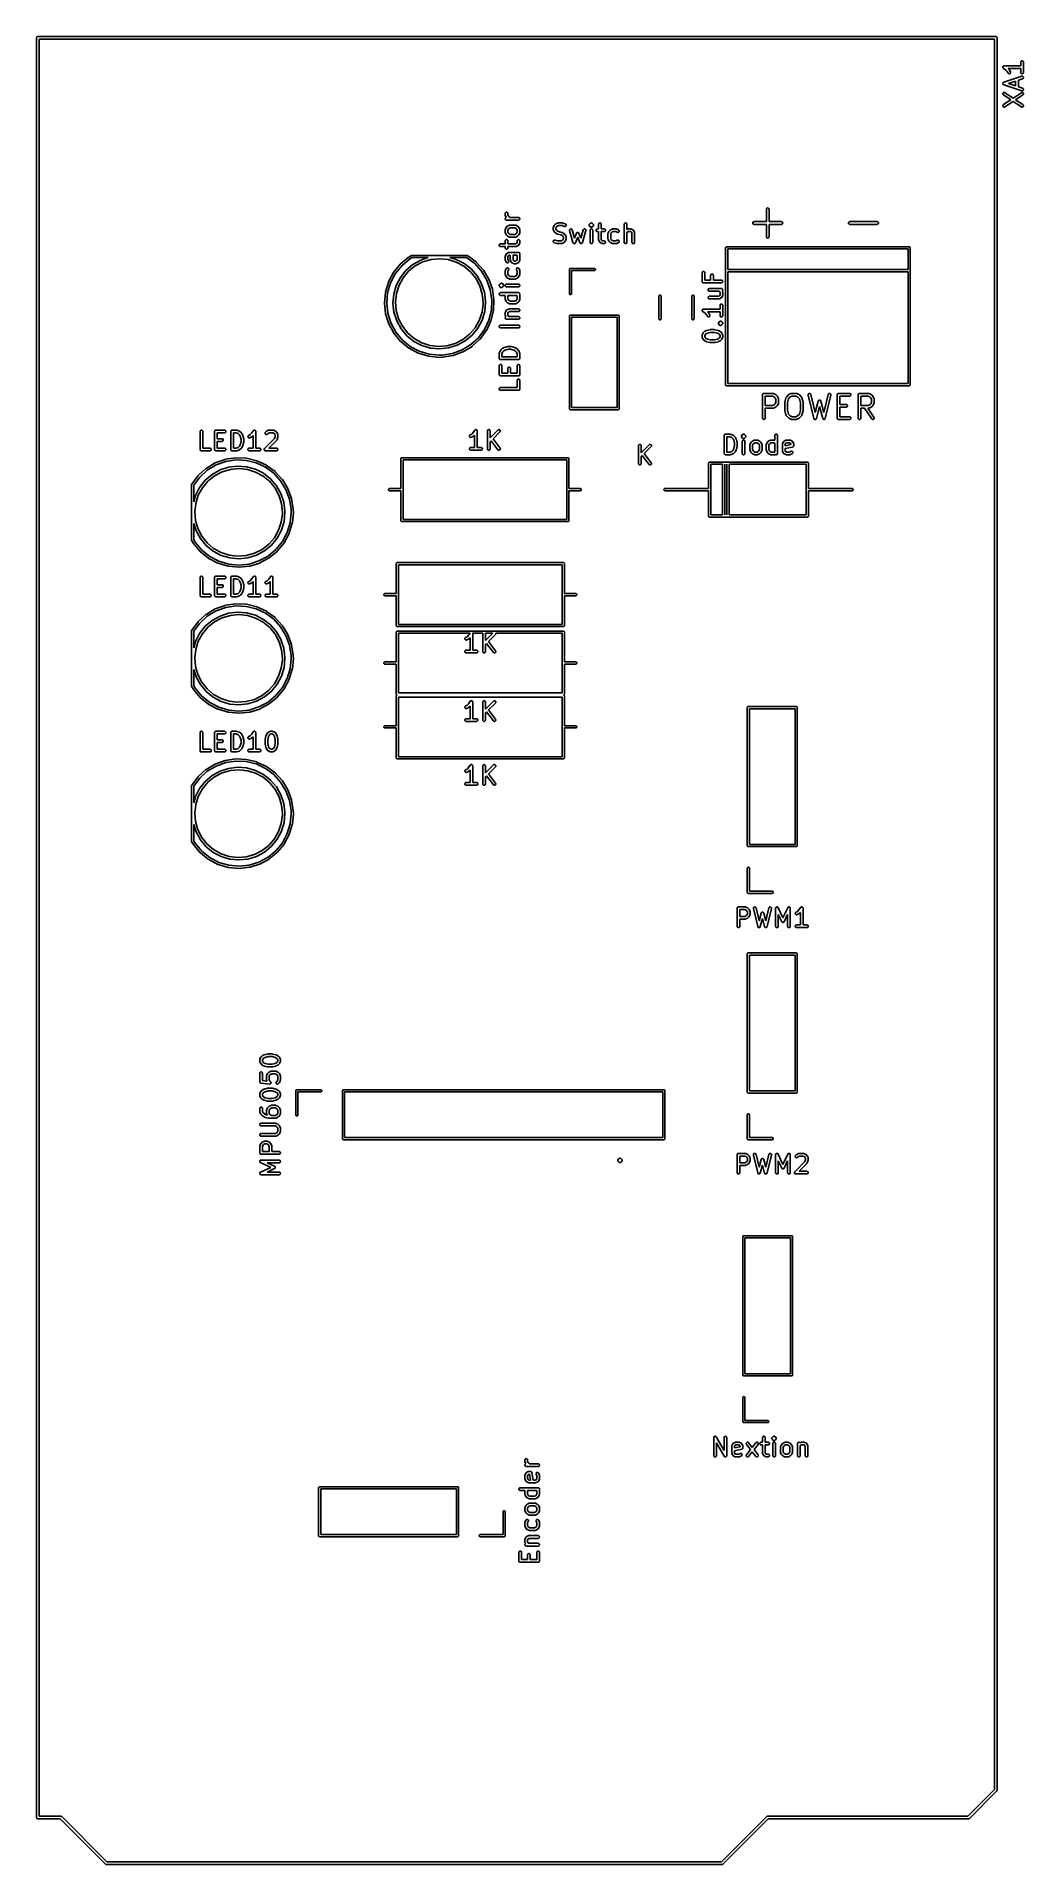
# Model space of a CAD drawing. Extents: x 62 to 117, y -164 to -62.
import ezdxf

# ---------------------------------------------------------------- set-up
doc = ezdxf.new("R2010")
doc.units = 0
doc.header["$MEASUREMENT"] = 0
doc.layers.add('BLACK', color=7, linetype='CONTINUOUS')

msp = doc.modelspace()

# ---------------------------------------------------------------- linework, layer by layer
at = {"layer": 'BLACK', "linetype": 'CONTINUOUS'}
for p, q in [((62.1546, -61.976), (62.1561, -61.9613)), ((62.155, -61.9797), (62.1546, -61.976)), ((62.155, -161.032), (62.155, -61.9797)), ((62.1561, -61.9613), (62.1604, -61.9472)), ((62.1604, -61.9472), (62.1673, -61.9341)), ((62.1673, -61.9341), (62.1767, -61.9227)), ((62.1767, -61.9227), (62.1881, -61.9133)), ((62.1881, -61.9133), (62.2012, -61.9064)), ((62.2012, -61.9064), (62.2153, -61.9021)), ((62.2153, -61.9021), (62.2263, -61.901)), ((62.2263, -61.901), (62.23, -61.9006)), ((62.23, -61.9006), (62.2337, -61.901)), ((62.2337, -61.901), (115.566, -61.901)), ((62.305, -62.051), (62.305, -160.961)), ((115.495, -62.051), (62.305, -62.051)), ((115.495, -159.481), (115.495, -62.051)), ((115.566, -61.901), (115.57, -61.9006)), ((115.57, -61.9006), (115.574, -61.901)), ((115.574, -61.901), (115.585, -61.9021)), ((115.585, -61.9021), (115.599, -61.9064)), ((115.599, -61.9064), (115.612, -61.9133)), ((115.612, -61.9133), (115.623, -61.9227)), ((115.623, -61.9227), (115.633, -61.9341)), ((115.633, -61.9341), (115.64, -61.9472)), ((115.64, -61.9472), (115.644, -61.9613)), ((115.644, -61.9613), (115.645, -61.976)), ((115.645, -61.976), (115.645, -61.9797)), ((115.645, -61.9797), (115.645, -159.508)), ((115.963, -63.6106), (115.964, -63.6035)), ((115.963, -63.6107), (115.963, -63.6106)), ((115.964, -63.6183), (115.963, -63.6107)), ((115.963, -63.6107), (115.963, -63.6107)), ((115.964, -63.6035), (115.965, -63.5962)), ((115.965, -63.6252), (115.964, -63.6183)), ((115.965, -63.596), (115.967, -63.589)), ((115.965, -63.5961), (115.965, -63.596)), ((115.965, -63.5962), (115.965, -63.5961)), ((115.965, -63.6253), (115.965, -63.6252)), ((115.965, -63.6252), (115.965, -63.6252)), ((115.967, -63.6325), (115.965, -63.6253)), ((115.967, -63.589), (115.969, -63.5822)), ((115.969, -63.6392), (115.967, -63.6325)), ((115.969, -63.5821), (115.973, -63.5755)), ((115.969, -63.5822), (115.969, -63.5821)), ((115.969, -63.5821), (115.969, -63.5821)), ((115.969, -63.6393), (115.969, -63.6392)), ((115.972, -63.6455), (115.969, -63.6393)), ((115.969, -63.6393), (115.969, -63.6393)), ((115.976, -63.6522), (115.972, -63.6455)), ((115.973, -63.5755), (115.976, -63.5693)), ((115.976, -63.5692), (115.981, -63.5636)), ((115.976, -63.5693), (115.976, -63.5692)), ((115.976, -63.5693), (115.976, -63.5693)), ((115.976, -63.6523), (115.976, -63.6522)), ((115.98, -63.6579), (115.976, -63.6523)), ((115.976, -63.6523), (115.976, -63.6523)), ((115.985, -63.6636), (115.98, -63.6579)), ((115.981, -63.5636), (115.986, -63.558)), ((115.985, -63.6637), (115.985, -63.6636)), ((115.99, -63.6685), (115.985, -63.6637)), ((115.985, -63.6637), (115.985, -63.6637)), ((115.986, -63.5579), (115.991, -63.5532)), ((115.986, -63.558), (115.986, -63.5579)), ((115.986, -63.558), (115.986, -63.558)), ((115.996, -63.6731), (115.99, -63.6685)), ((115.991, -63.5532), (115.997, -63.5488)), ((115.997, -63.6736), (115.996, -63.6731)), ((115.996, -63.6731), (115.996, -63.6731)), ((115.996, -63.6731), (115.996, -63.6731)), ((115.996, -63.6731), (115.996, -63.6731)), ((115.997, -63.5487), (116.004, -63.5452)), ((115.997, -63.5488), (115.997, -63.5487)), ((115.997, -63.5487), (115.997, -63.5487)), ((116.133, -63.7648), (115.997, -63.6736)), ((116.004, -63.5452), (116.01, -63.5419)), ((116.01, -63.5419), (116.017, -63.5398)), ((116.01, -63.5419), (116.01, -63.5419)), ((116.01, -63.5419), (116.01, -63.5419)), ((116.017, -63.5398), (116.024, -63.5377)), ((116.024, -63.5376), (116.031, -63.5369)), ((116.024, -63.5377), (116.024, -63.5376)), ((116.024, -63.5377), (116.024, -63.5377)), ((116.031, -63.5369), (116.038, -63.5362)), ((116.038, -63.5362), (116.963, -63.5362)), ((116.215, -63.8461), (116.133, -63.7648)), ((116.257, -63.9305), (116.215, -63.8461)), ((116.265, -63.9429), (116.257, -63.9305)), ((116.275, -63.9535), (116.265, -63.9429)), ((116.963, -63.6862), (116.267, -63.6862)), ((116.267, -63.6862), (116.33, -63.7487)), ((116.287, -63.962), (116.275, -63.9535)), ((116.3, -63.968), (116.287, -63.962)), ((116.314, -63.9713), (116.3, -63.968)), ((116.329, -63.9718), (116.314, -63.9713)), ((116.343, -63.9694), (116.329, -63.9718)), ((116.33, -63.7487), (116.33, -63.7494)), ((116.33, -63.7494), (116.333, -63.7527)), ((116.333, -63.7527), (116.336, -63.7558)), ((116.336, -63.7558), (116.337, -63.7584)), ((116.337, -63.7584), (116.339, -63.7609)), ((116.339, -63.7609), (116.341, -63.7646)), ((116.341, -63.7646), (116.344, -63.7682)), ((116.357, -63.9643), (116.343, -63.9694)), ((116.344, -63.7682), (116.391, -63.8634)), ((116.37, -63.9566), (116.357, -63.9643)), ((116.38, -63.9466), (116.37, -63.9566)), ((116.389, -63.9347), (116.38, -63.9466)), ((116.395, -63.9214), (116.389, -63.9347)), ((116.391, -63.8634), (116.392, -63.8643)), ((116.392, -63.8643), (116.397, -63.8781)), ((116.398, -63.9072), (116.395, -63.9214)), ((116.397, -63.8781), (116.399, -63.8925)), ((116.399, -63.8925), (116.398, -63.9072)), ((116.963, -63.3245), (116.965, -63.3099)), ((116.963, -63.3255), (116.963, -63.3245)), ((116.963, -63.5362), (116.963, -63.3255)), ((116.963, -63.897), (116.963, -63.6862)), ((116.965, -63.9115), (116.963, -63.897)), ((116.965, -63.3099), (116.969, -63.296)), ((116.969, -63.9255), (116.965, -63.9115)), ((116.969, -63.296), (116.976, -63.2831)), ((116.976, -63.9385), (116.969, -63.9255)), ((116.976, -63.2831), (116.986, -63.2719)), ((116.985, -63.9498), (116.976, -63.9385)), ((116.996, -63.9591), (116.985, -63.9498)), ((116.986, -63.2719), (116.997, -63.2628)), ((117.009, -63.9661), (116.996, -63.9591)), ((116.997, -63.2628), (117.01, -63.256)), ((117.023, -63.9704), (117.009, -63.9661)), ((117.01, -63.256), (117.024, -63.2519)), ((117.038, -63.9719), (117.023, -63.9704)), ((117.024, -63.2519), (117.039, -63.2505)), ((117.052, -63.9706), (117.038, -63.9719)), ((117.039, -63.2505), (117.053, -63.2521)), ((117.066, -63.9665), (117.052, -63.9706)), ((117.053, -63.2521), (117.067, -63.2564)), ((117.079, -63.9597), (117.066, -63.9665)), ((117.067, -63.2564), (117.08, -63.2633)), ((117.091, -63.9505), (117.079, -63.9597)), ((117.08, -63.2633), (117.092, -63.2727)), ((117.1, -63.9393), (117.091, -63.9505)), ((117.092, -63.2727), (117.101, -63.284)), ((117.107, -63.9265), (117.1, -63.9393)), ((117.101, -63.284), (117.108, -63.2969)), ((117.112, -63.9125), (117.107, -63.9265)), ((117.108, -63.2969), (117.112, -63.311)), ((117.112, -63.311), (117.113, -63.3255)), ((117.113, -63.898), (117.112, -63.9125)), ((117.113, -63.3255), (117.113, -63.897)), ((117.113, -63.897), (117.113, -63.898)), ((115.963, -65.0868), (115.965, -65.0722)), ((115.965, -65.1014), (115.963, -65.0868)), ((115.964, -64.506), (115.965, -64.501)), ((115.964, -64.5082), (115.964, -64.506)), ((115.964, -64.5103), (115.964, -64.5082)), ((115.964, -64.5155), (115.964, -64.5103)), ((115.964, -64.5207), (115.964, -64.5155)), ((115.964, -64.5228), (115.964, -64.5207)), ((115.964, -64.5249), (115.964, -64.5228)), ((115.965, -64.53), (115.964, -64.5249)), ((115.965, -64.501), (115.966, -64.4959)), ((115.966, -64.5351), (115.965, -64.53)), ((115.965, -65.0722), (115.969, -65.0583)), ((115.969, -65.1154), (115.965, -65.1014)), ((115.966, -64.4959), (115.967, -64.4939)), ((115.967, -64.5371), (115.966, -64.5351)), ((115.967, -64.4918), (115.97, -64.4871)), ((115.967, -64.4939), (115.967, -64.4918)), ((115.967, -64.5392), (115.967, -64.5371)), ((115.969, -64.544), (115.967, -64.5392)), ((115.971, -64.5488), (115.969, -64.544)), ((115.969, -65.0583), (115.976, -65.0454)), ((115.976, -65.1284), (115.969, -65.1154)), ((115.97, -64.4871), (115.971, -64.4822)), ((115.971, -64.4822), (115.973, -64.4804)), ((115.972, -64.5507), (115.971, -64.5488)), ((115.973, -64.5526), (115.972, -64.5507)), ((115.973, -64.4785), (115.976, -64.4742)), ((115.973, -64.4804), (115.973, -64.4785)), ((115.976, -64.5569), (115.973, -64.5526)), ((115.976, -64.4742), (115.979, -64.4699)), ((115.979, -64.5613), (115.976, -64.5569)), ((115.976, -65.0454), (115.986, -65.0341)), ((115.979, -64.4699), (115.981, -64.4683)), ((115.98, -64.5629), (115.979, -64.5613)), ((115.981, -64.5646), (115.98, -64.5629)), ((115.981, -64.4683), (115.982, -64.4666)), ((115.985, -64.5682), (115.981, -64.5646)), ((115.982, -64.4666), (115.986, -64.463)), ((115.989, -64.5721), (115.985, -64.5682)), ((115.986, -64.463), (115.989, -64.4593)), ((115.986, -65.0341), (115.997, -65.0249)), ((115.989, -64.4593), (115.991, -64.458)), ((115.99, -64.5733), (115.989, -64.5721)), ((115.992, -64.5748), (115.99, -64.5733)), ((115.991, -64.458), (115.993, -64.4566)), ((115.996, -64.5776), (115.992, -64.5748)), ((115.993, -64.4566), (115.997, -64.4538)), ((116, -64.5807), (115.996, -64.5776)), ((115.997, -64.4538), (116.001, -64.4508)), ((115.997, -65.0249), (116.01, -65.018)), ((116.002, -64.5816), (116, -64.5807)), ((116.001, -64.4508), (116.003, -64.4499)), ((116.004, -64.5827), (116.002, -64.5816)), ((116.003, -64.4499), (116.005, -64.4488)), ((116.009, -64.5846), (116.004, -64.5827)), ((116.005, -64.4488), (116.01, -64.447)), ((116.014, -64.5868), (116.009, -64.5846)), ((116.01, -64.447), (116.015, -64.4448)), ((116.01, -65.018), (116.024, -65.0138)), ((116.015, -64.5872), (116.014, -64.5868)), ((116.015, -64.4448), (117.015, -64.1115)), ((117.015, -64.9205), (116.015, -64.5872)), ((116.024, -65.0138), (116.038, -65.0124)), ((116.038, -65.0124), (116.053, -65.0139)), ((116.053, -65.0139), (116.067, -65.0181)), ((116.067, -65.0181), (116.08, -65.025)), ((116.08, -65.025), (116.538, -65.3306)), ((116.678, -64.382), (116.276, -64.516)), ((116.276, -64.516), (116.678, -64.65)), ((116.538, -65.3306), (116.997, -65.025)), ((116.678, -64.65), (116.678, -64.382)), ((117.062, -64.2538), (116.828, -64.332)), ((116.828, -64.332), (116.828, -64.7)), ((116.828, -64.7), (117.062, -64.7782)), ((116.997, -65.025), (116.998, -65.0244)), ((116.998, -65.0244), (117.011, -65.0177)), ((117.011, -65.0177), (117.025, -65.0137)), ((117.015, -64.1115), (117.016, -64.1112)), ((117.029, -64.9237), (117.015, -64.9205)), ((117.016, -64.1112), (117.03, -64.1081)), ((117.025, -65.0137), (117.039, -65.0124)), ((117.044, -64.9242), (117.029, -64.9237)), ((117.03, -64.1081), (117.045, -64.1079)), ((117.039, -65.0124), (117.054, -65.014)), ((117.058, -64.9217), (117.044, -64.9242)), ((117.045, -64.1079), (117.059, -64.1106)), ((117.054, -65.014), (117.068, -65.0184)), ((117.072, -64.9165), (117.058, -64.9217)), ((117.059, -64.1106), (117.073, -64.1159)), ((117.075, -64.2479), (117.062, -64.2538)), ((117.062, -64.7782), (117.063, -64.7785)), ((117.063, -64.7785), (117.076, -64.7847)), ((117.068, -65.0184), (117.081, -65.0255)), ((117.084, -64.9088), (117.072, -64.9165)), ((117.073, -64.1159), (117.085, -64.1239)), ((117.087, -64.2394), (117.075, -64.2479)), ((117.076, -64.7847), (117.088, -64.7933)), ((117.081, -65.0255), (117.092, -65.0349)), ((117.095, -64.8988), (117.084, -64.9088)), ((117.085, -64.1239), (117.095, -64.134)), ((117.098, -64.2288), (117.087, -64.2394)), ((117.088, -64.7933), (117.098, -64.804)), ((117.092, -65.0349), (117.101, -65.0463)), ((117.095, -64.134), (117.104, -64.146)), ((117.103, -64.8869), (117.095, -64.8988)), ((117.105, -64.2164), (117.098, -64.2288)), ((117.098, -64.804), (117.106, -64.8165)), ((117.101, -65.0463), (117.108, -65.0592)), ((117.108, -65.1164), (117.101, -65.1293)), ((117.109, -64.8735), (117.103, -64.8869)), ((117.104, -64.146), (117.11, -64.1594)), ((117.111, -64.2028), (117.105, -64.2164)), ((117.106, -64.8165), (117.111, -64.8302)), ((117.108, -65.0592), (117.112, -65.0733)), ((117.112, -65.1024), (117.108, -65.1164)), ((117.113, -64.8593), (117.109, -64.8735)), ((117.11, -64.1594), (117.113, -64.1737)), ((117.113, -64.1884), (117.111, -64.2028)), ((117.111, -64.8302), (117.113, -64.8447)), ((117.112, -65.0733), (117.113, -65.0878)), ((117.113, -65.0878), (117.112, -65.1024)), ((117.113, -64.1737), (117.113, -64.1884)), ((117.113, -64.8447), (117.113, -64.8593)), ((115.963, -65.7537), (115.965, -65.7391)), ((115.965, -65.7683), (115.963, -65.7537)), ((115.965, -65.7391), (115.969, -65.7251)), ((115.969, -65.7823), (115.965, -65.7683)), ((115.969, -65.7251), (115.976, -65.7123)), ((115.976, -65.7953), (115.969, -65.7823)), ((115.985, -65.1398), (115.976, -65.1284)), ((115.976, -65.7123), (115.985, -65.701)), ((115.985, -65.8067), (115.976, -65.7953)), ((115.996, -65.1492), (115.985, -65.1398)), ((115.985, -65.701), (115.997, -65.6917)), ((115.996, -65.816), (115.985, -65.8067)), ((115.997, -65.1498), (115.996, -65.1492)), ((116.009, -65.8231), (115.996, -65.816)), ((116.403, -65.4208), (115.997, -65.1498)), ((115.997, -65.6917), (116.403, -65.4208)), ((116.023, -65.8275), (116.009, -65.8231)), ((116.037, -65.8291), (116.023, -65.8275)), ((116.052, -65.8278), (116.037, -65.8291)), ((116.066, -65.8238), (116.052, -65.8278)), ((116.079, -65.8171), (116.066, -65.8238)), ((116.08, -65.8165), (116.079, -65.8171)), ((116.538, -65.5109), (116.08, -65.8165)), ((116.997, -65.8165), (116.538, -65.5109)), ((117.08, -65.1498), (116.674, -65.4208)), ((116.674, -65.4208), (117.08, -65.6917)), ((117.01, -65.8234), (116.997, -65.8165)), ((117.024, -65.8276), (117.01, -65.8234)), ((117.038, -65.8291), (117.024, -65.8276)), ((117.053, -65.8277), (117.038, -65.8291)), ((117.067, -65.8235), (117.053, -65.8277)), ((117.08, -65.8166), (117.067, -65.8235)), ((117.091, -65.1406), (117.08, -65.1498)), ((117.08, -65.6917), (117.081, -65.6923)), ((117.091, -65.8074), (117.08, -65.8166)), ((117.081, -65.6923), (117.092, -65.7017)), ((117.101, -65.1293), (117.091, -65.1406)), ((117.1, -65.7961), (117.091, -65.8074)), ((117.092, -65.7017), (117.101, -65.7131)), ((117.107, -65.7833), (117.1, -65.7961)), ((117.101, -65.7131), (117.108, -65.7261)), ((117.112, -65.7693), (117.107, -65.7833)), ((117.108, -65.7261), (117.112, -65.7402)), ((117.112, -65.7402), (117.113, -65.7547)), ((117.113, -65.7547), (117.112, -65.7693)), ((88.2527, -71.7546), (88.2544, -71.74)), ((88.2527, -71.7556), (88.2527, -71.7546)), ((88.2527, -71.8509), (88.2527, -71.7556)), ((88.2529, -71.8531), (88.2527, -71.8509)), ((88.2527, -72.0408), (88.2542, -72.0263)), ((88.254, -72.0554), (88.2527, -72.0408)), ((88.2528, -71.8553), (88.2529, -71.8531)), ((88.2536, -71.8603), (88.2528, -71.8553)), ((88.2541, -71.8654), (88.2536, -71.8603)), ((88.2582, -72.0694), (88.254, -72.0554)), ((88.2548, -71.8675), (88.2541, -71.8654)), ((88.2542, -72.0263), (88.2586, -72.0123)), ((88.2544, -71.74), (88.2588, -71.7261)), ((88.2551, -71.8697), (88.2548, -71.8675)), ((88.2569, -71.8745), (88.2551, -71.8697)), ((88.2584, -71.8794), (88.2569, -71.8745)), ((88.265, -72.0824), (88.2582, -72.0694)), ((88.2594, -71.8814), (88.2584, -71.8794)), ((88.2586, -72.0123), (88.2655, -71.9994)), ((88.2588, -71.7261), (88.2658, -71.7132)), ((88.2602, -71.8835), (88.2594, -71.8814)), ((88.2606, -71.8844), (88.2602, -71.8835)), ((88.3037, -71.9706), (88.2606, -71.8844)), ((88.2741, -72.0938), (88.265, -72.0824)), ((88.2655, -71.9994), (88.2749, -71.9881)), ((88.2658, -71.7132), (88.2752, -71.702)), ((88.2853, -72.1032), (88.2741, -72.0938)), ((88.2749, -71.9881), (88.2862, -71.9789)), ((88.2752, -71.702), (88.2866, -71.6929)), ((88.2982, -72.1103), (88.2853, -72.1032)), ((88.2862, -71.9789), (88.2991, -71.972)), ((88.2866, -71.6929), (88.2996, -71.6861)), ((88.3121, -72.1147), (88.2982, -72.1103)), ((88.2991, -71.972), (88.3037, -71.9706)), ((88.2996, -71.6861), (88.3137, -71.6819)), ((88.3267, -72.1163), (88.3121, -72.1147)), ((88.3137, -71.6819), (88.3282, -71.6806)), ((88.3277, -72.1163), (88.3267, -72.1163)), ((88.9944, -72.1163), (88.3277, -72.1163)), ((88.3282, -71.6806), (88.3428, -71.6822)), ((88.3428, -71.6822), (88.3568, -71.6865)), ((88.3568, -71.6865), (88.3697, -71.6934)), ((88.3697, -71.6934), (88.3809, -71.7028)), ((88.3809, -71.7028), (88.3902, -71.7141)), ((88.3902, -71.7141), (88.3971, -71.727)), ((88.3971, -71.727), (88.4013, -71.7411)), ((88.4013, -71.7411), (88.4027, -71.7556)), ((88.4027, -71.7556), (88.4027, -71.8332)), ((88.4027, -71.8332), (88.437, -71.9017)), ((88.437, -71.9017), (88.4674, -71.9321)), ((88.4674, -71.9321), (88.5359, -71.9663)), ((88.5359, -71.9663), (88.9944, -71.9663)), ((88.9944, -71.9663), (88.9954, -71.9663)), ((89.0089, -72.1149), (88.9944, -72.1163)), ((88.9954, -71.9663), (89.01, -71.968)), ((89.023, -72.1107), (89.0089, -72.1149)), ((89.01, -71.968), (89.0239, -71.9724)), ((89.0359, -72.1038), (89.023, -72.1107)), ((89.0239, -71.9724), (89.0368, -71.9794)), ((89.0472, -72.0946), (89.0359, -72.1038)), ((89.0368, -71.9794), (89.048, -71.9889)), ((89.0566, -72.0833), (89.0472, -72.0946)), ((89.048, -71.9889), (89.0571, -72.0003)), ((89.0635, -72.0704), (89.0566, -72.0833)), ((89.0571, -72.0003), (89.0639, -72.0132)), ((89.0678, -72.0564), (89.0635, -72.0704)), ((89.0639, -72.0132), (89.0681, -72.0273)), ((89.0694, -72.0419), (89.0678, -72.0564)), ((89.0681, -72.0273), (89.0694, -72.0419)), ((102.039, -72.2498), (102.046, -72.2369)), ((102.046, -72.2369), (102.055, -72.2256)), ((102.055, -72.2256), (102.067, -72.2164)), ((102.067, -72.2164), (102.08, -72.2095)), ((102.08, -72.2095), (102.094, -72.2053)), ((102.094, -72.2053), (102.108, -72.2039)), ((102.108, -72.2039), (102.795, -72.2039)), ((102.795, -71.5159), (102.797, -71.5014)), ((102.795, -71.517), (102.795, -71.5159)), ((102.795, -72.2039), (102.795, -71.517)), ((102.797, -71.5014), (102.801, -71.4874)), ((102.801, -71.4874), (102.808, -71.4746)), ((102.808, -71.4746), (102.818, -71.4634)), ((102.818, -71.4634), (102.829, -71.4542)), ((102.829, -71.4542), (102.842, -71.4474)), ((102.842, -71.4474), (102.856, -71.4433)), ((102.856, -71.4433), (102.871, -71.442)), ((102.871, -71.442), (102.885, -71.4435)), ((102.885, -71.4435), (102.899, -71.4478)), ((102.899, -71.4478), (102.912, -71.4548)), ((102.912, -71.4548), (102.923, -71.4641)), ((102.923, -71.4641), (102.932, -71.4754)), ((102.932, -71.4754), (102.939, -71.4884)), ((102.939, -71.4884), (102.944, -71.5024)), ((102.944, -71.5024), (102.945, -71.517)), ((102.945, -71.517), (102.945, -72.2039)), ((102.945, -72.2039), (103.632, -72.2039)), ((103.632, -72.2039), (103.633, -72.2039)), ((103.633, -72.2039), (103.647, -72.2055)), ((103.647, -72.2055), (103.661, -72.2099)), ((103.661, -72.2099), (103.674, -72.217)), ((103.674, -72.217), (103.685, -72.2264)), ((103.685, -72.2264), (103.695, -72.2378)), ((103.695, -72.2378), (103.701, -72.2508)), ((107.373, -72.2498), (107.38, -72.2369)), ((107.38, -72.2369), (107.389, -72.2256)), ((107.389, -72.2256), (107.401, -72.2164)), ((107.401, -72.2164), (107.414, -72.2095)), ((107.414, -72.2095), (107.428, -72.2053)), ((107.428, -72.2053), (107.442, -72.2039)), ((107.442, -72.2039), (108.966, -72.2039)), ((108.966, -72.2039), (108.967, -72.2039)), ((108.967, -72.2039), (108.981, -72.2055)), ((108.981, -72.2055), (108.995, -72.2099)), ((108.995, -72.2099), (109.008, -72.217)), ((109.008, -72.217), (109.019, -72.2264)), ((109.019, -72.2264), (109.029, -72.2378)), ((109.029, -72.2378), (109.035, -72.2508)), ((88.2527, -72.6593), (88.253, -72.6571)), ((88.2527, -72.6604), (88.2527, -72.6593)), ((88.2527, -72.8032), (88.2527, -72.6604)), ((88.2529, -72.8054), (88.2527, -72.8032)), ((88.2528, -72.8076), (88.2529, -72.8054)), ((88.2536, -72.8127), (88.2528, -72.8076)), ((88.2529, -72.6549), (88.2538, -72.6499)), ((88.253, -72.6571), (88.2529, -72.6549)), ((88.2541, -72.8178), (88.2536, -72.8127)), ((88.2538, -72.6499), (88.2544, -72.6448)), ((88.2548, -72.8199), (88.2541, -72.8178)), ((88.2544, -72.6448), (88.255, -72.6427)), ((88.2544, -73.2638), (88.2588, -73.2499)), ((88.2551, -72.8221), (88.2548, -72.8199)), ((88.255, -72.6427), (88.2554, -72.6405)), ((88.2569, -72.8269), (88.2551, -72.8221)), ((88.2554, -72.6405), (88.2572, -72.6357)), ((88.2584, -72.8318), (88.2569, -72.8269)), ((88.2572, -72.6357), (88.2588, -72.6308)), ((88.2594, -72.8338), (88.2584, -72.8318)), ((88.2588, -72.6308), (88.2598, -72.6289)), ((88.2588, -73.2499), (88.2658, -73.2371)), ((88.2602, -72.8358), (88.2594, -72.8338)), ((88.2598, -72.6289), (88.2606, -72.6268)), ((88.2606, -72.8368), (88.2602, -72.8358)), ((88.2606, -72.6268), (88.3083, -72.5316)), ((88.3083, -72.932), (88.2606, -72.8368)), ((88.2658, -73.2371), (88.2752, -73.2258)), ((88.2752, -73.2258), (88.2866, -73.2167)), ((88.2866, -73.2167), (88.2996, -73.2099)), ((88.2996, -73.2099), (88.3137, -73.2058)), ((88.3083, -72.5316), (88.3087, -72.5307)), ((88.3105, -72.9356), (88.3083, -72.932)), ((88.3087, -72.5307), (88.311, -72.5271)), ((88.3124, -72.9393), (88.3105, -72.9356)), ((88.311, -72.5271), (88.313, -72.5234)), ((88.3144, -72.9418), (88.3124, -72.9393)), ((88.313, -72.5234), (88.315, -72.521)), ((88.3137, -73.2058), (88.3282, -73.2044)), ((88.316, -72.9444), (88.3144, -72.9418)), ((88.315, -72.521), (88.3167, -72.5184)), ((88.3189, -72.9475), (88.316, -72.9444)), ((88.3167, -72.5184), (88.3196, -72.5154)), ((88.3216, -72.9508), (88.3189, -72.9475)), ((88.3196, -72.5154), (88.3223, -72.5121)), ((88.3223, -72.9515), (88.3216, -72.9508)), ((88.3223, -72.5121), (88.3699, -72.4645)), ((88.3699, -72.9991), (88.3223, -72.9515)), ((88.3282, -73.2044), (88.3428, -73.206)), ((88.3428, -73.206), (88.3568, -73.2103)), ((88.3568, -73.2103), (88.3697, -73.2172)), ((88.3697, -73.2172), (88.3809, -73.2266)), ((88.3699, -72.4645), (88.3707, -72.4638)), ((88.3732, -73.0018), (88.3699, -72.9991)), ((88.3707, -72.4638), (88.374, -72.4611)), ((88.3762, -73.0047), (88.3732, -73.0018)), ((88.374, -72.4611), (88.377, -72.4582)), ((88.3788, -73.0064), (88.3762, -73.0047)), ((88.377, -72.4582), (88.3797, -72.4566)), ((88.3812, -73.0084), (88.3788, -73.0064)), ((88.3797, -72.4566), (88.3821, -72.4546)), ((88.3809, -73.2266), (88.3902, -73.2379)), ((88.3849, -73.0104), (88.3812, -73.0084)), ((88.3821, -72.4546), (88.3858, -72.4527)), ((88.3885, -73.0127), (88.3849, -73.0104)), ((88.3858, -72.4527), (88.3894, -72.4504)), ((88.3894, -73.0132), (88.3885, -73.0127)), ((88.3894, -72.4504), (88.4846, -72.4028)), ((88.4846, -73.0608), (88.3894, -73.0132)), ((88.3902, -73.2379), (88.3971, -73.2508)), ((88.3971, -73.2508), (88.4013, -73.2649)), ((88.437, -72.6096), (88.4027, -72.6781)), ((88.4027, -72.6781), (88.4027, -72.7855)), ((88.4027, -72.7855), (88.437, -72.854)), ((88.4674, -72.5792), (88.437, -72.6096)), ((88.437, -72.854), (88.4674, -72.8845)), ((88.5359, -72.5449), (88.4674, -72.5792)), ((88.4674, -72.8845), (88.5359, -72.9187)), ((88.4846, -72.4028), (88.4856, -72.4024)), ((88.4867, -73.0616), (88.4846, -73.0608)), ((88.4856, -72.4024), (88.4877, -72.4016)), ((88.4886, -73.0626), (88.4867, -73.0616)), ((88.4877, -72.4016), (88.4896, -72.4006)), ((88.4935, -73.0642), (88.4886, -73.0626)), ((88.4896, -72.4006), (88.4945, -72.3991)), ((88.4983, -73.066), (88.4935, -73.0642)), ((88.4945, -72.3991), (88.4993, -72.3973)), ((88.5005, -73.0664), (88.4983, -73.066)), ((88.4993, -72.3973), (88.5015, -72.397)), ((88.5026, -73.0671), (88.5005, -73.0664)), ((88.5015, -72.397), (88.5036, -72.3963)), ((88.5077, -73.0676), (88.5026, -73.0671)), ((88.5036, -72.3963), (88.5087, -72.3958)), ((88.5127, -73.0685), (88.5077, -73.0676)), ((88.5087, -72.3958), (88.5138, -72.395)), ((88.5149, -73.0685), (88.5127, -73.0685)), ((88.5138, -72.395), (88.516, -72.3951)), ((88.5171, -73.0687), (88.5149, -73.0685)), ((88.516, -72.3951), (88.5182, -72.3949)), ((88.5182, -73.0687), (88.5171, -73.0687)), ((88.5182, -72.3949), (88.8039, -72.3949)), ((88.8039, -73.0687), (88.5182, -73.0687)), ((88.7862, -72.5449), (88.5359, -72.5449)), ((88.5359, -72.9187), (88.7862, -72.9187)), ((88.8547, -72.5792), (88.7862, -72.5449)), ((88.7862, -72.9187), (88.8547, -72.8845)), ((88.8039, -72.3949), (88.805, -72.3949)), ((88.8061, -73.0685), (88.8039, -73.0687)), ((88.805, -72.3949), (88.8071, -72.3952)), ((88.8083, -73.0686), (88.8061, -73.0685)), ((88.8071, -72.3952), (88.8094, -72.3951)), ((88.8134, -73.0678), (88.8083, -73.0686)), ((88.8094, -72.3951), (88.8144, -72.396)), ((88.8185, -73.0673), (88.8134, -73.0678)), ((88.8144, -72.396), (88.8195, -72.3965)), ((88.8206, -73.0666), (88.8185, -73.0673)), ((88.8195, -72.3965), (88.8216, -72.3972)), ((88.8228, -73.0663), (88.8206, -73.0666)), ((88.8216, -72.3972), (88.8238, -72.3976)), ((88.8276, -73.0645), (88.8228, -73.0663)), ((88.8238, -72.3976), (88.8286, -72.3994)), ((88.8325, -73.0631), (88.8276, -73.0645)), ((88.8286, -72.3994), (88.8334, -72.401)), ((88.8344, -73.062), (88.8325, -73.0631)), ((88.8334, -72.401), (88.8354, -72.402)), ((88.8365, -73.0613), (88.8344, -73.062)), ((88.8354, -72.402), (88.8374, -72.4028)), ((88.8374, -73.0608), (88.8365, -73.0613)), ((88.8374, -72.4028), (88.9327, -72.4504)), ((88.9327, -73.0132), (88.8374, -73.0608)), ((88.8851, -72.6096), (88.8547, -72.5792)), ((88.8547, -72.8845), (88.8851, -72.854)), ((88.9194, -72.6781), (88.8851, -72.6096)), ((88.8851, -72.854), (88.9194, -72.7855)), ((88.9194, -72.7855), (88.9194, -72.6781)), ((88.921, -73.2638), (88.9254, -73.2499)), ((88.9254, -73.2499), (88.9325, -73.2371)), ((88.9325, -73.2371), (88.9419, -73.2258)), ((88.9327, -72.4504), (88.9336, -72.4509)), ((88.9363, -73.0109), (88.9327, -73.0132)), ((88.9336, -72.4509), (88.9372, -72.4532)), ((88.94, -73.009), (88.9363, -73.0109)), ((88.9372, -72.4532), (88.9409, -72.4552)), ((88.9424, -73.007), (88.94, -73.009)), ((88.9409, -72.4552), (88.9433, -72.4572)), ((88.9419, -73.2258), (88.9533, -73.2167)), ((88.9451, -73.0054), (88.9424, -73.007)), ((88.9433, -72.4572), (88.9459, -72.4589)), ((88.9481, -73.0025), (88.9451, -73.0054)), ((88.9459, -72.4589), (88.9489, -72.4618)), ((88.9514, -72.9999), (88.9481, -73.0025)), ((88.9489, -72.4618), (88.9522, -72.4645)), ((88.9522, -72.9991), (88.9514, -72.9999)), ((88.9522, -72.4645), (88.9998, -72.5121)), ((88.9998, -72.9515), (88.9522, -72.9991)), ((88.9533, -73.2167), (88.9663, -73.2099)), ((88.9663, -73.2099), (88.9803, -73.2058)), ((88.9803, -73.2058), (88.9949, -73.2044)), ((88.9949, -73.2044), (89.0095, -73.206)), ((88.9998, -72.5121), (89.0005, -72.5129)), ((89.0025, -72.9483), (88.9998, -72.9515)), ((89.0005, -72.5129), (89.0032, -72.5161)), ((89.0054, -72.9452), (89.0025, -72.9483)), ((89.0032, -72.5161), (89.0061, -72.5192)), ((89.0071, -72.9426), (89.0054, -72.9452)), ((89.0061, -72.5192), (89.0077, -72.5219)), ((89.0091, -72.9402), (89.0071, -72.9426)), ((89.0077, -72.5219), (89.0097, -72.5243)), ((89.0111, -72.9365), (89.0091, -72.9402)), ((89.0095, -73.206), (89.0234, -73.2103)), ((89.0097, -72.5243), (89.0116, -72.528)), ((89.0134, -72.9329), (89.0111, -72.9365)), ((89.0116, -72.528), (89.0138, -72.5316)), ((89.0138, -72.932), (89.0134, -72.9329)), ((89.0138, -72.5316), (89.0615, -72.6268)), ((89.0615, -72.8368), (89.0138, -72.932)), ((89.0234, -73.2103), (89.0363, -73.2172)), ((89.0363, -73.2172), (89.0476, -73.2266)), ((89.0476, -73.2266), (89.0568, -73.2379)), ((89.0568, -73.2379), (89.0637, -73.2508)), ((89.0615, -72.6268), (89.0619, -72.6278)), ((89.0623, -72.8347), (89.0615, -72.8368)), ((89.0619, -72.6278), (89.0627, -72.6299)), ((89.0633, -72.8328), (89.0623, -72.8347)), ((89.0627, -72.6299), (89.0637, -72.6318)), ((89.0649, -72.8279), (89.0633, -72.8328)), ((89.0637, -72.6318), (89.0652, -72.6367)), ((89.0637, -73.2508), (89.068, -73.2649)), ((89.0667, -72.8231), (89.0649, -72.8279)), ((89.0652, -72.6367), (89.067, -72.6415)), ((89.0671, -72.8209), (89.0667, -72.8231)), ((89.067, -72.6415), (89.0673, -72.6437)), ((89.0677, -72.8188), (89.0671, -72.8209)), ((89.0673, -72.6437), (89.068, -72.6458)), ((89.0683, -72.8137), (89.0677, -72.8188)), ((89.068, -72.6458), (89.0685, -72.6509)), ((89.0692, -72.8087), (89.0683, -72.8137)), ((89.0685, -72.6509), (89.0693, -72.656)), ((89.0694, -72.8043), (89.0691, -72.8065)), ((89.0691, -72.8065), (89.0692, -72.8087)), ((89.0693, -72.656), (89.0692, -72.6582)), ((89.0692, -72.6582), (89.0694, -72.6604)), ((89.0694, -72.6604), (89.0694, -72.8032)), ((89.0694, -72.8032), (89.0694, -72.8043)), ((90.9287, -72.5398), (90.929, -72.5376)), ((90.9287, -72.5409), (90.9287, -72.5398)), ((90.9287, -72.6361), (90.9287, -72.5409)), ((90.9289, -72.6383), (90.9287, -72.6361)), ((90.9288, -72.6405), (90.9289, -72.6383)), ((90.9296, -72.6456), (90.9288, -72.6405)), ((90.9289, -72.5354), (90.9298, -72.5304)), ((90.929, -72.5376), (90.9289, -72.5354)), ((90.9301, -72.6507), (90.9296, -72.6456)), ((90.9298, -72.5304), (90.9304, -72.5253)), ((90.9308, -72.6528), (90.9301, -72.6507)), ((90.9304, -72.5253), (90.931, -72.5232)), ((90.9311, -72.655), (90.9308, -72.6528)), ((90.931, -72.5232), (90.9314, -72.521)), ((90.9329, -72.6598), (90.9311, -72.655)), ((90.9314, -72.521), (90.9332, -72.5162)), ((90.9344, -72.6647), (90.9329, -72.6598)), ((90.9332, -72.5162), (90.9348, -72.5113)), ((90.9354, -72.6666), (90.9344, -72.6647)), ((90.9348, -72.5113), (90.9358, -72.5094)), ((90.9362, -72.6687), (90.9354, -72.6666)), ((90.9358, -72.5094), (90.9366, -72.5073)), ((90.9366, -72.6696), (90.9362, -72.6687)), ((90.9366, -72.5073), (90.9843, -72.4121)), ((90.9843, -72.7649), (90.9366, -72.6696)), ((90.9388, -73.2652), (90.9473, -73.2533)), ((90.9473, -73.2533), (90.958, -73.2433)), ((90.958, -73.2433), (90.9704, -73.2356)), ((90.9704, -73.2356), (90.9841, -73.2304)), ((90.9841, -73.2304), (90.9985, -73.2279)), ((90.9843, -72.4121), (90.9847, -72.4111)), ((90.9865, -72.7684), (90.9843, -72.7649)), ((90.9847, -72.4111), (90.987, -72.4076)), ((90.9884, -72.7722), (90.9865, -72.7684)), ((90.987, -72.4076), (90.989, -72.4039)), ((90.9904, -72.7746), (90.9884, -72.7722)), ((90.989, -72.4039), (90.991, -72.4015)), ((90.992, -72.7773), (90.9904, -72.7746)), ((90.991, -72.4015), (90.9927, -72.3989)), ((90.9949, -72.7803), (90.992, -72.7773)), ((90.9927, -72.3989), (90.9956, -72.3958)), ((90.9976, -72.7836), (90.9949, -72.7803)), ((90.9956, -72.3958), (90.9983, -72.3926)), ((90.9983, -72.7844), (90.9976, -72.7836)), ((90.9983, -72.3926), (91.0459, -72.345)), ((91.0459, -72.832), (90.9983, -72.7844)), ((90.9985, -73.2279), (91.0132, -73.2284)), ((91.0132, -73.2284), (91.0274, -73.2316)), ((91.0274, -73.2316), (91.1587, -73.2754)), ((91.0459, -72.345), (91.0467, -72.3442)), ((91.0492, -72.8347), (91.0459, -72.832)), ((91.0467, -72.3442), (91.05, -72.3416)), ((91.0522, -72.8376), (91.0492, -72.8347)), ((91.05, -72.3416), (91.053, -72.3387)), ((91.0548, -72.8393), (91.0522, -72.8376)), ((91.053, -72.3387), (91.0557, -72.337)), ((91.0572, -72.8413), (91.0548, -72.8393)), ((91.0557, -72.337), (91.0581, -72.3351)), ((91.0609, -72.8433), (91.0572, -72.8413)), ((91.0581, -72.3351), (91.0618, -72.3332)), ((91.0645, -72.8456), (91.0609, -72.8433)), ((91.0618, -72.3332), (91.0654, -72.3309)), ((91.0654, -72.846), (91.0645, -72.8456)), ((91.0654, -72.3309), (91.1606, -72.2833)), ((91.1606, -72.8937), (91.0654, -72.846)), ((91.113, -72.49), (91.0787, -72.5586)), ((91.0787, -72.5586), (91.0787, -72.6184)), ((91.0787, -72.6184), (91.113, -72.6869)), ((91.1434, -72.4596), (91.113, -72.49)), ((91.113, -72.6869), (91.1434, -72.7173)), ((91.2119, -72.4254), (91.1434, -72.4596)), ((91.1434, -72.7173), (91.2204, -72.7558)), ((91.1606, -72.2833), (91.1616, -72.2828)), ((91.161, -72.8938), (91.1606, -72.8937)), ((91.1613, -72.894), (91.161, -72.8938)), ((91.1678, -72.8964), (91.1613, -72.894)), ((91.1616, -72.2828), (91.1637, -72.2821)), ((91.1637, -72.2821), (91.1656, -72.281)), ((91.1656, -72.281), (91.1705, -72.2796)), ((91.1743, -72.8989), (91.1678, -72.8964)), ((91.1705, -72.2796), (91.1753, -72.2778)), ((91.1747, -72.8989), (91.1743, -72.8989)), ((91.175, -72.8991), (91.1747, -72.8989)), ((91.176, -72.8993), (91.175, -72.8991)), ((91.1753, -72.2778), (91.1775, -72.2774)), ((91.3585, -72.945), (91.176, -72.8993)), ((91.1775, -72.2774), (91.1796, -72.2768)), ((91.1796, -72.2768), (91.1847, -72.2763)), ((91.1847, -72.2763), (91.1898, -72.2755)), ((91.1898, -72.2755), (91.192, -72.2756)), ((91.192, -72.2756), (91.1942, -72.2754)), ((91.1942, -72.2754), (91.4323, -72.2754)), ((91.4201, -72.4254), (91.2119, -72.4254)), ((91.2204, -72.7558), (91.4029, -72.8014)), ((91.4355, -72.9834), (91.3585, -72.945)), ((91.367, -73.2754), (91.4355, -73.2411)), ((91.4029, -72.8014), (91.4039, -72.8017)), ((91.4039, -72.8017), (91.4042, -72.8018)), ((91.4042, -72.8018), (91.4045, -72.8019)), ((91.4045, -72.8019), (91.411, -72.8044)), ((91.411, -72.8044), (91.4176, -72.8068)), ((91.4176, -72.8068), (91.4179, -72.807)), ((91.4179, -72.807), (91.4182, -72.8071)), ((91.4182, -72.8071), (91.5134, -72.8547)), ((91.5514, -72.4692), (91.4201, -72.4254)), ((91.4323, -72.2754), (91.4333, -72.2754)), ((91.4333, -72.2754), (91.4375, -72.2759)), ((91.4659, -73.0139), (91.4355, -72.9834)), ((91.4355, -73.2411), (91.4659, -73.2107)), ((91.4375, -72.2759), (91.4417, -72.276)), ((91.4417, -72.276), (91.4448, -72.2767)), ((91.4448, -72.2767), (91.4479, -72.277)), ((91.4479, -72.277), (91.4519, -72.2783)), ((91.4519, -72.2783), (91.456, -72.2792)), ((91.456, -72.2792), (91.5989, -72.3268)), ((91.5001, -73.0824), (91.4659, -73.0139)), ((91.4659, -73.2107), (91.5001, -73.1422)), ((91.5001, -73.1422), (91.5001, -73.0824)), ((91.5134, -72.8547), (91.5144, -72.8552)), ((91.5144, -72.8552), (91.5179, -72.8575)), ((91.5179, -72.8575), (91.5216, -72.8595)), ((91.5216, -72.8595), (91.524, -72.8615)), ((91.524, -72.8615), (91.5267, -72.8632)), ((91.5267, -72.8632), (91.5297, -72.8661)), ((91.5297, -72.8661), (91.5329, -72.8688)), ((91.5329, -72.8688), (91.5806, -72.9164)), ((91.5657, -72.4724), (91.5514, -72.4692)), ((91.5803, -72.4728), (91.5657, -72.4724)), ((91.5948, -72.4704), (91.5803, -72.4728)), ((91.5806, -72.9164), (91.5813, -72.9171)), ((91.5813, -72.9171), (91.5839, -72.9204)), ((91.5839, -72.9204), (91.5868, -72.9235)), ((91.5868, -72.9235), (91.5885, -72.9261)), ((91.5885, -72.9261), (91.5904, -72.9286)), ((91.5904, -72.9286), (91.5924, -72.9323)), ((91.5924, -72.9323), (91.5946, -72.9359)), ((91.5946, -72.9359), (91.6422, -73.0311)), ((91.6422, -73.1934), (91.5946, -73.2887)), ((91.6084, -72.4652), (91.5948, -72.4704)), ((91.5989, -72.3268), (91.5999, -72.3272)), ((91.5999, -72.3272), (91.6131, -72.3333)), ((91.6209, -72.4574), (91.6084, -72.4652)), ((91.6131, -72.3333), (91.625, -72.3419)), ((91.6315, -72.4474), (91.6209, -72.4574)), ((91.625, -72.3419), (91.6349, -72.3527)), ((91.6401, -72.4355), (91.6315, -72.4474)), ((91.6349, -72.3527), (91.6426, -72.3652)), ((91.6461, -72.4222), (91.6401, -72.4355)), ((91.6422, -73.0311), (91.6427, -73.0321)), ((91.643, -73.1914), (91.6422, -73.1934)), ((91.6426, -72.3652), (91.6477, -72.3789)), ((91.6427, -73.0321), (91.6434, -73.0341)), ((91.6441, -73.1894), (91.643, -73.1914)), ((91.6434, -73.0341), (91.6445, -73.0361)), ((91.6456, -73.1846), (91.6441, -73.1894)), ((91.6445, -73.0361), (91.646, -73.041)), ((91.6475, -73.1798), (91.6456, -73.1846)), ((91.646, -73.041), (91.6477, -73.0458)), ((91.6495, -72.408), (91.6461, -72.4222)), ((91.6478, -73.1776), (91.6475, -73.1798)), ((91.6477, -72.3789), (91.65, -72.3933)), ((91.6477, -73.0458), (91.6481, -73.048)), ((91.6485, -73.1755), (91.6478, -73.1776)), ((91.6481, -73.048), (91.6487, -73.0501)), ((91.6491, -73.1704), (91.6485, -73.1755)), ((91.6487, -73.0501), (91.6492, -73.0552)), ((91.6499, -73.1654), (91.6491, -73.1704)), ((91.6492, -73.0552), (91.65, -73.0603)), ((91.65, -72.3933), (91.6495, -72.408)), ((91.65, -73.0603), (91.6499, -73.0625)), ((91.6499, -73.0625), (91.6501, -73.0647)), ((91.6501, -73.161), (91.6499, -73.1631)), ((91.6499, -73.1631), (91.6499, -73.1654)), ((91.6501, -73.0647), (91.6501, -73.1599)), ((91.6501, -73.1599), (91.6501, -73.161)), ((91.8337, -72.6889), (91.8341, -72.6742)), ((91.8361, -72.7033), (91.8337, -72.6889)), ((91.8341, -72.6742), (91.8373, -72.66)), ((91.8364, -72.7043), (91.8361, -72.7033)), ((92.0268, -73.371), (91.8364, -72.7043)), ((91.8373, -72.66), (91.8433, -72.6466)), ((91.8433, -72.6466), (91.8517, -72.6347)), ((91.8517, -72.6347), (91.8624, -72.6246)), ((91.8624, -72.6246), (91.8747, -72.6167)), ((91.8747, -72.6167), (91.8884, -72.6115)), ((91.8884, -72.6115), (91.9028, -72.6089)), ((91.9028, -72.6089), (91.9174, -72.6093)), ((91.9174, -72.6093), (91.9317, -72.6124)), ((91.9317, -72.6124), (91.9451, -72.6183)), ((91.9451, -72.6183), (91.9571, -72.6266)), ((91.9571, -72.6266), (91.9673, -72.6372)), ((91.9673, -72.6372), (91.9752, -72.6495)), ((91.9752, -72.6495), (91.9806, -72.6631)), ((91.9806, -72.6631), (92.1108, -73.1188)), ((92.1108, -73.1188), (92.2198, -72.8463)), ((92.2894, -73.0761), (92.1686, -73.3782)), ((92.2198, -72.8463), (92.2202, -72.8454)), ((92.2202, -72.8454), (92.2206, -72.8447)), ((92.2206, -72.8447), (92.2208, -72.8439)), ((92.2208, -72.8439), (92.224, -72.8382)), ((92.224, -72.8382), (92.2271, -72.8325)), ((92.2271, -72.8325), (92.2276, -72.8319)), ((92.2276, -72.8319), (92.228, -72.8312)), ((92.228, -72.8312), (92.2322, -72.8262)), ((92.2322, -72.8262), (92.2364, -72.8212)), ((92.2364, -72.8212), (92.237, -72.8207)), ((92.237, -72.8207), (92.2375, -72.8201)), ((92.2375, -72.8201), (92.2427, -72.816)), ((92.2427, -72.816), (92.2477, -72.8119)), ((92.2477, -72.8119), (92.2484, -72.8115)), ((92.2484, -72.8115), (92.249, -72.811)), ((92.249, -72.811), (92.2549, -72.808)), ((92.2549, -72.808), (92.2606, -72.8049)), ((92.2606, -72.8049), (92.2614, -72.8047)), ((92.2614, -72.8047), (92.2621, -72.8044)), ((92.2621, -72.8044), (92.2684, -72.8026)), ((92.2684, -72.8026), (92.2746, -72.8007)), ((92.2746, -72.8007), (92.2754, -72.8006)), ((92.2754, -72.8006), (92.2761, -72.8004)), ((92.2761, -72.8004), (92.2827, -72.7998)), ((92.2827, -72.7998), (92.2892, -72.7992)), ((92.2892, -72.7992), (92.2899, -72.7993)), ((92.4103, -73.3782), (92.2894, -73.0761)), ((92.2899, -72.7993), (92.2907, -72.7992)), ((92.2907, -72.7992), (92.2973, -72.8)), ((92.2973, -72.8), (92.3037, -72.8006)), ((92.3037, -72.8006), (92.3045, -72.8008)), ((92.3045, -72.8008), (92.3053, -72.8009)), ((92.3053, -72.8009), (92.3115, -72.8029)), ((92.3115, -72.8029), (92.3178, -72.8048)), ((92.3178, -72.8048), (92.3185, -72.8051)), ((92.3185, -72.8051), (92.3192, -72.8054)), ((92.3192, -72.8054), (92.325, -72.8085)), ((92.325, -72.8085), (92.3307, -72.8116)), ((92.3307, -72.8116), (92.3313, -72.8121)), ((92.3313, -72.8121), (92.332, -72.8125)), ((92.332, -72.8125), (92.337, -72.8167)), ((92.337, -72.8167), (92.3421, -72.8208)), ((92.3421, -72.8208), (92.3426, -72.8214)), ((92.3426, -72.8214), (92.3432, -72.8219)), ((92.3432, -72.8219), (92.3473, -72.827)), ((92.3473, -72.827), (92.3515, -72.832)), ((92.3515, -72.832), (92.3518, -72.8327)), ((92.3518, -72.8327), (92.3523, -72.8333)), ((92.3523, -72.8333), (92.3553, -72.8391)), ((92.3553, -72.8391), (92.3585, -72.8449)), ((92.3585, -72.8449), (92.3587, -72.8456)), ((92.3587, -72.8456), (92.3591, -72.8463)), ((92.3591, -72.8463), (92.4681, -73.1188)), ((92.4681, -73.1188), (92.5983, -72.6631)), ((92.7425, -72.7043), (92.552, -73.371)), ((92.5983, -72.6631), (92.5986, -72.6621)), ((92.5986, -72.6621), (92.6041, -72.6486)), ((92.6041, -72.6486), (92.6122, -72.6364)), ((92.6122, -72.6364), (92.6225, -72.626)), ((92.6225, -72.626), (92.6346, -72.6178)), ((92.6346, -72.6178), (92.6481, -72.6121)), ((92.6481, -72.6121), (92.6625, -72.6091)), ((92.6625, -72.6091), (92.6771, -72.609)), ((92.6771, -72.609), (92.6915, -72.6117)), ((92.6915, -72.6117), (92.7051, -72.6172)), ((92.7051, -72.6172), (92.7173, -72.6252)), ((92.7173, -72.6252), (92.7278, -72.6354)), ((92.7278, -72.6354), (92.7361, -72.6475)), ((92.7361, -72.6475), (92.7418, -72.661)), ((92.7418, -72.661), (92.7449, -72.6753)), ((92.7451, -72.6899), (92.7425, -72.7043)), ((92.7449, -72.6753), (92.7451, -72.6899)), ((92.9287, -72.3972), (92.9295, -72.3902)), ((92.9287, -72.3975), (92.9287, -72.3972)), ((92.9287, -72.3977), (92.9287, -72.3975)), ((92.9294, -72.4047), (92.9287, -72.3977)), ((92.93, -72.4118), (92.9294, -72.4047)), ((92.9295, -72.3902), (92.9302, -72.3832)), ((92.9301, -72.4121), (92.93, -72.4118)), ((92.9301, -72.4123), (92.9301, -72.4121)), ((92.9321, -72.419), (92.9301, -72.4123)), ((92.9302, -72.3832), (92.9303, -72.3829)), ((92.9303, -72.3827), (92.9324, -72.3759)), ((92.9303, -72.3829), (92.9303, -72.3827)), ((92.9341, -72.4259), (92.9321, -72.419)), ((92.9324, -72.3759), (92.9345, -72.3692)), ((92.9342, -72.4261), (92.9341, -72.4259)), ((92.9343, -72.4263), (92.9342, -72.4261)), ((92.9376, -72.4326), (92.9343, -72.4263)), ((92.9345, -72.3692), (92.9346, -72.3689)), ((92.9346, -72.3689), (92.9347, -72.3687)), ((92.9347, -72.3687), (92.9381, -72.3625)), ((92.9408, -72.4388), (92.9376, -72.4326)), ((92.9381, -72.3625), (92.9414, -72.3563)), ((92.941, -72.4391), (92.9408, -72.4388)), ((92.9411, -72.4393), (92.941, -72.4391)), ((92.9456, -72.4448), (92.9411, -72.4393)), ((92.9414, -72.3563), (92.9416, -72.3561)), ((92.9416, -72.3561), (92.9417, -72.3558)), ((92.9417, -72.3558), (92.9462, -72.3504)), ((92.9499, -72.4503), (92.9456, -72.4448)), ((92.9462, -72.3504), (92.9507, -72.345)), ((92.9503, -72.4506), (92.9499, -72.4503)), ((92.9503, -72.4507), (92.9503, -72.4506)), ((92.9507, -72.451), (92.9503, -72.4507)), ((92.9503, -72.4507), (92.9503, -72.4507)), ((92.9507, -72.345), (92.9983, -72.2973)), ((92.9983, -72.4987), (92.9507, -72.451)), ((92.9763, -72.6827), (92.978, -72.6681)), ((92.9763, -72.6837), (92.9763, -72.6827)), ((92.9763, -73.3504), (92.9763, -72.6837)), ((92.978, -72.6681), (92.9824, -72.6542)), ((92.9824, -72.6542), (92.9894, -72.6413)), ((92.9894, -72.6413), (92.9989, -72.6301)), ((92.9983, -72.2973), (92.9987, -72.297)), ((93.0037, -72.5031), (92.9983, -72.4987)), ((92.9987, -72.297), (92.9989, -72.2968)), ((92.9987, -72.297), (92.9987, -72.297)), ((92.9987, -72.297), (92.9987, -72.297)), ((92.9989, -72.2968), (92.999, -72.2966)), ((92.9989, -72.2968), (92.9989, -72.2968)), ((92.9989, -72.2968), (92.9989, -72.2968)), ((92.9989, -72.6301), (93.0103, -72.621)), ((92.999, -72.2966), (93.0045, -72.2922)), ((93.0092, -72.5077), (93.0037, -72.5031)), ((93.0045, -72.2922), (93.01, -72.2878)), ((93.0093, -72.5077), (93.0092, -72.5077)), ((93.0094, -72.5078), (93.0093, -72.5077)), ((93.0095, -72.5079), (93.0094, -72.5078)), ((93.0096, -72.5079), (93.0095, -72.5079)), ((93.0158, -72.5112), (93.0096, -72.5079)), ((93.01, -72.2878), (93.0102, -72.2877)), ((93.0102, -72.2877), (93.0103, -72.2876)), ((93.0103, -72.2876), (93.0104, -72.2876)), ((93.0103, -72.621), (93.0232, -72.6142)), ((93.0104, -72.2876), (93.0105, -72.2875)), ((93.0105, -72.2875), (93.0167, -72.2843)), ((93.022, -72.5147), (93.0158, -72.5112)), ((93.0167, -72.2843), (93.023, -72.2809)), ((93.0222, -72.5147), (93.022, -72.5147)), ((93.0223, -72.5148), (93.0222, -72.5147)), ((93.0224, -72.5148), (93.0223, -72.5148)), ((93.0225, -72.5149), (93.0224, -72.5148)), ((93.0292, -72.5169), (93.0225, -72.5149)), ((93.023, -72.2809), (93.0231, -72.2809)), ((93.0231, -72.2809), (93.0232, -72.2808)), ((93.0232, -72.2808), (93.0234, -72.2808)), ((93.0232, -72.6142), (93.0373, -72.61)), ((93.0234, -72.2808), (93.0235, -72.2807)), ((93.0235, -72.2807), (93.0303, -72.2788)), ((93.036, -72.519), (93.0292, -72.5169)), ((93.0303, -72.2788), (93.037, -72.2768)), ((93.0361, -72.519), (93.036, -72.519)), ((93.0363, -72.5191), (93.0361, -72.519)), ((93.0364, -72.5191), (93.0363, -72.5191)), ((93.0365, -72.5191), (93.0364, -72.5191)), ((93.0435, -72.5199), (93.0365, -72.5191)), ((93.037, -72.2768), (93.0371, -72.2767)), ((93.0371, -72.2767), (93.0373, -72.2767)), ((93.0373, -72.2767), (93.0374, -72.2767)), ((93.0373, -72.61), (93.0519, -72.6087)), ((93.0374, -72.2767), (93.0375, -72.2767)), ((93.0375, -72.2767), (93.0446, -72.276)), ((93.0505, -72.5206), (93.0435, -72.5199)), ((93.0446, -72.276), (93.0516, -72.2754)), ((93.0507, -72.5206), (93.0505, -72.5206)), ((93.0508, -72.5206), (93.0507, -72.5206)), ((93.0509, -72.5206), (93.0508, -72.5206)), ((93.0511, -72.5206), (93.0509, -72.5206)), ((93.0581, -72.52), (93.0511, -72.5206)), ((93.0516, -72.2754), (93.0517, -72.2754)), ((93.0517, -72.2754), (93.0519, -72.2754)), ((93.0519, -72.2754), (93.052, -72.2754)), ((93.0519, -72.6087), (93.0664, -72.6102)), ((93.052, -72.2754), (93.0521, -72.2754)), ((93.0521, -72.2754), (93.0591, -72.2761)), ((93.0651, -72.5193), (93.0581, -72.52)), ((93.0591, -72.2761), (93.0662, -72.2769)), ((93.0653, -72.5193), (93.0651, -72.5193)), ((93.0654, -72.5193), (93.0653, -72.5193)), ((93.0655, -72.5193), (93.0654, -72.5193)), ((93.0656, -72.5192), (93.0655, -72.5193)), ((93.0723, -72.5173), (93.0656, -72.5192)), ((93.0662, -72.2769), (93.0663, -72.2769)), ((93.0663, -72.2769), (93.0664, -72.2769)), ((93.0664, -72.2769), (93.0665, -72.277)), ((93.0664, -72.6102), (93.0804, -72.6146)), ((93.0665, -72.277), (93.0667, -72.277)), ((93.0667, -72.277), (93.0734, -72.2791)), ((93.0792, -72.5153), (93.0723, -72.5173)), ((93.0734, -72.2791), (93.0802, -72.2811)), ((93.0793, -72.5152), (93.0792, -72.5153)), ((93.0794, -72.5152), (93.0793, -72.5152)), ((93.0795, -72.5151), (93.0794, -72.5152)), ((93.0797, -72.5151), (93.0795, -72.5151)), ((93.0859, -72.5118), (93.0797, -72.5151)), ((93.0802, -72.2811), (93.0803, -72.2812)), ((93.0803, -72.2812), (93.0804, -72.2812)), ((93.0804, -72.2812), (93.0805, -72.2813)), ((93.0804, -72.6146), (93.0933, -72.6215)), ((93.0805, -72.2813), (93.0806, -72.2813)), ((93.0806, -72.2813), (93.0869, -72.2847)), ((93.0922, -72.5085), (93.0859, -72.5118)), ((93.0869, -72.2847), (93.0931, -72.2881)), ((93.0923, -72.5084), (93.0922, -72.5085)), ((93.0924, -72.5084), (93.0923, -72.5084)), ((93.0925, -72.5083), (93.0924, -72.5084)), ((93.0926, -72.5082), (93.0925, -72.5083)), ((93.0981, -72.5038), (93.0926, -72.5082)), ((93.0931, -72.2881), (93.0932, -72.2881)), ((93.0932, -72.2881), (93.0933, -72.2882)), ((93.0933, -72.2882), (93.0934, -72.2883)), ((93.0933, -72.6215), (93.1046, -72.6309)), ((93.0934, -72.2883), (93.0935, -72.2883)), ((93.0935, -72.2883), (93.0989, -72.2929)), ((93.1036, -72.4994), (93.0981, -72.5038)), ((93.0989, -72.2929), (93.1044, -72.2973)), ((93.1038, -72.4992), (93.1036, -72.4994)), ((93.104, -72.499), (93.1038, -72.4992)), ((93.1038, -72.4992), (93.1038, -72.4992)), ((93.1038, -72.4992), (93.1038, -72.4992)), ((93.1044, -72.4987), (93.104, -72.499)), ((93.104, -72.499), (93.104, -72.499)), ((93.104, -72.499), (93.104, -72.499)), ((93.1044, -72.2973), (93.152, -72.345)), ((93.152, -72.451), (93.1044, -72.4987)), ((93.1046, -72.6309), (93.1138, -72.6422)), ((93.1138, -72.6422), (93.1207, -72.6551)), ((93.1207, -72.6551), (93.1249, -72.6691)), ((93.1249, -72.6691), (93.1263, -72.6837)), ((93.1263, -72.6837), (93.1263, -73.3504)), ((93.152, -72.345), (93.1523, -72.3453)), ((93.1565, -72.4456), (93.152, -72.451)), ((93.1523, -72.3453), (93.1524, -72.3453)), ((93.1524, -72.3453), (93.1524, -72.3453)), ((93.1524, -72.3453), (93.1527, -72.3457)), ((93.1527, -72.3457), (93.1572, -72.3513)), ((93.161, -72.4402), (93.1565, -72.4456)), ((93.1572, -72.3513), (93.1616, -72.3567)), ((93.1611, -72.4399), (93.161, -72.4402)), ((93.1613, -72.4397), (93.1611, -72.4399)), ((93.1646, -72.4335), (93.1613, -72.4397)), ((93.1616, -72.3567), (93.1617, -72.3569)), ((93.1617, -72.3569), (93.1619, -72.3572)), ((93.1619, -72.3572), (93.1651, -72.3635)), ((93.168, -72.4273), (93.1646, -72.4335)), ((93.1651, -72.3635), (93.1684, -72.3697)), ((93.1681, -72.4271), (93.168, -72.4273)), ((93.1682, -72.4268), (93.1681, -72.4271)), ((93.1703, -72.42), (93.1682, -72.4268)), ((93.1684, -72.3697), (93.1685, -72.3699)), ((93.1685, -72.3699), (93.1686, -72.3701)), ((93.1686, -72.3701), (93.1706, -72.377)), ((93.1724, -72.4133), (93.1703, -72.42)), ((93.1706, -72.377), (93.1726, -72.3837)), ((93.1725, -72.4128), (93.1724, -72.4131)), ((93.1724, -72.4131), (93.1724, -72.4133)), ((93.1732, -72.4057), (93.1725, -72.4128)), ((93.1726, -72.3837), (93.1726, -72.3839)), ((93.1726, -72.3839), (93.1727, -72.3842)), ((93.1727, -72.3842), (93.1733, -72.3912)), ((93.1739, -72.3988), (93.1732, -72.4057)), ((93.1733, -72.3912), (93.174, -72.3983)), ((93.174, -72.3983), (93.1739, -72.3985)), ((93.1739, -72.3985), (93.1739, -72.3988)), ((93.3097, -72.6832), (93.3112, -72.6686)), ((93.311, -72.6978), (93.3097, -72.6832)), ((93.3151, -72.7118), (93.311, -72.6978)), ((93.3112, -72.6686), (93.3155, -72.6547)), ((93.3219, -72.7248), (93.3151, -72.7118)), ((93.3155, -72.6547), (93.3225, -72.6418)), ((93.3311, -72.7362), (93.3219, -72.7248)), ((93.3225, -72.6418), (93.3318, -72.6305)), ((93.3423, -72.7456), (93.3311, -72.7362)), ((93.3318, -72.6305), (93.3432, -72.6212)), ((93.3551, -72.7526), (93.3423, -72.7456)), ((93.3432, -72.6212), (93.3561, -72.6144)), ((93.3691, -72.7571), (93.3551, -72.7526)), ((93.3561, -72.6144), (93.3701, -72.6101)), ((93.3836, -72.7587), (93.3691, -72.7571)), ((93.3701, -72.6101), (93.3847, -72.6087)), ((93.3847, -72.7587), (93.3836, -72.7587)), ((93.3847, -72.6087), (93.4525, -72.6087)), ((93.4525, -72.7587), (93.3847, -72.7587)), ((93.4525, -72.3493), (93.4542, -72.3348)), ((93.4525, -72.3504), (93.4525, -72.3493)), ((93.4525, -72.6087), (93.4525, -72.3504)), ((93.4525, -73.2075), (93.4525, -72.7587)), ((93.4527, -73.2097), (93.4525, -73.2075)), ((93.4527, -73.2119), (93.4527, -73.2097)), ((93.4534, -73.217), (93.4527, -73.2119)), ((93.454, -73.2221), (93.4534, -73.217)), ((93.4546, -73.2242), (93.454, -73.2221)), ((93.4542, -72.3348), (93.4586, -72.3208)), ((93.4549, -73.2264), (93.4546, -73.2242)), ((93.4567, -73.2312), (93.4549, -73.2264)), ((93.4582, -73.2361), (93.4567, -73.2312)), ((93.4592, -73.2381), (93.4582, -73.2361)), ((93.4586, -72.3208), (93.4656, -72.308)), ((93.46, -73.2401), (93.4592, -73.2381)), ((93.4604, -73.2411), (93.46, -73.2401)), ((93.5081, -73.3363), (93.4604, -73.2411)), ((93.4656, -72.308), (93.475, -72.2968)), ((93.475, -72.2968), (93.4865, -72.2876)), ((93.4865, -72.2876), (93.4994, -72.2808)), ((93.4994, -72.2808), (93.5135, -72.2767)), ((93.5135, -72.2767), (93.528, -72.2754)), ((93.528, -72.2754), (93.5426, -72.2769)), ((93.5426, -72.2769), (93.5566, -72.2812)), ((93.5566, -72.2812), (93.5695, -72.2882)), ((93.5695, -72.2882), (93.5807, -72.2975)), ((93.5807, -72.2975), (93.59, -72.3089)), ((93.59, -72.3089), (93.5969, -72.3218)), ((93.5969, -72.3218), (93.6011, -72.3358)), ((93.6011, -72.3358), (93.6025, -72.3504)), ((93.6025, -72.3504), (93.6025, -72.6087)), ((93.6025, -72.6087), (93.7656, -72.6087)), ((93.7656, -72.7587), (93.6025, -72.7587)), ((93.6025, -72.7587), (93.6025, -73.1898)), ((93.6025, -73.1898), (93.631, -73.2469)), ((93.631, -73.2469), (93.6881, -73.2754)), ((93.7656, -72.6087), (93.7667, -72.6087)), ((93.7802, -72.7573), (93.7656, -72.7587)), ((93.7667, -72.6087), (93.7812, -72.6104)), ((93.7942, -72.7531), (93.7802, -72.7573)), ((93.7812, -72.6104), (93.7952, -72.6148)), ((93.8071, -72.7462), (93.7942, -72.7531)), ((93.7952, -72.6148), (93.808, -72.6218)), ((93.8185, -72.7369), (93.8071, -72.7462)), ((93.808, -72.6218), (93.8192, -72.6312)), ((93.8278, -72.7257), (93.8185, -72.7369)), ((93.8192, -72.6312), (93.8284, -72.6426)), ((93.8348, -72.7128), (93.8278, -72.7257)), ((93.8284, -72.6426), (93.8352, -72.6556)), ((93.8391, -72.6988), (93.8348, -72.7128)), ((93.8352, -72.6556), (93.8393, -72.6697)), ((93.8406, -72.6842), (93.8391, -72.6988)), ((93.8393, -72.6697), (93.8406, -72.6842)), ((93.9763, -72.8731), (93.9766, -72.8709)), ((93.9763, -72.8742), (93.9763, -72.8731)), ((93.9763, -73.1599), (93.9763, -72.8742)), ((93.9765, -73.1621), (93.9763, -73.1599)), ((93.9765, -72.8687), (93.9774, -72.8637)), ((93.9766, -72.8709), (93.9765, -72.8687)), ((93.9765, -73.1643), (93.9765, -73.1621)), ((93.9773, -73.1694), (93.9765, -73.1643)), ((93.9778, -73.1745), (93.9773, -73.1694)), ((93.9774, -72.8637), (93.978, -72.8586)), ((93.9784, -73.1766), (93.9778, -73.1745)), ((93.978, -72.8586), (93.9786, -72.8565)), ((93.9787, -73.1788), (93.9784, -73.1766)), ((93.9786, -72.8565), (93.979, -72.8543)), ((93.9805, -73.1836), (93.9787, -73.1788)), ((93.979, -72.8543), (93.9808, -72.8495)), ((93.982, -73.1885), (93.9805, -73.1836)), ((93.9808, -72.8495), (93.9824, -72.8446)), ((93.983, -73.1904), (93.982, -73.1885)), ((93.9824, -72.8446), (93.9835, -72.8427)), ((93.9838, -73.1925), (93.983, -73.1904)), ((93.9835, -72.8427), (93.9843, -72.8406)), ((93.9843, -73.1934), (93.9838, -73.1925)), ((93.9843, -72.8406), (94.0319, -72.7454)), ((94.0319, -73.2887), (93.9843, -73.1934)), ((94.0319, -72.7454), (94.0323, -72.7445)), ((94.0323, -72.7445), (94.0346, -72.7409)), ((94.0346, -72.7409), (94.0366, -72.7372)), ((94.0366, -72.7372), (94.0386, -72.7348)), ((94.0386, -72.7348), (94.0403, -72.7322)), ((94.0403, -72.7322), (94.0432, -72.7292)), ((94.0432, -72.7292), (94.0459, -72.7259)), ((94.0459, -72.7259), (94.0935, -72.6783)), ((94.0935, -72.6783), (94.0943, -72.6776)), ((94.0943, -72.6776), (94.0976, -72.6749)), ((94.0976, -72.6749), (94.1006, -72.672)), ((94.1006, -72.672), (94.1033, -72.6704)), ((94.1033, -72.6704), (94.1057, -72.6684)), ((94.1057, -72.6684), (94.1095, -72.6665)), ((94.1095, -72.6665), (94.113, -72.6643)), ((94.113, -72.6643), (94.2083, -72.6166)), ((94.1606, -72.8234), (94.1263, -72.8919)), ((94.1263, -72.8919), (94.1263, -73.1422)), ((94.1263, -73.1422), (94.1606, -73.2107)), ((94.191, -72.793), (94.1606, -72.8234)), ((94.1606, -73.2107), (94.191, -73.2411)), ((94.2595, -72.7587), (94.191, -72.793)), ((94.191, -73.2411), (94.2595, -73.2754)), ((94.2083, -72.6166), (94.2092, -72.6162)), ((94.2092, -72.6162), (94.2113, -72.6154)), ((94.2113, -72.6154), (94.2132, -72.6144)), ((94.2132, -72.6144), (94.2181, -72.6129)), ((94.2181, -72.6129), (94.2229, -72.6111)), ((94.2229, -72.6111), (94.2251, -72.6108)), ((94.2251, -72.6108), (94.2272, -72.6101)), ((94.2272, -72.6101), (94.2323, -72.6096)), ((94.2323, -72.6096), (94.2374, -72.6088)), ((94.2374, -72.6088), (94.2396, -72.6089)), ((94.2396, -72.6089), (94.2418, -72.6087)), ((94.2418, -72.6087), (94.4323, -72.6087)), ((94.4146, -72.7587), (94.2595, -72.7587)), ((94.494, -72.7984), (94.4146, -72.7587)), ((94.4146, -73.2754), (94.494, -73.2357)), ((94.4323, -72.6087), (94.4333, -72.6087)), ((94.4333, -72.6087), (94.4355, -72.609)), ((94.4355, -72.609), (94.4377, -72.6089)), ((94.4377, -72.6089), (94.4428, -72.6098)), ((94.4428, -72.6098), (94.4479, -72.6104)), ((94.4479, -72.6104), (94.45, -72.611)), ((94.45, -72.611), (94.4522, -72.6114)), ((94.4522, -72.6114), (94.4569, -72.6132)), ((94.4569, -72.6132), (94.4618, -72.6148)), ((94.4618, -72.6148), (94.4638, -72.6158)), ((94.4638, -72.6158), (94.4658, -72.6166)), ((94.4658, -72.6166), (94.5611, -72.6643)), ((94.5076, -72.8037), (94.494, -72.7984)), ((94.494, -73.2357), (94.4949, -73.2352)), ((94.4949, -73.2352), (94.5087, -73.2302)), ((94.5221, -72.8061), (94.5076, -72.8037)), ((94.5087, -73.2302), (94.5231, -73.2279)), ((94.5367, -72.8058), (94.5221, -72.8061)), ((94.5231, -73.2279), (94.5377, -73.2285)), ((94.551, -72.8026), (94.5367, -72.8058)), ((94.5377, -73.2285), (94.552, -73.2319)), ((94.5644, -72.7967), (94.551, -72.8026)), ((94.552, -73.2319), (94.5653, -73.238)), ((94.5611, -72.6643), (94.562, -72.6647)), ((94.562, -72.6647), (94.5743, -72.6727)), ((94.5764, -72.7882), (94.5644, -72.7967)), ((94.5653, -73.238), (94.5772, -73.2465)), ((94.5743, -72.6727), (94.5848, -72.6829)), ((94.5865, -72.7777), (94.5764, -72.7882)), ((94.5772, -73.2465), (94.5871, -73.2572)), ((94.5848, -72.6829), (94.5931, -72.6949)), ((94.5944, -72.7653), (94.5865, -72.7777)), ((94.5871, -73.2572), (94.5948, -73.2697)), ((94.5931, -72.6949), (94.5989, -72.7084)), ((94.5997, -72.7517), (94.5944, -72.7653)), ((94.5989, -72.7084), (94.602, -72.7227)), ((94.6023, -72.7373), (94.5997, -72.7517)), ((94.602, -72.7227), (94.6023, -72.7373)), ((94.8811, -72.3493), (94.8827, -72.3348)), ((94.8811, -72.3504), (94.8811, -72.3493)), ((94.8811, -73.3504), (94.8811, -72.3504)), ((94.8827, -72.3348), (94.8872, -72.3208)), ((94.8872, -72.3208), (94.8942, -72.308)), ((94.8942, -72.308), (94.9036, -72.2968)), ((94.9036, -72.2968), (94.915, -72.2876)), ((94.915, -72.2876), (94.928, -72.2808)), ((94.928, -72.2808), (94.942, -72.2767)), ((94.942, -72.2767), (94.9566, -72.2754)), ((94.9566, -72.2754), (94.9712, -72.2769)), ((94.9712, -72.2769), (94.9852, -72.2812)), ((94.9852, -72.2812), (94.998, -72.2882)), ((94.998, -72.2882), (95.0093, -72.2975)), ((95.0093, -72.2975), (95.0186, -72.3089)), ((95.0186, -72.3089), (95.0254, -72.3218)), ((95.0254, -72.3218), (95.0297, -72.3358)), ((95.0297, -72.3358), (95.0311, -72.3504)), ((95.0311, -72.3504), (95.0311, -72.6338)), ((95.0311, -72.6338), (95.0654, -72.6166)), ((95.0481, -72.793), (95.0311, -72.81)), ((95.0311, -72.81), (95.0311, -73.3504)), ((95.1167, -72.7587), (95.0481, -72.793)), ((95.0654, -72.6166), (95.0663, -72.6162)), ((95.0663, -72.6162), (95.0684, -72.6154)), ((95.0684, -72.6154), (95.0704, -72.6144)), ((95.0704, -72.6144), (95.0753, -72.6129)), ((95.0753, -72.6129), (95.0801, -72.6111)), ((95.0801, -72.6111), (95.0823, -72.6108)), ((95.0823, -72.6108), (95.0844, -72.6101)), ((95.0844, -72.6101), (95.0895, -72.6096)), ((95.0895, -72.6096), (95.0945, -72.6088)), ((95.0945, -72.6088), (95.0968, -72.6089)), ((95.0968, -72.6089), (95.099, -72.6087)), ((95.099, -72.6087), (95.2418, -72.6087)), ((95.2241, -72.7587), (95.1167, -72.7587)), ((95.2811, -72.7872), (95.2241, -72.7587)), ((95.2418, -72.6087), (95.2429, -72.6087)), ((95.2429, -72.6087), (95.2451, -72.609)), ((95.2451, -72.609), (95.2473, -72.6089)), ((95.2473, -72.6089), (95.2523, -72.6098)), ((95.2523, -72.6098), (95.2574, -72.6104)), ((95.2574, -72.6104), (95.2595, -72.611)), ((95.2595, -72.611), (95.2617, -72.6114)), ((95.2617, -72.6114), (95.2665, -72.6132)), ((95.2665, -72.6132), (95.2714, -72.6148)), ((95.2714, -72.6148), (95.2733, -72.6158)), ((95.2733, -72.6158), (95.2753, -72.6166)), ((95.2753, -72.6166), (95.3706, -72.6643)), ((95.3097, -72.8443), (95.2811, -72.7872)), ((95.3097, -73.3504), (95.3097, -72.8443)), ((95.3706, -72.6643), (95.3715, -72.6647)), ((95.3715, -72.6647), (95.3729, -72.6656)), ((95.3729, -72.6656), (95.3744, -72.6663)), ((95.3744, -72.6663), (95.379, -72.6696)), ((95.379, -72.6696), (95.3838, -72.6727)), ((95.3838, -72.6727), (95.385, -72.6738)), ((95.385, -72.6738), (95.3863, -72.6748)), ((95.3863, -72.6748), (95.3902, -72.6789)), ((95.3902, -72.6789), (95.3943, -72.6829)), ((95.3943, -72.6829), (95.3952, -72.6842)), ((95.3952, -72.6842), (95.3963, -72.6854)), ((95.3963, -72.6854), (95.3994, -72.6902)), ((95.3994, -72.6902), (95.4026, -72.6949)), ((95.4026, -72.6949), (95.4033, -72.6964)), ((95.4033, -72.6964), (95.4041, -72.6978)), ((95.4041, -72.6978), (95.4517, -72.793)), ((95.4517, -72.793), (95.4522, -72.794)), ((95.4522, -72.794), (95.453, -72.796)), ((95.453, -72.796), (95.454, -72.798)), ((95.454, -72.798), (95.4555, -72.8029)), ((95.4555, -72.8029), (95.4573, -72.8077)), ((95.4573, -72.8077), (95.4576, -72.8099)), ((95.4576, -72.8099), (95.4582, -72.812)), ((95.4582, -72.812), (95.4587, -72.8171)), ((95.4587, -72.8171), (95.4595, -72.8222)), ((95.4595, -72.8222), (95.4595, -72.8244)), ((95.4595, -72.8244), (95.4597, -72.8266)), ((95.4597, -72.8266), (95.4597, -73.3504)), ((102.033, -72.2783), (102.035, -72.2638)), ((102.034, -72.2929), (102.033, -72.2783)), ((102.039, -72.307), (102.034, -72.2929)), ((102.035, -72.2638), (102.039, -72.2498)), ((102.045, -72.3199), (102.039, -72.307)), ((102.055, -72.3313), (102.045, -72.3199)), ((102.066, -72.3407), (102.055, -72.3313)), ((102.079, -72.3478), (102.066, -72.3407)), ((102.093, -72.3522), (102.079, -72.3478)), ((102.107, -72.3538), (102.093, -72.3522)), ((102.108, -72.3539), (102.107, -72.3538)), ((102.795, -72.3539), (102.108, -72.3539)), ((102.795, -73.0408), (102.795, -72.3539)), ((102.796, -73.0553), (102.795, -73.0408)), ((102.801, -73.0693), (102.796, -73.0553)), ((102.808, -73.0823), (102.801, -73.0693)), ((102.817, -73.0936), (102.808, -73.0823)), ((102.828, -73.1029), (102.817, -73.0936)), ((102.841, -73.1099), (102.828, -73.1029)), ((102.855, -73.1142), (102.841, -73.1099)), ((102.869, -73.1158), (102.855, -73.1142)), ((102.884, -73.1144), (102.869, -73.1158)), ((102.898, -73.1103), (102.884, -73.1144)), ((102.911, -73.1035), (102.898, -73.1103)), ((102.922, -73.0943), (102.911, -73.1035)), ((102.932, -73.0831), (102.922, -73.0943)), ((102.939, -73.0703), (102.932, -73.0831)), ((102.943, -73.0564), (102.939, -73.0703)), ((102.945, -73.0418), (102.943, -73.0564)), ((103.632, -72.3539), (102.945, -72.3539)), ((102.945, -72.3539), (102.945, -73.0408)), ((102.945, -73.0408), (102.945, -73.0418)), ((103.646, -72.3524), (103.632, -72.3539)), ((103.66, -72.3482), (103.646, -72.3524)), ((103.673, -72.3413), (103.66, -72.3482)), ((103.685, -72.3321), (103.673, -72.3413)), ((103.694, -72.3208), (103.685, -72.3321)), ((103.701, -72.3079), (103.694, -72.3208)), ((103.701, -72.2508), (103.706, -72.2648)), ((103.705, -72.2939), (103.701, -72.3079)), ((103.707, -72.2794), (103.705, -72.2939)), ((103.706, -72.2648), (103.707, -72.2794)), ((107.367, -72.2783), (107.369, -72.2638)), ((107.368, -72.2929), (107.367, -72.2783)), ((107.373, -72.307), (107.368, -72.2929)), ((107.369, -72.2638), (107.373, -72.2498)), ((107.379, -72.3199), (107.373, -72.307)), ((107.389, -72.3313), (107.379, -72.3199)), ((107.4, -72.3407), (107.389, -72.3313)), ((107.413, -72.3478), (107.4, -72.3407)), ((107.427, -72.3522), (107.413, -72.3478)), ((107.441, -72.3538), (107.427, -72.3522)), ((107.442, -72.3539), (107.441, -72.3538)), ((108.966, -72.3539), (107.442, -72.3539)), ((108.98, -72.3524), (108.966, -72.3539)), ((108.994, -72.3482), (108.98, -72.3524)), ((109.007, -72.3413), (108.994, -72.3482)), ((109.019, -72.3321), (109.007, -72.3413)), ((109.028, -72.3208), (109.019, -72.3321)), ((109.035, -72.3079), (109.028, -72.3208)), ((109.035, -72.2508), (109.04, -72.2648)), ((109.039, -72.2939), (109.035, -72.3079)), ((109.041, -72.2794), (109.039, -72.2939)), ((109.04, -72.2648), (109.041, -72.2794)), ((82.4068, -74.5704), (82.8538, -74.1952)), ((82.8538, -74.1952), (82.8544, -74.1947)), ((82.8544, -74.1947), (82.8573, -74.1928)), ((82.8573, -74.1928), (82.8599, -74.1907)), ((82.8599, -74.1907), (83.001, -74.0999)), ((83.0548, -74.208), (82.928, -74.2896)), ((83.001, -74.0999), (83.0035, -74.0979)), ((83.0035, -74.0979), (83.0139, -74.0923)), ((83.0139, -74.0923), (83.0252, -74.0889)), ((83.0252, -74.0889), (83.0341, -74.088)), ((83.0341, -74.088), (86.1299, -74.088)), ((83.967, -74.208), (83.0548, -74.208)), ((83.5491, -74.3438), (83.967, -74.208)), ((84.599, -74.2681), (84.1248, -74.3112)), ((85.0726, -74.3178), (84.599, -74.2681)), ((86.1069, -74.208), (85.1762, -74.208)), ((85.1762, -74.208), (85.515, -74.3026)), ((86.5541, -74.5414), (86.1069, -74.208)), ((86.1299, -74.088), (86.1388, -74.0889)), ((86.1388, -74.0889), (86.1501, -74.0923)), ((86.1501, -74.0923), (86.1605, -74.0979)), ((86.1605, -74.0979), (86.1657, -74.1021)), ((86.1657, -74.1021), (86.6305, -74.4487)), ((87.9194, -73.517), (87.9209, -73.5024)), ((87.9207, -73.5316), (87.9194, -73.517)), ((87.9248, -73.5456), (87.9207, -73.5316)), ((87.9209, -73.5024), (87.9252, -73.4885)), ((87.9316, -73.5586), (87.9248, -73.5456)), ((87.9252, -73.4885), (87.9322, -73.4756)), ((87.9408, -73.57), (87.9316, -73.5586)), ((87.9322, -73.4756), (87.9415, -73.4643)), ((87.952, -73.5794), (87.9408, -73.57)), ((87.9415, -73.4643), (87.9529, -73.4551)), ((87.9648, -73.5865), (87.952, -73.5794)), ((87.9529, -73.4551), (87.9658, -73.4482)), ((87.9788, -73.5909), (87.9648, -73.5865)), ((87.9658, -73.4482), (87.9798, -73.444)), ((87.9933, -73.5925), (87.9788, -73.5909)), ((87.9798, -73.444), (87.9944, -73.4425)), ((87.9944, -73.5925), (87.9933, -73.5925)), ((87.9944, -73.4425), (88.2527, -73.4425)), ((88.2527, -73.5925), (87.9944, -73.5925)), ((88.2527, -73.2784), (88.2544, -73.2638)), ((88.2527, -73.2794), (88.2527, -73.2784)), ((88.2527, -73.4425), (88.2527, -73.2794)), ((88.2527, -73.6604), (88.2527, -73.5925)), ((88.2541, -73.6749), (88.2527, -73.6604)), ((88.2527, -74.1355), (88.253, -74.1333)), ((88.2527, -74.1366), (88.2527, -74.1355)), ((88.2527, -74.327), (88.2527, -74.1366)), ((88.2529, -74.1311), (88.2538, -74.1261)), ((88.253, -74.1333), (88.2529, -74.1311)), ((88.2538, -74.1261), (88.2544, -74.121)), ((88.2584, -73.689), (88.2541, -73.6749)), ((88.2544, -74.121), (88.255, -74.1189)), ((88.255, -74.1189), (88.2554, -74.1167)), ((88.2554, -74.1167), (88.2572, -74.1119)), ((88.2572, -74.1119), (88.2588, -74.107)), ((88.2652, -73.7019), (88.2584, -73.689)), ((88.2588, -74.107), (88.2598, -74.1051)), ((88.2598, -74.1051), (88.2606, -74.103)), ((88.2606, -74.103), (88.3083, -74.0078)), ((88.2745, -73.7132), (88.2652, -73.7019)), ((88.2858, -73.7226), (88.2745, -73.7132)), ((88.2986, -73.7295), (88.2858, -73.7226)), ((88.3126, -73.7338), (88.2986, -73.7295)), ((88.3083, -74.0078), (88.3087, -74.0069)), ((88.3087, -74.0069), (88.3096, -74.0055)), ((88.3096, -74.0055), (88.3103, -74.004)), ((88.3103, -74.004), (88.3136, -73.9994)), ((88.3272, -73.7354), (88.3126, -73.7338)), ((88.3136, -73.9994), (88.3167, -73.9946)), ((88.3167, -73.9946), (88.3178, -73.9934)), ((88.3178, -73.9934), (88.3188, -73.9921)), ((88.3188, -73.9921), (88.3229, -73.9882)), ((88.3229, -73.9882), (88.3269, -73.9841)), ((88.3269, -73.9841), (88.3282, -73.9832)), ((88.3418, -73.7341), (88.3272, -73.7354)), ((88.3282, -73.9832), (88.3294, -73.982)), ((88.3294, -73.982), (88.3342, -73.979)), ((88.3342, -73.979), (88.3389, -73.9758)), ((88.3389, -73.9758), (88.3404, -73.9751)), ((88.3404, -73.9751), (88.3418, -73.9743)), ((88.3558, -73.7299), (88.3418, -73.7341)), ((88.3418, -73.9743), (88.437, -73.9266)), ((88.3688, -73.7231), (88.3558, -73.7299)), ((88.3802, -73.714), (88.3688, -73.7231)), ((88.3896, -73.7028), (88.3802, -73.714)), ((88.3966, -73.6899), (88.3896, -73.7028)), ((88.4011, -73.676), (88.3966, -73.6899)), ((88.4027, -73.6614), (88.4011, -73.676)), ((88.4013, -73.2649), (88.4027, -73.2794)), ((88.4027, -73.2794), (88.4027, -73.4425)), ((88.4027, -73.4425), (88.8338, -73.4425)), ((88.8515, -73.5925), (88.4027, -73.5925)), ((88.4027, -73.5925), (88.4027, -73.6604)), ((88.4027, -73.6604), (88.4027, -73.6614)), ((88.4312, -74.0972), (88.4027, -74.1543)), ((88.4027, -74.1543), (88.4027, -74.3093)), ((88.4883, -74.0687), (88.4312, -74.0972)), ((88.437, -73.9266), (88.438, -73.9262)), ((88.438, -73.9262), (88.44, -73.9254)), ((88.44, -73.9254), (88.442, -73.9244)), ((88.442, -73.9244), (88.4469, -73.9229)), ((88.4469, -73.9229), (88.4517, -73.9211)), ((88.4517, -73.9211), (88.4539, -73.9208)), ((88.4539, -73.9208), (88.456, -73.9201)), ((88.456, -73.9201), (88.4611, -73.9196)), ((88.4611, -73.9196), (88.4662, -73.9188)), ((88.4662, -73.9188), (88.4684, -73.9189)), ((88.4684, -73.9189), (88.4706, -73.9187)), ((88.4706, -73.9187), (88.9944, -73.9187)), ((88.5195, -74.0687), (88.4883, -74.0687)), ((88.5384, -74.1067), (88.5195, -74.0687)), ((88.5384, -74.327), (88.5384, -74.1067)), ((88.6855, -74.0687), (88.686, -74.0701)), ((88.9004, -74.0687), (88.6855, -74.0687)), ((88.686, -74.0701), (88.6864, -74.0723)), ((88.6864, -74.0723), (88.687, -74.0744)), ((88.687, -74.0744), (88.6875, -74.0795)), ((88.6875, -74.0795), (88.6883, -74.0845)), ((88.6883, -74.0845), (88.6882, -74.0868)), ((88.6882, -74.0868), (88.6884, -74.089)), ((88.6884, -74.089), (88.6884, -74.3093)), ((88.8338, -73.4425), (88.8909, -73.414)), ((88.8537, -73.5923), (88.8515, -73.5925)), ((88.8559, -73.5924), (88.8537, -73.5923)), ((88.861, -73.5916), (88.8559, -73.5924)), ((88.8661, -73.5911), (88.861, -73.5916)), ((88.8682, -73.5905), (88.8661, -73.5911)), ((88.8704, -73.5901), (88.8682, -73.5905)), ((88.8752, -73.5883), (88.8704, -73.5901)), ((88.8801, -73.5869), (88.8752, -73.5883)), ((88.8821, -73.5858), (88.8801, -73.5869)), ((88.8841, -73.5851), (88.8821, -73.5858)), ((88.8851, -73.5846), (88.8841, -73.5851)), ((88.9803, -73.537), (88.8851, -73.5846)), ((88.8909, -73.414), (88.9194, -73.357)), ((88.9194, -74.1067), (88.9004, -74.0687)), ((88.9194, -73.2784), (88.921, -73.2638)), ((88.9194, -73.2794), (88.9194, -73.2784)), ((88.9194, -73.357), (88.9194, -73.2794)), ((88.9194, -74.3093), (88.9194, -74.1067)), ((88.9817, -73.5361), (88.9803, -73.537)), ((88.9832, -73.5355), (88.9817, -73.5361)), ((88.9879, -73.5322), (88.9832, -73.5355)), ((88.9927, -73.5292), (88.9879, -73.5322)), ((88.9939, -73.5281), (88.9927, -73.5292)), ((88.9952, -73.5272), (88.9939, -73.5281)), ((88.9944, -73.9187), (88.9954, -73.9187)), ((88.9992, -73.5231), (88.9952, -73.5272)), ((88.9954, -73.9187), (89.01, -73.9204)), ((89.0033, -73.5191), (88.9992, -73.5231)), ((89.0043, -73.5178), (89.0033, -73.5191)), ((89.0054, -73.5167), (89.0043, -73.5178)), ((89.0085, -73.5119), (89.0054, -73.5167)), ((89.0118, -73.5072), (89.0085, -73.5119)), ((89.01, -73.9204), (89.0239, -73.9248)), ((89.0125, -73.5057), (89.0118, -73.5072)), ((89.0134, -73.5044), (89.0125, -73.5057)), ((89.0138, -73.5034), (89.0134, -73.5044)), ((89.0615, -73.4082), (89.0138, -73.5034)), ((89.0239, -73.9248), (89.0368, -73.9318)), ((89.0368, -73.9318), (89.048, -73.9412)), ((89.048, -73.9412), (89.0571, -73.9526)), ((89.0566, -74.0357), (89.0535, -74.0394)), ((89.0535, -74.0394), (89.0615, -74.0554)), ((89.0635, -74.0228), (89.0566, -74.0357)), ((89.0571, -73.9526), (89.0639, -73.9656)), ((89.0623, -73.4061), (89.0615, -73.4082)), ((89.0615, -74.0554), (89.0619, -74.0563)), ((89.0619, -74.0563), (89.0627, -74.0584)), ((89.0633, -73.4042), (89.0623, -73.4061)), ((89.0627, -74.0584), (89.0637, -74.0604)), ((89.0649, -73.3993), (89.0633, -73.4042)), ((89.0678, -74.0088), (89.0635, -74.0228)), ((89.0637, -74.0604), (89.0652, -74.0653)), ((89.0639, -73.9656), (89.0681, -73.9797)), ((89.0667, -73.3945), (89.0649, -73.3993)), ((89.0652, -74.0653), (89.067, -74.0701)), ((89.0671, -73.3924), (89.0667, -73.3945)), ((89.067, -74.0701), (89.0673, -74.0723)), ((89.0677, -73.3903), (89.0671, -73.3924)), ((89.0673, -74.0723), (89.068, -74.0744)), ((89.0683, -73.3852), (89.0677, -73.3903)), ((89.0694, -73.9942), (89.0678, -74.0088)), ((89.068, -73.2649), (89.0694, -73.2794)), ((89.068, -74.0744), (89.0685, -74.0795)), ((89.0681, -73.9797), (89.0694, -73.9942)), ((89.0692, -73.3801), (89.0683, -73.3852)), ((89.0685, -74.0795), (89.0693, -74.0845)), ((89.0694, -73.3757), (89.0691, -73.3779)), ((89.0691, -73.3779), (89.0692, -73.3801)), ((89.0693, -74.0845), (89.0692, -74.0868)), ((89.0692, -74.0868), (89.0694, -74.089)), ((89.0694, -73.2794), (89.0694, -73.3747)), ((89.0694, -73.3747), (89.0694, -73.3757)), ((89.0694, -74.089), (89.0694, -74.327)), ((90.9289, -73.3074), (90.9294, -73.2928)), ((90.9312, -73.3219), (90.9289, -73.3074)), ((90.9294, -73.2928), (90.9327, -73.2785)), ((90.9363, -73.3356), (90.9312, -73.3219)), ((90.9327, -73.2785), (90.9388, -73.2652)), ((90.9439, -73.3481), (90.9363, -73.3356)), ((90.9539, -73.3588), (90.9439, -73.3481)), ((90.9657, -73.3674), (90.9539, -73.3588)), ((90.979, -73.3736), (90.9657, -73.3674)), ((90.98, -73.3739), (90.979, -73.3736)), ((91.1229, -73.4215), (90.98, -73.3739)), ((91.127, -73.4225), (91.1229, -73.4215)), ((91.131, -73.4237), (91.127, -73.4225)), ((91.1341, -73.4241), (91.131, -73.4237)), ((91.1371, -73.4248), (91.1341, -73.4241)), ((91.1413, -73.4249), (91.1371, -73.4248)), ((91.1455, -73.4254), (91.1413, -73.4249)), ((91.1466, -73.4254), (91.1455, -73.4254)), ((91.3847, -73.4254), (91.1466, -73.4254)), ((91.1587, -73.2754), (91.367, -73.2754)), ((91.3869, -73.4252), (91.3847, -73.4254)), ((91.3891, -73.4253), (91.3869, -73.4252)), ((91.3941, -73.4245), (91.3891, -73.4253)), ((91.3992, -73.424), (91.3941, -73.4245)), ((91.4014, -73.4233), (91.3992, -73.424)), ((91.4035, -73.423), (91.4014, -73.4233)), ((91.4083, -73.4212), (91.4035, -73.423)), ((91.4132, -73.4197), (91.4083, -73.4212)), ((91.4152, -73.4187), (91.4132, -73.4197)), ((91.4173, -73.4179), (91.4152, -73.4187)), ((91.4182, -73.4175), (91.4173, -73.4179)), ((91.5134, -73.3698), (91.4182, -73.4175)), ((91.517, -73.3676), (91.5134, -73.3698)), ((91.5208, -73.3657), (91.517, -73.3676)), ((91.5232, -73.3637), (91.5208, -73.3657)), ((91.5258, -73.3621), (91.5232, -73.3637)), ((91.5289, -73.3592), (91.5258, -73.3621)), ((91.5322, -73.3565), (91.5289, -73.3592)), ((91.5329, -73.3558), (91.5322, -73.3565)), ((91.5806, -73.3082), (91.5329, -73.3558)), ((91.5832, -73.3049), (91.5806, -73.3082)), ((91.5862, -73.3019), (91.5832, -73.3049)), ((91.5879, -73.2993), (91.5862, -73.3019)), ((91.5898, -73.2969), (91.5879, -73.2993)), ((91.5918, -73.2932), (91.5898, -73.2969)), ((91.5941, -73.2896), (91.5918, -73.2932)), ((91.5946, -73.2887), (91.5941, -73.2896)), ((92.0285, -73.3753), (92.0268, -73.371)), ((92.0299, -73.3797), (92.0285, -73.3753)), ((92.0312, -73.3821), (92.0299, -73.3797)), ((92.0322, -73.3846), (92.0312, -73.3821)), ((92.0347, -73.3885), (92.0322, -73.3846)), ((92.0369, -73.3925), (92.0347, -73.3885)), ((92.0387, -73.3946), (92.0369, -73.3925)), ((92.0401, -73.3969), (92.0387, -73.3946)), ((92.0433, -73.4002), (92.0401, -73.3969)), ((92.0463, -73.4038), (92.0433, -73.4002)), ((92.0484, -73.4055), (92.0463, -73.4038)), ((92.0503, -73.4074), (92.0484, -73.4055)), ((92.0541, -73.4101), (92.0503, -73.4074)), ((92.0577, -73.413), (92.0541, -73.4101)), ((92.0601, -73.4143), (92.0577, -73.413)), ((92.0623, -73.4158), (92.0601, -73.4143)), ((92.0665, -73.4177), (92.0623, -73.4158)), ((92.0706, -73.4198), (92.0665, -73.4177)), ((92.0732, -73.4206), (92.0706, -73.4198)), ((92.0757, -73.4217), (92.0732, -73.4206)), ((92.0802, -73.4227), (92.0757, -73.4217)), ((92.0846, -73.424), (92.0802, -73.4227)), ((92.0873, -73.4243), (92.0846, -73.424)), ((92.09, -73.4248), (92.0873, -73.4243)), ((92.0946, -73.4249), (92.09, -73.4248)), ((92.0992, -73.4254), (92.0946, -73.4249)), ((92.1019, -73.4251), (92.0992, -73.4254)), ((92.1046, -73.4252), (92.1019, -73.4251)), ((92.1092, -73.4244), (92.1046, -73.4252)), ((92.1138, -73.4239), (92.1092, -73.4244)), ((92.1164, -73.4231), (92.1138, -73.4239)), ((92.1191, -73.4226), (92.1164, -73.4231)), ((92.1234, -73.421), (92.1191, -73.4226)), ((92.1278, -73.4196), (92.1234, -73.421)), ((92.1302, -73.4183), (92.1278, -73.4196)), ((92.1327, -73.4174), (92.1302, -73.4183)), ((92.1366, -73.4149), (92.1327, -73.4174)), ((92.1407, -73.4127), (92.1366, -73.4149)), ((92.1428, -73.411), (92.1407, -73.4127)), ((92.1451, -73.4095), (92.1428, -73.411)), ((92.1484, -73.4063), (92.1451, -73.4095)), ((92.152, -73.4034), (92.1484, -73.4063)), ((92.1537, -73.4013), (92.152, -73.4034)), ((92.1557, -73.3994), (92.1537, -73.4013)), ((92.1583, -73.3957), (92.1557, -73.3994)), ((92.1613, -73.3921), (92.1583, -73.3957)), ((92.1626, -73.3897), (92.1613, -73.3921)), ((92.1641, -73.3875), (92.1626, -73.3897)), ((92.166, -73.3833), (92.1641, -73.3875)), ((92.1682, -73.3792), (92.166, -73.3833)), ((92.1686, -73.3782), (92.1682, -73.3792)), ((92.4124, -73.3823), (92.4103, -73.3782)), ((92.4142, -73.3866), (92.4124, -73.3823)), ((92.4158, -73.3888), (92.4142, -73.3866)), ((92.417, -73.3912), (92.4158, -73.3888)), ((92.4199, -73.3948), (92.417, -73.3912)), ((92.4225, -73.3986), (92.4199, -73.3948)), ((92.4244, -73.4005), (92.4225, -73.3986)), ((92.4261, -73.4027), (92.4244, -73.4005)), ((92.4297, -73.4056), (92.4261, -73.4027)), ((92.433, -73.4089), (92.4297, -73.4056)), ((92.4352, -73.4104), (92.433, -73.4089)), ((92.4373, -73.4121), (92.4352, -73.4104)), ((92.4414, -73.4144), (92.4373, -73.4121)), ((92.4452, -73.4169), (92.4414, -73.4144)), ((92.4477, -73.4179), (92.4452, -73.4169)), ((92.4501, -73.4192), (92.4477, -73.4179)), ((92.4545, -73.4206), (92.4501, -73.4192)), ((92.4588, -73.4223), (92.4545, -73.4206)), ((92.4615, -73.4229), (92.4588, -73.4223)), ((92.4641, -73.4237), (92.4615, -73.4229)), ((92.4686, -73.4242), (92.4641, -73.4237)), ((92.4732, -73.4251), (92.4686, -73.4242)), ((92.4759, -73.4251), (92.4732, -73.4251)), ((92.4786, -73.4254), (92.4759, -73.4251)), ((92.4832, -73.425), (92.4786, -73.4254)), ((92.4878, -73.425), (92.4832, -73.425)), ((92.4905, -73.4244), (92.4878, -73.425)), ((92.4932, -73.4242), (92.4905, -73.4244)), ((92.4976, -73.4229), (92.4932, -73.4242)), ((92.5022, -73.422), (92.4976, -73.4229)), ((92.5047, -73.4209), (92.5022, -73.422)), ((92.5073, -73.4202), (92.5047, -73.4209)), ((92.5114, -73.4181), (92.5073, -73.4202)), ((92.5156, -73.4163), (92.5114, -73.4181)), ((92.5179, -73.4148), (92.5156, -73.4163)), ((92.5203, -73.4136), (92.5179, -73.4148)), ((92.5239, -73.4107), (92.5203, -73.4136)), ((92.5278, -73.4081), (92.5239, -73.4107)), ((92.5297, -73.4062), (92.5278, -73.4081)), ((92.5318, -73.4045), (92.5297, -73.4062)), ((92.5348, -73.401), (92.5318, -73.4045)), ((92.5381, -73.3977), (92.5348, -73.401)), ((92.5396, -73.3955), (92.5381, -73.3977)), ((92.5413, -73.3934), (92.5396, -73.3955)), ((92.5436, -73.3894), (92.5413, -73.3934)), ((92.5462, -73.3855), (92.5436, -73.3894)), ((92.5472, -73.383), (92.5462, -73.3855)), ((92.5485, -73.3806), (92.5472, -73.383)), ((92.55, -73.3763), (92.5485, -73.3806)), ((92.5517, -73.372), (92.55, -73.3763)), ((92.552, -73.371), (92.5517, -73.372)), ((92.9778, -73.3649), (92.9763, -73.3504)), ((92.982, -73.379), (92.9778, -73.3649)), ((92.9889, -73.3919), (92.982, -73.379)), ((92.9981, -73.4032), (92.9889, -73.3919)), ((93.0094, -73.4126), (92.9981, -73.4032)), ((93.0223, -73.4195), (93.0094, -73.4126)), ((93.0363, -73.4238), (93.0223, -73.4195)), ((93.0508, -73.4254), (93.0363, -73.4238)), ((93.0654, -73.4241), (93.0508, -73.4254)), ((93.0794, -73.4199), (93.0654, -73.4241)), ((93.0924, -73.4131), (93.0794, -73.4199)), ((93.1038, -73.404), (93.0924, -73.4131)), ((93.1132, -73.3928), (93.1038, -73.404)), ((93.1203, -73.3799), (93.1132, -73.3928)), ((93.1247, -73.366), (93.1203, -73.3799)), ((93.1263, -73.3514), (93.1247, -73.366)), ((93.1263, -73.3504), (93.1263, -73.3514)), ((93.5089, -73.3377), (93.5081, -73.3363)), ((93.5096, -73.3392), (93.5089, -73.3377)), ((93.5128, -73.3439), (93.5096, -73.3392)), ((93.5159, -73.3487), (93.5128, -73.3439)), ((93.517, -73.3499), (93.5159, -73.3487)), ((93.5179, -73.3512), (93.517, -73.3499)), ((93.522, -73.3552), (93.5179, -73.3512)), ((93.5259, -73.3593), (93.522, -73.3552)), ((93.5272, -73.3603), (93.5259, -73.3593)), ((93.5284, -73.3614), (93.5272, -73.3603)), ((93.5332, -73.3645), (93.5284, -73.3614)), ((93.5378, -73.3678), (93.5332, -73.3645)), ((93.5393, -73.3685), (93.5378, -73.3678)), ((93.5407, -73.3694), (93.5393, -73.3685)), ((93.5416, -73.3698), (93.5407, -73.3694)), ((93.6368, -73.4175), (93.5416, -73.3698)), ((93.6389, -73.4183), (93.6368, -73.4175)), ((93.6408, -73.4193), (93.6389, -73.4183)), ((93.6457, -73.4209), (93.6408, -73.4193)), ((93.6505, -73.4227), (93.6457, -73.4209)), ((93.6527, -73.4231), (93.6505, -73.4227)), ((93.6548, -73.4237), (93.6527, -73.4231)), ((93.6599, -73.4243), (93.6548, -73.4237)), ((93.6649, -73.4252), (93.6599, -73.4243)), ((93.6671, -73.4251), (93.6649, -73.4252)), ((93.6693, -73.4254), (93.6671, -73.4251)), ((93.6704, -73.4254), (93.6693, -73.4254)), ((93.7656, -73.4254), (93.6704, -73.4254)), ((93.6881, -73.2754), (93.7656, -73.2754)), ((93.7656, -73.2754), (93.7667, -73.2754)), ((93.7802, -73.424), (93.7656, -73.4254)), ((93.7667, -73.2754), (93.7812, -73.277)), ((93.7942, -73.4197), (93.7802, -73.424)), ((93.7812, -73.277), (93.7952, -73.2814)), ((93.8071, -73.4128), (93.7942, -73.4197)), ((93.7952, -73.2814), (93.808, -73.2885)), ((93.8185, -73.4036), (93.8071, -73.4128)), ((93.808, -73.2885), (93.8192, -73.2979)), ((93.8278, -73.3923), (93.8185, -73.4036)), ((93.8192, -73.2979), (93.8284, -73.3093)), ((93.8348, -73.3794), (93.8278, -73.3923)), ((93.8284, -73.3093), (93.8352, -73.3223)), ((93.8391, -73.3655), (93.8348, -73.3794)), ((93.8352, -73.3223), (93.8393, -73.3363)), ((93.8406, -73.3509), (93.8391, -73.3655)), ((93.8393, -73.3363), (93.8406, -73.3509)), ((94.0341, -73.2923), (94.0319, -73.2887)), ((94.0361, -73.296), (94.0341, -73.2923)), ((94.038, -73.2984), (94.0361, -73.296)), ((94.0397, -73.3011), (94.038, -73.2984)), ((94.0426, -73.3041), (94.0397, -73.3011)), ((94.0452, -73.3074), (94.0426, -73.3041)), ((94.0459, -73.3082), (94.0452, -73.3074)), ((94.0935, -73.3558), (94.0459, -73.3082)), ((94.0968, -73.3585), (94.0935, -73.3558)), ((94.0998, -73.3614), (94.0968, -73.3585)), ((94.1024, -73.3631), (94.0998, -73.3614)), ((94.1048, -73.3651), (94.1024, -73.3631)), ((94.1086, -73.3671), (94.1048, -73.3651)), ((94.1121, -73.3694), (94.1086, -73.3671)), ((94.113, -73.3698), (94.1121, -73.3694)), ((94.2083, -73.4175), (94.113, -73.3698)), ((94.2103, -73.4183), (94.2083, -73.4175)), ((94.2123, -73.4193), (94.2103, -73.4183)), ((94.2171, -73.4209), (94.2123, -73.4193)), ((94.2219, -73.4227), (94.2171, -73.4209)), ((94.2241, -73.4231), (94.2219, -73.4227)), ((94.2262, -73.4237), (94.2241, -73.4231)), ((94.2313, -73.4243), (94.2262, -73.4237)), ((94.2364, -73.4252), (94.2313, -73.4243)), ((94.2386, -73.4251), (94.2364, -73.4252)), ((94.2408, -73.4254), (94.2386, -73.4251)), ((94.2418, -73.4254), (94.2408, -73.4254)), ((94.4323, -73.4254), (94.2418, -73.4254)), ((94.2595, -73.2754), (94.4146, -73.2754)), ((94.4345, -73.4252), (94.4323, -73.4254)), ((94.4367, -73.4253), (94.4345, -73.4252)), ((94.4417, -73.4245), (94.4367, -73.4253)), ((94.4469, -73.424), (94.4417, -73.4245)), ((94.449, -73.4233), (94.4469, -73.424)), ((94.4511, -73.423), (94.449, -73.4233)), ((94.456, -73.4212), (94.4511, -73.423)), ((94.4609, -73.4197), (94.456, -73.4212)), ((94.4628, -73.4187), (94.4609, -73.4197)), ((94.4649, -73.4179), (94.4628, -73.4187)), ((94.4658, -73.4175), (94.4649, -73.4179)), ((94.5611, -73.3698), (94.4658, -73.4175)), ((94.5735, -73.3621), (94.5611, -73.3698)), ((94.5841, -73.352), (94.5735, -73.3621)), ((94.5926, -73.3401), (94.5841, -73.352)), ((94.5986, -73.3267), (94.5926, -73.3401)), ((94.5948, -73.2697), (94.6, -73.2834)), ((94.6019, -73.3125), (94.5986, -73.3267)), ((94.6, -73.2834), (94.6024, -73.2978)), ((94.6024, -73.2978), (94.6019, -73.3125)), ((94.8825, -73.3649), (94.8811, -73.3504)), ((94.8868, -73.379), (94.8825, -73.3649)), ((94.8936, -73.3919), (94.8868, -73.379)), ((94.9029, -73.4032), (94.8936, -73.3919)), ((94.9142, -73.4126), (94.9029, -73.4032)), ((94.927, -73.4195), (94.9142, -73.4126)), ((94.941, -73.4238), (94.927, -73.4195)), ((94.9556, -73.4254), (94.941, -73.4238)), ((94.9701, -73.4241), (94.9556, -73.4254)), ((94.9842, -73.4199), (94.9701, -73.4241)), ((94.9972, -73.4131), (94.9842, -73.4199)), ((95.0086, -73.404), (94.9972, -73.4131)), ((95.018, -73.3928), (95.0086, -73.404)), ((95.025, -73.3799), (95.018, -73.3928)), ((95.0295, -73.366), (95.025, -73.3799)), ((95.0311, -73.3514), (95.0295, -73.366)), ((95.0311, -73.3504), (95.0311, -73.3514)), ((95.3111, -73.3649), (95.3097, -73.3504)), ((95.3153, -73.379), (95.3111, -73.3649)), ((95.3222, -73.3919), (95.3153, -73.379)), ((95.3314, -73.4032), (95.3222, -73.3919)), ((95.3427, -73.4126), (95.3314, -73.4032)), ((95.3556, -73.4195), (95.3427, -73.4126)), ((95.3696, -73.4238), (95.3556, -73.4195)), ((95.3841, -73.4254), (95.3696, -73.4238)), ((95.3987, -73.4241), (95.3841, -73.4254)), ((95.4128, -73.4199), (95.3987, -73.4241)), ((95.4257, -73.4131), (95.4128, -73.4199)), ((95.4371, -73.404), (95.4257, -73.4131)), ((95.4466, -73.3928), (95.4371, -73.404)), ((95.4536, -73.3799), (95.4466, -73.3928)), ((95.458, -73.366), (95.4536, -73.3799)), ((95.4597, -73.3514), (95.458, -73.366)), ((95.4597, -73.3504), (95.4597, -73.3514)), ((100.524, -73.66), (100.525, -73.6482)), ((100.524, -73.6629), (100.524, -73.66)), ((100.524, -74.9271), (100.524, -73.6629)), ((100.525, -73.6482), (100.528, -73.6369)), ((100.528, -73.6369), (100.534, -73.6265)), ((100.534, -73.6265), (100.541, -73.6174)), ((100.541, -73.6174), (100.551, -73.6099)), ((100.551, -73.6099), (100.561, -73.6043)), ((100.561, -73.6043), (100.572, -73.6009)), ((100.572, -73.6009), (100.581, -73.6)), ((100.581, -73.6), (100.584, -73.5997)), ((100.584, -73.5997), (100.587, -73.6)), ((100.587, -73.6), (110.741, -73.6)), ((100.644, -73.72), (100.644, -74.87)), ((110.684, -73.72), (100.644, -73.72)), ((110.684, -74.87), (110.684, -73.72)), ((110.741, -73.6), (110.744, -73.5997)), ((110.744, -73.5997), (110.747, -73.6)), ((110.747, -73.6), (110.756, -73.6009)), ((110.756, -73.6009), (110.767, -73.6043)), ((110.767, -73.6043), (110.777, -73.6099)), ((110.777, -73.6099), (110.787, -73.6174)), ((110.787, -73.6174), (110.794, -73.6265)), ((110.794, -73.6265), (110.8, -73.6369)), ((110.8, -73.6369), (110.803, -73.6482)), ((110.803, -73.6482), (110.804, -73.66)), ((110.804, -73.66), (110.804, -73.6629)), ((110.804, -73.6629), (110.804, -74.9271)), ((81.7564, -75.5606), (82.0266, -75.0434)), ((82.1303, -75.1042), (81.8654, -75.6109)), ((82.0266, -75.0434), (82.027, -75.0426)), ((82.027, -75.0426), (82.0301, -75.0381)), ((82.0301, -75.0381), (82.0331, -75.0336)), ((82.0331, -75.0336), (82.3986, -74.5787)), ((82.4885, -74.6585), (82.1303, -75.1042)), ((82.3986, -74.5787), (82.3992, -74.5781)), ((82.3992, -74.5781), (82.403, -74.5743)), ((82.403, -74.5743), (82.4068, -74.5704)), ((82.4133, -75.3104), (82.7261, -74.9158)), ((82.928, -74.2896), (82.4885, -74.6585)), ((82.8748, -74.9647), (82.5687, -75.3295)), ((82.7261, -74.9158), (83.1096, -74.5894)), ((83.2459, -74.6663), (82.8748, -74.9647)), ((83.1096, -74.5894), (83.5491, -74.3438)), ((83.668, -74.4457), (83.2459, -74.6663)), ((84.1248, -74.3112), (83.668, -74.4457)), ((85.5275, -74.4587), (85.0726, -74.3178)), ((85.515, -74.3026), (85.9644, -74.5296)), ((85.9464, -74.6851), (85.5275, -74.4587)), ((86.3134, -74.9887), (85.9464, -74.6851)), ((85.9644, -74.5296), (86.3612, -74.8396)), ((86.6143, -75.3577), (86.3134, -74.9887)), ((86.3612, -74.8396), (86.6902, -75.2208)), ((86.9373, -74.9657), (86.5541, -74.5414)), ((86.6305, -74.4487), (86.6312, -74.4492)), ((86.6312, -74.4492), (86.6351, -74.4529)), ((86.6351, -74.4529), (86.6392, -74.4566)), ((86.6392, -74.4566), (87.0303, -74.8896)), ((86.6902, -75.2208), (86.9389, -75.6586)), ((87.2309, -75.4564), (86.9373, -74.9657)), ((87.0303, -74.8896), (87.0309, -74.8903)), ((87.0309, -74.8903), (87.034, -74.8947)), ((87.034, -74.8947), (87.0373, -74.899)), ((87.0373, -74.899), (87.3369, -75.3998)), ((88.2529, -74.3292), (88.2527, -74.327)), ((88.2527, -74.945), (88.253, -74.9429)), ((88.2527, -74.9461), (88.2527, -74.945)), ((88.2527, -75.1366), (88.2527, -74.9461)), ((88.2529, -75.1388), (88.2527, -75.1366)), ((88.2528, -74.3314), (88.2529, -74.3292)), ((88.2536, -74.3365), (88.2528, -74.3314)), ((88.2528, -75.141), (88.2529, -75.1388)), ((88.2536, -75.146), (88.2528, -75.141)), ((88.2529, -74.9406), (88.2538, -74.9356)), ((88.253, -74.9429), (88.2529, -74.9406)), ((88.2541, -74.3416), (88.2536, -74.3365)), ((88.2541, -75.1511), (88.2536, -75.146)), ((88.2538, -74.9356), (88.2544, -74.9305)), ((88.2548, -74.3437), (88.2541, -74.3416)), ((88.2548, -75.1533), (88.2541, -75.1511)), ((88.2544, -74.9305), (88.255, -74.9284)), ((88.2551, -74.3459), (88.2548, -74.3437)), ((88.2551, -75.1554), (88.2548, -75.1533)), ((88.255, -74.9284), (88.2554, -74.9262)), ((88.2569, -74.3507), (88.2551, -74.3459)), ((88.2569, -75.1602), (88.2551, -75.1554)), ((88.2554, -74.9262), (88.2572, -74.9214)), ((88.2584, -74.3556), (88.2569, -74.3507)), ((88.2584, -75.1652), (88.2569, -75.1602)), ((88.2572, -74.9214), (88.2588, -74.9165)), ((88.2594, -74.3576), (88.2584, -74.3556)), ((88.2594, -75.1671), (88.2584, -75.1652)), ((88.2588, -74.9165), (88.2598, -74.9146)), ((88.2602, -74.3596), (88.2594, -74.3576)), ((88.2602, -75.1692), (88.2594, -75.1671)), ((88.2598, -74.9146), (88.2606, -74.9126)), ((88.2606, -74.3606), (88.2602, -74.3596)), ((88.2606, -75.1701), (88.2602, -75.1692)), ((88.3083, -74.4558), (88.2606, -74.3606)), ((88.2606, -74.9126), (88.3083, -74.8173)), ((88.3083, -75.2653), (88.2606, -75.1701)), ((88.316, -74.4682), (88.3083, -74.4558)), ((88.3083, -74.8173), (88.3087, -74.8164)), ((88.3105, -75.2689), (88.3083, -75.2653)), ((88.3087, -74.8164), (88.3167, -74.8041)), ((88.3124, -75.2727), (88.3105, -75.2689)), ((88.3144, -75.2751), (88.3124, -75.2727)), ((88.316, -75.2777), (88.3144, -75.2751)), ((88.3261, -74.4789), (88.316, -74.4682)), ((88.3189, -75.2808), (88.316, -75.2777)), ((88.3167, -74.8041), (88.3269, -74.7936)), ((88.3216, -75.2841), (88.3189, -75.2808)), ((88.3223, -75.2848), (88.3216, -75.2841)), ((88.3699, -75.3325), (88.3223, -75.2848)), ((88.338, -74.4873), (88.3261, -74.4789)), ((88.3269, -74.7936), (88.3389, -74.7853)), ((88.3514, -74.4934), (88.338, -74.4873)), ((88.3389, -74.7853), (88.3524, -74.7795)), ((88.3656, -74.4967), (88.3514, -74.4934)), ((88.3524, -74.7795), (88.3667, -74.7764)), ((88.3803, -74.4971), (88.3656, -74.4967)), ((88.3667, -74.7764), (88.3813, -74.7761)), ((88.3947, -74.4947), (88.3803, -74.4971)), ((88.3813, -74.7761), (88.3957, -74.7787)), ((88.4084, -74.4896), (88.3947, -74.4947)), ((88.3957, -74.7787), (88.4093, -74.784)), ((88.4027, -74.3093), (88.4424, -74.3887)), ((88.4424, -74.8844), (88.4027, -74.9638)), ((88.4027, -74.9638), (88.4027, -75.1189)), ((88.4027, -75.1189), (88.437, -75.1874)), ((88.4209, -74.4819), (88.4084, -74.4896)), ((88.4093, -74.784), (88.4217, -74.7919)), ((88.4316, -74.4719), (88.4209, -74.4819)), ((88.4217, -74.7919), (88.4322, -74.802)), ((88.4401, -74.4601), (88.4316, -74.4719)), ((88.4322, -74.802), (88.4407, -74.814)), ((88.437, -75.1874), (88.4674, -75.2178)), ((88.4462, -74.4467), (88.4401, -74.4601)), ((88.4407, -74.814), (88.4466, -74.8274)), ((88.4424, -74.3887), (88.4429, -74.3897)), ((88.4477, -74.8707), (88.4424, -74.8844)), ((88.4429, -74.3897), (88.4479, -74.4034)), ((88.4496, -74.4325), (88.4462, -74.4467)), ((88.4466, -74.8274), (88.4498, -74.8417)), ((88.4501, -74.8563), (88.4477, -74.8707)), ((88.4479, -74.4034), (88.4502, -74.4179)), ((88.4502, -74.4179), (88.4496, -74.4325)), ((88.4498, -74.8417), (88.4501, -74.8563)), ((88.4674, -75.2178), (88.5359, -75.252)), ((88.5359, -75.252), (88.7862, -75.252)), ((88.5386, -74.3292), (88.5384, -74.327)), ((88.5386, -74.3314), (88.5386, -74.3292)), ((88.5394, -74.3365), (88.5386, -74.3314)), ((88.5399, -74.3416), (88.5394, -74.3365)), ((88.5405, -74.3437), (88.5399, -74.3416)), ((88.5408, -74.3459), (88.5405, -74.3437)), ((88.5426, -74.3507), (88.5408, -74.3459)), ((88.5441, -74.3556), (88.5426, -74.3507)), ((88.5451, -74.3576), (88.5441, -74.3556)), ((88.5459, -74.3596), (88.5451, -74.3576)), ((88.5463, -74.3606), (88.5459, -74.3596)), ((88.594, -74.4558), (88.5463, -74.3606)), ((88.5948, -74.4572), (88.594, -74.4558)), ((88.5955, -74.4587), (88.5948, -74.4572)), ((88.5987, -74.4634), (88.5955, -74.4587)), ((88.6018, -74.4682), (88.5987, -74.4634)), ((88.6029, -74.4694), (88.6018, -74.4682)), ((88.6038, -74.4707), (88.6029, -74.4694)), ((88.6079, -74.4747), (88.6038, -74.4707)), ((88.6118, -74.4789), (88.6079, -74.4747)), ((88.6131, -74.4798), (88.6118, -74.4789)), ((88.6143, -74.4809), (88.6131, -74.4798)), ((88.6191, -74.484), (88.6143, -74.4809)), ((88.6237, -74.4873), (88.6191, -74.484)), ((88.6252, -74.488), (88.6237, -74.4873)), ((88.6266, -74.4889), (88.6252, -74.488)), ((88.6275, -74.4894), (88.6266, -74.4889)), ((88.7227, -74.537), (88.6275, -74.4894)), ((88.6884, -74.3093), (88.7169, -74.3664)), ((88.7169, -74.3664), (88.774, -74.3949)), ((88.7248, -74.5378), (88.7227, -74.537)), ((88.7267, -74.5388), (88.7248, -74.5378)), ((88.7316, -74.5404), (88.7267, -74.5388)), ((88.7364, -74.5422), (88.7316, -74.5404)), ((88.7386, -74.5426), (88.7364, -74.5422)), ((88.7407, -74.5433), (88.7386, -74.5426)), ((88.7458, -74.5438), (88.7407, -74.5433)), ((88.7508, -74.5447), (88.7458, -74.5438)), ((88.753, -74.5447), (88.7508, -74.5447)), ((88.7552, -74.5449), (88.753, -74.5447)), ((88.7563, -74.5449), (88.7552, -74.5449)), ((88.8515, -74.5449), (88.7563, -74.5449)), ((88.774, -74.3949), (88.8338, -74.3949)), ((88.7862, -75.252), (88.8547, -75.2178)), ((88.8338, -74.3949), (88.8909, -74.3664)), ((88.8537, -74.5447), (88.8515, -74.5449)), ((88.8559, -74.5448), (88.8537, -74.5447)), ((88.8547, -75.2178), (88.8851, -75.1874)), ((88.861, -74.544), (88.8559, -74.5448)), ((88.8661, -74.5435), (88.861, -74.544)), ((88.8682, -74.5428), (88.8661, -74.5435)), ((88.8704, -74.5425), (88.8682, -74.5428)), ((88.8752, -74.5407), (88.8704, -74.5425)), ((88.8719, -74.8553), (88.8725, -74.8406)), ((88.8742, -74.8697), (88.8719, -74.8553)), ((88.8725, -74.8406), (88.8759, -74.8264)), ((88.8792, -74.8835), (88.8742, -74.8697)), ((88.8801, -74.5392), (88.8752, -74.5407)), ((88.8759, -74.8264), (88.882, -74.8131)), ((88.8797, -74.8844), (88.8792, -74.8835)), ((88.9194, -74.9638), (88.8797, -74.8844)), ((88.8821, -74.5382), (88.8801, -74.5392)), ((88.882, -74.8131), (88.8905, -74.8012)), ((88.8841, -74.5374), (88.8821, -74.5382)), ((88.8851, -74.537), (88.8841, -74.5374)), ((88.9803, -74.4894), (88.8851, -74.537)), ((88.8851, -75.1874), (88.9194, -75.1189)), ((88.8905, -74.8012), (88.9012, -74.7912)), ((88.8909, -74.3664), (88.9194, -74.3093)), ((88.9012, -74.7912), (88.9137, -74.7835)), ((88.9137, -74.7835), (88.9274, -74.7784)), ((88.9194, -75.1189), (88.9194, -74.9638)), ((88.9274, -74.7784), (88.9418, -74.776)), ((88.9418, -74.776), (88.9565, -74.7765)), ((88.9998, -75.2848), (88.9522, -75.3325)), ((88.9565, -74.7765), (88.9707, -74.7798)), ((88.9707, -74.7798), (88.9841, -74.7858)), ((88.9817, -74.4885), (88.9803, -74.4894)), ((88.9832, -74.4879), (88.9817, -74.4885)), ((88.9879, -74.4846), (88.9832, -74.4879)), ((88.9841, -74.7858), (88.996, -74.7943)), ((88.9927, -74.4816), (88.9879, -74.4846)), ((88.9939, -74.4805), (88.9927, -74.4816)), ((88.9952, -74.4795), (88.9939, -74.4805)), ((88.9992, -74.4754), (88.9952, -74.4795)), ((88.996, -74.7943), (89.0061, -74.8049)), ((89.0033, -74.4715), (88.9992, -74.4754)), ((89.0025, -75.2816), (88.9998, -75.2848)), ((89.0054, -75.2786), (89.0025, -75.2816)), ((89.0043, -74.4702), (89.0033, -74.4715)), ((89.0054, -74.469), (89.0043, -74.4702)), ((89.0085, -74.4642), (89.0054, -74.469)), ((89.0071, -75.2759), (89.0054, -75.2786)), ((89.0061, -74.8049), (89.0138, -74.8173)), ((89.0091, -75.2735), (89.0071, -75.2759)), ((89.0118, -74.4596), (89.0085, -74.4642)), ((89.0111, -75.2698), (89.0091, -75.2735)), ((89.0134, -75.2663), (89.0111, -75.2698)), ((89.0125, -74.4581), (89.0118, -74.4596)), ((89.0134, -74.4568), (89.0125, -74.4581)), ((89.0138, -74.4558), (89.0134, -74.4568)), ((89.0138, -75.2653), (89.0134, -75.2663)), ((89.0615, -74.3606), (89.0138, -74.4558)), ((89.0138, -74.8173), (89.0615, -74.9126)), ((89.0615, -75.1701), (89.0138, -75.2653)), ((89.0623, -74.3585), (89.0615, -74.3606)), ((89.0615, -74.9126), (89.0619, -74.9135)), ((89.0623, -75.1681), (89.0615, -75.1701)), ((89.0619, -74.9135), (89.0627, -74.9156)), ((89.0633, -74.3566), (89.0623, -74.3585)), ((89.0633, -75.1661), (89.0623, -75.1681)), ((89.0627, -74.9156), (89.0637, -74.9175)), ((89.0649, -74.3517), (89.0633, -74.3566)), ((89.0649, -75.1612), (89.0633, -75.1661)), ((89.0637, -74.9175), (89.0652, -74.9224)), ((89.0667, -74.3469), (89.0649, -74.3517)), ((89.0667, -75.1564), (89.0649, -75.1612)), ((89.0652, -74.9224), (89.067, -74.9272)), ((89.0671, -74.3447), (89.0667, -74.3469)), ((89.0671, -75.1543), (89.0667, -75.1564)), ((89.067, -74.9272), (89.0673, -74.9294)), ((89.0677, -74.3426), (89.0671, -74.3447)), ((89.0677, -75.1522), (89.0671, -75.1543)), ((89.0673, -74.9294), (89.068, -74.9315)), ((89.0683, -74.3376), (89.0677, -74.3426)), ((89.0683, -75.1471), (89.0677, -75.1522)), ((89.068, -74.9315), (89.0685, -74.9366)), ((89.0692, -74.3325), (89.0683, -74.3376)), ((89.0692, -75.142), (89.0683, -75.1471)), ((89.0685, -74.9366), (89.0693, -74.9417)), ((89.0694, -74.3281), (89.0691, -74.3303)), ((89.0691, -74.3303), (89.0692, -74.3325)), ((89.0694, -75.1376), (89.0691, -75.1398)), ((89.0691, -75.1398), (89.0692, -75.142)), ((89.0693, -74.9417), (89.0692, -74.9439)), ((89.0692, -74.9439), (89.0694, -74.9461)), ((89.0694, -74.327), (89.0694, -74.3281)), ((89.0694, -74.9461), (89.0694, -75.1366)), ((89.0694, -75.1366), (89.0694, -75.1376)), ((91.8277, -74.87), (91.8289, -74.8582)), ((91.828, -74.873), (91.8277, -74.87)), ((91.828, -76.2029), (91.828, -74.873)), ((91.8289, -74.8582), (91.8323, -74.8469)), ((91.8323, -74.8469), (91.8379, -74.8365)), ((91.8379, -74.8365), (91.8454, -74.8274)), ((91.8454, -74.8274), (91.8545, -74.8199)), ((91.8545, -74.8199), (91.8649, -74.8143)), ((91.8649, -74.8143), (91.8762, -74.8109)), ((91.8762, -74.8109), (91.8851, -74.81)), ((91.8851, -74.81), (91.888, -74.8097)), ((91.8851, -74.81), (91.8851, -74.81)), ((91.888, -74.8097), (91.8909, -74.81)), ((91.8909, -74.81), (93.2209, -74.81)), ((93.2209, -74.93), (91.948, -74.93)), ((91.948, -74.93), (91.948, -76.2029)), ((93.2209, -74.81), (93.2298, -74.8109)), ((93.2298, -74.9291), (93.2209, -74.93)), ((93.2298, -74.8109), (93.2411, -74.8143)), ((93.2411, -74.9257), (93.2298, -74.9291)), ((93.2411, -74.8143), (93.2515, -74.8199)), ((93.2515, -74.9201), (93.2411, -74.9257)), ((93.2515, -74.8199), (93.2606, -74.8274)), ((93.2606, -74.9126), (93.2515, -74.9201)), ((93.2606, -74.8274), (93.2681, -74.8365)), ((93.2681, -74.9035), (93.2606, -74.9126)), ((93.2681, -74.8365), (93.2737, -74.8469)), ((93.2737, -74.8931), (93.2681, -74.9035)), ((93.2737, -74.8469), (93.2771, -74.8582)), ((93.2771, -74.8818), (93.2737, -74.8931)), ((93.2771, -74.8582), (93.2783, -74.87)), ((93.2783, -74.87), (93.2771, -74.8818)), ((99.2174, -75.0524), (99.219, -75.0378)), ((99.2174, -75.0534), (99.2174, -75.0524)), ((99.2174, -75.5296), (99.2174, -75.0534)), ((99.219, -75.0378), (99.2234, -75.0239)), ((99.2234, -75.0239), (99.2305, -75.0111)), ((99.2305, -75.0111), (99.2399, -74.9998)), ((99.2399, -74.9998), (99.2513, -74.9907)), ((99.2513, -74.9907), (99.2643, -74.9839)), ((99.2643, -74.9839), (99.2783, -74.9798)), ((99.2783, -74.9798), (99.2929, -74.9784)), ((99.2929, -74.9784), (99.3075, -74.98)), ((99.3075, -74.98), (99.3214, -74.9843)), ((99.3214, -74.9843), (99.3343, -74.9912)), ((99.3343, -74.9912), (99.3456, -75.0006)), ((99.3456, -75.0006), (99.3548, -75.0119)), ((99.3548, -75.0119), (99.3617, -75.0248)), ((99.3617, -75.0248), (99.366, -75.0389)), ((99.366, -75.0389), (99.3674, -75.0534)), ((99.3674, -75.0534), (99.3674, -75.4546)), ((99.6936, -75.1952), (99.6952, -75.1807)), ((99.6936, -75.1963), (99.6936, -75.1952)), ((99.6936, -75.4546), (99.6936, -75.1963)), ((99.6952, -75.1807), (99.6996, -75.1667)), ((99.6996, -75.1667), (99.7067, -75.1539)), ((99.7067, -75.1539), (99.7161, -75.1427)), ((99.7161, -75.1427), (99.7275, -75.1335)), ((99.7275, -75.1335), (99.7405, -75.1267)), ((99.7405, -75.1267), (99.7545, -75.1226)), ((99.7545, -75.1226), (99.7691, -75.1213)), ((99.7691, -75.1213), (99.7837, -75.1228)), ((99.7837, -75.1228), (99.7976, -75.1271)), ((99.7976, -75.1271), (99.8105, -75.1341)), ((99.8105, -75.1341), (99.8218, -75.1434)), ((99.8218, -75.1434), (99.831, -75.1548)), ((99.831, -75.1548), (99.8379, -75.1677)), ((99.8379, -75.1677), (99.8421, -75.1817)), ((99.8421, -75.1817), (99.8436, -75.1963)), ((99.8436, -75.1963), (99.8436, -75.4546)), ((100.524, -74.93), (100.524, -74.9271)), ((100.524, -74.9329), (100.524, -74.93)), ((100.524, -81.277), (100.524, -74.9329)), ((100.644, -74.87), (110.684, -74.87)), ((100.644, -74.99), (100.644, -81.22)), ((110.684, -74.99), (100.644, -74.99)), ((110.684, -81.22), (110.684, -74.99)), ((110.804, -74.9271), (110.804, -74.93)), ((110.804, -74.93), (110.804, -74.9329)), ((110.804, -74.9329), (110.804, -81.2771)), ((81.5323, -76.7239), (81.5851, -76.1428)), ((81.5851, -76.1428), (81.5852, -76.1419)), ((81.5852, -76.1419), (81.5863, -76.1366)), ((81.5863, -76.1366), (81.5873, -76.1313)), ((81.5873, -76.1313), (81.752, -75.5714)), ((81.7041, -76.1595), (81.6524, -76.7289)), ((81.8654, -75.6109), (81.7041, -76.1595)), ((81.752, -75.5714), (81.7522, -75.5706)), ((81.7522, -75.5706), (81.7543, -75.5656)), ((81.7543, -75.5656), (81.7564, -75.5606)), ((82.0023, -76.744), (82.0444, -76.2423)), ((82.0444, -76.2423), (82.1832, -75.7582)), ((82.1953, -76.2007), (82.1422, -76.6739)), ((82.1832, -75.7582), (82.4133, -75.3104)), ((82.3393, -75.7468), (82.1953, -76.2007)), ((82.5687, -75.3295), (82.3393, -75.7468)), ((86.8379, -75.7782), (86.6143, -75.3577)), ((86.9755, -76.2341), (86.8379, -75.7782)), ((86.9389, -75.6586), (87.0979, -76.1364)), ((87.022, -76.708), (86.9755, -76.2341)), ((87.0979, -76.1364), (87.161, -76.636)), ((87.4236, -75.9947), (87.2309, -75.4564)), ((87.3369, -75.3998), (87.3373, -75.4005)), ((87.3373, -75.4005), (87.3396, -75.4055)), ((87.3396, -75.4055), (87.3419, -75.4104)), ((87.3419, -75.4104), (87.5385, -75.9598)), ((87.508, -76.5602), (87.4236, -75.9947)), ((87.5385, -75.9598), (87.5388, -75.9606)), ((87.5388, -75.9606), (87.5401, -75.9659)), ((87.5401, -75.9659), (87.5414, -75.9712)), ((87.5414, -75.9712), (87.6275, -76.5483)), ((87.9194, -75.7548), (87.9201, -75.7478)), ((87.9194, -75.755), (87.9194, -75.7548)), ((87.9194, -75.7551), (87.9194, -75.755)), ((87.9194, -75.7552), (87.9194, -75.7551)), ((87.9194, -75.7554), (87.9194, -75.7552)), ((87.92, -75.7623), (87.9194, -75.7554)), ((87.9194, -76.2313), (87.9209, -76.2167)), ((87.9207, -76.2459), (87.9194, -76.2313)), ((87.9207, -75.7694), (87.92, -75.7623)), ((87.9201, -75.7478), (87.9209, -75.7408)), ((87.9207, -75.7695), (87.9207, -75.7694)), ((87.9207, -75.7697), (87.9207, -75.7695)), ((87.9207, -75.7698), (87.9207, -75.7697)), ((87.9208, -75.7699), (87.9207, -75.7698)), ((87.9248, -76.2599), (87.9207, -76.2459)), ((87.9228, -75.7767), (87.9208, -75.7699)), ((87.9209, -75.7405), (87.921, -75.7404)), ((87.9209, -75.7407), (87.9209, -75.7405)), ((87.9209, -75.7408), (87.9209, -75.7407)), ((87.9209, -76.2167), (87.9252, -76.2027)), ((87.921, -75.7403), (87.9231, -75.7335)), ((87.921, -75.7404), (87.921, -75.7403)), ((87.9247, -75.7835), (87.9228, -75.7767)), ((87.9231, -75.7335), (87.9251, -75.7268)), ((87.9248, -75.7836), (87.9247, -75.7835)), ((87.9248, -75.7837), (87.9248, -75.7836)), ((87.9249, -75.7838), (87.9248, -75.7837)), ((87.9316, -76.2729), (87.9248, -76.2599)), ((87.9249, -75.784), (87.9249, -75.7838)), ((87.9282, -75.7902), (87.9249, -75.784)), ((87.9251, -75.7268), (87.9252, -75.7267)), ((87.9252, -75.7266), (87.9253, -75.7264)), ((87.9252, -75.7267), (87.9252, -75.7266)), ((87.9252, -76.2027), (87.9322, -76.1899)), ((87.9253, -75.7263), (87.9287, -75.7201)), ((87.9253, -75.7264), (87.9253, -75.7263)), ((87.9315, -75.7965), (87.9282, -75.7902)), ((87.9287, -75.7201), (87.9321, -75.7139)), ((87.9316, -75.7966), (87.9315, -75.7965)), ((87.9316, -75.7967), (87.9316, -75.7966)), ((87.9317, -75.7968), (87.9316, -75.7967)), ((87.9408, -76.2843), (87.9316, -76.2729)), ((87.9318, -75.7969), (87.9317, -75.7968)), ((87.9362, -75.8024), (87.9318, -75.7969)), ((87.9321, -75.7138), (87.9322, -75.7137)), ((87.9321, -75.7139), (87.9321, -75.7138)), ((87.9322, -75.7137), (87.9323, -75.7136)), ((87.9322, -76.1899), (87.9415, -76.1786)), ((87.9323, -75.7135), (87.9369, -75.708)), ((87.9323, -75.7136), (87.9323, -75.7135)), ((87.9406, -75.8079), (87.9362, -75.8024)), ((87.9369, -75.708), (87.9413, -75.7026)), ((87.9408, -75.8081), (87.9406, -75.8079)), ((87.941, -75.8083), (87.9408, -75.8081)), ((87.9408, -75.8081), (87.9408, -75.8081)), ((87.9408, -75.8081), (87.9408, -75.8081)), ((87.952, -76.2937), (87.9408, -76.2843)), ((87.9413, -75.8087), (87.941, -75.8083)), ((87.941, -75.8083), (87.941, -75.8083)), ((87.941, -75.8083), (87.941, -75.8083)), ((87.9413, -75.7026), (87.989, -75.655)), ((87.989, -75.8563), (87.9413, -75.8087)), ((87.9415, -76.1786), (87.9529, -76.1693)), ((87.9648, -76.3007), (87.952, -76.2937)), ((87.9529, -76.1693), (87.9658, -76.1625)), ((87.9788, -76.3052), (87.9648, -76.3007)), ((87.9658, -76.1625), (87.9798, -76.1582)), ((87.9933, -76.3068), (87.9788, -76.3052)), ((87.9798, -76.1582), (87.9944, -76.1568)), ((87.989, -75.655), (87.9893, -75.6546)), ((87.9944, -75.8608), (87.989, -75.8563)), ((87.9893, -75.6546), (87.9893, -75.6546)), ((87.9893, -75.6546), (87.9894, -75.6546)), ((87.9894, -75.6546), (87.9897, -75.6542)), ((87.9897, -75.6542), (87.9952, -75.6498)), ((87.9944, -76.3068), (87.9933, -76.3068)), ((87.9998, -75.8653), (87.9944, -75.8608)), ((87.9944, -76.1568), (88.9944, -76.1568)), ((88.2555, -76.3068), (87.9944, -76.3068)), ((87.9952, -75.6498), (88.0007, -75.6454)), ((88.0001, -75.8654), (87.9998, -75.8653)), ((88.0003, -75.8656), (88.0001, -75.8654)), ((88.0065, -75.8689), (88.0003, -75.8656)), ((88.0007, -75.6454), (88.0009, -75.6453)), ((88.0009, -75.6453), (88.0012, -75.6451)), ((88.0012, -75.6451), (88.0074, -75.6419)), ((88.0127, -75.8723), (88.0065, -75.8689)), ((88.0074, -75.6419), (88.0137, -75.6386)), ((88.0129, -75.8724), (88.0127, -75.8723)), ((88.0132, -75.8725), (88.0129, -75.8724)), ((88.0199, -75.8745), (88.0132, -75.8725)), ((88.0137, -75.6386), (88.0139, -75.6385)), ((88.0139, -75.6385), (88.0141, -75.6384)), ((88.0141, -75.6384), (88.021, -75.6364)), ((88.0267, -75.8767), (88.0199, -75.8745)), ((88.021, -75.6364), (88.0277, -75.6344)), ((88.0269, -75.8767), (88.0267, -75.8767)), ((88.0272, -75.8768), (88.0269, -75.8767)), ((88.0342, -75.8775), (88.0272, -75.8768)), ((88.0277, -75.6344), (88.0279, -75.6344)), ((88.0279, -75.6344), (88.0282, -75.6343)), ((88.0282, -75.6343), (88.0353, -75.6337)), ((88.0412, -75.8782), (88.0342, -75.8775)), ((88.0353, -75.6337), (88.0423, -75.633)), ((88.0415, -75.8782), (88.0412, -75.8782)), ((88.0417, -75.8782), (88.0415, -75.8782)), ((88.0487, -75.8776), (88.0417, -75.8782)), ((88.0423, -75.633), (88.0425, -75.633)), ((88.0425, -75.633), (88.0428, -75.633)), ((88.0428, -75.633), (88.0497, -75.6338)), ((88.0558, -75.877), (88.0487, -75.8776)), ((88.0497, -75.6338), (88.0568, -75.6345)), ((88.0561, -75.8769), (88.0558, -75.877)), ((88.0563, -75.8769), (88.0561, -75.8769)), ((88.063, -75.8749), (88.0563, -75.8769)), ((88.0568, -75.6345), (88.0571, -75.6346)), ((88.0571, -75.6346), (88.0573, -75.6346)), ((88.0573, -75.6346), (88.064, -75.6367)), ((88.0699, -75.8729), (88.063, -75.8749)), ((88.064, -75.6367), (88.0708, -75.6388)), ((88.0701, -75.8728), (88.0699, -75.8729)), ((88.0703, -75.8727), (88.0701, -75.8728)), ((88.0766, -75.8694), (88.0703, -75.8727)), ((88.0708, -75.6388), (88.0711, -75.6389)), ((88.0711, -75.6389), (88.0713, -75.639)), ((88.0713, -75.639), (88.0775, -75.6423)), ((88.0828, -75.8661), (88.0766, -75.8694)), ((88.0775, -75.6423), (88.0837, -75.6457)), ((88.0831, -75.866), (88.0828, -75.8661)), ((88.0833, -75.8659), (88.0831, -75.866)), ((88.0887, -75.8614), (88.0833, -75.8659)), ((88.0837, -75.6457), (88.0839, -75.6458)), ((88.0839, -75.6458), (88.0842, -75.646)), ((88.0842, -75.646), (88.0896, -75.6505)), ((88.0943, -75.857), (88.0887, -75.8614)), ((88.0896, -75.6505), (88.095, -75.655)), ((88.0947, -75.8566), (88.0943, -75.857)), ((88.095, -75.8563), (88.0947, -75.8566)), ((88.0947, -75.8566), (88.0947, -75.8566)), ((88.0947, -75.8566), (88.0947, -75.8566)), ((88.095, -75.655), (88.1427, -75.7026)), ((88.1427, -75.8087), (88.095, -75.8563)), ((88.1427, -75.7026), (88.143, -75.7029)), ((88.1472, -75.8032), (88.1427, -75.8087)), ((88.143, -75.7029), (88.143, -75.703)), ((88.143, -75.703), (88.143, -75.703)), ((88.143, -75.703), (88.1432, -75.7031)), ((88.1432, -75.7031), (88.1432, -75.7031)), ((88.1432, -75.7031), (88.1432, -75.7032)), ((88.1432, -75.7032), (88.1434, -75.7033)), ((88.1434, -75.7033), (88.1478, -75.7089)), ((88.1516, -75.7978), (88.1472, -75.8032)), ((88.1478, -75.7089), (88.1522, -75.7143)), ((88.1517, -75.7977), (88.1516, -75.7978)), ((88.1518, -75.7976), (88.1517, -75.7977)), ((88.1519, -75.7974), (88.1518, -75.7976)), ((88.1553, -75.7911), (88.1519, -75.7973)), ((88.1519, -75.7973), (88.1519, -75.7974)), ((88.1522, -75.7143), (88.1523, -75.7144)), ((88.1523, -75.7144), (88.1524, -75.7146)), ((88.1524, -75.7146), (88.1524, -75.7147)), ((88.1524, -75.7147), (88.1525, -75.7148)), ((88.1525, -75.7148), (88.1558, -75.7211)), ((88.1587, -75.7849), (88.1553, -75.7911)), ((88.1558, -75.7211), (88.1591, -75.7273)), ((88.1588, -75.7847), (88.1587, -75.7848)), ((88.1587, -75.7848), (88.1587, -75.7849)), ((88.1589, -75.7844), (88.1588, -75.7846)), ((88.1588, -75.7846), (88.1588, -75.7847)), ((88.1609, -75.7777), (88.1589, -75.7844)), ((88.1591, -75.7273), (88.1591, -75.7274)), ((88.1591, -75.7274), (88.1592, -75.7275)), ((88.1592, -75.7275), (88.1592, -75.7277)), ((88.1592, -75.7277), (88.1593, -75.7278)), ((88.1593, -75.7278), (88.1612, -75.7346)), ((88.161, -75.7775), (88.1609, -75.7777)), ((88.163, -75.771), (88.161, -75.7775)), ((88.1612, -75.7346), (88.1632, -75.7413)), ((88.1631, -75.7707), (88.163, -75.7708)), ((88.163, -75.7708), (88.163, -75.771)), ((88.1639, -75.7633), (88.1631, -75.7704)), ((88.1631, -75.7704), (88.1631, -75.7706)), ((88.1631, -75.7706), (88.1631, -75.7707)), ((88.1632, -75.7413), (88.1633, -75.7414)), ((88.1633, -75.7414), (88.1633, -75.7416)), ((88.1633, -75.7416), (88.1633, -75.7417)), ((88.1633, -75.7417), (88.1633, -75.7418)), ((88.1633, -75.7418), (88.164, -75.7488)), ((88.1646, -75.7564), (88.1639, -75.7633)), ((88.164, -75.7488), (88.1646, -75.7559)), ((88.1646, -75.7559), (88.1646, -75.756)), ((88.1646, -75.756), (88.1646, -75.7561)), ((88.1646, -75.7561), (88.1646, -75.7563)), ((88.1646, -75.7563), (88.1646, -75.7564)), ((88.2527, -75.7551), (88.2542, -75.7405)), ((88.254, -75.7697), (88.2527, -75.7551)), ((88.2538, -76.3165), (88.2544, -76.3115)), ((88.2582, -75.7837), (88.254, -75.7697)), ((88.2542, -75.7405), (88.2586, -75.7266)), ((88.2544, -76.3115), (88.255, -76.3094)), ((88.255, -76.3094), (88.2554, -76.3072)), ((88.2554, -76.3072), (88.2555, -76.3068)), ((88.265, -75.7967), (88.2582, -75.7837)), ((88.2586, -75.7266), (88.2655, -75.7137)), ((88.2741, -75.8081), (88.265, -75.7967)), ((88.2655, -75.7137), (88.2749, -75.7024)), ((88.2853, -75.8175), (88.2741, -75.8081)), ((88.2749, -75.7024), (88.2862, -75.6932)), ((88.2982, -75.8246), (88.2853, -75.8175)), ((88.2862, -75.6932), (88.2991, -75.6863)), ((88.3121, -75.829), (88.2982, -75.8246)), ((88.2991, -75.6863), (88.3131, -75.682)), ((88.3267, -75.8306), (88.3121, -75.829)), ((88.3131, -75.682), (88.3277, -75.6806)), ((88.3277, -75.8306), (88.3267, -75.8306)), ((88.3277, -75.6806), (88.9944, -75.6806)), ((88.9944, -75.8306), (88.3277, -75.8306)), ((88.3732, -75.3351), (88.3699, -75.3325)), ((88.3762, -75.3381), (88.3732, -75.3351)), ((88.3788, -75.3398), (88.3762, -75.3381)), ((88.3812, -75.3418), (88.3788, -75.3398)), ((88.3849, -75.3437), (88.3812, -75.3418)), ((88.3885, -75.346), (88.3849, -75.3437)), ((88.3894, -75.3465), (88.3885, -75.346)), ((88.4846, -75.3941), (88.3894, -75.3465)), ((88.4217, -76.3068), (88.4027, -76.3448)), ((88.9004, -76.3068), (88.4217, -76.3068)), ((88.4867, -75.3949), (88.4846, -75.3941)), ((88.4886, -75.396), (88.4867, -75.3949)), ((88.4935, -75.3975), (88.4886, -75.396)), ((88.4983, -75.3994), (88.4935, -75.3975)), ((88.5005, -75.3997), (88.4983, -75.3994)), ((88.5026, -75.4004), (88.5005, -75.3997)), ((88.5077, -75.401), (88.5026, -75.4004)), ((88.5127, -75.4018), (88.5077, -75.401)), ((88.5149, -75.4018), (88.5127, -75.4018)), ((88.5171, -75.402), (88.5149, -75.4018)), ((88.5182, -75.402), (88.5171, -75.402)), ((88.8039, -75.402), (88.5182, -75.402)), ((88.8061, -75.4018), (88.8039, -75.402)), ((88.8083, -75.4019), (88.8061, -75.4018)), ((88.8134, -75.4011), (88.8083, -75.4019)), ((88.8185, -75.4006), (88.8134, -75.4011)), ((88.8206, -75.4), (88.8185, -75.4006)), ((88.8228, -75.3996), (88.8206, -75.4)), ((88.8276, -75.3979), (88.8228, -75.3996)), ((88.8325, -75.3964), (88.8276, -75.3979)), ((88.8344, -75.3954), (88.8325, -75.3964)), ((88.8365, -75.3946), (88.8344, -75.3954)), ((88.8374, -75.3941), (88.8365, -75.3946)), ((88.9327, -75.3465), (88.8374, -75.3941)), ((88.9194, -76.3448), (88.9004, -76.3068)), ((88.9363, -75.3443), (88.9327, -75.3465)), ((88.94, -75.3423), (88.9363, -75.3443)), ((88.9424, -75.3404), (88.94, -75.3423)), ((88.9451, -75.3387), (88.9424, -75.3404)), ((88.9481, -75.3358), (88.9451, -75.3387)), ((88.9514, -75.3332), (88.9481, -75.3358)), ((88.9522, -75.3325), (88.9514, -75.3332)), ((88.9944, -75.6806), (88.9954, -75.6806)), ((89.0089, -75.8292), (88.9944, -75.8306)), ((88.9944, -76.1568), (88.9954, -76.1568)), ((88.9954, -75.6806), (89.01, -75.6823)), ((88.9954, -76.1568), (89.01, -76.1584)), ((89.023, -75.825), (89.0089, -75.8292)), ((89.01, -75.6823), (89.0239, -75.6867)), ((89.01, -76.1584), (89.0239, -76.1629)), ((89.0359, -75.8181), (89.023, -75.825)), ((89.0239, -75.6867), (89.0368, -75.6937)), ((89.0239, -76.1629), (89.0368, -76.1699)), ((89.0472, -75.8088), (89.0359, -75.8181)), ((89.0368, -75.6937), (89.048, -75.7031)), ((89.0368, -76.1699), (89.048, -76.1793)), ((89.0566, -75.7976), (89.0472, -75.8088)), ((89.048, -75.7031), (89.0571, -75.7146)), ((89.048, -76.1793), (89.0571, -76.1907)), ((89.0566, -76.2737), (89.0535, -76.2775)), ((89.0535, -76.2775), (89.0615, -76.2935)), ((89.0635, -75.7847), (89.0566, -75.7976)), ((89.0635, -76.2609), (89.0566, -76.2737)), ((89.0571, -75.7146), (89.0639, -75.7275)), ((89.0571, -76.1907), (89.0639, -76.2037)), ((89.0615, -76.2935), (89.0619, -76.2944)), ((89.0619, -76.2944), (89.0627, -76.2965)), ((89.0627, -76.2965), (89.0637, -76.2985)), ((89.0678, -75.7707), (89.0635, -75.7847)), ((89.0678, -76.2469), (89.0635, -76.2609)), ((89.0637, -76.2985), (89.0652, -76.3034)), ((89.0639, -75.7275), (89.0681, -75.7416)), ((89.0639, -76.2037), (89.0681, -76.2178)), ((89.0652, -76.3034), (89.067, -76.3082)), ((89.067, -76.3082), (89.0673, -76.3104)), ((89.0673, -76.3104), (89.068, -76.3125)), ((89.0694, -75.7561), (89.0678, -75.7707)), ((89.0694, -76.2323), (89.0678, -76.2469)), ((89.068, -76.3125), (89.0685, -76.3176)), ((89.0681, -75.7416), (89.0694, -75.7561)), ((89.0681, -76.2178), (89.0694, -76.2323)), ((91.8289, -76.2118), (91.828, -76.2029)), ((91.8323, -76.2231), (91.8289, -76.2118)), ((91.8379, -76.2335), (91.8323, -76.2231)), ((91.8454, -76.2426), (91.8379, -76.2335)), ((91.8545, -76.2501), (91.8454, -76.2426)), ((91.8649, -76.2557), (91.8545, -76.2501)), ((91.8762, -76.2591), (91.8649, -76.2557)), ((91.888, -76.2603), (91.8762, -76.2591)), ((91.8998, -76.2591), (91.888, -76.2603)), ((91.9111, -76.2557), (91.8998, -76.2591)), ((91.9215, -76.2501), (91.9111, -76.2557)), ((91.9306, -76.2426), (91.9215, -76.2501)), ((91.9381, -76.2335), (91.9306, -76.2426)), ((91.9437, -76.2231), (91.9381, -76.2335)), ((91.9471, -76.2118), (91.9437, -76.2231)), ((91.948, -76.2029), (91.9471, -76.2118)), ((96.8199, -76.3195), (96.8274, -76.3104)), ((96.8274, -76.3104), (96.8365, -76.3029)), ((96.8365, -76.3029), (96.8469, -76.2973)), ((96.8469, -76.2973), (96.8582, -76.2939)), ((96.8582, -76.2939), (96.87, -76.2927)), ((96.87, -76.2927), (96.8818, -76.2939)), ((96.8818, -76.2939), (96.8931, -76.2973)), ((96.8931, -76.2973), (96.9035, -76.3029)), ((96.9035, -76.3029), (96.9126, -76.3104)), ((96.9126, -76.3104), (96.9201, -76.3195)), ((98.6599, -76.3195), (98.6674, -76.3104)), ((98.6674, -76.3104), (98.6765, -76.3029)), ((98.6765, -76.3029), (98.6869, -76.2973)), ((98.6869, -76.2973), (98.6982, -76.2939)), ((98.6982, -76.2939), (98.71, -76.2927)), ((98.71, -76.2927), (98.7218, -76.2939)), ((98.7218, -76.2939), (98.7331, -76.2973)), ((98.7331, -76.2973), (98.7435, -76.3029)), ((98.7435, -76.3029), (98.7526, -76.3104)), ((98.7526, -76.3104), (98.7601, -76.3195)), ((99.2181, -75.5366), (99.2174, -75.5296)), ((99.2187, -75.5437), (99.2181, -75.5366)), ((99.2188, -75.5439), (99.2187, -75.5437)), ((99.2188, -75.5442), (99.2188, -75.5439)), ((99.2208, -75.5509), (99.2188, -75.5442)), ((99.2228, -75.5577), (99.2208, -75.5509)), ((99.223, -75.5579), (99.2228, -75.5577)), ((99.223, -75.5582), (99.223, -75.5579)), ((99.2264, -75.5644), (99.223, -75.5582)), ((99.2296, -75.5707), (99.2264, -75.5644)), ((99.2298, -75.5709), (99.2296, -75.5707)), ((99.2299, -75.5711), (99.2298, -75.5709)), ((99.2344, -75.5766), (99.2299, -75.5711)), ((99.2388, -75.5821), (99.2344, -75.5766)), ((99.239, -75.5823), (99.2388, -75.5821)), ((99.2392, -75.5825), (99.239, -75.5823)), ((99.2446, -75.587), (99.2392, -75.5825)), ((99.25, -75.5915), (99.2446, -75.587)), ((99.2502, -75.5916), (99.25, -75.5915)), ((99.2504, -75.5918), (99.2502, -75.5916)), ((99.2566, -75.5951), (99.2504, -75.5918)), ((99.2628, -75.5986), (99.2566, -75.5951)), ((99.2631, -75.5986), (99.2628, -75.5986)), ((99.2633, -75.5988), (99.2631, -75.5986)), ((99.2701, -75.6009), (99.2633, -75.5988)), ((99.2768, -75.603), (99.2701, -75.6009)), ((99.277, -75.603), (99.2768, -75.603)), ((99.2773, -75.6031), (99.277, -75.603)), ((99.2843, -75.6038), (99.2773, -75.6031)), ((99.2913, -75.6046), (99.2843, -75.6038)), ((99.2918, -75.6046), (99.2913, -75.6046)), ((99.2919, -75.6046), (99.2918, -75.6046)), ((99.2924, -75.6046), (99.2919, -75.6046)), ((99.2919, -75.6046), (99.2919, -75.6046)), ((100.292, -75.6046), (99.2924, -75.6046)), ((99.3674, -75.4546), (99.6936, -75.4546)), ((99.5507, -76.0053), (99.5522, -75.9907)), ((99.552, -76.0199), (99.5507, -76.0053)), ((99.5562, -76.0339), (99.552, -76.0199)), ((99.5522, -75.9907), (99.5566, -75.9767)), ((99.563, -76.0469), (99.5562, -76.0339)), ((99.5566, -75.9767), (99.5635, -75.9639)), ((99.5721, -76.0583), (99.563, -76.0469)), ((99.5635, -75.9639), (99.5729, -75.9526)), ((99.5833, -76.0677), (99.5721, -76.0583)), ((99.5729, -75.9526), (99.5842, -75.9433)), ((99.5962, -76.0747), (99.5833, -76.0677)), ((99.5842, -75.9433), (99.5971, -75.9365)), ((99.6101, -76.0792), (99.5962, -76.0747)), ((99.5971, -75.9365), (99.6111, -75.9322)), ((99.6247, -76.0808), (99.6101, -76.0792)), ((99.6111, -75.9322), (99.6257, -75.9308)), ((99.6257, -76.0808), (99.6247, -76.0808)), ((99.6257, -75.9308), (100.292, -75.9308)), ((100.166, -76.0808), (99.6257, -76.0808)), ((99.8436, -75.4546), (100.292, -75.4546)), ((100.183, -76.0979), (100.166, -76.0808)), ((100.217, -76.1664), (100.183, -76.0979)), ((100.189, -76.3309), (100.217, -76.2738)), ((100.217, -76.2738), (100.217, -76.1664)), ((100.292, -75.4546), (100.293, -75.4546)), ((100.307, -75.6032), (100.292, -75.6046)), ((100.292, -75.9308), (100.293, -75.9308)), ((100.293, -75.4546), (100.308, -75.4563)), ((100.293, -75.9308), (100.308, -75.9324)), ((100.321, -75.599), (100.307, -75.6032)), ((100.308, -75.4563), (100.322, -75.4607)), ((100.308, -75.9324), (100.322, -75.9369)), ((100.334, -75.5921), (100.321, -75.599)), ((100.322, -75.4607), (100.335, -75.4677)), ((100.322, -75.9369), (100.335, -75.9439)), ((100.345, -75.5828), (100.334, -75.5921)), ((100.335, -75.4677), (100.346, -75.4771)), ((100.335, -75.9439), (100.346, -75.9533)), ((100.345, -76.059), (100.335, -76.067)), ((100.335, -76.067), (100.359, -76.1151)), ((100.355, -75.5716), (100.345, -75.5828)), ((100.355, -76.0477), (100.345, -76.059)), ((100.346, -75.4771), (100.355, -75.4886)), ((100.346, -75.9533), (100.355, -75.9647)), ((100.355, -75.4886), (100.362, -75.5015)), ((100.362, -75.5587), (100.355, -75.5716)), ((100.355, -75.9647), (100.362, -75.9777)), ((100.362, -76.0349), (100.355, -76.0477)), ((100.359, -76.1151), (100.36, -76.1161)), ((100.36, -76.1161), (100.361, -76.1181)), ((100.361, -76.1181), (100.362, -76.1201)), ((100.362, -75.5015), (100.366, -75.5156)), ((100.366, -75.5447), (100.362, -75.5587)), ((100.362, -75.9777), (100.366, -75.9918)), ((100.366, -76.0209), (100.362, -76.0349)), ((100.362, -76.1201), (100.363, -76.125)), ((100.363, -76.125), (100.365, -76.1298)), ((100.365, -76.3114), (100.363, -76.3162)), ((100.365, -76.1298), (100.365, -76.132)), ((100.365, -76.132), (100.366, -76.1341)), ((100.366, -76.3071), (100.365, -76.3092)), ((100.365, -76.3092), (100.365, -76.3114)), ((100.366, -75.5156), (100.367, -75.5301)), ((100.367, -75.5301), (100.366, -75.5447)), ((100.366, -75.9918), (100.367, -76.0063)), ((100.367, -76.0063), (100.366, -76.0209)), ((100.366, -76.1341), (100.366, -76.1392)), ((100.366, -76.1392), (100.367, -76.1443)), ((100.367, -76.297), (100.366, -76.302)), ((100.366, -76.302), (100.366, -76.3071)), ((100.367, -76.1443), (100.367, -76.1465)), ((100.367, -76.1465), (100.367, -76.1487)), ((100.367, -76.1487), (100.367, -76.2915)), ((100.367, -76.2915), (100.367, -76.2926)), ((100.367, -76.2926), (100.367, -76.2948)), ((100.367, -76.2948), (100.367, -76.297)), ((81.5324, -76.7294), (81.5323, -76.7239)), ((81.5323, -76.7348), (81.5324, -76.7294)), ((81.5324, -76.7356), (81.5323, -76.7348)), ((81.5935, -77.316), (81.5324, -76.7356)), ((81.5946, -77.3213), (81.5935, -77.316)), ((81.5956, -77.3266), (81.5946, -77.3213)), ((81.5958, -77.3274), (81.5956, -77.3266)), ((81.7685, -77.8849), (81.5958, -77.3274)), ((81.6524, -76.7289), (81.7122, -77.2975)), ((81.7122, -77.2975), (81.8814, -77.8437)), ((82.0584, -77.2444), (82.0023, -76.744)), ((82.2106, -77.7244), (82.0584, -77.2444)), ((82.1422, -76.6739), (82.1821, -77.1485)), ((82.1821, -77.1485), (82.3133, -77.6062)), ((86.8111, -77.7004), (86.9614, -77.2486)), ((86.9614, -77.2486), (87.021, -76.7761)), ((87.1129, -77.2091), (86.9673, -77.6912)), ((87.021, -76.7761), (87.022, -76.708)), ((87.162, -76.708), (87.1129, -77.2091)), ((87.161, -76.636), (87.162, -76.708)), ((87.3435, -77.6864), (87.481, -77.1314)), ((87.5989, -77.1545), (87.4586, -77.7209)), ((87.481, -77.1314), (87.508, -76.5602)), ((87.5996, -77.1491), (87.5989, -77.1545)), ((87.6005, -77.1438), (87.5996, -77.1491)), ((87.6281, -76.56), (87.6005, -77.1429)), ((87.6005, -77.1429), (87.6005, -77.1438)), ((87.6275, -76.5483), (87.6277, -76.5492)), ((87.6277, -76.5492), (87.6279, -76.5546)), ((87.6279, -76.5546), (87.6281, -76.56)), ((88.2527, -76.326), (88.253, -76.3238)), ((88.2527, -76.327), (88.2527, -76.326)), ((88.2527, -76.5175), (88.2527, -76.327)), ((88.2529, -76.5197), (88.2527, -76.5175)), ((88.2527, -77.2784), (88.253, -77.2762)), ((88.2527, -77.2794), (88.2527, -77.2784)), ((88.2527, -77.4223), (88.2527, -77.2794)), ((88.2528, -76.5219), (88.2529, -76.5197)), ((88.2536, -76.527), (88.2528, -76.5219)), ((88.2529, -76.3216), (88.2538, -76.3165)), ((88.253, -76.3238), (88.2529, -76.3216)), ((88.2529, -77.274), (88.2538, -77.2689)), ((88.253, -77.2762), (88.2529, -77.274)), ((88.2541, -76.5321), (88.2536, -76.527)), ((88.2538, -77.2689), (88.2544, -77.2638)), ((88.2548, -76.5342), (88.2541, -76.5321)), ((88.2544, -77.2638), (88.255, -77.2617)), ((88.2551, -76.5364), (88.2548, -76.5342)), ((88.255, -77.2617), (88.2554, -77.2596)), ((88.2569, -76.5412), (88.2551, -76.5364)), ((88.2554, -77.2596), (88.2572, -77.2548)), ((88.2584, -76.5461), (88.2569, -76.5412)), ((88.2572, -77.2548), (88.2588, -77.2499)), ((88.2594, -76.5481), (88.2584, -76.5461)), ((88.2588, -77.2499), (88.2598, -77.2479)), ((88.2602, -76.5501), (88.2594, -76.5481)), ((88.2598, -77.2479), (88.2606, -77.2459)), ((88.2606, -76.5511), (88.2602, -76.5501)), ((88.3083, -76.6463), (88.2606, -76.5511)), ((88.2606, -77.2459), (88.3083, -77.1506)), ((88.3105, -76.6499), (88.3083, -76.6463)), ((88.3083, -77.1506), (88.3087, -77.1497)), ((88.3087, -77.1497), (88.3096, -77.1484)), ((88.3096, -77.1484), (88.3103, -77.1469)), ((88.3103, -77.1469), (88.3136, -77.1422)), ((88.3124, -76.6536), (88.3105, -76.6499)), ((88.3144, -76.656), (88.3124, -76.6536)), ((88.3136, -77.1422), (88.3167, -77.1374)), ((88.316, -76.6587), (88.3144, -76.656)), ((88.3189, -76.6618), (88.316, -76.6587)), ((88.3167, -77.1374), (88.3178, -77.1363)), ((88.3178, -77.1363), (88.3188, -77.135)), ((88.3188, -77.135), (88.3229, -77.131)), ((88.3216, -76.665), (88.3189, -76.6618)), ((88.3223, -76.6658), (88.3216, -76.665)), ((88.3699, -76.7134), (88.3223, -76.6658)), ((88.3229, -77.131), (88.3269, -77.1269)), ((88.3269, -77.1269), (88.3282, -77.126)), ((88.3282, -77.126), (88.3294, -77.1249)), ((88.3294, -77.1249), (88.3342, -77.1219)), ((88.3342, -77.1219), (88.3389, -77.1186)), ((88.3389, -77.1186), (88.3404, -77.118)), ((88.3404, -77.118), (88.3418, -77.1171)), ((88.3418, -77.1171), (88.437, -77.0695)), ((88.3732, -76.7161), (88.3699, -76.7134)), ((88.3762, -76.719), (88.3732, -76.7161)), ((88.3788, -76.7207), (88.3762, -76.719)), ((88.3812, -76.7227), (88.3788, -76.7207)), ((88.3849, -76.7247), (88.3812, -76.7227)), ((88.3885, -76.727), (88.3849, -76.7247)), ((88.3894, -76.7275), (88.3885, -76.727)), ((88.4846, -76.7751), (88.3894, -76.7275)), ((88.4027, -76.3448), (88.4027, -76.4998)), ((88.4027, -76.4998), (88.437, -76.5683)), ((88.4312, -77.2401), (88.4027, -77.2971)), ((88.4027, -77.2971), (88.4027, -77.4046)), ((88.4883, -77.2116), (88.4312, -77.2401)), ((88.437, -76.5683), (88.4674, -76.5987)), ((88.437, -77.0695), (88.438, -77.069)), ((88.438, -77.069), (88.44, -77.0683)), ((88.44, -77.0683), (88.442, -77.0672)), ((88.442, -77.0672), (88.4469, -77.0657)), ((88.4469, -77.0657), (88.4517, -77.064)), ((88.4517, -77.064), (88.4539, -77.0636)), ((88.4539, -77.0636), (88.456, -77.063)), ((88.456, -77.063), (88.4611, -77.0625)), ((88.4611, -77.0625), (88.4662, -77.0617)), ((88.4662, -77.0617), (88.4684, -77.0618)), ((88.4674, -76.5987), (88.5359, -76.633)), ((88.4684, -77.0618), (88.4706, -77.0616)), ((88.4706, -77.0616), (88.9944, -77.0616)), ((88.4867, -76.7759), (88.4846, -76.7751)), ((88.4886, -76.7769), (88.4867, -76.7759)), ((88.9944, -77.2116), (88.4883, -77.2116)), ((88.4935, -76.7785), (88.4886, -76.7769)), ((88.4983, -76.7803), (88.4935, -76.7785)), ((88.5005, -76.7807), (88.4983, -76.7803)), ((88.5026, -76.7814), (88.5005, -76.7807)), ((88.5077, -76.7819), (88.5026, -76.7814)), ((88.5127, -76.7828), (88.5077, -76.7819)), ((88.5149, -76.7827), (88.5127, -76.7828)), ((88.5171, -76.783), (88.5149, -76.7827)), ((88.5182, -76.783), (88.5171, -76.783)), ((88.8039, -76.783), (88.5182, -76.783)), ((88.5359, -76.633), (88.7862, -76.633)), ((88.7862, -76.633), (88.8547, -76.5987)), ((88.8061, -76.7828), (88.8039, -76.783)), ((88.8083, -76.7829), (88.8061, -76.7828)), ((88.8134, -76.7821), (88.8083, -76.7829)), ((88.8185, -76.7816), (88.8134, -76.7821)), ((88.8206, -76.7809), (88.8185, -76.7816)), ((88.8228, -76.7806), (88.8206, -76.7809)), ((88.8276, -76.7788), (88.8228, -76.7806)), ((88.8325, -76.7773), (88.8276, -76.7788)), ((88.8344, -76.7763), (88.8325, -76.7773)), ((88.8365, -76.7755), (88.8344, -76.7763)), ((88.8374, -76.7751), (88.8365, -76.7755)), ((88.9327, -76.7275), (88.8374, -76.7751)), ((88.8547, -76.5987), (88.8851, -76.5683)), ((88.8851, -76.5683), (88.9194, -76.4998)), ((88.9194, -76.4998), (88.9194, -76.3448)), ((88.9363, -76.7252), (88.9327, -76.7275)), ((88.94, -76.7233), (88.9363, -76.7252)), ((88.9424, -76.7213), (88.94, -76.7233)), ((88.9451, -76.7197), (88.9424, -76.7213)), ((88.9481, -76.7168), (88.9451, -76.7197)), ((88.9514, -76.7141), (88.9481, -76.7168)), ((88.9522, -76.7134), (88.9514, -76.7141)), ((88.9998, -76.6658), (88.9522, -76.7134)), ((88.9944, -77.0616), (88.9954, -77.0616)), ((89.0089, -77.2101), (88.9944, -77.2116)), ((88.9954, -77.0616), (89.01, -77.0632)), ((89.0025, -76.6625), (88.9998, -76.6658)), ((89.0054, -76.6595), (89.0025, -76.6625)), ((89.0071, -76.6569), (89.0054, -76.6595)), ((89.0091, -76.6545), (89.0071, -76.6569)), ((89.023, -77.2059), (89.0089, -77.2101)), ((89.0111, -76.6508), (89.0091, -76.6545)), ((89.01, -77.0632), (89.0239, -77.0676)), ((89.0134, -76.6472), (89.0111, -76.6508)), ((89.0138, -76.6463), (89.0134, -76.6472)), ((89.0615, -76.5511), (89.0138, -76.6463)), ((89.0359, -77.199), (89.023, -77.2059)), ((89.0239, -77.0676), (89.0368, -77.0747)), ((89.0472, -77.1898), (89.0359, -77.199)), ((89.0368, -77.0747), (89.048, -77.0841)), ((89.0566, -77.1785), (89.0472, -77.1898)), ((89.048, -77.0841), (89.0571, -77.0955)), ((89.0635, -77.1656), (89.0566, -77.1785)), ((89.0571, -77.0955), (89.0639, -77.1085)), ((89.0623, -76.549), (89.0615, -76.5511)), ((89.0633, -76.5471), (89.0623, -76.549)), ((89.0649, -76.5422), (89.0633, -76.5471)), ((89.0678, -77.1517), (89.0635, -77.1656)), ((89.0639, -77.1085), (89.0681, -77.1225)), ((89.0667, -76.5374), (89.0649, -76.5422)), ((89.0671, -76.5352), (89.0667, -76.5374)), ((89.0677, -76.5331), (89.0671, -76.5352)), ((89.0683, -76.528), (89.0677, -76.5331)), ((89.0694, -77.1371), (89.0678, -77.1517)), ((89.0681, -77.1225), (89.0694, -77.1371)), ((89.0692, -76.523), (89.0683, -76.528)), ((89.0685, -76.3176), (89.0693, -76.3226)), ((89.0694, -76.5186), (89.0691, -76.5208)), ((89.0691, -76.5208), (89.0692, -76.523)), ((89.0693, -76.3226), (89.0692, -76.3249)), ((89.0692, -76.3249), (89.0694, -76.327)), ((89.0694, -76.327), (89.0694, -76.5175)), ((89.0694, -76.5175), (89.0694, -76.5186)), ((96.81, -76.3501), (96.8109, -76.3412)), ((96.81, -77.6139), (96.81, -76.3501)), ((96.8109, -76.3412), (96.8143, -76.3299)), ((96.8143, -76.3299), (96.8199, -76.3195)), ((96.9201, -76.3195), (96.9257, -76.3299)), ((96.9257, -76.3299), (96.9291, -76.3412)), ((96.9291, -76.3412), (96.93, -76.3501)), ((96.93, -76.3501), (96.93, -77.6139)), ((98.65, -76.3501), (98.6509, -76.3412)), ((98.65, -77.6139), (98.65, -76.3501)), ((98.6509, -76.3412), (98.6543, -76.3299)), ((98.6543, -76.3299), (98.6599, -76.3195)), ((98.7601, -76.3195), (98.7657, -76.3299)), ((98.7657, -76.3299), (98.7691, -76.3412)), ((98.7691, -76.3412), (98.77, -76.3501)), ((98.77, -76.3501), (98.77, -77.6139)), ((99.2174, -77.148), (99.2181, -77.1409)), ((99.2174, -77.1481), (99.2174, -77.148)), ((99.218, -77.1553), (99.2174, -77.1481)), ((99.2174, -77.1481), (99.2174, -77.1481)), ((99.2187, -77.1626), (99.218, -77.1553)), ((99.2181, -77.1409), (99.2189, -77.1336)), ((99.2187, -77.1627), (99.2187, -77.1626)), ((99.2208, -77.1699), (99.2187, -77.1627)), ((99.2187, -77.1627), (99.2187, -77.1627)), ((99.2189, -77.1335), (99.2211, -77.1264)), ((99.2189, -77.1336), (99.2189, -77.1335)), ((99.2189, -77.1335), (99.2189, -77.1335)), ((99.2228, -77.1767), (99.2208, -77.1699)), ((99.2211, -77.1264), (99.2232, -77.1196)), ((99.2228, -77.1768), (99.2228, -77.1767)), ((99.2228, -77.1767), (99.2228, -77.1767)), ((99.2261, -77.1829), (99.2228, -77.1768)), ((99.2232, -77.1196), (99.2233, -77.1196)), ((99.2233, -77.1195), (99.2269, -77.1128)), ((99.2233, -77.1196), (99.2233, -77.1195)), ((99.2296, -77.1896), (99.2261, -77.1829)), ((99.2269, -77.1128), (99.2302, -77.1067)), ((99.2296, -77.1897), (99.2296, -77.1896)), ((99.2342, -77.1954), (99.2296, -77.1897)), ((99.2296, -77.1897), (99.2296, -77.1897)), ((99.2302, -77.1067), (99.2303, -77.1066)), ((99.2302, -77.1067), (99.2302, -77.1067)), ((99.2303, -77.1066), (99.2349, -77.101)), ((99.2387, -77.2011), (99.2342, -77.1954)), ((99.2349, -77.101), (99.2395, -77.0954)), ((99.2388, -77.2011), (99.2387, -77.2011)), ((99.2445, -77.2059), (99.2388, -77.2011)), ((99.2388, -77.2011), (99.2388, -77.2011)), ((99.2395, -77.0954), (99.2396, -77.0954)), ((99.2396, -77.0954), (99.2454, -77.0907)), ((99.2396, -77.0954), (99.2396, -77.0954)), ((99.2499, -77.2105), (99.2445, -77.2059)), ((99.2454, -77.0907), (99.2509, -77.0862)), ((99.25, -77.2105), (99.2499, -77.2105)), ((99.25, -77.2106), (99.25, -77.2105)), ((99.25, -77.2105), (99.25, -77.2105)), ((99.2508, -77.2111), (99.25, -77.2106)), ((99.3875, -77.3022), (99.2508, -77.2111)), ((99.2509, -77.0862), (99.251, -77.0861)), ((99.2509, -77.0862), (99.2509, -77.0862)), ((99.251, -77.0861), (99.2576, -77.0826)), ((99.2576, -77.0826), (99.2638, -77.0793)), ((99.2638, -77.0793), (99.2639, -77.0793)), ((99.2639, -77.0793), (99.2707, -77.0772)), ((99.2639, -77.0793), (99.2639, -77.0793)), ((99.2707, -77.0772), (99.2778, -77.0751)), ((99.2778, -77.0751), (99.2779, -77.0751)), ((99.2779, -77.0751), (99.2852, -77.0744)), ((99.2779, -77.0751), (99.2779, -77.0751)), ((99.2852, -77.0744), (99.2924, -77.0737)), ((99.2924, -77.0737), (100.217, -77.0737)), ((99.4688, -77.3836), (99.3875, -77.3022)), ((100.217, -77.2237), (99.5211, -77.2237)), ((99.5211, -77.2237), (99.5835, -77.2861)), ((99.5507, -76.4339), (99.5522, -76.4193)), ((99.552, -76.4484), (99.5507, -76.4339)), ((99.5562, -76.4625), (99.552, -76.4484)), ((99.5522, -76.4193), (99.5566, -76.4053)), ((99.563, -76.4754), (99.5562, -76.4625)), ((99.5566, -76.4053), (99.5635, -76.3924)), ((99.5721, -76.4869), (99.563, -76.4754)), ((99.5635, -76.3924), (99.5729, -76.3812)), ((99.5833, -76.4963), (99.5721, -76.4869)), ((99.5729, -76.3812), (99.5842, -76.3719)), ((99.5962, -76.5033), (99.5833, -76.4963)), ((99.5835, -77.2861), (99.5842, -77.2869)), ((99.5842, -76.3719), (99.5971, -76.365)), ((99.5842, -77.2869), (99.5869, -77.2901)), ((99.5869, -77.2901), (99.5898, -77.2932)), ((99.5898, -77.2932), (99.5914, -77.2959)), ((99.5914, -77.2959), (99.5934, -77.2983)), ((99.5934, -77.2983), (99.5953, -77.302)), ((99.5953, -77.302), (99.5976, -77.3056)), ((99.6101, -76.5077), (99.5962, -76.5033)), ((99.5971, -76.365), (99.6111, -76.3608)), ((99.5976, -77.3056), (99.6452, -77.4008)), ((99.6247, -76.5094), (99.6101, -76.5077)), ((99.6111, -76.3608), (99.6257, -76.3594)), ((99.6257, -76.5094), (99.6247, -76.5094)), ((99.6257, -76.3594), (100.132, -76.3594)), ((100.15, -76.5094), (99.6257, -76.5094)), ((100.132, -76.3594), (100.189, -76.3309)), ((100.152, -76.5092), (100.15, -76.5094)), ((100.154, -76.5093), (100.152, -76.5092)), ((100.159, -76.5085), (100.154, -76.5093)), ((100.164, -76.508), (100.159, -76.5085)), ((100.166, -76.5073), (100.164, -76.508)), ((100.168, -76.507), (100.166, -76.5073)), ((100.173, -76.5052), (100.168, -76.507)), ((100.178, -76.5037), (100.173, -76.5052)), ((100.18, -76.5027), (100.178, -76.5037)), ((100.182, -76.5019), (100.18, -76.5027)), ((100.183, -76.5015), (100.182, -76.5019)), ((100.278, -76.4538), (100.183, -76.5015)), ((100.217, -76.8619), (100.219, -76.8474)), ((100.217, -76.863), (100.217, -76.8619)), ((100.217, -77.0737), (100.217, -76.863)), ((100.217, -77.4344), (100.217, -77.2237)), ((100.219, -76.8474), (100.223, -76.8334)), ((100.223, -76.8334), (100.23, -76.8206)), ((100.23, -76.8206), (100.24, -76.8094)), ((100.24, -76.8094), (100.251, -76.8002)), ((100.251, -76.8002), (100.264, -76.7934)), ((100.264, -76.7934), (100.278, -76.7893)), ((100.28, -76.453), (100.278, -76.4538)), ((100.278, -76.7893), (100.293, -76.788)), ((100.281, -76.4523), (100.28, -76.453)), ((100.286, -76.4491), (100.281, -76.4523)), ((100.291, -76.4461), (100.286, -76.4491)), ((100.292, -76.4449), (100.291, -76.4461)), ((100.293, -76.444), (100.292, -76.4449)), ((100.297, -76.4399), (100.293, -76.444)), ((100.293, -76.788), (100.307, -76.7895)), ((100.301, -76.436), (100.297, -76.4399)), ((100.302, -76.4347), (100.301, -76.436)), ((100.303, -76.4335), (100.302, -76.4347)), ((100.307, -76.4287), (100.303, -76.4335)), ((100.31, -76.4241), (100.307, -76.4287)), ((100.307, -76.7895), (100.321, -76.7938)), ((100.311, -76.4212), (100.31, -76.4226)), ((100.31, -76.4226), (100.31, -76.4241)), ((100.312, -76.4203), (100.311, -76.4212)), ((100.359, -76.3251), (100.312, -76.4203)), ((100.321, -76.7938), (100.334, -76.8008)), ((100.334, -76.8008), (100.346, -76.8101)), ((100.346, -76.8101), (100.355, -76.8214)), ((100.355, -76.8214), (100.362, -76.8344)), ((100.36, -76.323), (100.359, -76.3251)), ((100.361, -76.3211), (100.36, -76.323)), ((100.363, -76.3162), (100.361, -76.3211)), ((100.362, -76.8344), (100.366, -76.8484)), ((100.366, -76.8484), (100.367, -76.863)), ((100.367, -76.863), (100.367, -77.4344)), ((81.7706, -77.8899), (81.7685, -77.8849)), ((81.7726, -77.8949), (81.7706, -77.8899)), ((81.773, -77.8956), (81.7726, -77.8949)), ((82.0507, -78.4089), (81.773, -77.8956)), ((81.8814, -77.8437), (82.1534, -78.3466)), ((82.1534, -78.3466), (82.5179, -78.7872)), ((82.4532, -78.1656), (82.2106, -77.7244)), ((82.3133, -77.6062), (82.531, -78.0298)), ((82.7769, -78.5513), (82.4532, -78.1656)), ((82.531, -78.0298), (82.8268, -78.403)), ((86.2647, -78.475), (86.5758, -78.1145)), ((86.7309, -78.1358), (86.4127, -78.526)), ((86.5758, -78.1145), (86.8111, -77.7004)), ((86.9673, -77.6912), (86.7309, -78.1358)), ((86.7623, -78.6649), (87.1009, -78.2041)), ((87.2011, -78.2704), (86.8555, -78.7407)), ((87.1009, -78.2041), (87.3435, -77.6864)), ((87.2038, -78.2658), (87.2011, -78.2704)), ((87.2067, -78.2611), (87.2038, -78.2658)), ((87.2071, -78.2604), (87.2067, -78.2611)), ((87.4547, -77.732), (87.2071, -78.2604)), ((87.4565, -77.7269), (87.4547, -77.732)), ((87.4584, -77.7218), (87.4565, -77.7269)), ((87.4586, -77.7209), (87.4584, -77.7218)), ((87.9194, -78.0408), (87.9209, -78.0263)), ((87.9207, -78.0554), (87.9194, -78.0408)), ((87.9248, -78.0694), (87.9207, -78.0554)), ((87.9209, -78.0263), (87.9252, -78.0123)), ((87.9316, -78.0824), (87.9248, -78.0694)), ((87.9252, -78.0123), (87.9322, -77.9994)), ((87.9408, -78.0938), (87.9316, -78.0824)), ((87.9322, -77.9994), (87.9415, -77.9881)), ((87.952, -78.1032), (87.9408, -78.0938)), ((87.9415, -77.9881), (87.9529, -77.9789)), ((87.9648, -78.1103), (87.952, -78.1032)), ((87.9529, -77.9789), (87.9658, -77.972)), ((87.9788, -78.1147), (87.9648, -78.1103)), ((87.9658, -77.972), (87.9798, -77.9678)), ((87.9933, -78.1163), (87.9788, -78.1147)), ((87.9798, -77.9678), (87.9944, -77.9663)), ((87.9944, -78.1163), (87.9933, -78.1163)), ((87.9944, -77.9663), (88.9944, -77.9663)), ((88.9944, -78.1163), (87.9944, -78.1163)), ((88.2529, -77.4245), (88.2527, -77.4223)), ((88.2527, -77.5646), (88.2542, -77.5501)), ((88.254, -77.5792), (88.2527, -77.5646)), ((88.2528, -77.4267), (88.2529, -77.4245)), ((88.2536, -77.4317), (88.2528, -77.4267)), ((88.2541, -77.4369), (88.2536, -77.4317)), ((88.2582, -77.5932), (88.254, -77.5792)), ((88.2548, -77.439), (88.2541, -77.4369)), ((88.2542, -77.5501), (88.2586, -77.5361)), ((88.2551, -77.4411), (88.2548, -77.439)), ((88.2569, -77.4459), (88.2551, -77.4411)), ((88.2584, -77.4509), (88.2569, -77.4459)), ((88.265, -77.6062), (88.2582, -77.5932)), ((88.2594, -77.4528), (88.2584, -77.4509)), ((88.2586, -77.5361), (88.2655, -77.5232)), ((88.2602, -77.4549), (88.2594, -77.4528)), ((88.2606, -77.4558), (88.2602, -77.4549)), ((88.2847, -77.5039), (88.2606, -77.4558)), ((88.2741, -77.6176), (88.265, -77.6062)), ((88.2655, -77.5232), (88.2749, -77.5119)), ((88.2853, -77.627), (88.2741, -77.6176)), ((88.2749, -77.5119), (88.2847, -77.5039)), ((88.2982, -77.6341), (88.2853, -77.627)), ((88.3121, -77.6385), (88.2982, -77.6341)), ((88.3267, -77.6401), (88.3121, -77.6385)), ((88.3277, -77.6401), (88.3267, -77.6401)), ((88.9944, -77.6401), (88.3277, -77.6401)), ((88.4027, -77.4046), (88.437, -77.4731)), ((88.437, -77.4731), (88.454, -77.4901)), ((88.454, -77.4901), (88.9944, -77.4901)), ((88.9944, -77.4901), (88.9954, -77.4901)), ((89.0089, -77.6387), (88.9944, -77.6401)), ((88.9944, -77.9663), (88.9954, -77.9663)), ((89.0089, -78.1149), (88.9944, -78.1163)), ((88.9954, -77.4901), (89.01, -77.4918)), ((88.9954, -77.9663), (89.01, -77.968)), ((89.023, -77.6345), (89.0089, -77.6387)), ((89.023, -78.1107), (89.0089, -78.1149)), ((89.01, -77.4918), (89.0239, -77.4962)), ((89.01, -77.968), (89.0239, -77.9724)), ((89.0359, -77.6276), (89.023, -77.6345)), ((89.0359, -78.1038), (89.023, -78.1107)), ((89.0239, -77.4962), (89.0368, -77.5033)), ((89.0239, -77.9724), (89.0368, -77.9794)), ((89.0472, -77.6184), (89.0359, -77.6276)), ((89.0472, -78.0946), (89.0359, -78.1038)), ((89.0368, -77.5033), (89.048, -77.5127)), ((89.0368, -77.9794), (89.048, -77.9889)), ((89.0566, -77.6071), (89.0472, -77.6184)), ((89.0566, -78.0833), (89.0472, -78.0946)), ((89.048, -77.5127), (89.0571, -77.5241)), ((89.048, -77.9889), (89.0571, -78.0003)), ((89.0635, -77.5942), (89.0566, -77.6071)), ((89.0635, -78.0704), (89.0566, -78.0833)), ((89.0571, -77.5241), (89.0639, -77.537)), ((89.0571, -78.0003), (89.0639, -78.0132)), ((89.0678, -77.5802), (89.0635, -77.5942)), ((89.0678, -78.0564), (89.0635, -78.0704)), ((89.0639, -77.537), (89.0681, -77.5511)), ((89.0639, -78.0132), (89.0681, -78.0273)), ((89.0694, -77.5657), (89.0678, -77.5802)), ((89.0694, -78.0419), (89.0678, -78.0564)), ((89.0681, -77.5511), (89.0694, -77.5657)), ((89.0681, -78.0273), (89.0694, -78.0419)), ((91.8277, -77.47), (91.8289, -77.4582)), ((91.828, -77.4729), (91.8277, -77.47)), ((91.828, -82.607), (91.828, -77.4729)), ((91.8289, -77.4582), (91.8323, -77.4469)), ((91.8323, -77.4469), (91.8379, -77.4365)), ((91.8379, -77.4365), (91.8454, -77.4274)), ((91.8454, -77.4274), (91.8545, -77.4199)), ((91.8545, -77.4199), (91.8649, -77.4143)), ((91.8649, -77.4143), (91.8762, -77.4109)), ((91.8762, -77.4109), (91.8851, -77.41)), ((91.8851, -77.41), (91.888, -77.4097)), ((91.888, -77.4097), (91.8909, -77.41)), ((91.8909, -77.41), (94.5451, -77.41)), ((91.948, -77.53), (91.948, -82.55)), ((94.488, -77.53), (91.948, -77.53)), ((94.488, -82.55), (94.488, -77.53)), ((94.5451, -77.41), (94.548, -77.4097)), ((94.548, -77.4097), (94.5509, -77.41)), ((94.5509, -77.41), (94.5509, -77.41)), ((94.5509, -77.41), (94.5598, -77.4109)), ((94.5598, -77.4109), (94.5711, -77.4143)), ((94.5711, -77.4143), (94.5815, -77.4199)), ((94.5815, -77.4199), (94.5906, -77.4274)), ((94.5906, -77.4274), (94.5981, -77.4365)), ((94.5981, -77.4365), (94.6037, -77.4469)), ((94.6037, -77.4469), (94.6071, -77.4582)), ((94.6071, -77.4582), (94.6083, -77.47)), ((94.6083, -77.47), (94.608, -77.4729)), ((94.608, -77.4729), (94.608, -82.6071)), ((96.8109, -77.6228), (96.81, -77.6139)), ((96.8143, -77.6341), (96.8109, -77.6228)), ((96.8199, -77.6445), (96.8143, -77.6341)), ((96.8274, -77.6536), (96.8199, -77.6445)), ((96.8365, -77.6611), (96.8274, -77.6536)), ((96.8469, -77.6667), (96.8365, -77.6611)), ((96.8582, -77.6701), (96.8469, -77.6667)), ((96.87, -77.6713), (96.8582, -77.6701)), ((96.8818, -77.6701), (96.87, -77.6713)), ((96.8931, -77.6667), (96.8818, -77.6701)), ((96.9035, -77.6611), (96.8931, -77.6667)), ((96.9126, -77.6536), (96.9035, -77.6611)), ((96.9201, -77.6445), (96.9126, -77.6536)), ((96.9257, -77.6341), (96.9201, -77.6445)), ((96.9291, -77.6228), (96.9257, -77.6341)), ((96.93, -77.6139), (96.9291, -77.6228)), ((98.6509, -77.6228), (98.65, -77.6139)), ((98.6543, -77.6341), (98.6509, -77.6228)), ((98.6599, -77.6445), (98.6543, -77.6341)), ((98.6674, -77.6536), (98.6599, -77.6445)), ((98.6765, -77.6611), (98.6674, -77.6536)), ((98.6869, -77.6667), (98.6765, -77.6611)), ((98.6982, -77.6701), (98.6869, -77.6667)), ((98.71, -77.6713), (98.6982, -77.6701)), ((98.7218, -77.6701), (98.71, -77.6713)), ((98.7331, -77.6667), (98.7218, -77.6701)), ((98.7435, -77.6611), (98.7331, -77.6667)), ((98.7526, -77.6536), (98.7435, -77.6611)), ((98.7601, -77.6445), (98.7526, -77.6536)), ((98.7657, -77.6341), (98.7601, -77.6445)), ((98.7691, -77.6228), (98.7657, -77.6341)), ((98.77, -77.6139), (98.7691, -77.6228)), ((99.287, -78.3813), (99.3346, -78.3337)), ((99.3346, -78.3337), (99.3353, -78.333)), ((99.3353, -78.333), (99.3386, -78.3304)), ((99.3386, -78.3304), (99.3417, -78.3275)), ((99.3417, -78.3275), (99.3443, -78.3258)), ((99.3443, -78.3258), (99.3468, -78.3239)), ((99.3468, -78.3239), (99.3505, -78.3219)), ((99.3505, -78.3219), (99.3541, -78.3197)), ((99.3541, -78.3197), (99.4493, -78.2721)), ((99.4493, -78.2721), (99.4503, -78.2716)), ((99.4503, -78.2716), (99.4506, -78.2715)), ((99.4506, -78.2715), (99.4509, -78.2713)), ((99.4509, -78.2713), (99.4575, -78.2689)), ((99.4575, -78.2689), (99.464, -78.2666)), ((99.464, -78.2666), (99.4643, -78.2665)), ((99.4643, -78.2665), (99.4647, -78.2664)), ((99.4647, -78.2664), (99.6551, -78.2188)), ((99.511, -77.4679), (99.4688, -77.3836)), ((99.5188, -77.4803), (99.511, -77.4679)), ((99.5289, -77.491), (99.5188, -77.4803)), ((99.5408, -77.4994), (99.5289, -77.491)), ((99.5541, -77.5054), (99.5408, -77.4994)), ((99.5684, -77.5087), (99.5541, -77.5054)), ((99.583, -77.5092), (99.5684, -77.5087)), ((99.5975, -77.5068), (99.583, -77.5092)), ((99.6112, -77.5017), (99.5975, -77.5068)), ((99.6236, -77.494), (99.6112, -77.5017)), ((99.6343, -77.484), (99.6236, -77.494)), ((99.6429, -77.4721), (99.6343, -77.484)), ((99.649, -77.4588), (99.6429, -77.4721)), ((99.6452, -77.4008), (99.6456, -77.4018)), ((99.6456, -77.4018), (99.6507, -77.4155)), ((99.6524, -77.4446), (99.649, -77.4588)), ((99.6507, -77.4155), (99.653, -77.43)), ((99.653, -77.43), (99.6524, -77.4446)), ((99.6551, -78.2188), (99.6562, -78.2185)), ((99.6562, -78.2185), (99.6575, -78.2183)), ((99.6575, -78.2183), (99.6588, -78.218)), ((99.6588, -78.218), (99.6647, -78.2174)), ((99.6647, -78.2174), (99.6707, -78.2166)), ((99.6707, -78.2166), (99.672, -78.2167)), ((99.672, -78.2167), (99.6733, -78.2165)), ((99.6733, -78.2165), (99.9114, -78.2165)), ((99.9114, -78.2165), (99.9125, -78.2165)), ((99.9125, -78.2165), (99.9138, -78.2167)), ((99.9138, -78.2167), (99.9151, -78.2166)), ((99.9151, -78.2166), (99.9211, -78.2175)), ((99.9211, -78.2175), (99.927, -78.2182)), ((99.927, -78.2182), (99.9283, -78.2186)), ((99.9283, -78.2186), (99.9296, -78.2188)), ((99.9296, -78.2188), (100.12, -78.2664)), ((100.12, -78.2664), (100.121, -78.2666)), ((100.121, -78.2666), (100.121, -78.2668)), ((100.121, -78.2668), (100.122, -78.2668)), ((100.122, -77.8622), (100.123, -77.8552)), ((100.122, -77.8623), (100.122, -77.8622)), ((100.122, -77.8624), (100.122, -77.8623)), ((100.122, -77.8626), (100.122, -77.8624)), ((100.122, -77.8627), (100.122, -77.8626)), ((100.123, -77.8697), (100.122, -77.8627)), ((100.122, -78.2668), (100.128, -78.2693)), ((100.123, -77.8552), (100.124, -77.8481)), ((100.123, -77.8767), (100.123, -77.8697)), ((100.123, -77.8769), (100.123, -77.8767)), ((100.123, -77.877), (100.123, -77.8769)), ((100.124, -77.8771), (100.123, -77.877)), ((100.124, -77.8476), (100.126, -77.8409)), ((100.124, -77.8477), (100.124, -77.8476)), ((100.124, -77.8479), (100.124, -77.8477)), ((100.124, -77.848), (100.124, -77.8479)), ((100.124, -77.8481), (100.124, -77.848)), ((100.124, -77.8773), (100.124, -77.8771)), ((100.126, -77.884), (100.124, -77.8773)), ((100.126, -77.8409), (100.128, -77.8341)), ((100.128, -77.8908), (100.126, -77.884)), ((100.128, -77.8336), (100.132, -77.8274)), ((100.128, -77.8338), (100.128, -77.8336)), ((100.128, -77.8339), (100.128, -77.8338)), ((100.128, -77.834), (100.128, -77.8339)), ((100.128, -77.8341), (100.128, -77.834)), ((100.128, -77.8909), (100.128, -77.8908)), ((100.128, -77.891), (100.128, -77.8909)), ((100.128, -77.8912), (100.128, -77.891)), ((100.128, -77.8913), (100.128, -77.8912)), ((100.131, -77.8976), (100.128, -77.8913)), ((100.128, -78.2693), (100.135, -78.2718)), ((100.134, -77.9038), (100.131, -77.8976)), ((100.132, -77.8274), (100.135, -77.8212)), ((100.134, -77.9039), (100.134, -77.9038)), ((100.134, -77.904), (100.134, -77.9039)), ((100.134, -77.9041), (100.134, -77.904)), ((100.135, -77.9042), (100.134, -77.9041)), ((100.135, -77.8208), (100.14, -77.8154)), ((100.135, -77.8209), (100.135, -77.8208)), ((100.135, -77.821), (100.135, -77.8209)), ((100.135, -77.8211), (100.135, -77.821)), ((100.135, -77.8212), (100.135, -77.8211)), ((100.139, -77.9097), (100.135, -77.9042)), ((100.135, -78.2718), (100.135, -78.2719)), ((100.135, -78.2719), (100.135, -78.2721)), ((100.135, -78.2721), (100.231, -78.3197)), ((100.143, -77.9152), (100.139, -77.9097)), ((100.14, -77.8154), (100.144, -77.8099)), ((100.144, -77.9154), (100.143, -77.9152)), ((100.144, -77.8099), (100.192, -77.7623)), ((100.144, -77.9156), (100.144, -77.9154)), ((100.144, -77.9154), (100.144, -77.9154)), ((100.144, -77.9154), (100.144, -77.9154)), ((100.144, -77.916), (100.144, -77.9156)), ((100.144, -77.9156), (100.144, -77.9156)), ((100.144, -77.9156), (100.144, -77.9156)), ((100.192, -77.9636), (100.144, -77.916)), ((100.192, -77.7616), (100.198, -77.7572)), ((100.192, -77.7619), (100.192, -77.7616)), ((100.192, -77.7623), (100.192, -77.7619)), ((100.192, -77.7619), (100.192, -77.7619)), ((100.192, -77.7619), (100.192, -77.7619)), ((100.197, -77.9681), (100.192, -77.9636)), ((100.203, -77.9726), (100.197, -77.9681)), ((100.198, -77.7572), (100.203, -77.7527)), ((100.203, -77.7527), (100.204, -77.7526)), ((100.203, -77.9727), (100.203, -77.9726)), ((100.203, -77.9729), (100.203, -77.9727)), ((100.209, -77.9762), (100.203, -77.9729)), ((100.204, -77.7524), (100.21, -77.7492)), ((100.204, -77.7526), (100.204, -77.7524)), ((100.215, -77.9796), (100.209, -77.9762)), ((100.21, -77.7492), (100.216, -77.7459)), ((100.216, -77.9797), (100.215, -77.9796)), ((100.216, -77.7459), (100.217, -77.7458)), ((100.216, -77.9798), (100.216, -77.9797)), ((100.223, -77.9819), (100.216, -77.9798)), ((100.219, -77.4489), (100.217, -77.4344)), ((100.217, -77.7457), (100.224, -77.7437)), ((100.217, -77.7458), (100.217, -77.7457)), ((100.223, -77.463), (100.219, -77.4489)), ((100.23, -77.4759), (100.223, -77.463)), ((100.229, -77.984), (100.223, -77.9819)), ((100.224, -77.7437), (100.23, -77.7417)), ((100.23, -77.984), (100.229, -77.984)), ((100.239, -77.4872), (100.23, -77.4759)), ((100.23, -77.7417), (100.231, -77.7417)), ((100.23, -77.9841), (100.23, -77.984)), ((100.237, -77.9848), (100.23, -77.9841)), ((100.231, -77.7416), (100.238, -77.741)), ((100.231, -77.7417), (100.231, -77.7416)), ((100.231, -78.3197), (100.232, -78.3202)), ((100.232, -78.3202), (100.235, -78.3224)), ((100.235, -78.3224), (100.239, -78.3244)), ((100.244, -77.9856), (100.237, -77.9848)), ((100.238, -77.741), (100.245, -77.7403)), ((100.25, -77.4966), (100.239, -77.4872)), ((100.239, -78.3244), (100.241, -78.3264)), ((100.241, -78.3264), (100.244, -78.3281)), ((100.251, -77.9849), (100.244, -77.9856)), ((100.244, -77.9856), (100.244, -77.9855)), ((100.244, -77.9855), (100.244, -77.9856)), ((100.244, -78.3281), (100.247, -78.3311)), ((100.245, -77.7404), (100.246, -77.7403)), ((100.245, -77.7403), (100.245, -77.7404)), ((100.246, -77.7403), (100.252, -77.7411)), ((100.247, -78.3311), (100.25, -78.3337)), ((100.263, -77.5035), (100.25, -77.4966)), ((100.25, -78.3337), (100.298, -78.3813)), ((100.259, -77.9843), (100.251, -77.9849)), ((100.252, -77.7411), (100.26, -77.7418)), ((100.266, -77.9822), (100.259, -77.9842)), ((100.259, -77.9842), (100.259, -77.9842)), ((100.259, -77.9842), (100.259, -77.9843)), ((100.26, -77.7418), (100.26, -77.7419)), ((100.26, -77.7419), (100.26, -77.7419)), ((100.26, -77.7419), (100.267, -77.744)), ((100.277, -77.5078), (100.263, -77.5035)), ((100.273, -77.9802), (100.266, -77.9822)), ((100.267, -77.744), (100.274, -77.7461)), ((100.279, -77.9767), (100.273, -77.98)), ((100.273, -77.98), (100.273, -77.9801)), ((100.273, -77.9801), (100.273, -77.9802)), ((100.274, -77.7461), (100.274, -77.7462)), ((100.274, -77.7462), (100.274, -77.7463)), ((100.274, -77.7463), (100.28, -77.7496)), ((100.292, -77.5094), (100.277, -77.5078)), ((100.286, -77.9735), (100.279, -77.9767)), ((100.28, -77.7496), (100.286, -77.753)), ((100.286, -77.753), (100.287, -77.7532)), ((100.291, -77.9688), (100.286, -77.9732)), ((100.286, -77.9732), (100.286, -77.9733)), ((100.286, -77.9733), (100.286, -77.9735)), ((100.287, -77.7532), (100.287, -77.7533)), ((100.287, -77.7533), (100.292, -77.7578)), ((100.297, -77.9643), (100.291, -77.9688)), ((100.306, -77.5081), (100.292, -77.5094)), ((100.292, -77.7578), (100.298, -77.7623)), ((100.298, -77.9636), (100.297, -77.964)), ((100.297, -77.964), (100.297, -77.964)), ((100.297, -77.964), (100.297, -77.964)), ((100.297, -77.964), (100.297, -77.9643)), ((100.298, -77.7623), (100.345, -77.8099)), ((100.345, -77.916), (100.298, -77.9636)), ((100.32, -77.5039), (100.306, -77.5081)), ((100.333, -77.4971), (100.32, -77.5039)), ((100.345, -77.488), (100.333, -77.4971)), ((100.354, -77.4768), (100.345, -77.488)), ((100.345, -77.8099), (100.346, -77.8103)), ((100.35, -77.9105), (100.345, -77.916)), ((100.346, -77.8103), (100.346, -77.8103)), ((100.346, -77.8103), (100.346, -77.8103)), ((100.346, -77.8103), (100.346, -77.8105)), ((100.346, -77.8105), (100.346, -77.8105)), ((100.346, -77.8105), (100.346, -77.8105)), ((100.346, -77.8105), (100.346, -77.8107)), ((100.346, -77.8107), (100.351, -77.8162)), ((100.354, -77.9051), (100.35, -77.9105)), ((100.351, -77.8162), (100.355, -77.8217)), ((100.361, -77.4639), (100.354, -77.4768)), ((100.355, -77.9049), (100.354, -77.905)), ((100.354, -77.905), (100.354, -77.9051)), ((100.355, -77.8217), (100.355, -77.8218)), ((100.355, -77.8218), (100.355, -77.8219)), ((100.355, -77.8219), (100.355, -77.822)), ((100.355, -77.822), (100.355, -77.8221)), ((100.355, -77.8221), (100.359, -77.8284)), ((100.358, -77.8984), (100.355, -77.9047)), ((100.355, -77.9047), (100.355, -77.9048)), ((100.355, -77.9048), (100.355, -77.9049)), ((100.361, -77.8923), (100.358, -77.8984)), ((100.359, -77.8284), (100.362, -77.8346)), ((100.366, -77.45), (100.361, -77.4639)), ((100.362, -77.892), (100.361, -77.8921)), ((100.361, -77.8921), (100.361, -77.8923)), ((100.362, -77.8346), (100.362, -77.8347)), ((100.362, -77.8347), (100.362, -77.8349)), ((100.362, -77.8349), (100.362, -77.835)), ((100.362, -77.835), (100.362, -77.8351)), ((100.362, -77.8351), (100.364, -77.8419)), ((100.364, -77.885), (100.362, -77.8918)), ((100.362, -77.8918), (100.362, -77.8919)), ((100.362, -77.8919), (100.362, -77.892)), ((100.364, -77.8419), (100.366, -77.8486)), ((100.366, -77.8783), (100.364, -77.8848)), ((100.364, -77.8848), (100.364, -77.885)), ((100.367, -77.4354), (100.366, -77.45)), ((100.366, -77.8486), (100.366, -77.8488)), ((100.366, -77.8488), (100.366, -77.8489)), ((100.366, -77.8489), (100.366, -77.849)), ((100.366, -77.849), (100.366, -77.8492)), ((100.366, -77.8492), (100.367, -77.8562)), ((100.367, -77.8706), (100.366, -77.8778)), ((100.366, -77.8778), (100.366, -77.8779)), ((100.366, -77.8779), (100.366, -77.878)), ((100.366, -77.878), (100.366, -77.8782)), ((100.366, -77.8782), (100.366, -77.8783)), ((100.367, -77.4344), (100.367, -77.4354)), ((100.367, -77.8562), (100.367, -77.8632)), ((100.367, -77.8632), (100.367, -77.8633)), ((100.367, -77.8633), (100.367, -77.8635)), ((100.367, -77.8635), (100.367, -77.8636)), ((100.367, -77.8636), (100.367, -77.8637)), ((100.367, -77.8637), (100.367, -77.8706)), ((82.0537, -78.4134), (82.0507, -78.4089)), ((82.0567, -78.418), (82.0537, -78.4134)), ((82.0572, -78.4186), (82.0567, -78.418)), ((82.4292, -78.8682), (82.0572, -78.4186)), ((82.4331, -78.872), (82.4292, -78.8682)), ((82.4369, -78.8759), (82.4331, -78.872)), ((82.4376, -78.8764), (82.4369, -78.8759)), ((82.8898, -79.2452), (82.4376, -78.8764)), ((82.5179, -78.7872), (82.9611, -79.1485)), ((83.1693, -78.8669), (82.7769, -78.5513)), ((82.8268, -78.403), (83.1895, -78.7116)), ((82.8943, -79.2482), (82.8898, -79.2452)), ((82.8988, -79.2513), (82.8943, -79.2482)), ((82.8996, -79.2517), (82.8988, -79.2513)), ((83.4149, -79.5255), (82.8996, -79.2517)), ((82.9611, -79.1485), (83.466, -79.4168)), ((83.6155, -79.1001), (83.1693, -78.8669)), ((83.1895, -78.7116), (83.6051, -78.9439)), ((83.6051, -78.9439), (84.058, -79.0911)), ((84.0986, -79.2423), (83.6155, -79.1001)), ((84.058, -79.0911), (84.5309, -79.1475)), ((84.6, -79.2879), (84.0986, -79.2423)), ((84.5309, -79.1475), (85.0057, -79.1109)), ((85.1008, -79.2353), (84.6, -79.2879)), ((85.0057, -79.1109), (85.4644, -78.9829)), ((85.5818, -79.0864), (85.1008, -79.2353)), ((85.3151, -79.5445), (85.8521, -79.3481)), ((85.4644, -78.9829), (85.8894, -78.7682)), ((86.0247, -78.8469), (85.5818, -79.0864)), ((85.8521, -79.3481), (86.3407, -79.0511)), ((85.8894, -78.7682), (86.2647, -78.475)), ((86.4081, -79.1506), (85.9094, -79.4537)), ((86.4127, -78.526), (86.0247, -78.8469)), ((86.3407, -79.0511), (86.7623, -78.6649)), ((86.4124, -79.1474), (86.4081, -79.1506)), ((86.4168, -79.1441), (86.4124, -79.1474)), ((86.4174, -79.1436), (86.4168, -79.1441)), ((86.8477, -78.7494), (86.4174, -79.1436)), ((86.8513, -78.7454), (86.8477, -78.7494)), ((86.855, -78.7414), (86.8513, -78.7454)), ((86.8555, -78.7407), (86.855, -78.7414)), ((87.989, -79.3693), (88.0842, -79.274)), ((88.0842, -79.274), (88.0849, -79.2733)), ((88.0849, -79.2733), (88.0882, -79.2707)), ((88.0882, -79.2707), (88.0913, -79.2678)), ((88.0913, -79.2678), (88.094, -79.2661)), ((88.094, -79.2661), (88.0964, -79.2641)), ((88.0964, -79.2641), (88.1001, -79.2622)), ((88.1001, -79.2622), (88.1037, -79.26)), ((88.1037, -79.26), (88.1989, -79.2123)), ((88.2587, -79.3502), (88.1817, -79.3887)), ((88.1989, -79.2123), (88.1999, -79.2119)), ((88.1999, -79.2119), (88.2002, -79.2118)), ((88.2002, -79.2118), (88.2005, -79.2116)), ((88.2005, -79.2116), (88.2071, -79.2092)), ((88.2071, -79.2092), (88.2136, -79.2068)), ((88.2136, -79.2068), (88.214, -79.2068)), ((88.214, -79.2068), (88.2143, -79.2067)), ((88.2143, -79.2067), (88.4048, -79.159)), ((88.4322, -79.3068), (88.2587, -79.3502)), ((88.4048, -79.159), (88.4058, -79.1588)), ((88.4058, -79.1588), (88.4071, -79.1586)), ((88.4071, -79.1586), (88.4084, -79.1582)), ((88.4084, -79.1582), (88.4144, -79.1577)), ((88.4144, -79.1577), (88.4203, -79.1569)), ((88.4203, -79.1569), (88.4216, -79.1569)), ((88.4216, -79.1569), (88.423, -79.1568)), ((88.423, -79.1568), (88.5658, -79.1568)), ((88.5566, -79.3068), (88.4322, -79.3068)), ((88.7301, -79.3502), (88.5566, -79.3068)), ((88.5658, -79.1568), (88.5669, -79.1568)), ((88.5669, -79.1568), (88.5682, -79.157)), ((88.5682, -79.157), (88.5695, -79.1569)), ((88.5695, -79.1569), (88.5755, -79.1578)), ((88.5755, -79.1578), (88.5814, -79.1584)), ((88.5814, -79.1584), (88.5827, -79.1589)), ((88.5827, -79.1589), (88.584, -79.159)), ((88.584, -79.159), (88.7745, -79.2067)), ((88.8071, -79.3887), (88.7301, -79.3502)), ((88.7745, -79.2067), (88.7755, -79.2069)), ((88.7755, -79.2069), (88.7758, -79.207)), ((88.7758, -79.207), (88.7762, -79.2071)), ((88.7762, -79.2071), (88.7827, -79.2096)), ((88.7827, -79.2096), (88.7892, -79.212)), ((88.7892, -79.212), (88.7895, -79.2122)), ((88.7895, -79.2122), (88.7898, -79.2123)), ((88.7898, -79.2123), (88.8851, -79.26)), ((88.8851, -79.26), (88.886, -79.2604)), ((88.886, -79.2604), (88.8895, -79.2627)), ((88.8895, -79.2627), (88.8932, -79.2647)), ((88.8932, -79.2647), (88.8957, -79.2667)), ((88.8957, -79.2667), (88.8983, -79.2684)), ((88.8983, -79.2684), (88.9013, -79.2713)), ((88.9013, -79.2713), (88.9046, -79.274)), ((88.9046, -79.274), (88.9998, -79.3693)), ((99.2174, -78.5286), (99.2176, -78.5264)), ((99.2174, -78.5296), (99.2174, -78.5286)), ((99.2174, -78.6249), (99.2174, -78.5296)), ((99.2176, -78.6271), (99.2174, -78.6249)), ((99.2175, -78.6293), (99.2176, -78.6271)), ((99.2183, -78.6343), (99.2175, -78.6293)), ((99.2176, -78.5242), (99.2184, -78.5191)), ((99.2176, -78.5264), (99.2176, -78.5242)), ((99.2188, -78.6394), (99.2183, -78.6343)), ((99.2184, -78.5191), (99.219, -78.514)), ((99.2194, -78.6415), (99.2188, -78.6394)), ((99.219, -78.514), (99.2197, -78.5119)), ((99.2198, -78.6437), (99.2194, -78.6415)), ((99.2197, -78.5119), (99.2201, -78.5097)), ((99.2216, -78.6485), (99.2198, -78.6437)), ((99.2201, -78.5097), (99.2219, -78.5049)), ((99.223, -78.6534), (99.2216, -78.6485)), ((99.2219, -78.5049), (99.2234, -78.5001)), ((99.2241, -78.6554), (99.223, -78.6534)), ((99.2234, -78.5001), (99.2245, -78.4981)), ((99.2248, -78.6575), (99.2241, -78.6554)), ((99.2245, -78.4981), (99.2253, -78.4961)), ((99.2253, -78.6584), (99.2248, -78.6575)), ((99.2253, -78.4961), (99.2729, -78.4008)), ((99.2729, -78.7536), (99.2253, -78.6584)), ((99.2729, -78.4008), (99.2734, -78.3999)), ((99.2752, -78.7572), (99.2729, -78.7536)), ((99.2734, -78.3999), (99.2757, -78.3964)), ((99.2771, -78.7609), (99.2752, -78.7572)), ((99.2757, -78.3964), (99.2777, -78.3927)), ((99.279, -78.7634), (99.2771, -78.7609)), ((99.2777, -78.3927), (99.2797, -78.3902)), ((99.2807, -78.766), (99.279, -78.7634)), ((99.2797, -78.3902), (99.2814, -78.3876)), ((99.2836, -78.7691), (99.2807, -78.766)), ((99.2814, -78.3876), (99.2843, -78.3846)), ((99.2862, -78.7724), (99.2836, -78.7691)), ((99.2843, -78.3846), (99.287, -78.3813)), ((99.287, -78.7731), (99.2862, -78.7724)), ((99.3346, -78.8207), (99.287, -78.7731)), ((99.3378, -78.8234), (99.3346, -78.8207)), ((99.3409, -78.8264), (99.3378, -78.8234)), ((99.3435, -78.8281), (99.3409, -78.8264)), ((99.3459, -78.83), (99.3435, -78.8281)), ((99.3496, -78.832), (99.3459, -78.83)), ((99.3531, -78.8343), (99.3496, -78.832)), ((99.3541, -78.8348), (99.3531, -78.8343)), ((99.4493, -78.8824), (99.3541, -78.8348)), ((99.4016, -78.4788), (99.3674, -78.5473)), ((99.3674, -78.5473), (99.3674, -78.6072)), ((99.3674, -78.6072), (99.4016, -78.6757)), ((99.432, -78.4484), (99.4016, -78.4788)), ((99.4016, -78.6757), (99.432, -78.7061)), ((99.509, -78.4099), (99.432, -78.4484)), ((99.432, -78.7061), (99.509, -78.7446)), ((99.4496, -78.8825), (99.4493, -78.8824)), ((99.4499, -78.8827), (99.4496, -78.8825)), ((99.4564, -78.8851), (99.4499, -78.8827)), ((99.463, -78.8877), (99.4564, -78.8851)), ((99.4633, -78.8877), (99.463, -78.8877)), ((99.4637, -78.8878), (99.4633, -78.8877)), ((99.4647, -78.8881), (99.4637, -78.8878)), ((99.6551, -78.9357), (99.4647, -78.8881)), ((99.6826, -78.3665), (99.509, -78.4099)), ((99.509, -78.7446), (99.6826, -78.788)), ((99.6565, -78.9359), (99.6551, -78.9357)), ((99.6577, -78.9363), (99.6565, -78.9359)), ((99.6637, -78.937), (99.6577, -78.9363)), ((99.6696, -78.9379), (99.6637, -78.937)), ((99.671, -78.9378), (99.6696, -78.9379)), ((99.6723, -78.9379), (99.671, -78.9378)), ((99.6733, -78.938), (99.6723, -78.9379)), ((99.9114, -78.938), (99.6733, -78.938)), ((99.9022, -78.3665), (99.6826, -78.3665)), ((99.6826, -78.788), (99.9022, -78.788)), ((100.076, -78.4099), (99.9022, -78.3665)), ((99.9022, -78.788), (100.076, -78.7446)), ((99.9128, -78.9378), (99.9114, -78.938)), ((99.9141, -78.9379), (99.9128, -78.9378)), ((99.92, -78.9371), (99.9141, -78.9379)), ((99.926, -78.9365), (99.92, -78.9371)), ((99.9273, -78.9361), (99.926, -78.9365)), ((99.9286, -78.936), (99.9273, -78.9361)), ((99.9296, -78.9357), (99.9286, -78.936)), ((100.12, -78.8881), (99.9296, -78.9357)), ((100.153, -78.4484), (100.076, -78.4099)), ((100.076, -78.7446), (100.153, -78.7061)), ((100.121, -78.8879), (100.12, -78.888)), ((100.12, -78.888), (100.12, -78.8881)), ((100.127, -78.8855), (100.121, -78.8879)), ((100.134, -78.8832), (100.127, -78.8855)), ((100.135, -78.8829), (100.134, -78.883)), ((100.134, -78.883), (100.134, -78.8832)), ((100.231, -78.8348), (100.135, -78.8824)), ((100.135, -78.8824), (100.135, -78.8829)), ((100.183, -78.4788), (100.153, -78.4484)), ((100.153, -78.7061), (100.183, -78.6757)), ((100.217, -78.5473), (100.183, -78.4788)), ((100.183, -78.6757), (100.217, -78.6072)), ((100.217, -78.6072), (100.217, -78.5473)), ((100.234, -78.8326), (100.231, -78.8348)), ((100.238, -78.8306), (100.234, -78.8326)), ((100.24, -78.8287), (100.238, -78.8306)), ((100.243, -78.827), (100.24, -78.8287)), ((100.246, -78.8241), (100.243, -78.827)), ((100.249, -78.8215), (100.246, -78.8241)), ((100.25, -78.8207), (100.249, -78.8215)), ((100.298, -78.7731), (100.25, -78.8207)), ((100.298, -78.3813), (100.299, -78.3821)), ((100.3, -78.7699), (100.298, -78.7731)), ((100.299, -78.3821), (100.301, -78.3854)), ((100.303, -78.7668), (100.3, -78.7699)), ((100.301, -78.3854), (100.304, -78.3884)), ((100.305, -78.7642), (100.303, -78.7668)), ((100.304, -78.3884), (100.306, -78.3911)), ((100.307, -78.7618), (100.305, -78.7642)), ((100.306, -78.3911), (100.308, -78.3935)), ((100.309, -78.7581), (100.307, -78.7618)), ((100.308, -78.3935), (100.31, -78.3973)), ((100.311, -78.7546), (100.309, -78.7581)), ((100.31, -78.3973), (100.312, -78.4008)), ((100.312, -78.7536), (100.311, -78.7546)), ((100.312, -78.4008), (100.359, -78.4961)), ((100.359, -78.6584), (100.312, -78.7536)), ((100.359, -78.4961), (100.36, -78.497)), ((100.36, -78.6563), (100.359, -78.6584)), ((100.36, -78.497), (100.361, -78.4991)), ((100.361, -78.6544), (100.36, -78.6563)), ((100.361, -78.4991), (100.362, -78.501)), ((100.363, -78.6495), (100.361, -78.6544)), ((100.362, -78.501), (100.363, -78.506)), ((100.363, -78.506), (100.365, -78.5108)), ((100.365, -78.6447), (100.363, -78.6495)), ((100.365, -78.5108), (100.365, -78.5129)), ((100.365, -78.5129), (100.366, -78.5151)), ((100.366, -78.6405), (100.365, -78.6425)), ((100.365, -78.6425), (100.365, -78.6447)), ((100.366, -78.5151), (100.366, -78.5202)), ((100.366, -78.5202), (100.367, -78.5252)), ((100.367, -78.6303), (100.366, -78.6354)), ((100.366, -78.6354), (100.366, -78.6405)), ((100.367, -78.5252), (100.367, -78.5274)), ((100.367, -78.5274), (100.367, -78.5296)), ((100.367, -78.5296), (100.367, -78.6249)), ((100.367, -78.6249), (100.367, -78.6259)), ((100.367, -78.6259), (100.367, -78.6281)), ((100.367, -78.6281), (100.367, -78.6303)), ((83.4199, -79.5276), (83.4149, -79.5255)), ((83.4249, -79.5298), (83.4199, -79.5276)), ((83.4257, -79.53), (83.4249, -79.5298)), ((83.9844, -79.6986), (83.4257, -79.53)), ((83.466, -79.4168), (84.0134, -79.582)), ((83.9897, -79.6996), (83.9844, -79.6986)), ((83.995, -79.7008), (83.9897, -79.6996)), ((83.9958, -79.7009), (83.995, -79.7008)), ((84.5766, -79.7577), (83.9958, -79.7009)), ((84.0134, -79.582), (84.5843, -79.6379)), ((84.5791, -79.7577), (84.5766, -79.7577)), ((84.5824, -79.758), (84.5791, -79.7577)), ((84.5833, -79.758), (84.5824, -79.758)), ((84.7554, -79.753), (84.5833, -79.758)), ((84.5843, -79.6379), (84.7481, -79.6332)), ((84.7481, -79.6332), (85.3151, -79.5445)), ((84.7587, -79.7526), (84.7554, -79.753)), ((84.7621, -79.7525), (84.7587, -79.7526)), ((84.7629, -79.7523), (84.7621, -79.7525)), ((85.3395, -79.6622), (84.7629, -79.7523)), ((85.3447, -79.6608), (85.3395, -79.6622)), ((85.35, -79.6595), (85.3447, -79.6608)), ((85.3508, -79.6592), (85.35, -79.6595)), ((85.8988, -79.4588), (85.3508, -79.6592)), ((85.9037, -79.4564), (85.8988, -79.4588)), ((85.9087, -79.4541), (85.9037, -79.4564)), ((85.9094, -79.4537), (85.9087, -79.4541)), ((87.9194, -79.5641), (87.9199, -79.5599)), ((87.9194, -79.5651), (87.9194, -79.5641)), ((87.9194, -79.8032), (87.9194, -79.5651)), ((87.9201, -79.8103), (87.9194, -79.8032)), ((87.9194, -80.2308), (87.921, -80.2162)), ((87.9194, -80.2318), (87.9194, -80.2308)), ((87.9194, -80.708), (87.9194, -80.2318)), ((87.9199, -79.5599), (87.92, -79.5557)), ((87.92, -79.5557), (87.9207, -79.5526)), ((87.9207, -79.8173), (87.9201, -79.8103)), ((87.9207, -79.5526), (87.921, -79.5495)), ((87.9208, -79.8175), (87.9207, -79.8173)), ((87.9208, -79.8178), (87.9208, -79.8175)), ((87.9228, -79.8246), (87.9208, -79.8178)), ((87.921, -79.5495), (87.9223, -79.5455)), ((87.921, -80.2162), (87.9254, -80.2023)), ((87.9223, -79.5455), (87.9232, -79.5414)), ((87.9248, -79.8313), (87.9228, -79.8246)), ((87.9232, -79.5414), (87.9708, -79.3986)), ((87.925, -79.8316), (87.9248, -79.8313)), ((87.925, -79.8318), (87.925, -79.8316)), ((87.9284, -79.8381), (87.925, -79.8318)), ((87.9254, -80.2023), (87.9325, -80.1894)), ((87.9316, -79.8443), (87.9284, -79.8381)), ((87.9318, -79.8445), (87.9316, -79.8443)), ((87.9319, -79.8447), (87.9318, -79.8445)), ((87.9364, -79.8503), (87.9319, -79.8447)), ((87.9325, -80.1894), (87.9419, -80.1782)), ((87.9408, -79.8557), (87.9364, -79.8503)), ((87.941, -79.8559), (87.9408, -79.8557)), ((87.9412, -79.8561), (87.941, -79.8559)), ((87.9466, -79.8606), (87.9412, -79.8561)), ((87.9419, -80.1782), (87.9533, -80.1691)), ((87.952, -79.8651), (87.9466, -79.8606)), ((87.9522, -79.8653), (87.952, -79.8651)), ((87.9524, -79.8654), (87.9522, -79.8653)), ((87.9586, -79.8688), (87.9524, -79.8654)), ((87.9533, -80.1691), (87.9663, -80.1623)), ((87.9648, -79.8722), (87.9586, -79.8688)), ((87.9651, -79.8723), (87.9648, -79.8722)), ((87.9653, -79.8724), (87.9651, -79.8723)), ((87.9721, -79.8745), (87.9653, -79.8724)), ((87.9663, -80.1623), (87.9803, -80.1581)), ((87.9708, -79.3986), (87.9712, -79.3976)), ((87.9712, -79.3976), (87.9721, -79.3956)), ((87.9721, -79.3956), (87.9728, -79.3935)), ((87.9788, -79.8766), (87.9721, -79.8745)), ((87.9728, -79.3935), (87.9752, -79.3889)), ((87.9752, -79.3889), (87.9773, -79.3843)), ((87.9773, -79.3843), (87.9786, -79.3825)), ((87.9786, -79.3825), (87.9797, -79.3806)), ((87.979, -79.8766), (87.9788, -79.8766)), ((87.9793, -79.8767), (87.979, -79.8766)), ((87.9863, -79.8774), (87.9793, -79.8767)), ((87.9797, -79.3806), (87.9829, -79.3766)), ((87.9803, -80.1581), (87.9949, -80.1568)), ((87.9829, -79.3766), (87.9859, -79.3725)), ((87.9859, -79.3725), (87.9876, -79.371)), ((87.9933, -79.8782), (87.9863, -79.8774)), ((87.9876, -79.371), (87.989, -79.3693)), ((87.9938, -79.8782), (87.9933, -79.8782)), ((87.9939, -79.8782), (87.9938, -79.8782)), ((87.9944, -79.8782), (87.9939, -79.8782)), ((87.9939, -79.8782), (87.9939, -79.8782)), ((88.9944, -79.8782), (87.9944, -79.8782)), ((87.9949, -80.1568), (88.0095, -80.1583)), ((88.0095, -80.1583), (88.0234, -80.1627)), ((88.0234, -80.1627), (88.0363, -80.1696)), ((88.0363, -80.1696), (88.0476, -80.179)), ((88.0476, -80.179), (88.0568, -80.1903)), ((88.0568, -80.1903), (88.0637, -80.2032)), ((88.0637, -80.2032), (88.068, -80.2172)), ((88.068, -80.2172), (88.0694, -80.2318)), ((88.1076, -79.4628), (88.0694, -79.5773)), ((88.0694, -79.5773), (88.0694, -79.7282)), ((88.0694, -79.7282), (88.9194, -79.7282)), ((88.0694, -80.2318), (88.0694, -80.633)), ((88.1817, -79.3887), (88.1076, -79.4628)), ((88.3956, -80.3736), (88.3972, -80.3591)), ((88.3956, -80.3747), (88.3956, -80.3736)), ((88.3956, -80.633), (88.3956, -80.3747)), ((88.3972, -80.3591), (88.4016, -80.3451)), ((88.4016, -80.3451), (88.4087, -80.3323)), ((88.4087, -80.3323), (88.4181, -80.3211)), ((88.4181, -80.3211), (88.4295, -80.3119)), ((88.4295, -80.3119), (88.4425, -80.3051)), ((88.4425, -80.3051), (88.4565, -80.301)), ((88.4565, -80.301), (88.4711, -80.2997)), ((88.4711, -80.2997), (88.4857, -80.3012)), ((88.4857, -80.3012), (88.4996, -80.3055)), ((88.4996, -80.3055), (88.5125, -80.3125)), ((88.5125, -80.3125), (88.5238, -80.3218)), ((88.5238, -80.3218), (88.533, -80.3332)), ((88.533, -80.3332), (88.5399, -80.3461)), ((88.5399, -80.3461), (88.5441, -80.3601)), ((88.5441, -80.3601), (88.5456, -80.3747)), ((88.5456, -80.3747), (88.5456, -80.633)), ((88.8812, -79.4628), (88.8071, -79.3887)), ((88.9194, -79.5773), (88.8812, -79.4628)), ((88.9194, -79.7282), (88.9194, -79.5773)), ((88.9194, -80.2308), (88.921, -80.2162)), ((88.9194, -80.2318), (88.9194, -80.2308)), ((88.9194, -80.633), (88.9194, -80.2318)), ((88.921, -80.2162), (88.9254, -80.2023)), ((88.9254, -80.2023), (88.9325, -80.1894)), ((88.9325, -80.1894), (88.9419, -80.1782)), ((88.9419, -80.1782), (88.9533, -80.1691)), ((88.9533, -80.1691), (88.9663, -80.1623)), ((88.9663, -80.1623), (88.9803, -80.1581)), ((88.9803, -80.1581), (88.9949, -80.1568)), ((89.0014, -79.8775), (88.9944, -79.8782)), ((88.9949, -80.1568), (89.0095, -80.1583)), ((88.9998, -79.3693), (89.0005, -79.37)), ((89.0005, -79.37), (89.0019, -79.3717)), ((89.0084, -79.8769), (89.0014, -79.8775)), ((89.0019, -79.3717), (89.0035, -79.3732)), ((89.0035, -79.3732), (89.0065, -79.3774)), ((89.0065, -79.3774), (89.0097, -79.3814)), ((89.0087, -79.8768), (89.0084, -79.8769)), ((89.0089, -79.8768), (89.0087, -79.8768)), ((89.0157, -79.8748), (89.0089, -79.8768)), ((89.0095, -80.1583), (89.0234, -80.1627)), ((89.0097, -79.3814), (89.0107, -79.3834)), ((89.0107, -79.3834), (89.012, -79.3852)), ((89.012, -79.3852), (89.014, -79.3899)), ((89.014, -79.3899), (89.0164, -79.3944)), ((89.0225, -79.8728), (89.0157, -79.8748)), ((89.0164, -79.3944), (89.017, -79.3966)), ((89.017, -79.3966), (89.0179, -79.3986)), ((89.0179, -79.3986), (89.0655, -79.5414)), ((89.0227, -79.8727), (89.0225, -79.8728)), ((89.023, -79.8726), (89.0227, -79.8727)), ((89.0292, -79.8693), (89.023, -79.8726)), ((89.0234, -80.1627), (89.0363, -80.1696)), ((89.0354, -79.866), (89.0292, -79.8693)), ((89.0357, -79.8658), (89.0354, -79.866)), ((89.0359, -79.8657), (89.0357, -79.8658)), ((89.0414, -79.8612), (89.0359, -79.8657)), ((89.0363, -80.1696), (89.0476, -80.179)), ((89.0469, -79.8568), (89.0414, -79.8612)), ((89.047, -79.8566), (89.0469, -79.8568)), ((89.0472, -79.8565), (89.047, -79.8566)), ((89.0517, -79.851), (89.0472, -79.8565)), ((89.0476, -80.179), (89.0568, -80.1903)), ((89.0563, -79.8456), (89.0517, -79.851)), ((89.0564, -79.8454), (89.0563, -79.8456)), ((89.0566, -79.8452), (89.0564, -79.8454)), ((89.0599, -79.839), (89.0566, -79.8452)), ((89.0568, -80.1903), (89.0637, -80.2032)), ((89.0633, -79.8328), (89.0599, -79.839)), ((89.0634, -79.8325), (89.0633, -79.8328)), ((89.0635, -79.8323), (89.0634, -79.8325)), ((89.0656, -79.8255), (89.0635, -79.8323)), ((89.0637, -80.2032), (89.068, -80.2172)), ((89.0655, -79.5414), (89.0659, -79.5424)), ((89.0677, -79.8188), (89.0656, -79.8255)), ((89.0659, -79.5424), (89.0667, -79.5465)), ((89.0667, -79.5465), (89.068, -79.5506)), ((89.0678, -79.8186), (89.0677, -79.8188)), ((89.0686, -79.8113), (89.0678, -79.8183)), ((89.0678, -79.8183), (89.0678, -79.8186)), ((89.068, -79.5506), (89.0683, -79.5537)), ((89.068, -80.2172), (89.0694, -80.2318)), ((89.0683, -79.5537), (89.0689, -79.5567)), ((89.0694, -79.8043), (89.0686, -79.8113)), ((89.0689, -79.5567), (89.069, -79.5609)), ((89.069, -79.5609), (89.0694, -79.5651)), ((89.0694, -79.5651), (89.0694, -79.8032)), ((89.0694, -79.8032), (89.0694, -79.8037)), ((89.0694, -79.8037), (89.0694, -79.8038)), ((89.0694, -79.8038), (89.0694, -79.8038)), ((89.0694, -79.8038), (89.0694, -79.8043)), ((89.0694, -80.2318), (89.0694, -80.708)), ((87.9201, -80.715), (87.9194, -80.708)), ((87.9207, -80.7221), (87.9201, -80.715)), ((87.9208, -80.7223), (87.9207, -80.7221)), ((87.9208, -80.7226), (87.9208, -80.7223)), ((87.9228, -80.7293), (87.9208, -80.7226)), ((87.9248, -80.7361), (87.9228, -80.7293)), ((87.925, -80.7363), (87.9248, -80.7361)), ((87.925, -80.7366), (87.925, -80.7363)), ((87.9284, -80.7428), (87.925, -80.7366)), ((87.9316, -80.7491), (87.9284, -80.7428)), ((87.9318, -80.7493), (87.9316, -80.7491)), ((87.9319, -80.7495), (87.9318, -80.7493)), ((87.9364, -80.755), (87.9319, -80.7495)), ((87.9408, -80.7605), (87.9364, -80.755)), ((87.941, -80.7606), (87.9408, -80.7605)), ((87.9412, -80.7608), (87.941, -80.7606)), ((87.9466, -80.7653), (87.9412, -80.7608)), ((87.952, -80.7699), (87.9466, -80.7653)), ((87.9522, -80.77), (87.952, -80.7699)), ((87.9524, -80.7702), (87.9522, -80.77)), ((87.9586, -80.7735), (87.9524, -80.7702)), ((87.9648, -80.7769), (87.9586, -80.7735)), ((87.9651, -80.777), (87.9648, -80.7769)), ((87.9653, -80.7771), (87.9651, -80.777)), ((87.9721, -80.7792), (87.9653, -80.7771)), ((87.9788, -80.7814), (87.9721, -80.7792)), ((87.979, -80.7814), (87.9788, -80.7814)), ((87.9793, -80.7815), (87.979, -80.7814)), ((87.9863, -80.7822), (87.9793, -80.7815)), ((87.9933, -80.783), (87.9863, -80.7822)), ((87.9938, -80.783), (87.9933, -80.783)), ((87.9939, -80.783), (87.9938, -80.783)), ((87.9944, -80.783), (87.9939, -80.783)), ((87.9939, -80.783), (87.9939, -80.783)), ((88.9944, -80.783), (87.9944, -80.783)), ((88.0694, -80.633), (88.3956, -80.633)), ((88.5456, -80.633), (88.9194, -80.633)), ((88.9194, -81.0403), (88.921, -81.0257)), ((88.9194, -81.0413), (88.9194, -81.0403)), ((88.9194, -81.4425), (88.9194, -81.0413)), ((88.921, -81.0257), (88.9254, -81.0118)), ((88.9254, -81.0118), (88.9325, -80.999)), ((88.9325, -80.999), (88.9419, -80.9877)), ((88.9419, -80.9877), (88.9533, -80.9786)), ((88.9533, -80.9786), (88.9663, -80.9718)), ((88.9663, -80.9718), (88.9803, -80.9677)), ((88.9803, -80.9677), (88.9949, -80.9663)), ((89.0014, -80.7823), (88.9944, -80.783)), ((88.9949, -80.9663), (89.0095, -80.9679)), ((89.0084, -80.7817), (89.0014, -80.7823)), ((89.0087, -80.7816), (89.0084, -80.7817)), ((89.0089, -80.7816), (89.0087, -80.7816)), ((89.0157, -80.7795), (89.0089, -80.7816)), ((89.0095, -80.9679), (89.0234, -80.9722)), ((89.0225, -80.7775), (89.0157, -80.7795)), ((89.0227, -80.7774), (89.0225, -80.7775)), ((89.023, -80.7773), (89.0227, -80.7774)), ((89.0292, -80.774), (89.023, -80.7773)), ((89.0234, -80.9722), (89.0363, -80.9792)), ((89.0354, -80.7708), (89.0292, -80.774)), ((89.0357, -80.7706), (89.0354, -80.7708)), ((89.0359, -80.7705), (89.0357, -80.7706)), ((89.0414, -80.766), (89.0359, -80.7705)), ((89.0363, -80.9792), (89.0476, -80.9885)), ((89.0469, -80.7616), (89.0414, -80.766)), ((89.047, -80.7614), (89.0469, -80.7616)), ((89.0472, -80.7612), (89.047, -80.7614)), ((89.0517, -80.7558), (89.0472, -80.7612)), ((89.0476, -80.9885), (89.0568, -80.9998)), ((89.0563, -80.7504), (89.0517, -80.7558)), ((89.0564, -80.7501), (89.0563, -80.7504)), ((89.0566, -80.7499), (89.0564, -80.7501)), ((89.0599, -80.7438), (89.0566, -80.7499)), ((89.0568, -80.9998), (89.0637, -81.0128)), ((89.0633, -80.7375), (89.0599, -80.7438)), ((89.0634, -80.7373), (89.0633, -80.7375)), ((89.0635, -80.7371), (89.0634, -80.7373)), ((89.0656, -80.7303), (89.0635, -80.7371)), ((89.0637, -81.0128), (89.068, -81.0268)), ((89.0677, -80.7236), (89.0656, -80.7303)), ((89.0678, -80.7233), (89.0677, -80.7236)), ((89.0686, -80.7161), (89.0678, -80.7231)), ((89.0678, -80.7231), (89.0678, -80.7233)), ((89.068, -81.0268), (89.0694, -81.0413)), ((89.0694, -80.709), (89.0686, -80.7161)), ((89.0694, -80.708), (89.0694, -80.7085)), ((89.0694, -80.7085), (89.0694, -80.7085)), ((89.0694, -80.7085), (89.0694, -80.7085)), ((89.0694, -80.7085), (89.0694, -80.709)), ((89.0694, -81.0413), (89.0694, -81.5175)), ((100.524, -81.28), (100.524, -81.277)), ((100.525, -81.2918), (100.524, -81.28)), ((100.528, -81.3031), (100.525, -81.2918)), ((100.534, -81.3135), (100.528, -81.3031)), ((100.541, -81.3226), (100.534, -81.3135)), ((100.551, -81.3301), (100.541, -81.3226)), ((100.561, -81.3357), (100.551, -81.3301)), ((100.572, -81.3391), (100.561, -81.3357)), ((100.581, -81.34), (100.572, -81.3391)), ((100.584, -81.3403), (100.581, -81.34)), ((100.581, -81.34), (100.581, -81.34)), ((100.587, -81.34), (100.584, -81.3403)), ((110.741, -81.34), (100.587, -81.34)), ((100.644, -81.22), (110.684, -81.22)), ((110.744, -81.3403), (110.741, -81.34)), ((110.747, -81.34), (110.744, -81.3403)), ((110.756, -81.3391), (110.747, -81.34)), ((110.747, -81.34), (110.747, -81.34)), ((110.767, -81.3357), (110.756, -81.3391)), ((110.777, -81.3301), (110.767, -81.3357)), ((110.787, -81.3226), (110.777, -81.3301)), ((110.794, -81.3135), (110.787, -81.3226)), ((110.8, -81.3031), (110.794, -81.3135)), ((110.803, -81.2918), (110.8, -81.3031)), ((110.804, -81.28), (110.803, -81.2918)), ((110.804, -81.2771), (110.804, -81.28)), ((87.9194, -81.517), (87.9209, -81.5024)), ((87.9207, -81.5316), (87.9194, -81.517)), ((87.9248, -81.5456), (87.9207, -81.5316)), ((87.9209, -81.5024), (87.9252, -81.4885)), ((87.9316, -81.5586), (87.9248, -81.5456)), ((87.9252, -81.4885), (87.9322, -81.4756)), ((87.9408, -81.57), (87.9316, -81.5586)), ((87.9322, -81.4756), (87.9415, -81.4643)), ((87.952, -81.5794), (87.9408, -81.57)), ((87.9415, -81.4643), (87.9529, -81.4551)), ((87.9648, -81.5865), (87.952, -81.5794)), ((87.9529, -81.4551), (87.9658, -81.4482)), ((87.9788, -81.5909), (87.9648, -81.5865)), ((87.9658, -81.4482), (87.9798, -81.444)), ((87.9933, -81.5925), (87.9788, -81.5909)), ((87.9798, -81.444), (87.9944, -81.4425)), ((87.9944, -81.5925), (87.9933, -81.5925)), ((87.9944, -81.4425), (88.9194, -81.4425)), ((88.9944, -81.5925), (87.9944, -81.5925)), ((89.0014, -81.5918), (88.9944, -81.5925)), ((89.0084, -81.5912), (89.0014, -81.5918)), ((89.0087, -81.5911), (89.0084, -81.5912)), ((89.0089, -81.5911), (89.0087, -81.5911)), ((89.0157, -81.5891), (89.0089, -81.5911)), ((89.0225, -81.5871), (89.0157, -81.5891)), ((89.0227, -81.5869), (89.0225, -81.5871)), ((89.023, -81.5869), (89.0227, -81.5869)), ((89.0292, -81.5835), (89.023, -81.5869)), ((89.0354, -81.5803), (89.0292, -81.5835)), ((89.0357, -81.5801), (89.0354, -81.5803)), ((89.0359, -81.58), (89.0357, -81.5801)), ((89.0414, -81.5755), (89.0359, -81.58)), ((89.0469, -81.5711), (89.0414, -81.5755)), ((89.047, -81.5709), (89.0469, -81.5711)), ((89.0472, -81.5707), (89.047, -81.5709)), ((89.0517, -81.5653), (89.0472, -81.5707)), ((89.0563, -81.5599), (89.0517, -81.5653)), ((89.0564, -81.5597), (89.0563, -81.5599)), ((89.0566, -81.5595), (89.0564, -81.5597)), ((89.0599, -81.5533), (89.0566, -81.5595)), ((89.0633, -81.5471), (89.0599, -81.5533)), ((89.0634, -81.5468), (89.0633, -81.5471)), ((89.0635, -81.5466), (89.0634, -81.5468)), ((89.0656, -81.5398), (89.0635, -81.5466)), ((89.0677, -81.5331), (89.0656, -81.5398)), ((89.0678, -81.5329), (89.0677, -81.5331)), ((89.0686, -81.5256), (89.0678, -81.5326)), ((89.0678, -81.5326), (89.0678, -81.5329)), ((89.0694, -81.5186), (89.0686, -81.5256)), ((89.0694, -81.5175), (89.0694, -81.518)), ((89.0694, -81.518), (89.0694, -81.518)), ((89.0694, -81.518), (89.0694, -81.5181)), ((89.0694, -81.5181), (89.0694, -81.5186)), ((102.587, -81.83), (102.588, -81.823)), ((102.587, -81.837), (102.587, -81.83)), ((102.587, -81.8376), (102.587, -81.837)), ((102.587, -81.8381), (102.587, -81.8376)), ((102.587, -81.8376), (102.587, -81.8376)), ((102.587, -81.8376), (102.587, -81.8376)), ((102.587, -83.1381), (102.587, -81.8381)), ((102.588, -81.8225), (102.59, -81.8158)), ((102.588, -81.8228), (102.588, -81.8225)), ((102.588, -81.823), (102.588, -81.8228)), ((102.59, -81.8158), (102.592, -81.809)), ((102.592, -81.809), (102.593, -81.8088)), ((102.593, -81.8085), (102.596, -81.8023)), ((102.593, -81.8088), (102.593, -81.8085)), ((102.596, -81.8023), (102.599, -81.7962)), ((102.599, -81.7962), (102.6, -81.796)), ((102.6, -81.7957), (102.604, -81.7903)), ((102.6, -81.796), (102.6, -81.7957)), ((102.604, -81.7903), (102.609, -81.7849)), ((102.609, -81.7845), (102.615, -81.7801)), ((102.609, -81.7847), (102.609, -81.7845)), ((102.609, -81.7849), (102.609, -81.7847)), ((102.615, -81.7801), (102.62, -81.7756)), ((102.62, -81.7755), (102.621, -81.7753)), ((102.62, -81.7756), (102.62, -81.7755)), ((102.621, -81.7753), (102.627, -81.7721)), ((102.627, -81.7721), (102.633, -81.7688)), ((102.633, -81.7687), (102.634, -81.7686)), ((102.633, -81.7688), (102.633, -81.7687)), ((102.634, -81.7686), (102.64, -81.7666)), ((102.64, -81.7666), (102.647, -81.7645)), ((102.647, -81.7645), (102.648, -81.7644)), ((102.647, -81.7645), (102.647, -81.7645)), ((102.648, -81.7644), (102.655, -81.7638)), ((102.655, -81.7638), (102.662, -81.7631)), ((102.662, -81.7631), (103.157, -81.7631)), ((102.737, -81.9131), (102.737, -82.444)), ((103.139, -81.9131), (102.737, -81.9131)), ((103.236, -81.9616), (103.139, -81.9131)), ((103.139, -82.444), (103.236, -82.3955)), ((103.157, -81.7631), (103.158, -81.7631)), ((103.158, -81.7631), (103.16, -81.7633)), ((103.16, -81.7633), (103.162, -81.7633)), ((103.162, -81.7633), (103.167, -81.7642)), ((103.167, -81.7642), (103.172, -81.7647)), ((103.172, -81.7647), (103.175, -81.7654)), ((103.175, -81.7654), (103.177, -81.7658)), ((103.177, -81.7658), (103.182, -81.7676)), ((103.182, -81.7676), (103.186, -81.7692)), ((103.186, -81.7692), (103.188, -81.7702)), ((103.188, -81.7702), (103.19, -81.771)), ((103.19, -81.771), (103.314, -81.8329)), ((103.281, -82.0063), (103.236, -81.9616)), ((103.236, -82.3955), (103.281, -82.3508)), ((103.329, -82.1034), (103.281, -82.0063)), ((103.281, -82.3508), (103.329, -82.2537)), ((103.314, -81.8329), (103.315, -81.8334)), ((103.315, -81.8334), (103.319, -81.8357)), ((103.319, -81.8357), (103.322, -81.8377)), ((103.322, -81.8377), (103.325, -81.8397)), ((103.325, -81.8397), (103.327, -81.8414)), ((103.327, -81.8414), (103.33, -81.8443)), ((103.329, -82.2537), (103.329, -82.1034)), ((103.33, -81.8443), (103.334, -81.847)), ((103.334, -81.847), (103.396, -81.9089)), ((103.396, -81.9089), (103.396, -81.9096)), ((103.396, -81.9096), (103.399, -81.9129)), ((103.399, -81.9129), (103.402, -81.916)), ((103.402, -81.916), (103.404, -81.9186)), ((103.404, -81.9186), (103.405, -81.9211)), ((103.405, -81.9211), (103.407, -81.9248)), ((103.407, -81.9248), (103.41, -81.9284)), ((103.41, -81.9284), (103.472, -82.0522)), ((103.472, -82.305), (103.41, -82.4288)), ((103.472, -82.0522), (103.472, -82.0531)), ((103.472, -82.0531), (103.473, -82.0552)), ((103.473, -82.301), (103.472, -82.3029)), ((103.472, -82.3029), (103.472, -82.305)), ((103.473, -82.0552), (103.474, -82.0571)), ((103.475, -82.2961), (103.473, -82.301)), ((103.474, -82.0571), (103.475, -82.062)), ((103.475, -82.062), (103.477, -82.0669)), ((103.477, -82.2913), (103.475, -82.2961)), ((103.477, -82.0669), (103.477, -82.069)), ((103.477, -82.069), (103.478, -82.0711)), ((103.478, -82.287), (103.477, -82.2891)), ((103.477, -82.2891), (103.477, -82.2913)), ((103.478, -82.0711), (103.479, -82.0762)), ((103.479, -82.2769), (103.478, -82.2819)), ((103.478, -82.2819), (103.478, -82.287)), ((103.479, -82.0762), (103.479, -82.0813)), ((103.479, -82.0813), (103.479, -82.0835)), ((103.479, -82.0835), (103.479, -82.0857)), ((103.479, -82.0857), (103.479, -82.2714)), ((103.479, -82.2714), (103.479, -82.2725)), ((103.479, -82.2725), (103.479, -82.2747)), ((103.479, -82.2747), (103.479, -82.2769)), ((103.825, -82.2677), (103.826, -82.2618)), ((103.825, -82.2691), (103.825, -82.2677)), ((103.825, -82.2704), (103.825, -82.2691)), ((103.825, -82.2714), (103.825, -82.2704)), ((103.825, -82.7048), (103.825, -82.2714)), ((103.826, -82.2558), (103.827, -82.2546)), ((103.826, -82.2618), (103.826, -82.2558)), ((103.827, -82.2532), (103.889, -82.0056)), ((103.827, -82.2546), (103.827, -82.2532)), ((103.889, -82.0046), (103.891, -81.9998)), ((103.889, -82.0056), (103.889, -82.0046)), ((103.891, -81.9998), (103.892, -81.995)), ((103.892, -81.995), (103.893, -81.993)), ((103.893, -81.993), (103.894, -81.9909)), ((103.894, -81.9909), (103.897, -81.9866)), ((103.897, -81.9866), (103.899, -81.9821)), ((103.899, -81.9821), (103.901, -81.9803)), ((103.901, -81.9803), (103.902, -81.9784)), ((103.902, -81.9784), (103.905, -81.9747)), ((103.905, -81.9747), (103.909, -81.9708)), ((103.909, -81.9708), (104.032, -81.847)), ((104.029, -82.0622), (103.975, -82.2807)), ((103.975, -82.2807), (103.975, -82.6955)), ((104.13, -81.9616), (104.029, -82.0622)), ((104.032, -81.847), (104.033, -81.8462)), ((104.033, -81.8462), (104.036, -81.8436)), ((104.036, -81.8436), (104.039, -81.8407)), ((104.039, -81.8407), (104.042, -81.839)), ((104.042, -81.839), (104.045, -81.8371)), ((104.045, -81.8371), (104.048, -81.8352)), ((104.048, -81.8352), (104.052, -81.8329)), ((104.052, -81.8329), (104.176, -81.771)), ((104.227, -81.9131), (104.13, -81.9616)), ((104.176, -81.771), (104.177, -81.7706)), ((104.177, -81.7706), (104.179, -81.7698)), ((104.179, -81.7698), (104.181, -81.7688)), ((104.181, -81.7688), (104.186, -81.7673)), ((104.186, -81.7673), (104.19, -81.7655)), ((104.19, -81.7655), (104.193, -81.7652)), ((104.193, -81.7652), (104.195, -81.7645)), ((104.195, -81.7645), (104.2, -81.764)), ((104.2, -81.764), (104.205, -81.7632)), ((104.205, -81.7632), (104.207, -81.7633)), ((104.207, -81.7633), (104.209, -81.7631)), ((104.209, -81.7631), (104.457, -81.7631)), ((104.439, -81.9131), (104.227, -81.9131)), ((104.536, -81.9616), (104.439, -81.9131)), ((104.457, -81.7631), (104.458, -81.7631)), ((104.458, -81.7631), (104.46, -81.7633)), ((104.46, -81.7633), (104.462, -81.7633)), ((104.462, -81.7633), (104.467, -81.7642)), ((104.467, -81.7642), (104.472, -81.7647)), ((104.472, -81.7647), (104.475, -81.7654)), ((104.475, -81.7654), (104.477, -81.7658)), ((104.477, -81.7658), (104.482, -81.7676)), ((104.482, -81.7676), (104.486, -81.7692)), ((104.486, -81.7692), (104.488, -81.7702)), ((104.488, -81.7702), (104.49, -81.771)), ((104.49, -81.771), (104.614, -81.8329)), ((104.637, -82.0622), (104.536, -81.9616)), ((104.614, -81.8329), (104.615, -81.8334)), ((104.615, -81.8334), (104.619, -81.8357)), ((104.619, -81.8357), (104.622, -81.8377)), ((104.622, -81.8377), (104.625, -81.8397)), ((104.625, -81.8397), (104.627, -81.8414)), ((104.627, -81.8414), (104.63, -81.8443)), ((104.63, -81.8443), (104.634, -81.847)), ((104.634, -81.847), (104.758, -81.9708)), ((104.691, -82.2807), (104.637, -82.0622)), ((104.691, -82.6955), (104.691, -82.2807)), ((104.758, -81.9708), (104.758, -81.9715)), ((104.758, -81.9715), (104.761, -81.9755)), ((104.761, -81.9755), (104.765, -81.9793)), ((104.765, -81.9793), (104.766, -81.9812)), ((104.766, -81.9812), (104.767, -81.983)), ((104.767, -81.983), (104.77, -81.9875)), ((104.77, -81.9875), (104.772, -81.9918)), ((104.772, -81.9918), (104.773, -81.994)), ((104.773, -81.994), (104.774, -81.996)), ((104.774, -81.996), (104.776, -82.0008)), ((104.776, -82.0008), (104.777, -82.0056)), ((104.777, -82.0056), (104.839, -82.2532)), ((104.839, -82.2532), (104.839, -82.2543)), ((104.839, -82.2543), (104.84, -82.2556)), ((104.84, -82.2556), (104.84, -82.2569)), ((104.84, -82.2569), (104.841, -82.2628)), ((104.841, -82.2628), (104.841, -82.2688)), ((104.841, -82.2688), (104.841, -82.2701)), ((104.841, -82.2701), (104.841, -82.2714)), ((104.841, -82.2714), (104.841, -82.7048)), ((105.125, -81.8399), (105.126, -81.8253)), ((105.127, -81.8544), (105.125, -81.8399)), ((105.126, -81.8253), (105.13, -81.8112)), ((105.127, -81.8555), (105.127, -81.8544)), ((105.436, -83.1555), (105.127, -81.8555)), ((105.13, -81.8112), (105.136, -81.7981)), ((105.136, -81.7981), (105.145, -81.7866)), ((105.145, -81.7866), (105.156, -81.777)), ((105.156, -81.777), (105.169, -81.7697)), ((105.169, -81.7697), (105.183, -81.765)), ((105.183, -81.765), (105.197, -81.7631)), ((105.197, -81.7631), (105.212, -81.7641)), ((105.212, -81.7641), (105.226, -81.7679)), ((105.226, -81.7679), (105.239, -81.7744)), ((105.239, -81.7744), (105.251, -81.7833)), ((105.251, -81.7833), (105.261, -81.7942)), ((105.261, -81.7942), (105.268, -81.8069)), ((105.268, -81.8069), (105.273, -81.8207)), ((105.273, -81.8207), (105.513, -82.8316)), ((105.513, -82.8316), (105.684, -82.1902)), ((105.684, -82.1902), (105.685, -82.1892)), ((105.685, -82.1892), (105.686, -82.1869)), ((105.686, -82.1845), (105.688, -82.1801)), ((105.686, -82.1869), (105.686, -82.1845)), ((105.688, -82.1801), (105.69, -82.1756)), ((105.69, -82.1756), (105.691, -82.1735)), ((105.691, -82.1735), (105.692, -82.1713)), ((105.692, -82.1713), (105.695, -82.1673)), ((105.695, -82.1673), (105.698, -82.1632)), ((105.698, -82.1632), (105.7, -82.1614)), ((105.7, -82.1614), (105.701, -82.1595)), ((105.701, -82.1595), (105.705, -82.1562)), ((105.705, -82.1562), (105.708, -82.1526)), ((105.708, -82.1526), (105.71, -82.1512)), ((105.71, -82.1512), (105.712, -82.1496)), ((105.712, -82.1496), (105.716, -82.147)), ((105.716, -82.147), (105.72, -82.1442)), ((105.72, -82.1442), (105.722, -82.1432)), ((105.722, -82.1432), (105.724, -82.142)), ((105.724, -82.142), (105.729, -82.1403)), ((105.729, -82.1403), (105.733, -82.1383)), ((105.733, -82.1383), (105.736, -82.1378)), ((105.736, -82.1378), (105.738, -82.1369)), ((105.738, -82.1369), (105.743, -82.1362)), ((105.743, -82.1362), (105.748, -82.1351)), ((105.748, -82.1351), (105.75, -82.135)), ((105.75, -82.135), (105.752, -82.1346)), ((105.752, -82.1346), (105.757, -82.1348)), ((105.757, -82.1348), (105.762, -82.1347)), ((105.762, -82.1347), (105.765, -82.1351)), ((105.765, -82.1351), (105.767, -82.1352)), ((105.767, -82.1352), (105.772, -82.1364)), ((105.772, -82.1364), (105.777, -82.1372)), ((105.777, -82.1372), (105.779, -82.1381)), ((105.779, -82.1381), (105.781, -82.1386)), ((105.781, -82.1386), (105.786, -82.1407)), ((105.786, -82.1407), (105.79, -82.1424)), ((105.79, -82.1424), (105.792, -82.1437)), ((105.792, -82.1437), (105.795, -82.1447)), ((105.795, -82.1447), (105.799, -82.1476)), ((105.799, -82.1476), (105.803, -82.1502)), ((105.803, -82.1502), (105.805, -82.1519)), ((105.805, -82.1519), (105.807, -82.1533)), ((105.807, -82.1533), (105.81, -82.1569)), ((105.81, -82.1569), (105.813, -82.1602)), ((105.813, -82.1602), (105.815, -82.1622)), ((105.815, -82.1622), (105.816, -82.164)), ((105.816, -82.164), (105.819, -82.1682)), ((105.819, -82.1682), (105.822, -82.1722)), ((105.822, -82.1722), (105.823, -82.1744)), ((105.823, -82.1744), (105.824, -82.1765)), ((105.824, -82.1765), (105.826, -82.1811)), ((105.826, -82.1811), (105.828, -82.1855)), ((105.828, -82.1855), (105.828, -82.1879)), ((105.828, -82.1879), (105.829, -82.1902)), ((105.829, -82.1902), (106, -82.8316)), ((106, -82.8316), (106.241, -81.8207)), ((106.387, -81.8555), (106.077, -83.1555)), ((106.241, -81.8197), (106.246, -81.8059)), ((106.241, -81.8207), (106.241, -81.8197)), ((106.246, -81.8059), (106.254, -81.7934)), ((106.254, -81.7934), (106.264, -81.7825)), ((106.264, -81.7825), (106.275, -81.7738)), ((106.275, -81.7738), (106.289, -81.7675)), ((106.289, -81.7675), (106.303, -81.7639)), ((106.303, -81.7639), (106.317, -81.7632)), ((106.317, -81.7632), (106.332, -81.7653)), ((106.332, -81.7653), (106.346, -81.7701)), ((106.346, -81.7701), (106.358, -81.7776)), ((106.358, -81.7776), (106.369, -81.7873)), ((106.369, -81.7873), (106.378, -81.799)), ((106.378, -81.799), (106.384, -81.8122)), ((106.384, -81.8122), (106.388, -81.8264)), ((106.389, -81.841), (106.387, -81.8555)), ((106.388, -81.8264), (106.389, -81.841)), ((106.734, -81.837), (106.735, -81.83)), ((106.734, -81.8376), (106.734, -81.837)), ((106.734, -81.8381), (106.734, -81.8376)), ((106.734, -81.8376), (106.734, -81.8376)), ((106.734, -81.8376), (106.734, -81.8376)), ((106.734, -83.1381), (106.734, -81.8381)), ((106.735, -81.83), (106.736, -81.823)), ((106.736, -81.8225), (106.738, -81.8158)), ((106.736, -81.8228), (106.736, -81.8225)), ((106.736, -81.823), (106.736, -81.8228)), ((106.738, -81.8158), (106.74, -81.809)), ((106.74, -81.8085), (106.744, -81.8023)), ((106.74, -81.8088), (106.74, -81.8085)), ((106.74, -81.809), (106.74, -81.8088)), ((106.744, -81.8023), (106.747, -81.7962)), ((106.747, -81.7957), (106.752, -81.7903)), ((106.747, -81.796), (106.747, -81.7957)), ((106.747, -81.7962), (106.747, -81.796)), ((106.752, -81.7903), (106.756, -81.7849)), ((106.756, -81.7849), (106.757, -81.7847)), ((106.757, -81.7845), (106.762, -81.7801)), ((106.757, -81.7847), (106.757, -81.7845)), ((106.762, -81.7801), (106.768, -81.7756)), ((106.768, -81.7753), (106.774, -81.7721)), ((106.768, -81.7755), (106.768, -81.7753)), ((106.768, -81.7756), (106.768, -81.7755)), ((106.774, -81.7721), (106.781, -81.7688)), ((106.781, -81.7686), (106.788, -81.7666)), ((106.781, -81.7687), (106.781, -81.7686)), ((106.781, -81.7688), (106.781, -81.7687)), ((106.788, -81.7666), (106.795, -81.7645)), ((106.795, -81.7644), (106.802, -81.7638)), ((106.795, -81.7645), (106.795, -81.7644)), ((106.795, -81.7645), (106.795, -81.7645)), ((106.802, -81.7638), (106.809, -81.7631)), ((106.809, -81.7631), (107.428, -81.7631)), ((107.428, -81.9131), (106.884, -81.9131)), ((106.884, -81.9131), (106.884, -82.3821)), ((106.884, -82.3821), (107.243, -82.3821)), ((107.243, -82.3821), (107.244, -82.3821)), ((107.244, -82.3821), (107.258, -82.3838)), ((107.258, -82.3838), (107.272, -82.3882)), ((107.272, -82.3882), (107.285, -82.3953)), ((107.285, -82.3953), (107.296, -82.4047)), ((107.296, -82.4047), (107.305, -82.4161)), ((107.305, -82.4161), (107.312, -82.429)), ((107.428, -81.7631), (107.429, -81.7631)), ((107.443, -81.9117), (107.428, -81.9131)), ((107.429, -81.7631), (107.444, -81.7647)), ((107.457, -81.9074), (107.443, -81.9117)), ((107.444, -81.7647), (107.458, -81.7692)), ((107.47, -81.9006), (107.457, -81.9074)), ((107.458, -81.7692), (107.471, -81.7762)), ((107.481, -81.8913), (107.47, -81.9006)), ((107.471, -81.7762), (107.482, -81.7856)), ((107.49, -81.88), (107.481, -81.8913)), ((107.482, -81.7856), (107.491, -81.797)), ((107.497, -81.8672), (107.49, -81.88)), ((107.491, -81.797), (107.498, -81.81)), ((107.502, -81.8532), (107.497, -81.8672)), ((107.498, -81.81), (107.502, -81.824)), ((107.502, -81.824), (107.503, -81.8386)), ((107.503, -81.8386), (107.502, -81.8532)), ((107.91, -81.837), (107.911, -81.83)), ((107.91, -81.8376), (107.91, -81.837)), ((107.91, -81.8381), (107.91, -81.8376)), ((107.91, -81.8376), (107.91, -81.8376)), ((107.91, -81.8376), (107.91, -81.8376)), ((107.91, -83.1381), (107.91, -81.8381)), ((107.911, -81.83), (107.912, -81.823)), ((107.912, -81.8225), (107.914, -81.8158)), ((107.912, -81.8228), (107.912, -81.8225)), ((107.912, -81.823), (107.912, -81.8228)), ((107.914, -81.8158), (107.916, -81.809)), ((107.916, -81.8085), (107.92, -81.8023)), ((107.916, -81.8088), (107.916, -81.8085)), ((107.916, -81.809), (107.916, -81.8088)), ((107.92, -81.8023), (107.923, -81.7962)), ((107.923, -81.796), (107.924, -81.7957)), ((107.923, -81.7962), (107.923, -81.796)), ((107.924, -81.7957), (107.928, -81.7903)), ((107.928, -81.7903), (107.933, -81.7849)), ((107.933, -81.7845), (107.938, -81.7801)), ((107.933, -81.7847), (107.933, -81.7845)), ((107.933, -81.7849), (107.933, -81.7847)), ((107.938, -81.7801), (107.944, -81.7756)), ((107.944, -81.7753), (107.951, -81.7721)), ((107.944, -81.7755), (107.944, -81.7753)), ((107.944, -81.7756), (107.944, -81.7755)), ((107.951, -81.7721), (107.957, -81.7688)), ((107.957, -81.7686), (107.964, -81.7666)), ((107.957, -81.7687), (107.957, -81.7686)), ((107.957, -81.7688), (107.957, -81.7687)), ((107.964, -81.7666), (107.971, -81.7645)), ((107.971, -81.7644), (107.978, -81.7638)), ((107.971, -81.7645), (107.971, -81.7644)), ((107.971, -81.7645), (107.971, -81.7645)), ((107.978, -81.7638), (107.985, -81.7631)), ((107.985, -81.7631), (108.481, -81.7631)), ((108.06, -81.9131), (108.06, -82.444)), ((108.463, -81.9131), (108.06, -81.9131)), ((108.56, -81.9616), (108.463, -81.9131)), ((108.463, -82.444), (108.56, -82.3955)), ((108.481, -81.7631), (108.482, -81.7631)), ((108.482, -81.7631), (108.484, -81.7633)), ((108.484, -81.7633), (108.486, -81.7633)), ((108.486, -81.7633), (108.491, -81.7642)), ((108.491, -81.7642), (108.496, -81.7647)), ((108.496, -81.7647), (108.498, -81.7654)), ((108.498, -81.7654), (108.501, -81.7658)), ((108.501, -81.7658), (108.505, -81.7676)), ((108.505, -81.7676), (108.51, -81.7692)), ((108.51, -81.7692), (108.512, -81.7702)), ((108.512, -81.7702), (108.514, -81.771)), ((108.514, -81.771), (108.638, -81.8329)), ((108.605, -82.0063), (108.56, -81.9616)), ((108.56, -82.3955), (108.605, -82.3508)), ((108.653, -82.1034), (108.605, -82.0063)), ((108.605, -82.3508), (108.653, -82.2537)), ((108.638, -81.8329), (108.639, -81.8334)), ((108.639, -81.8334), (108.642, -81.8357)), ((108.642, -81.8357), (108.646, -81.8377)), ((108.646, -81.8377), (108.649, -81.8397)), ((108.649, -81.8397), (108.651, -81.8414)), ((108.651, -81.8414), (108.654, -81.8443)), ((108.653, -82.2537), (108.653, -82.1034)), ((108.654, -81.8443), (108.658, -81.847)), ((108.658, -81.847), (108.719, -81.9089)), ((108.719, -81.9089), (108.72, -81.9096)), ((108.72, -81.9096), (108.723, -81.9129)), ((108.723, -81.9129), (108.726, -81.916)), ((108.726, -81.916), (108.727, -81.9186)), ((108.727, -81.9186), (108.729, -81.9211)), ((108.729, -81.9211), (108.731, -81.9248)), ((108.731, -81.9248), (108.733, -81.9284)), ((108.733, -81.9284), (108.795, -82.0522)), ((108.795, -82.305), (108.733, -82.4288)), ((108.795, -82.0522), (108.796, -82.0531)), ((108.796, -82.3029), (108.795, -82.305)), ((108.796, -82.0531), (108.797, -82.0552)), ((108.797, -82.301), (108.796, -82.3029)), ((108.797, -82.0552), (108.798, -82.0571)), ((108.799, -82.2961), (108.797, -82.301)), ((108.798, -82.0571), (108.799, -82.062)), ((108.799, -82.062), (108.801, -82.0669)), ((108.801, -82.2913), (108.799, -82.2961)), ((108.801, -82.0669), (108.801, -82.069)), ((108.801, -82.069), (108.802, -82.0711)), ((108.802, -82.287), (108.801, -82.2891)), ((108.801, -82.2891), (108.801, -82.2913)), ((108.802, -82.0711), (108.802, -82.0762)), ((108.802, -82.0762), (108.803, -82.0813)), ((108.803, -82.2769), (108.802, -82.2819)), ((108.802, -82.2819), (108.802, -82.287)), ((108.803, -82.0813), (108.803, -82.0835)), ((108.803, -82.0835), (108.803, -82.0857)), ((108.803, -82.0857), (108.803, -82.2714)), ((108.803, -82.2714), (108.803, -82.2725)), ((108.803, -82.2725), (108.803, -82.2747)), ((108.803, -82.2747), (108.803, -82.2769)), ((91.8277, -82.61), (91.828, -82.607)), ((91.8289, -82.6218), (91.8277, -82.61)), ((91.8323, -82.6331), (91.8289, -82.6218)), ((91.8379, -82.6435), (91.8323, -82.6331)), ((91.8454, -82.6526), (91.8379, -82.6435)), ((91.8545, -82.6601), (91.8454, -82.6526)), ((91.8649, -82.6657), (91.8545, -82.6601)), ((91.8762, -82.6691), (91.8649, -82.6657)), ((91.8851, -82.67), (91.8762, -82.6691)), ((91.888, -82.6703), (91.8851, -82.67)), ((91.8851, -82.67), (91.8851, -82.67)), ((91.8909, -82.67), (91.888, -82.6703)), ((94.5451, -82.67), (91.8909, -82.67)), ((91.948, -82.55), (94.488, -82.55)), ((94.548, -82.6703), (94.5451, -82.67)), ((94.5598, -82.6691), (94.548, -82.6703)), ((94.5711, -82.6657), (94.5598, -82.6691)), ((94.5815, -82.6601), (94.5711, -82.6657)), ((94.5906, -82.6526), (94.5815, -82.6601)), ((94.5981, -82.6435), (94.5906, -82.6526)), ((94.6037, -82.6331), (94.5981, -82.6435)), ((94.6071, -82.6218), (94.6037, -82.6331)), ((94.608, -82.6129), (94.6071, -82.6218)), ((94.608, -82.6071), (94.6083, -82.61)), ((94.6083, -82.61), (94.608, -82.6129)), ((102.588, -83.1527), (102.587, -83.1381)), ((102.592, -83.1667), (102.588, -83.1527)), ((102.599, -83.1796), (102.592, -83.1667)), ((102.608, -83.1909), (102.599, -83.1796)), ((102.62, -83.2003), (102.608, -83.1909)), ((102.633, -83.2072), (102.62, -83.2003)), ((102.647, -83.2116), (102.633, -83.2072)), ((102.661, -83.2131), (102.647, -83.2116)), ((102.676, -83.2118), (102.661, -83.2131)), ((102.69, -83.2076), (102.676, -83.2118)), ((102.703, -83.2009), (102.69, -83.2076)), ((102.714, -83.1917), (102.703, -83.2009)), ((102.724, -83.1805), (102.714, -83.1917)), ((102.731, -83.1676), (102.724, -83.1805)), ((102.735, -83.1537), (102.731, -83.1676)), ((102.737, -83.1391), (102.735, -83.1537)), ((102.737, -82.444), (103.139, -82.444)), ((103.157, -82.594), (102.737, -82.594)), ((102.737, -82.594), (102.737, -83.1381)), ((102.737, -83.1381), (102.737, -83.1391)), ((103.159, -82.5938), (103.157, -82.594)), ((103.161, -82.5939), (103.159, -82.5938)), ((103.166, -82.5931), (103.161, -82.5939)), ((103.171, -82.5926), (103.166, -82.5931)), ((103.174, -82.592), (103.171, -82.5926)), ((103.176, -82.5916), (103.174, -82.592)), ((103.181, -82.5899), (103.176, -82.5916)), ((103.185, -82.5884), (103.181, -82.5899)), ((103.187, -82.5874), (103.185, -82.5884)), ((103.189, -82.5866), (103.187, -82.5874)), ((103.19, -82.5861), (103.189, -82.5866)), ((103.314, -82.5242), (103.19, -82.5861)), ((103.318, -82.522), (103.314, -82.5242)), ((103.322, -82.52), (103.318, -82.522)), ((103.324, -82.5181), (103.322, -82.52)), ((103.327, -82.5164), (103.324, -82.5181)), ((103.33, -82.5135), (103.327, -82.5164)), ((103.333, -82.5109), (103.33, -82.5135)), ((103.334, -82.5102), (103.333, -82.5109)), ((103.396, -82.4483), (103.334, -82.5102)), ((103.398, -82.445), (103.396, -82.4483)), ((103.401, -82.442), (103.398, -82.445)), ((103.403, -82.4394), (103.401, -82.442)), ((103.405, -82.437), (103.403, -82.4394)), ((103.407, -82.4332), (103.405, -82.437)), ((103.409, -82.4297), (103.407, -82.4332)), ((103.41, -82.4288), (103.409, -82.4297)), ((103.825, -82.7061), (103.825, -82.7048)), ((103.825, -82.7074), (103.825, -82.7061)), ((103.826, -82.7134), (103.825, -82.7074)), ((103.826, -82.7193), (103.826, -82.7134)), ((103.827, -82.7206), (103.826, -82.7193)), ((103.827, -82.7219), (103.827, -82.7206)), ((103.827, -82.723), (103.827, -82.7219)), ((103.889, -82.9706), (103.827, -82.723)), ((103.891, -82.9754), (103.889, -82.9706)), ((103.892, -82.9802), (103.891, -82.9754)), ((103.893, -82.9822), (103.892, -82.9802)), ((103.894, -82.9844), (103.893, -82.9822)), ((103.896, -82.9887), (103.894, -82.9844)), ((103.899, -82.9932), (103.896, -82.9887)), ((103.9, -82.995), (103.899, -82.9932)), ((103.901, -82.9969), (103.9, -82.995)), ((103.905, -83.0007), (103.901, -82.9969)), ((103.908, -83.0047), (103.905, -83.0007)), ((103.909, -83.0054), (103.908, -83.0047)), ((104.032, -83.1292), (103.909, -83.0054)), ((103.975, -82.6955), (104.029, -82.914)), ((104.029, -82.914), (104.13, -83.0146)), ((104.036, -83.1319), (104.032, -83.1292)), ((104.039, -83.1348), (104.036, -83.1319)), ((104.041, -83.1365), (104.039, -83.1348)), ((104.044, -83.1385), (104.041, -83.1365)), ((104.047, -83.1405), (104.044, -83.1385)), ((104.051, -83.1428), (104.047, -83.1405)), ((104.052, -83.1433), (104.051, -83.1428)), ((104.176, -83.2052), (104.052, -83.1433)), ((104.13, -83.0146), (104.227, -83.0631)), ((104.178, -83.206), (104.176, -83.2052)), ((104.18, -83.207), (104.178, -83.206)), ((104.185, -83.2086), (104.18, -83.207)), ((104.189, -83.2104), (104.185, -83.2086)), ((104.192, -83.2108), (104.189, -83.2104)), ((104.194, -83.2115), (104.192, -83.2108)), ((104.199, -83.212), (104.194, -83.2115)), ((104.204, -83.2129), (104.199, -83.212)), ((104.206, -83.2128), (104.204, -83.2129)), ((104.208, -83.2131), (104.206, -83.2128)), ((104.209, -83.2131), (104.208, -83.2131)), ((104.457, -83.2131), (104.209, -83.2131)), ((104.227, -83.0631), (104.439, -83.0631)), ((104.439, -83.0631), (104.536, -83.0146)), ((104.459, -83.2129), (104.457, -83.2131)), ((104.461, -83.213), (104.459, -83.2129)), ((104.466, -83.2122), (104.461, -83.213)), ((104.471, -83.2117), (104.466, -83.2122)), ((104.474, -83.211), (104.471, -83.2117)), ((104.476, -83.2107), (104.474, -83.211)), ((104.481, -83.2089), (104.476, -83.2107)), ((104.485, -83.2074), (104.481, -83.2089)), ((104.487, -83.2064), (104.485, -83.2074)), ((104.489, -83.2056), (104.487, -83.2064)), ((104.49, -83.2052), (104.489, -83.2056)), ((104.614, -83.1433), (104.49, -83.2052)), ((104.536, -83.0146), (104.637, -82.914)), ((104.618, -83.141), (104.614, -83.1433)), ((104.622, -83.1391), (104.618, -83.141)), ((104.624, -83.1371), (104.622, -83.1391)), ((104.627, -83.1355), (104.624, -83.1371)), ((104.63, -83.1326), (104.627, -83.1355)), ((104.633, -83.13), (104.63, -83.1326)), ((104.634, -83.1292), (104.633, -83.13)), ((104.758, -83.0054), (104.634, -83.1292)), ((104.637, -82.914), (104.691, -82.6955)), ((104.761, -83.0015), (104.758, -83.0054)), ((104.764, -82.9978), (104.761, -83.0015)), ((104.765, -82.9958), (104.764, -82.9978)), ((104.767, -82.9941), (104.765, -82.9958)), ((104.769, -82.9896), (104.767, -82.9941)), ((104.772, -82.9853), (104.769, -82.9896)), ((104.773, -82.9832), (104.772, -82.9853)), ((104.774, -82.9812), (104.773, -82.9832)), ((104.775, -82.9763), (104.774, -82.9812)), ((104.777, -82.9716), (104.775, -82.9763)), ((104.839, -82.723), (104.777, -82.9706)), ((104.777, -82.9706), (104.777, -82.9716)), ((104.84, -82.7204), (104.839, -82.7216)), ((104.839, -82.7216), (104.839, -82.723)), ((104.841, -82.7085), (104.84, -82.7144)), ((104.84, -82.7144), (104.84, -82.7204)), ((104.841, -82.7048), (104.841, -82.7058)), ((104.841, -82.7058), (104.841, -82.7071)), ((104.841, -82.7071), (104.841, -82.7085)), ((105.437, -83.1587), (105.436, -83.1555)), ((105.438, -83.1621), (105.437, -83.1587)), ((105.44, -83.1656), (105.438, -83.1621)), ((105.441, -83.1693), (105.44, -83.1656)), ((105.443, -83.1723), (105.441, -83.1693)), ((105.444, -83.1754), (105.443, -83.1723)), ((105.446, -83.1786), (105.444, -83.1754)), ((105.448, -83.182), (105.446, -83.1786)), ((105.451, -83.1846), (105.448, -83.182)), ((105.453, -83.1874), (105.451, -83.1846)), ((105.456, -83.19), (105.453, -83.1874)), ((105.458, -83.1929), (105.456, -83.19)), ((105.461, -83.195), (105.458, -83.1929)), ((105.463, -83.1974), (105.461, -83.195)), ((105.467, -83.1995), (105.463, -83.1974)), ((105.47, -83.2018), (105.467, -83.1995)), ((105.473, -83.2034), (105.47, -83.2018)), ((105.476, -83.2052), (105.473, -83.2034)), ((105.479, -83.2066), (105.476, -83.2052)), ((105.483, -83.2083), (105.479, -83.2066)), ((105.486, -83.2092), (105.483, -83.2083)), ((105.489, -83.2104), (105.486, -83.2092)), ((105.493, -83.2111), (105.489, -83.2104)), ((105.497, -83.2121), (105.493, -83.2111)), ((105.5, -83.2123), (105.497, -83.2121)), ((105.504, -83.2129), (105.5, -83.2123)), ((105.508, -83.2128), (105.504, -83.2129)), ((105.512, -83.2131), (105.508, -83.2128)), ((105.515, -83.2126), (105.512, -83.2131)), ((105.518, -83.2125), (105.515, -83.2126)), ((105.522, -83.2117), (105.518, -83.2125)), ((105.526, -83.2112), (105.522, -83.2117)), ((105.529, -83.2101), (105.526, -83.2112)), ((105.533, -83.2093), (105.529, -83.2101)), ((105.536, -83.2077), (105.533, -83.2093)), ((105.54, -83.2065), (105.536, -83.2077)), ((105.543, -83.2048), (105.54, -83.2065)), ((105.546, -83.2034), (105.543, -83.2048)), ((105.549, -83.2012), (105.546, -83.2034)), ((105.553, -83.1992), (105.549, -83.2012)), ((105.555, -83.197), (105.553, -83.1992)), ((105.558, -83.195), (105.555, -83.197)), ((105.561, -83.1922), (105.558, -83.195)), ((105.564, -83.1896), (105.561, -83.1922)), ((105.566, -83.1869), (105.564, -83.1896)), ((105.568, -83.1844), (105.566, -83.1869)), ((105.57, -83.1811), (105.568, -83.1844)), ((105.573, -83.1781), (105.57, -83.1811)), ((105.574, -83.175), (105.573, -83.1781)), ((105.576, -83.1721), (105.574, -83.175)), ((105.578, -83.1685), (105.576, -83.1721)), ((105.579, -83.165), (105.578, -83.1685)), ((105.58, -83.1616), (105.579, -83.165)), ((105.581, -83.1584), (105.58, -83.1616)), ((105.582, -83.1574), (105.581, -83.1584)), ((105.757, -82.5006), (105.582, -83.1574)), ((105.932, -83.1574), (105.757, -82.5006)), ((105.933, -83.1607), (105.932, -83.1574)), ((105.934, -83.164), (105.933, -83.1607)), ((105.936, -83.1675), (105.934, -83.164)), ((105.937, -83.1711), (105.936, -83.1675)), ((105.939, -83.1741), (105.937, -83.1711)), ((105.94, -83.1772), (105.939, -83.1741)), ((105.943, -83.1803), (105.94, -83.1772)), ((105.945, -83.1836), (105.943, -83.1803)), ((105.947, -83.1861), (105.945, -83.1836)), ((105.949, -83.1889), (105.947, -83.1861)), ((105.952, -83.1915), (105.949, -83.1889)), ((105.955, -83.1943), (105.952, -83.1915)), ((105.958, -83.1963), (105.955, -83.1943)), ((105.96, -83.1986), (105.958, -83.1963)), ((105.964, -83.2006), (105.96, -83.1986)), ((105.967, -83.2029), (105.964, -83.2006)), ((105.97, -83.2043), (105.967, -83.2029)), ((105.973, -83.2061), (105.97, -83.2043)), ((105.976, -83.2074), (105.973, -83.2061)), ((105.98, -83.209), (105.976, -83.2074)), ((105.983, -83.2098), (105.98, -83.209)), ((105.987, -83.2109), (105.983, -83.2098)), ((105.99, -83.2115), (105.987, -83.2109)), ((105.994, -83.2124), (105.99, -83.2115)), ((105.998, -83.2125), (105.994, -83.2124)), ((106.001, -83.213), (105.998, -83.2125)), ((106.005, -83.2128), (106.001, -83.213)), ((106.009, -83.213), (106.005, -83.2128)), ((106.012, -83.2124), (106.009, -83.213)), ((106.016, -83.2122), (106.012, -83.2124)), ((106.019, -83.2113), (106.016, -83.2122)), ((106.023, -83.2107), (106.019, -83.2113)), ((106.027, -83.2095), (106.023, -83.2107)), ((106.03, -83.2087), (106.027, -83.2095)), ((106.033, -83.207), (106.03, -83.2087)), ((106.037, -83.2057), (106.033, -83.207)), ((106.04, -83.2039), (106.037, -83.2057)), ((106.043, -83.2024), (106.04, -83.2039)), ((106.046, -83.2001), (106.043, -83.2024)), ((106.05, -83.198), (106.046, -83.2001)), ((106.052, -83.1957), (106.05, -83.198)), ((106.055, -83.1936), (106.052, -83.1957)), ((106.057, -83.1908), (106.055, -83.1936)), ((106.06, -83.1882), (106.057, -83.1908)), ((106.062, -83.1854), (106.06, -83.1882)), ((106.065, -83.1828), (106.062, -83.1854)), ((106.067, -83.1795), (106.065, -83.1828)), ((106.069, -83.1763), (106.067, -83.1795)), ((106.07, -83.1732), (106.069, -83.1763)), ((106.072, -83.1703), (106.07, -83.1732)), ((106.074, -83.1666), (106.072, -83.1703)), ((106.075, -83.1631), (106.074, -83.1666)), ((106.076, -83.1597), (106.075, -83.1631)), ((106.077, -83.1565), (106.076, -83.1597)), ((106.077, -83.1555), (106.077, -83.1565)), ((106.735, -83.1451), (106.734, -83.1381)), ((106.736, -83.1521), (106.735, -83.1451)), ((106.736, -83.1524), (106.736, -83.1521)), ((106.736, -83.1527), (106.736, -83.1524)), ((106.738, -83.1594), (106.736, -83.1527)), ((106.74, -83.1662), (106.738, -83.1594)), ((106.74, -83.1664), (106.74, -83.1662)), ((106.74, -83.1667), (106.74, -83.1664)), ((106.743, -83.1729), (106.74, -83.1667)), ((106.746, -83.1792), (106.743, -83.1729)), ((106.747, -83.1794), (106.746, -83.1792)), ((106.747, -83.1796), (106.747, -83.1794)), ((106.751, -83.1851), (106.747, -83.1796)), ((106.756, -83.1906), (106.751, -83.1851)), ((106.756, -83.1907), (106.756, -83.1906)), ((106.756, -83.1909), (106.756, -83.1907)), ((106.761, -83.1954), (106.756, -83.1909)), ((106.767, -83.2), (106.761, -83.1954)), ((106.767, -83.2001), (106.767, -83.2)), ((106.767, -83.2003), (106.767, -83.2001)), ((106.773, -83.2036), (106.767, -83.2003)), ((106.78, -83.207), (106.773, -83.2036)), ((106.78, -83.2071), (106.78, -83.207)), ((106.78, -83.2072), (106.78, -83.2071)), ((106.787, -83.2093), (106.78, -83.2072)), ((106.794, -83.2115), (106.787, -83.2093)), ((106.794, -83.2116), (106.794, -83.2115)), ((106.794, -83.2115), (106.794, -83.2115)), ((106.801, -83.2123), (106.794, -83.2116)), ((106.808, -83.2131), (106.801, -83.2123)), ((106.809, -83.2131), (106.808, -83.2131)), ((107.428, -83.2131), (106.809, -83.2131)), ((106.809, -83.2131), (106.809, -83.2131)), ((106.809, -83.2131), (106.809, -83.2131)), ((106.809, -83.2131), (106.809, -83.2131)), ((107.243, -82.5321), (106.884, -82.5321)), ((106.884, -82.5321), (106.884, -83.0631)), ((106.884, -83.0631), (107.428, -83.0631)), ((107.257, -82.5307), (107.243, -82.5321)), ((107.271, -82.5265), (107.257, -82.5307)), ((107.284, -82.5196), (107.271, -82.5265)), ((107.295, -82.5104), (107.284, -82.5196)), ((107.305, -82.4991), (107.295, -82.5104)), ((107.312, -82.4862), (107.305, -82.4991)), ((107.312, -82.429), (107.316, -82.4431)), ((107.316, -82.4722), (107.312, -82.4862)), ((107.316, -82.4431), (107.318, -82.4577)), ((107.318, -82.4577), (107.316, -82.4722)), ((107.428, -83.0631), (107.429, -83.0631)), ((107.443, -83.2117), (107.428, -83.2131)), ((107.429, -83.0631), (107.444, -83.0647)), ((107.457, -83.2074), (107.443, -83.2117)), ((107.444, -83.0647), (107.458, -83.0692)), ((107.47, -83.2006), (107.457, -83.2074)), ((107.458, -83.0692), (107.471, -83.0762)), ((107.481, -83.1913), (107.47, -83.2006)), ((107.471, -83.0762), (107.482, -83.0856)), ((107.49, -83.18), (107.481, -83.1913)), ((107.482, -83.0856), (107.491, -83.097)), ((107.497, -83.1672), (107.49, -83.18)), ((107.491, -83.097), (107.498, -83.11)), ((107.502, -83.1532), (107.497, -83.1672)), ((107.498, -83.11), (107.502, -83.124)), ((107.502, -83.124), (107.503, -83.1386)), ((107.503, -83.1386), (107.502, -83.1532)), ((107.912, -83.1527), (107.91, -83.1381)), ((107.916, -83.1667), (107.912, -83.1527)), ((107.923, -83.1796), (107.916, -83.1667)), ((107.932, -83.1909), (107.923, -83.1796)), ((107.943, -83.2003), (107.932, -83.1909)), ((107.956, -83.2072), (107.943, -83.2003)), ((107.97, -83.2116), (107.956, -83.2072)), ((107.985, -83.2131), (107.97, -83.2116)), ((107.999, -83.2118), (107.985, -83.2131)), ((108.014, -83.2076), (107.999, -83.2118)), ((108.026, -83.2009), (108.014, -83.2076)), ((108.038, -83.1917), (108.026, -83.2009)), ((108.047, -83.1805), (108.038, -83.1917)), ((108.054, -83.1676), (108.047, -83.1805)), ((108.059, -83.1537), (108.054, -83.1676)), ((108.06, -83.1391), (108.059, -83.1537)), ((108.06, -82.444), (108.463, -82.444)), ((108.256, -82.594), (108.06, -82.594)), ((108.06, -82.594), (108.06, -83.1381)), ((108.06, -83.1381), (108.06, -83.1391)), ((108.667, -83.1811), (108.256, -82.594)), ((108.481, -82.594), (108.439, -82.594)), ((108.439, -82.594), (108.79, -83.0951)), ((108.483, -82.5938), (108.481, -82.594)), ((108.485, -82.5939), (108.483, -82.5938)), ((108.49, -82.5931), (108.485, -82.5939)), ((108.495, -82.5926), (108.49, -82.5931)), ((108.497, -82.592), (108.495, -82.5926)), ((108.5, -82.5916), (108.497, -82.592)), ((108.504, -82.5899), (108.5, -82.5916)), ((108.509, -82.5884), (108.504, -82.5899)), ((108.511, -82.5874), (108.509, -82.5884)), ((108.513, -82.5866), (108.511, -82.5874)), ((108.514, -82.5861), (108.513, -82.5866)), ((108.638, -82.5242), (108.514, -82.5861)), ((108.642, -82.522), (108.638, -82.5242)), ((108.645, -82.52), (108.642, -82.522)), ((108.648, -82.5181), (108.645, -82.52)), ((108.65, -82.5164), (108.648, -82.5181)), ((108.653, -82.5135), (108.65, -82.5164)), ((108.657, -82.5109), (108.653, -82.5135)), ((108.658, -82.5102), (108.657, -82.5109)), ((108.719, -82.4483), (108.658, -82.5102)), ((108.676, -83.1922), (108.667, -83.1811)), ((108.688, -83.2013), (108.676, -83.1922)), ((108.701, -83.2079), (108.688, -83.2013)), ((108.715, -83.2119), (108.701, -83.2079)), ((108.73, -83.2131), (108.715, -83.2119)), ((108.722, -82.445), (108.719, -82.4483)), ((108.725, -82.442), (108.722, -82.445)), ((108.727, -82.4394), (108.725, -82.442)), ((108.729, -82.437), (108.727, -82.4394)), ((108.731, -82.4333), (108.729, -82.437)), ((108.744, -83.2114), (108.73, -83.2131)), ((108.733, -82.4297), (108.731, -82.4333)), ((108.733, -82.4288), (108.733, -82.4297)), ((108.758, -83.2069), (108.744, -83.2114)), ((108.771, -83.1998), (108.758, -83.2069)), ((108.782, -83.1904), (108.771, -83.1998)), ((108.791, -83.179), (108.782, -83.1904)), ((108.79, -83.0951), (108.79, -83.0959)), ((108.79, -83.0959), (108.797, -83.1088)), ((108.798, -83.166), (108.791, -83.179)), ((108.797, -83.1088), (108.802, -83.1228)), ((108.802, -83.1519), (108.798, -83.166)), ((108.802, -83.1228), (108.803, -83.1373)), ((108.803, -83.1373), (108.802, -83.1519)), ((71.2596, -83.8833), (71.2612, -83.8688)), ((71.2596, -83.8844), (71.2596, -83.8833)), ((71.2596, -84.8844), (71.2596, -83.8844)), ((71.2612, -83.8688), (71.2656, -83.8548)), ((71.2656, -83.8548), (71.2727, -83.842)), ((71.2727, -83.842), (71.2821, -83.8308)), ((71.2821, -83.8308), (71.2935, -83.8216)), ((71.2935, -83.8216), (71.3065, -83.8148)), ((71.3065, -83.8148), (71.3205, -83.8107)), ((71.3205, -83.8107), (71.3351, -83.8094)), ((71.3351, -83.8094), (71.3497, -83.8109)), ((71.3497, -83.8109), (71.3636, -83.8152)), ((71.3636, -83.8152), (71.3765, -83.8222)), ((71.3765, -83.8222), (71.3878, -83.8315)), ((71.3878, -83.8315), (71.397, -83.8429)), ((71.397, -83.8429), (71.4039, -83.8558)), ((71.4039, -83.8558), (71.4081, -83.8698)), ((71.4081, -83.8698), (71.4096, -83.8844)), ((71.4096, -83.8844), (71.4096, -84.8094)), ((72.0691, -83.8833), (72.0699, -83.8763)), ((72.0691, -83.8838), (72.0691, -83.8833)), ((72.0691, -83.8839), (72.0691, -83.8838)), ((72.0691, -83.8844), (72.0691, -83.8839)), ((72.0691, -83.8839), (72.0691, -83.8839)), ((72.0691, -84.8844), (72.0691, -83.8844)), ((72.0699, -83.8763), (72.0706, -83.8693)), ((72.0706, -83.8693), (72.0707, -83.869)), ((72.0707, -83.8688), (72.0729, -83.8621)), ((72.0707, -83.869), (72.0707, -83.8688)), ((72.0729, -83.8621), (72.075, -83.8553)), ((72.075, -83.8553), (72.0751, -83.8551)), ((72.0751, -83.8551), (72.0752, -83.8548)), ((72.0752, -83.8548), (72.0786, -83.8486)), ((72.0786, -83.8486), (72.0819, -83.8424)), ((72.0819, -83.8424), (72.0821, -83.8422)), ((72.0821, -83.8422), (72.0822, -83.842)), ((72.0822, -83.842), (72.0868, -83.8366)), ((72.0868, -83.8366), (72.0912, -83.8312)), ((72.0912, -83.8312), (72.0915, -83.831)), ((72.0915, -83.831), (72.0916, -83.8308)), ((72.0916, -83.8308), (72.0971, -83.8264)), ((72.0971, -83.8264), (72.1026, -83.8219)), ((72.1026, -83.8219), (72.1028, -83.8218)), ((72.1028, -83.8218), (72.103, -83.8216)), ((72.103, -83.8216), (72.1093, -83.8184)), ((72.1093, -83.8184), (72.1155, -83.815)), ((72.1155, -83.815), (72.1158, -83.815)), ((72.1158, -83.815), (72.116, -83.8148)), ((72.116, -83.8148), (72.1228, -83.8128)), ((72.1228, -83.8128), (72.1295, -83.8108)), ((72.1295, -83.8108), (72.1298, -83.8108)), ((72.1298, -83.8108), (72.13, -83.8107)), ((72.13, -83.8107), (72.1371, -83.8101)), ((72.1371, -83.8101), (72.1441, -83.8094)), ((72.1441, -83.8094), (72.6203, -83.8094)), ((72.6203, -83.9594), (72.2191, -83.9594)), ((72.2191, -83.9594), (72.2191, -84.2856)), ((72.2191, -84.2856), (72.4774, -84.2856)), ((72.4774, -84.4356), (72.2191, -84.4356)), ((72.2191, -84.4356), (72.2191, -84.8094)), ((72.4774, -84.2856), (72.4785, -84.2856)), ((72.492, -84.4341), (72.4774, -84.4356)), ((72.4785, -84.2856), (72.493, -84.2872)), ((72.506, -84.4299), (72.492, -84.4341)), ((72.493, -84.2872), (72.507, -84.2916)), ((72.5189, -84.423), (72.506, -84.4299)), ((72.507, -84.2916), (72.5198, -84.2987)), ((72.5303, -84.4138), (72.5189, -84.423)), ((72.5198, -84.2987), (72.531, -84.3081)), ((72.5396, -84.4025), (72.5303, -84.4138)), ((72.531, -84.3081), (72.5402, -84.3195)), ((72.5466, -84.3896), (72.5396, -84.4025)), ((72.5402, -84.3195), (72.547, -84.3325)), ((72.5509, -84.3757), (72.5466, -84.3896)), ((72.547, -84.3325), (72.5511, -84.3465)), ((72.5524, -84.3611), (72.5509, -84.3757)), ((72.5511, -84.3465), (72.5524, -84.3611)), ((72.6203, -83.8094), (72.6213, -83.8094)), ((72.6349, -83.958), (72.6203, -83.9594)), ((72.6213, -83.8094), (72.6359, -83.811)), ((72.6489, -83.9537), (72.6349, -83.958)), ((72.6359, -83.811), (72.6498, -83.8154)), ((72.6618, -83.9468), (72.6489, -83.9537)), ((72.6498, -83.8154), (72.6627, -83.8225)), ((72.6731, -83.9376), (72.6618, -83.9468)), ((72.6627, -83.8225), (72.6739, -83.8319)), ((72.6825, -83.9263), (72.6731, -83.9376)), ((72.6739, -83.8319), (72.683, -83.8433)), ((72.6894, -83.9134), (72.6825, -83.9263)), ((72.683, -83.8433), (72.6898, -83.8563)), ((72.6938, -83.8995), (72.6894, -83.9134)), ((72.6898, -83.8563), (72.694, -83.8703)), ((72.6953, -83.8849), (72.6938, -83.8995)), ((72.694, -83.8703), (72.6953, -83.8849)), ((72.9739, -83.8833), (72.9747, -83.8763)), ((72.9739, -83.8838), (72.9739, -83.8833)), ((72.9739, -83.8839), (72.9739, -83.8838)), ((72.9739, -83.8844), (72.9739, -83.8839)), ((72.9739, -83.8839), (72.9739, -83.8839)), ((72.9739, -84.8844), (72.9739, -83.8844)), ((72.9747, -83.8763), (72.9754, -83.8693)), ((72.9754, -83.8693), (72.9755, -83.869)), ((72.9755, -83.8688), (72.9776, -83.8621)), ((72.9755, -83.869), (72.9755, -83.8688)), ((72.9776, -83.8621), (72.9797, -83.8553)), ((72.9797, -83.8553), (72.9798, -83.8551)), ((72.9798, -83.8551), (72.9799, -83.8548)), ((72.9799, -83.8548), (72.9833, -83.8486)), ((72.9833, -83.8486), (72.9867, -83.8424)), ((72.9867, -83.8424), (72.9868, -83.8422)), ((72.9868, -83.8422), (72.987, -83.842)), ((72.987, -83.842), (72.9915, -83.8366)), ((72.9915, -83.8366), (72.996, -83.8312)), ((72.996, -83.8312), (72.9962, -83.831)), ((72.9962, -83.831), (72.9964, -83.8308)), ((72.9964, -83.8308), (73.0018, -83.8264)), ((73.0018, -83.8264), (73.0074, -83.8219)), ((73.0074, -83.8219), (73.0076, -83.8218)), ((73.0076, -83.8218), (73.0078, -83.8216)), ((73.0078, -83.8216), (73.014, -83.8184)), ((73.014, -83.8184), (73.0203, -83.815)), ((73.0203, -83.815), (73.0205, -83.815)), ((73.0205, -83.815), (73.0208, -83.8148)), ((73.0208, -83.8148), (73.0275, -83.8128)), ((73.0275, -83.8128), (73.0343, -83.8108)), ((73.0343, -83.8108), (73.0345, -83.8108)), ((73.0345, -83.8108), (73.0348, -83.8107)), ((73.0348, -83.8107), (73.0418, -83.8101)), ((73.0418, -83.8101), (73.0489, -83.8094)), ((73.0489, -83.8094), (73.287, -83.8094)), ((73.1239, -83.9594), (73.1239, -84.8094)), ((73.2748, -83.9594), (73.1239, -83.9594)), ((73.3893, -83.9976), (73.2748, -83.9594)), ((73.287, -83.8094), (73.288, -83.8094)), ((73.288, -83.8094), (73.2922, -83.8099)), ((73.2922, -83.8099), (73.2964, -83.81)), ((73.2964, -83.81), (73.2994, -83.8107)), ((73.2994, -83.8107), (73.3025, -83.811)), ((73.3025, -83.811), (73.3066, -83.8123)), ((73.3066, -83.8123), (73.3107, -83.8132)), ((73.3107, -83.8132), (73.4535, -83.8608)), ((73.4634, -84.0717), (73.3893, -83.9976)), ((73.4535, -83.8608), (73.4545, -83.8612)), ((73.4545, -83.8612), (73.4565, -83.8621)), ((73.4565, -83.8621), (73.4586, -83.8628)), ((73.4586, -83.8628), (73.4632, -83.8652)), ((73.4632, -83.8652), (73.4678, -83.8673)), ((73.5019, -84.1487), (73.4634, -84.0717)), ((73.4678, -83.8673), (73.4696, -83.8686)), ((73.4696, -83.8686), (73.4715, -83.8697)), ((73.4715, -83.8697), (73.4755, -83.8729)), ((73.4755, -83.8729), (73.4796, -83.8759)), ((73.4796, -83.8759), (73.4811, -83.8776)), ((73.4811, -83.8776), (73.4828, -83.879)), ((73.4828, -83.879), (73.5781, -83.9742)), ((73.5453, -84.3222), (73.5019, -84.1487)), ((73.5019, -84.6201), (73.5453, -84.4466)), ((73.5453, -84.4466), (73.5453, -84.3222)), ((73.5781, -83.9742), (73.5788, -83.9749)), ((73.5788, -83.9749), (73.5814, -83.9782)), ((73.5814, -83.9782), (73.5843, -83.9813)), ((73.5843, -83.9813), (73.586, -83.984)), ((73.586, -83.984), (73.5879, -83.9864)), ((73.5879, -83.9864), (73.5899, -83.9901)), ((73.5899, -83.9901), (73.5921, -83.9937)), ((73.5921, -83.9937), (73.6397, -84.0889)), ((73.6397, -84.0889), (73.6402, -84.0899)), ((73.6402, -84.0899), (73.6403, -84.0902)), ((73.6403, -84.0902), (73.6405, -84.0905)), ((73.6405, -84.0905), (73.6429, -84.0971)), ((73.6429, -84.0971), (73.6453, -84.1036)), ((73.6453, -84.1036), (73.6453, -84.104)), ((73.6453, -84.104), (73.6454, -84.1043)), ((73.6454, -84.1043), (73.693, -84.2948)), ((73.693, -84.2948), (73.6933, -84.2958)), ((73.6933, -84.2958), (73.6935, -84.2971)), ((73.6935, -84.2971), (73.6939, -84.2984)), ((73.6939, -84.2984), (73.6944, -84.3044)), ((73.6944, -84.3044), (73.6952, -84.3103)), ((73.6952, -84.3103), (73.6952, -84.3116)), ((73.6952, -84.3116), (73.6953, -84.313)), ((73.6953, -84.313), (73.6953, -84.4558)), ((73.9264, -84.175), (73.9269, -84.1604)), ((73.9288, -84.1895), (73.9264, -84.175)), ((73.9269, -84.1604), (73.9302, -84.1461)), ((73.9339, -84.2032), (73.9288, -84.1895)), ((73.9302, -84.1461), (73.9362, -84.1328)), ((73.9416, -84.2156), (73.9339, -84.2032)), ((73.9362, -84.1328), (73.9447, -84.1209)), ((73.9516, -84.2263), (73.9416, -84.2156)), ((73.9447, -84.1209), (73.9553, -84.1108)), ((73.9635, -84.2349), (73.9516, -84.2263)), ((73.9553, -84.1108), (73.9677, -84.103)), ((73.9768, -84.241), (73.9635, -84.2349)), ((73.9677, -84.103), (74.052, -84.0608)), ((73.991, -84.2444), (73.9768, -84.241)), ((74.0056, -84.245), (73.991, -84.2444)), ((74.0201, -84.2427), (74.0056, -84.245)), ((74.0338, -84.2376), (74.0201, -84.2427)), ((74.0348, -84.2372), (74.0338, -84.2376)), ((74.13, -84.1896), (74.0348, -84.2372)), ((74.052, -84.0608), (74.1334, -83.9795)), ((74.1336, -84.1873), (74.13, -84.1896)), ((74.1334, -83.9795), (74.2245, -83.8428)), ((74.1373, -84.1854), (74.1336, -84.1873)), ((74.1398, -84.1834), (74.1373, -84.1854)), ((74.1424, -84.1818), (74.1398, -84.1834)), ((74.1455, -84.1789), (74.1424, -84.1818)), ((74.1488, -84.1762), (74.1455, -84.1789)), ((74.1495, -84.1755), (74.1488, -84.1762)), ((74.212, -84.1131), (74.1495, -84.1755)), ((74.212, -84.8094), (74.212, -84.1131)), ((74.2245, -83.8428), (74.2251, -83.842)), ((74.2251, -83.8419), (74.2299, -83.8363)), ((74.2251, -83.842), (74.2251, -83.8419)), ((74.2251, -83.842), (74.2251, -83.842)), ((74.2251, -83.842), (74.2251, -83.842)), ((74.2299, -83.8363), (74.2345, -83.8308)), ((74.2345, -83.8308), (74.2346, -83.8307)), ((74.2345, -83.8308), (74.2345, -83.8308)), ((74.2346, -83.8307), (74.2404, -83.826)), ((74.2404, -83.826), (74.2459, -83.8216)), ((74.2459, -83.8216), (74.2459, -83.8216)), ((74.2459, -83.8216), (74.246, -83.8216)), ((74.246, -83.8216), (74.2528, -83.818)), ((74.2528, -83.818), (74.2589, -83.8148)), ((74.2589, -83.8148), (74.2589, -83.8148)), ((74.2589, -83.8148), (74.259, -83.8148)), ((74.259, -83.8148), (74.2662, -83.8127)), ((74.2662, -83.8127), (74.2729, -83.8107)), ((74.2729, -83.8107), (74.273, -83.8107)), ((74.273, -83.8107), (74.2802, -83.81)), ((74.273, -83.8107), (74.273, -83.8107)), ((74.2802, -83.81), (74.2875, -83.8094)), ((74.2875, -83.8094), (74.2876, -83.8094)), ((74.2875, -83.8094), (74.2875, -83.8094)), ((74.2876, -83.8094), (74.2951, -83.8102)), ((74.2951, -83.8102), (74.302, -83.8109)), ((74.302, -83.8109), (74.3021, -83.8109)), ((74.3021, -83.8109), (74.3021, -83.8109)), ((74.3021, -83.8109), (74.3095, -83.8132)), ((74.3095, -83.8132), (74.316, -83.8152)), ((74.316, -83.8152), (74.3161, -83.8153)), ((74.3161, -83.8153), (74.3161, -83.8153)), ((74.3161, -83.8153), (74.3227, -83.8188)), ((74.3227, -83.8188), (74.3289, -83.8222)), ((74.3289, -83.8222), (74.3289, -83.8222)), ((74.3289, -83.8222), (74.329, -83.8223)), ((74.329, -83.8223), (74.3346, -83.8269)), ((74.3346, -83.8269), (74.3402, -83.8315)), ((74.3402, -83.8315), (74.3402, -83.8316)), ((74.3402, -83.8316), (74.3403, -83.8316)), ((74.3403, -83.8316), (74.3451, -83.8376)), ((74.3451, -83.8376), (74.3494, -83.8429)), ((74.3494, -83.8429), (74.3494, -83.8429)), ((74.3494, -83.8429), (74.3495, -83.843)), ((74.3495, -83.843), (74.3532, -83.8499)), ((74.3532, -83.8499), (74.3563, -83.8558)), ((74.3563, -83.8558), (74.3563, -83.8559)), ((74.3563, -83.8559), (74.3563, -83.8559)), ((74.3563, -83.8559), (74.3585, -83.863)), ((74.3585, -83.863), (74.3605, -83.8698)), ((74.3605, -83.8698), (74.3605, -83.8699)), ((74.3605, -83.8699), (74.3605, -83.8699)), ((74.3605, -83.8699), (74.3613, -83.8773)), ((74.3613, -83.8773), (74.362, -83.8844)), ((74.362, -83.8844), (74.362, -84.8094)), ((74.853, -84.8313), (75.4119, -84.2724)), ((74.8786, -83.9794), (74.8801, -83.9648)), ((74.88, -83.9939), (74.8786, -83.9794)), ((74.8842, -84.008), (74.88, -83.9939)), ((74.8801, -83.9648), (74.8844, -83.9508)), ((74.891, -84.0209), (74.8842, -84.008)), ((74.8844, -83.9508), (74.8913, -83.9379)), ((74.9002, -84.0323), (74.891, -84.0209)), ((74.8913, -83.9379), (74.9006, -83.9266)), ((74.9115, -84.0417), (74.9002, -84.0323)), ((74.9006, -83.9266), (74.9482, -83.879)), ((74.9243, -84.0487), (74.9115, -84.0417)), ((74.9383, -84.053), (74.9243, -84.0487)), ((74.9528, -84.0546), (74.9383, -84.053)), ((74.9482, -83.879), (74.9489, -83.8782)), ((74.9489, -83.8782), (74.9522, -83.8756)), ((74.9522, -83.8756), (74.9553, -83.8727)), ((74.9674, -84.0533), (74.9528, -84.0546)), ((74.9553, -83.8727), (74.958, -83.871)), ((74.958, -83.871), (74.9604, -83.8691)), ((74.9604, -83.8691), (74.9641, -83.8672)), ((74.9641, -83.8672), (74.9677, -83.8649)), ((74.9815, -84.0493), (74.9674, -84.0533)), ((74.9677, -83.8649), (75.0629, -83.8173)), ((74.9945, -84.0425), (74.9815, -84.0493)), ((75.0059, -84.0334), (74.9945, -84.0425)), ((75.0067, -84.0327), (75.0059, -84.0334)), ((75.0457, -83.9936), (75.0067, -84.0327)), ((75.1142, -83.9594), (75.0457, -83.9936)), ((75.0629, -83.8173), (75.0639, -83.8168)), ((75.0639, -83.8168), (75.066, -83.8161)), ((75.066, -83.8161), (75.0679, -83.815)), ((75.0679, -83.815), (75.0728, -83.8136)), ((75.0728, -83.8136), (75.0776, -83.8118)), ((75.0776, -83.8118), (75.0798, -83.8114)), ((75.0798, -83.8114), (75.0819, -83.8108)), ((75.0819, -83.8108), (75.087, -83.8103)), ((75.087, -83.8103), (75.0921, -83.8095)), ((75.5305, -84.366), (75.0871, -84.8094)), ((75.0921, -83.8095), (75.0943, -83.8096)), ((75.0943, -83.8096), (75.0965, -83.8094)), ((75.0965, -83.8094), (75.3346, -83.8094)), ((75.3169, -83.9594), (75.1142, -83.9594)), ((75.3854, -83.9936), (75.3169, -83.9594)), ((75.3346, -83.8094), (75.3356, -83.8094)), ((75.3356, -83.8094), (75.3378, -83.8096)), ((75.3378, -83.8096), (75.34, -83.8096)), ((75.34, -83.8096), (75.3451, -83.8104)), ((75.3451, -83.8104), (75.3502, -83.811)), ((75.3502, -83.811), (75.3523, -83.8117)), ((75.3523, -83.8117), (75.3544, -83.8121)), ((75.3544, -83.8121), (75.3592, -83.8139)), ((75.3592, -83.8139), (75.3641, -83.8154)), ((75.3641, -83.8154), (75.366, -83.8165)), ((75.366, -83.8165), (75.3681, -83.8173)), ((75.3681, -83.8173), (75.4634, -83.8649)), ((75.4158, -84.024), (75.3854, -83.9936)), ((75.4119, -84.2724), (75.45, -84.1579)), ((75.45, -84.0926), (75.4158, -84.024)), ((75.45, -84.1579), (75.45, -84.0926)), ((75.4634, -83.8649), (75.4643, -83.8654)), ((75.4643, -83.8654), (75.4678, -83.8677)), ((75.4678, -83.8677), (75.4715, -83.8697)), ((75.4715, -83.8697), (75.4739, -83.8717)), ((75.4739, -83.8717), (75.4766, -83.8734)), ((75.4766, -83.8734), (75.4796, -83.8763)), ((75.4796, -83.8763), (75.4828, -83.879)), ((75.4828, -83.879), (75.5305, -83.9266)), ((75.5305, -83.9266), (75.5312, -83.9273)), ((75.5319, -84.3643), (75.5305, -84.366)), ((75.5312, -83.9273), (75.5338, -83.9306)), ((75.5335, -84.3628), (75.5319, -84.3643)), ((75.5365, -84.3586), (75.5335, -84.3628)), ((75.5338, -83.9306), (75.5367, -83.9337)), ((75.5398, -84.3547), (75.5365, -84.3586)), ((75.5367, -83.9337), (75.5384, -83.9363)), ((75.5384, -83.9363), (75.5403, -83.9388)), ((75.5408, -84.3527), (75.5398, -84.3547)), ((75.5403, -83.9388), (75.5423, -83.9425)), ((75.5421, -84.3509), (75.5408, -84.3527)), ((75.5442, -84.3463), (75.5421, -84.3509)), ((75.5423, -83.9425), (75.5445, -83.9461)), ((75.5467, -84.3418), (75.5442, -84.3463)), ((75.5445, -83.9461), (75.5921, -84.0413)), ((75.5473, -84.3397), (75.5467, -84.3418)), ((75.5482, -84.3377), (75.5473, -84.3397)), ((75.5486, -84.3367), (75.5482, -84.3377)), ((75.5962, -84.1938), (75.5486, -84.3367)), ((75.5921, -84.0413), (75.5926, -84.0423)), ((75.5926, -84.0423), (75.5934, -84.0443)), ((75.5934, -84.0443), (75.5944, -84.0463)), ((75.5944, -84.0463), (75.5959, -84.0512)), ((75.5959, -84.0512), (75.5976, -84.056)), ((75.5971, -84.1897), (75.5962, -84.1938)), ((75.5984, -84.1857), (75.5971, -84.1897)), ((75.5976, -84.056), (75.598, -84.0582)), ((75.598, -84.0582), (75.5986, -84.0603)), ((75.5988, -84.1826), (75.5984, -84.1857)), ((75.5986, -84.0603), (75.5991, -84.0654)), ((75.5994, -84.1795), (75.5988, -84.1826)), ((75.5991, -84.0654), (75.5999, -84.0705)), ((75.5996, -84.1753), (75.5994, -84.1795)), ((75.6, -84.1711), (75.5996, -84.1753)), ((75.5999, -84.0705), (75.5998, -84.0727)), ((75.5998, -84.0727), (75.6, -84.0749)), ((75.6, -84.0749), (75.6, -84.1701)), ((75.6, -84.1701), (75.6, -84.1711)), ((86.2614, -84.145), (86.2619, -84.1304)), ((86.2638, -84.1595), (86.2614, -84.145)), ((86.2619, -84.1304), (86.2652, -84.1161)), ((86.269, -84.1732), (86.2638, -84.1595)), ((86.2652, -84.1161), (86.2712, -84.1028)), ((86.2767, -84.1856), (86.269, -84.1732)), ((86.2712, -84.1028), (86.2797, -84.0909)), ((86.2867, -84.1963), (86.2767, -84.1856)), ((86.2797, -84.0909), (86.2904, -84.0808)), ((86.2985, -84.2049), (86.2867, -84.1963)), ((86.2904, -84.0808), (86.3027, -84.073)), ((86.3118, -84.211), (86.2985, -84.2049)), ((86.3027, -84.073), (86.3871, -84.0308)), ((86.3261, -84.2144), (86.3118, -84.211)), ((86.3407, -84.215), (86.3261, -84.2144)), ((86.3551, -84.2127), (86.3407, -84.215)), ((86.3689, -84.2076), (86.3551, -84.2127)), ((86.3698, -84.2072), (86.3689, -84.2076)), ((86.4651, -84.1596), (86.3698, -84.2072)), ((86.3871, -84.0308), (86.4685, -83.9495)), ((86.4686, -84.1573), (86.4651, -84.1596)), ((86.4685, -83.9495), (86.5596, -83.8128)), ((86.4724, -84.1554), (86.4686, -84.1573)), ((86.4748, -84.1534), (86.4724, -84.1554)), ((86.4775, -84.1518), (86.4748, -84.1534)), ((86.4805, -84.1489), (86.4775, -84.1518)), ((86.4838, -84.1462), (86.4805, -84.1489)), ((86.4846, -84.1455), (86.4838, -84.1462)), ((86.547, -84.0831), (86.4846, -84.1455)), ((86.547, -84.7794), (86.547, -84.0831)), ((86.5596, -83.8128), (86.5601, -83.812)), ((86.5601, -83.812), (86.5602, -83.8119)), ((86.5601, -83.812), (86.5601, -83.812)), ((86.5601, -83.812), (86.5601, -83.812)), ((86.5602, -83.8119), (86.5648, -83.8065)), ((86.5648, -83.8065), (86.5695, -83.8008)), ((86.5695, -83.8008), (86.5696, -83.8008)), ((86.5696, -83.8007), (86.5753, -83.7962)), ((86.5696, -83.8008), (86.5696, -83.8007)), ((86.5753, -83.7962), (86.5809, -83.7916)), ((86.5809, -83.7916), (86.581, -83.7916)), ((86.581, -83.7916), (86.5876, -83.7881)), ((86.581, -83.7916), (86.581, -83.7916)), ((86.5876, -83.7881), (86.5939, -83.7848)), ((86.5939, -83.7848), (86.594, -83.7848)), ((86.594, -83.7848), (86.6007, -83.7828)), ((86.594, -83.7848), (86.594, -83.7848)), ((86.6007, -83.7828), (86.6079, -83.7807)), ((86.6079, -83.7807), (86.608, -83.7807)), ((86.608, -83.7807), (86.6081, -83.7807)), ((86.6081, -83.7807), (86.6149, -83.7801)), ((86.6149, -83.7801), (86.6225, -83.7794)), ((86.6225, -83.7794), (86.6226, -83.7794)), ((86.6226, -83.7794), (86.6226, -83.7794)), ((86.6226, -83.7794), (86.6298, -83.7801)), ((86.6298, -83.7801), (86.6371, -83.7809)), ((86.6371, -83.7809), (86.6371, -83.7809)), ((86.6371, -83.7809), (86.6372, -83.7809)), ((86.6372, -83.7809), (86.644, -83.7831)), ((86.644, -83.7831), (86.6511, -83.7852)), ((86.6511, -83.7852), (86.6511, -83.7853)), ((86.6511, -83.7853), (86.6512, -83.7853)), ((86.6512, -83.7853), (86.6572, -83.7886)), ((86.6572, -83.7886), (86.6639, -83.7922)), ((86.6639, -83.7922), (86.664, -83.7922)), ((86.664, -83.7922), (86.664, -83.7923)), ((86.664, -83.7923), (86.6692, -83.7966)), ((86.6692, -83.7966), (86.6752, -83.8015)), ((86.6752, -83.8015), (86.6753, -83.8016)), ((86.6753, -83.8016), (86.6753, -83.8016)), ((86.6753, -83.8016), (86.6799, -83.8072)), ((86.6799, -83.8072), (86.6845, -83.8129)), ((86.6845, -83.8129), (86.6845, -83.8129)), ((86.6845, -83.8129), (86.6845, -83.813)), ((86.6845, -83.813), (86.6878, -83.8191)), ((86.6878, -83.8191), (86.6913, -83.8258)), ((86.6913, -83.8258), (86.6914, -83.8259)), ((86.6914, -83.8259), (86.6914, -83.8259)), ((86.6914, -83.8259), (86.6934, -83.8326)), ((86.6934, -83.8326), (86.6956, -83.8398)), ((86.6956, -83.8398), (86.6956, -83.8399)), ((86.6956, -83.8399), (86.6956, -83.8399)), ((86.6956, -83.8399), (86.6963, -83.8472)), ((86.6963, -83.8472), (86.697, -83.8544)), ((86.697, -83.8544), (86.697, -84.7794)), ((87.2613, -83.8533), (87.2629, -83.8388)), ((87.2613, -83.8544), (87.2613, -83.8533)), ((87.2613, -84.8544), (87.2613, -83.8544)), ((87.2629, -83.8388), (87.2673, -83.8248)), ((87.2673, -83.8248), (87.2744, -83.812)), ((87.2744, -83.812), (87.2838, -83.8008)), ((87.2838, -83.8008), (87.2952, -83.7916)), ((87.2952, -83.7916), (87.3082, -83.7848)), ((87.3082, -83.7848), (87.3222, -83.7807)), ((87.3222, -83.7807), (87.3368, -83.7794)), ((87.3368, -83.7794), (87.3514, -83.7809)), ((87.3514, -83.7809), (87.3653, -83.7852)), ((87.3653, -83.7852), (87.3782, -83.7922)), ((87.3782, -83.7922), (87.3895, -83.8015)), ((87.3895, -83.8015), (87.3988, -83.8129)), ((87.3988, -83.8129), (87.4056, -83.8258)), ((87.4056, -83.8258), (87.4099, -83.8398)), ((87.4099, -83.8398), (87.4113, -83.8544)), ((87.4113, -84.2447), (87.8547, -83.8013)), ((87.4113, -83.8544), (87.4113, -84.2447)), ((87.471, -84.3971), (87.4113, -84.4569)), ((87.8477, -84.8994), (87.471, -84.3971)), ((87.9607, -83.9074), (87.5782, -84.29)), ((87.5782, -84.29), (87.9677, -84.8094)), ((87.8547, -83.8013), (87.8554, -83.8006)), ((87.8554, -83.8006), (87.8669, -83.7915)), ((87.8669, -83.7915), (87.8799, -83.7847)), ((87.8799, -83.7847), (87.8939, -83.7807)), ((87.8939, -83.7807), (87.9085, -83.7794)), ((87.9085, -83.7794), (87.9231, -83.781)), ((87.9231, -83.781), (87.937, -83.7853)), ((87.937, -83.7853), (87.9499, -83.7923)), ((87.9499, -83.7923), (87.9611, -83.8017)), ((87.97, -83.8961), (87.9607, -83.9074)), ((87.9611, -83.8017), (87.9703, -83.8131)), ((87.977, -83.8832), (87.97, -83.8961)), ((87.9703, -83.8131), (87.9772, -83.826)), ((87.9812, -83.8692), (87.977, -83.8832)), ((87.9772, -83.826), (87.9813, -83.8401)), ((87.9827, -83.8546), (87.9812, -83.8692)), ((87.9813, -83.8401), (87.9827, -83.8546)), ((100.454, -84.0963), (100.455, -84.0893)), ((100.454, -84.1033), (100.454, -84.0963)), ((100.454, -84.1038), (100.454, -84.1033)), ((100.454, -84.1039), (100.454, -84.1038)), ((100.454, -84.1044), (100.454, -84.1039)), ((100.454, -84.1039), (100.454, -84.1039)), ((100.454, -85.1044), (100.454, -84.1044)), ((100.455, -84.0888), (100.457, -84.0821)), ((100.455, -84.089), (100.455, -84.0888)), ((100.455, -84.0893), (100.455, -84.089)), ((100.457, -84.0821), (100.46, -84.0753)), ((100.46, -84.0748), (100.463, -84.0686)), ((100.46, -84.0751), (100.46, -84.0748)), ((100.46, -84.0753), (100.46, -84.0751)), ((100.463, -84.0686), (100.466, -84.0624)), ((100.466, -84.0624), (100.467, -84.0622)), ((100.467, -84.062), (100.471, -84.0565)), ((100.467, -84.0622), (100.467, -84.062)), ((100.471, -84.0565), (100.476, -84.0512)), ((100.476, -84.0508), (100.482, -84.0464)), ((100.476, -84.051), (100.476, -84.0508)), ((100.476, -84.0512), (100.476, -84.051)), ((100.482, -84.0464), (100.487, -84.0419)), ((100.487, -84.0418), (100.488, -84.0416)), ((100.487, -84.0419), (100.487, -84.0418)), ((100.488, -84.0416), (100.494, -84.0384)), ((100.494, -84.0384), (100.5, -84.035)), ((100.5, -84.035), (100.501, -84.0348)), ((100.5, -84.035), (100.5, -84.035)), ((100.501, -84.0348), (100.507, -84.0328)), ((100.507, -84.0328), (100.514, -84.0308)), ((100.514, -84.0308), (100.515, -84.0307)), ((100.514, -84.0308), (100.514, -84.0308)), ((100.515, -84.0307), (100.522, -84.0301)), ((100.522, -84.0301), (100.529, -84.0294)), ((100.529, -84.0294), (100.767, -84.0294)), ((100.604, -84.1794), (100.604, -85.0294)), ((100.755, -84.1794), (100.604, -84.1794)), ((100.869, -84.2176), (100.755, -84.1794)), ((100.767, -84.0294), (100.768, -84.0294)), ((100.768, -84.0294), (100.772, -84.0299)), ((100.772, -84.0299), (100.776, -84.03)), ((100.776, -84.03), (100.779, -84.0307)), ((100.779, -84.0307), (100.782, -84.031)), ((100.782, -84.031), (100.786, -84.0323)), ((100.786, -84.0323), (100.79, -84.0332)), ((100.79, -84.0332), (100.933, -84.0808)), ((100.943, -84.2917), (100.869, -84.2176)), ((100.933, -84.0808), (100.934, -84.0812)), ((100.934, -84.0812), (100.936, -84.0821)), ((100.936, -84.0821), (100.938, -84.0828)), ((100.938, -84.0828), (100.943, -84.0852)), ((100.943, -84.0852), (100.948, -84.0873)), ((100.982, -84.3687), (100.943, -84.2917)), ((100.948, -84.0873), (100.949, -84.0886)), ((100.949, -84.0886), (100.951, -84.0897)), ((100.951, -84.0897), (100.955, -84.0929)), ((100.955, -84.0929), (100.959, -84.0959)), ((100.959, -84.0959), (100.961, -84.0976)), ((100.961, -84.0976), (100.963, -84.099)), ((100.963, -84.099), (101.058, -84.1942)), ((101.025, -84.5422), (100.982, -84.3687)), ((101.058, -84.1942), (101.059, -84.1949)), ((101.059, -84.1949), (101.061, -84.1982)), ((101.061, -84.1982), (101.064, -84.2013)), ((101.064, -84.2013), (101.066, -84.204)), ((101.066, -84.204), (101.068, -84.2064)), ((101.068, -84.2064), (101.07, -84.2101)), ((101.07, -84.2101), (101.072, -84.2137)), ((101.072, -84.2137), (101.12, -84.3089)), ((101.12, -84.3089), (101.12, -84.3099)), ((101.12, -84.3099), (101.12, -84.3102)), ((101.12, -84.3102), (101.12, -84.3105)), ((101.12, -84.3105), (101.123, -84.3171)), ((101.123, -84.3171), (101.125, -84.3236)), ((101.125, -84.3236), (101.125, -84.324)), ((101.125, -84.324), (101.125, -84.3243)), ((101.125, -84.3243), (101.173, -84.5148)), ((101.406, -84.1512), (101.407, -84.1442)), ((101.406, -84.1515), (101.406, -84.1512)), ((101.406, -84.1517), (101.406, -84.1515)), ((101.407, -84.1587), (101.406, -84.1517)), ((101.407, -84.1442), (101.408, -84.1372)), ((101.407, -84.1658), (101.407, -84.1587)), ((101.407, -84.1661), (101.407, -84.1658)), ((101.407, -84.1663), (101.407, -84.1661)), ((101.409, -84.173), (101.407, -84.1663)), ((101.408, -84.1367), (101.41, -84.1299)), ((101.408, -84.1369), (101.408, -84.1367)), ((101.408, -84.1372), (101.408, -84.1369)), ((101.411, -84.1799), (101.409, -84.173)), ((101.41, -84.1299), (101.412, -84.1232)), ((101.412, -84.1801), (101.411, -84.1799)), ((101.412, -84.1227), (101.415, -84.1165)), ((101.412, -84.1229), (101.412, -84.1227)), ((101.412, -84.1232), (101.412, -84.1229)), ((101.412, -84.1803), (101.412, -84.1801)), ((101.415, -84.1866), (101.412, -84.1803)), ((101.415, -84.1165), (101.419, -84.1103)), ((101.418, -84.1928), (101.415, -84.1866)), ((101.418, -84.1931), (101.418, -84.1928)), ((101.418, -84.1933), (101.418, -84.1931)), ((101.423, -84.1988), (101.418, -84.1933)), ((101.419, -84.1098), (101.424, -84.1044)), ((101.419, -84.1101), (101.419, -84.1098)), ((101.419, -84.1103), (101.419, -84.1101)), ((101.427, -84.2043), (101.423, -84.1988)), ((101.424, -84.1044), (101.428, -84.099)), ((101.428, -84.2046), (101.427, -84.2043)), ((101.428, -84.099), (101.476, -84.0513)), ((101.428, -84.2047), (101.428, -84.2046)), ((101.428, -84.205), (101.428, -84.2047)), ((101.428, -84.2047), (101.428, -84.2047)), ((101.476, -84.2527), (101.428, -84.205)), ((101.454, -84.4367), (101.455, -84.4221)), ((101.454, -84.4377), (101.454, -84.4367)), ((101.454, -85.1044), (101.454, -84.4377)), ((101.455, -84.4221), (101.46, -84.4082)), ((101.46, -84.4082), (101.467, -84.3953)), ((101.467, -84.3953), (101.476, -84.3841)), ((101.476, -84.0506), (101.482, -84.0462)), ((101.476, -84.0508), (101.476, -84.0506)), ((101.476, -84.051), (101.476, -84.0508)), ((101.476, -84.0508), (101.476, -84.0508)), ((101.476, -84.0508), (101.476, -84.0508)), ((101.476, -84.0513), (101.476, -84.051)), ((101.476, -84.051), (101.476, -84.051)), ((101.476, -84.051), (101.476, -84.051)), ((101.481, -84.2571), (101.476, -84.2527)), ((101.476, -84.3841), (101.488, -84.375)), ((101.487, -84.2617), (101.481, -84.2571)), ((101.482, -84.0462), (101.487, -84.0418)), ((101.487, -84.0417), (101.488, -84.0416)), ((101.487, -84.0418), (101.487, -84.0417)), ((101.487, -84.2618), (101.487, -84.2617)), ((101.487, -84.2617), (101.487, -84.2617)), ((101.487, -84.2619), (101.487, -84.2618)), ((101.493, -84.2652), (101.487, -84.2619)), ((101.487, -84.2619), (101.487, -84.2619)), ((101.488, -84.0415), (101.494, -84.0383)), ((101.488, -84.0416), (101.488, -84.0415)), ((101.488, -84.0416), (101.488, -84.0416)), ((101.488, -84.375), (101.501, -84.3682)), ((101.499, -84.2687), (101.493, -84.2652)), ((101.494, -84.0383), (101.5, -84.0349)), ((101.5, -84.2688), (101.499, -84.2687)), ((101.499, -84.2687), (101.499, -84.2687)), ((101.5, -84.0349), (101.501, -84.0348)), ((101.5, -84.0349), (101.5, -84.0349)), ((101.5, -84.2689), (101.5, -84.2688)), ((101.5, -84.2688), (101.5, -84.2688)), ((101.507, -84.2709), (101.5, -84.2689)), ((101.501, -84.0347), (101.508, -84.0328)), ((101.501, -84.0348), (101.501, -84.0347)), ((101.501, -84.0348), (101.501, -84.0348)), ((101.501, -84.3682), (101.515, -84.364)), ((101.513, -84.273), (101.507, -84.2709)), ((101.508, -84.0328), (101.514, -84.0308)), ((101.514, -84.2731), (101.513, -84.273)), ((101.513, -84.273), (101.513, -84.273)), ((101.514, -84.0308), (101.514, -84.0307)), ((101.514, -84.0307), (101.515, -84.0307)), ((101.521, -84.2739), (101.514, -84.2731)), ((101.514, -84.2731), (101.514, -84.2731)), ((101.514, -84.2731), (101.514, -84.2731)), ((101.515, -84.0307), (101.522, -84.03)), ((101.515, -84.0307), (101.515, -84.0307)), ((101.515, -84.0307), (101.515, -84.0307)), ((101.515, -84.364), (101.529, -84.3627)), ((101.528, -84.2746), (101.521, -84.2739)), ((101.522, -84.03), (101.529, -84.0294)), ((101.535, -84.274), (101.528, -84.2746)), ((101.528, -84.2746), (101.528, -84.2746)), ((101.528, -84.2746), (101.528, -84.2746)), ((101.528, -84.2746), (101.528, -84.2746)), ((101.528, -84.2746), (101.528, -84.2746)), ((101.529, -84.0294), (101.529, -84.0294)), ((101.529, -84.0294), (101.529, -84.0294)), ((101.529, -84.0294), (101.529, -84.0294)), ((101.529, -84.0294), (101.536, -84.0301)), ((101.529, -84.0294), (101.529, -84.0294)), ((101.529, -84.3627), (101.544, -84.3642)), ((101.542, -84.2733), (101.535, -84.274)), ((101.536, -84.0301), (101.543, -84.0309)), ((101.543, -84.2733), (101.542, -84.2733)), ((101.543, -84.0309), (101.544, -84.0309)), ((101.55, -84.2713), (101.543, -84.2732)), ((101.543, -84.2732), (101.543, -84.2733)), ((101.543, -84.2733), (101.543, -84.2733)), ((101.543, -84.2733), (101.543, -84.2733)), ((101.544, -84.0309), (101.544, -84.0309)), ((101.544, -84.0309), (101.544, -84.031)), ((101.544, -84.031), (101.544, -84.031)), ((101.544, -84.031), (101.551, -84.0331)), ((101.544, -84.3642), (101.558, -84.3686)), ((101.557, -84.2693), (101.55, -84.2713)), ((101.551, -84.0331), (101.557, -84.0351)), ((101.557, -84.0351), (101.558, -84.0352)), ((101.563, -84.2658), (101.557, -84.2691)), ((101.557, -84.2691), (101.557, -84.2691)), ((101.557, -84.2691), (101.557, -84.2692)), ((101.557, -84.2692), (101.557, -84.2692)), ((101.557, -84.2692), (101.557, -84.2693)), ((101.558, -84.0352), (101.558, -84.0352)), ((101.558, -84.0352), (101.558, -84.0353)), ((101.558, -84.0353), (101.558, -84.0353)), ((101.558, -84.0353), (101.564, -84.0387)), ((101.558, -84.3686), (101.571, -84.3755)), ((101.57, -84.2625), (101.563, -84.2658)), ((101.564, -84.0387), (101.57, -84.0421)), ((101.57, -84.0421), (101.57, -84.0421)), ((101.57, -84.0421), (101.571, -84.0422)), ((101.575, -84.2578), (101.57, -84.2622)), ((101.57, -84.2622), (101.57, -84.2623)), ((101.57, -84.2623), (101.57, -84.2624)), ((101.57, -84.2624), (101.57, -84.2624)), ((101.57, -84.2624), (101.57, -84.2625)), ((101.571, -84.0422), (101.571, -84.0423)), ((101.571, -84.0423), (101.571, -84.0423)), ((101.571, -84.0423), (101.576, -84.0469)), ((101.571, -84.3755), (101.582, -84.3849)), ((101.581, -84.2534), (101.575, -84.2578)), ((101.576, -84.0469), (101.582, -84.0513)), ((101.582, -84.2527), (101.581, -84.253)), ((101.581, -84.253), (101.581, -84.253)), ((101.581, -84.253), (101.581, -84.253)), ((101.581, -84.253), (101.581, -84.2532)), ((101.581, -84.2532), (101.581, -84.2532)), ((101.581, -84.2532), (101.581, -84.2532)), ((101.581, -84.2532), (101.581, -84.2534)), ((101.582, -84.0513), (101.629, -84.099)), ((101.629, -84.205), (101.582, -84.2527)), ((101.582, -84.3849), (101.591, -84.3962)), ((101.591, -84.3962), (101.598, -84.4091)), ((101.598, -84.4091), (101.602, -84.4231)), ((101.602, -84.4231), (101.604, -84.4377)), ((101.604, -84.4377), (101.604, -85.1044)), ((101.629, -84.099), (101.63, -84.0993)), ((101.634, -84.1996), (101.629, -84.205)), ((101.63, -84.0993), (101.63, -84.0993)), ((101.63, -84.0993), (101.63, -84.0994)), ((101.63, -84.0994), (101.63, -84.0997)), ((101.63, -84.0997), (101.634, -84.1053)), ((101.634, -84.1053), (101.639, -84.1107)), ((101.638, -84.1942), (101.634, -84.1996)), ((101.639, -84.1937), (101.638, -84.1939)), ((101.638, -84.1939), (101.638, -84.1942)), ((101.639, -84.1107), (101.639, -84.1109)), ((101.639, -84.1109), (101.639, -84.1112)), ((101.639, -84.1112), (101.642, -84.1175)), ((101.642, -84.1875), (101.639, -84.1937)), ((101.642, -84.1175), (101.646, -84.1237)), ((101.645, -84.1813), (101.642, -84.1875)), ((101.646, -84.1808), (101.645, -84.1811)), ((101.645, -84.1811), (101.645, -84.1813)), ((101.646, -84.1237), (101.646, -84.1239)), ((101.646, -84.1239), (101.646, -84.1241)), ((101.646, -84.1241), (101.648, -84.131)), ((101.648, -84.174), (101.646, -84.1808)), ((101.648, -84.131), (101.65, -84.1377)), ((101.65, -84.1673), (101.648, -84.174)), ((101.65, -84.1377), (101.65, -84.1379)), ((101.65, -84.1379), (101.65, -84.1382)), ((101.65, -84.1382), (101.651, -84.1452)), ((101.651, -84.1597), (101.65, -84.1668)), ((101.65, -84.1668), (101.65, -84.1671)), ((101.65, -84.1671), (101.65, -84.1673)), ((101.651, -84.1452), (101.651, -84.1523)), ((101.651, -84.1523), (101.651, -84.1525)), ((101.651, -84.1525), (101.651, -84.1528)), ((101.651, -84.1528), (101.651, -84.1597)), ((101.952, -84.4799), (101.999, -84.4323)), ((101.999, -84.4323), (102, -84.4316)), ((102, -84.4316), (102.003, -84.4289)), ((102.003, -84.4289), (102.007, -84.426)), ((102.007, -84.426), (102.009, -84.4244)), ((102.009, -84.4244), (102.012, -84.4224)), ((102.012, -84.4224), (102.015, -84.4205)), ((102.015, -84.4205), (102.019, -84.4183)), ((102.019, -84.4183), (102.114, -84.3706)), ((102.114, -84.3706), (102.115, -84.3702)), ((102.115, -84.3702), (102.117, -84.3694)), ((102.117, -84.3694), (102.119, -84.3684)), ((102.119, -84.3684), (102.124, -84.3669)), ((102.124, -84.3669), (102.129, -84.3651)), ((102.129, -84.3651), (102.131, -84.3648)), ((102.131, -84.3648), (102.133, -84.3641)), ((102.133, -84.3641), (102.138, -84.3636)), ((102.138, -84.3636), (102.143, -84.3628)), ((102.143, -84.3628), (102.146, -84.3629)), ((102.146, -84.3629), (102.148, -84.3627)), ((102.148, -84.3627), (102.291, -84.3627)), ((102.291, -84.3627), (102.292, -84.3627)), ((102.292, -84.3627), (102.294, -84.363)), ((102.294, -84.363), (102.296, -84.3629)), ((102.296, -84.3629), (102.301, -84.3638)), ((102.301, -84.3638), (102.306, -84.3644)), ((102.306, -84.3644), (102.308, -84.365)), ((102.308, -84.365), (102.31, -84.3654)), ((102.31, -84.3654), (102.315, -84.3672)), ((102.315, -84.3672), (102.32, -84.3688)), ((102.32, -84.3688), (102.322, -84.3698)), ((102.322, -84.3698), (102.324, -84.3706)), ((102.324, -84.3706), (102.419, -84.4183)), ((102.419, -84.4183), (102.42, -84.4187)), ((102.42, -84.4187), (102.424, -84.421)), ((102.424, -84.421), (102.428, -84.423)), ((102.428, -84.423), (102.43, -84.425)), ((102.43, -84.425), (102.433, -84.4267)), ((102.433, -84.4267), (102.436, -84.4296)), ((102.436, -84.4296), (102.439, -84.4323)), ((102.439, -84.4323), (102.486, -84.4799)), ((102.857, -84.4799), (102.904, -84.4323)), ((102.904, -84.4323), (102.905, -84.4316)), ((102.905, -84.4316), (102.908, -84.4289)), ((102.908, -84.4289), (102.911, -84.426)), ((102.911, -84.426), (102.914, -84.4244)), ((102.914, -84.4244), (102.916, -84.4224)), ((102.916, -84.4224), (102.92, -84.4205)), ((102.92, -84.4205), (102.924, -84.4183)), ((102.924, -84.4183), (103.019, -84.3706)), ((103.019, -84.3706), (103.02, -84.3702)), ((103.02, -84.3702), (103.022, -84.3694)), ((103.022, -84.3694), (103.024, -84.3684)), ((103.024, -84.3684), (103.029, -84.3669)), ((103.029, -84.3669), (103.034, -84.3651)), ((103.034, -84.3651), (103.036, -84.3648)), ((103.036, -84.3648), (103.038, -84.3641)), ((103.038, -84.3641), (103.043, -84.3636)), ((103.043, -84.3636), (103.048, -84.3628)), ((103.048, -84.3628), (103.05, -84.3629)), ((103.05, -84.3629), (103.052, -84.3627)), ((103.052, -84.3627), (103.243, -84.3627)), ((103.243, -84.3627), (103.244, -84.3627)), ((103.244, -84.3627), (103.246, -84.363)), ((103.246, -84.363), (103.248, -84.3629)), ((103.248, -84.3629), (103.253, -84.3638)), ((103.253, -84.3638), (103.259, -84.3644)), ((103.259, -84.3644), (103.261, -84.365)), ((103.261, -84.365), (103.263, -84.3654)), ((103.263, -84.1033), (103.265, -84.0888)), ((103.263, -84.1044), (103.263, -84.1033)), ((103.263, -84.3655), (103.263, -84.1044)), ((103.263, -84.3654), (103.263, -84.3655)), ((103.265, -84.0888), (103.269, -84.0748)), ((103.269, -84.0748), (103.276, -84.062)), ((103.276, -84.062), (103.286, -84.0508)), ((103.286, -84.0508), (103.297, -84.0416)), ((103.297, -84.0416), (103.31, -84.0348)), ((103.31, -84.0348), (103.324, -84.0307)), ((103.324, -84.0307), (103.339, -84.0294)), ((103.339, -84.0294), (103.353, -84.0309)), ((103.353, -84.0309), (103.367, -84.0352)), ((103.367, -84.0352), (103.38, -84.0422)), ((103.38, -84.0422), (103.391, -84.0515)), ((103.391, -84.0515), (103.401, -84.0629)), ((103.401, -84.0629), (103.408, -84.0758)), ((103.408, -84.0758), (103.412, -84.0898)), ((103.412, -84.0898), (103.413, -84.1044)), ((103.413, -84.1044), (103.413, -85.1044)), ((103.7, -84.547), (103.747, -84.4518)), ((103.747, -84.4518), (103.748, -84.4509)), ((103.748, -84.4509), (103.749, -84.4495)), ((103.749, -84.448), (103.753, -84.4434)), ((103.749, -84.4495), (103.749, -84.448)), ((103.753, -84.4434), (103.756, -84.4386)), ((103.756, -84.4386), (103.757, -84.4374)), ((103.757, -84.4374), (103.758, -84.4361)), ((103.758, -84.4361), (103.762, -84.4322)), ((103.762, -84.4322), (103.766, -84.4281)), ((103.766, -84.4281), (103.767, -84.4272)), ((103.767, -84.4272), (103.768, -84.426)), ((103.768, -84.426), (103.773, -84.423)), ((103.773, -84.423), (103.778, -84.4198)), ((103.778, -84.4198), (103.779, -84.4191)), ((103.779, -84.4191), (103.781, -84.4183)), ((103.781, -84.4183), (103.876, -84.3706)), ((103.876, -84.3706), (103.877, -84.3702)), ((103.877, -84.3702), (103.879, -84.3694)), ((103.879, -84.3694), (103.881, -84.3684)), ((103.881, -84.3684), (103.886, -84.3669)), ((103.886, -84.3669), (103.891, -84.3651)), ((103.891, -84.3651), (103.893, -84.3648)), ((103.893, -84.3648), (103.895, -84.3641)), ((103.895, -84.3641), (103.9, -84.3636)), ((103.9, -84.3636), (103.905, -84.3628)), ((103.905, -84.3628), (103.907, -84.3629)), ((103.907, -84.3629), (103.91, -84.3627)), ((103.91, -84.3627), (104.1, -84.3627)), ((104.1, -84.3627), (104.101, -84.3627)), ((104.101, -84.3627), (104.103, -84.363)), ((104.103, -84.363), (104.106, -84.3629)), ((104.106, -84.3629), (104.111, -84.3638)), ((104.111, -84.3638), (104.116, -84.3644)), ((104.116, -84.3644), (104.118, -84.365)), ((104.118, -84.365), (104.12, -84.3654)), ((104.12, -84.3654), (104.125, -84.3672)), ((104.125, -84.3672), (104.13, -84.3688)), ((104.13, -84.3688), (104.132, -84.3698)), ((104.132, -84.3698), (104.134, -84.3706)), ((104.134, -84.3706), (104.229, -84.4183)), ((104.229, -84.4183), (104.23, -84.4187)), ((104.23, -84.4187), (104.231, -84.4196)), ((104.231, -84.4196), (104.233, -84.4203)), ((104.233, -84.4203), (104.237, -84.4236)), ((104.237, -84.4236), (104.242, -84.4267)), ((104.242, -84.4267), (104.243, -84.4278)), ((104.243, -84.4278), (104.245, -84.4288)), ((104.245, -84.4288), (104.248, -84.4329)), ((104.248, -84.4329), (104.253, -84.4369)), ((104.253, -84.4369), (104.254, -84.4382)), ((104.254, -84.4382), (104.255, -84.4394)), ((104.255, -84.4394), (104.258, -84.4442)), ((104.258, -84.4442), (104.261, -84.4489)), ((104.261, -84.4489), (104.262, -84.4504)), ((104.262, -84.4504), (104.262, -84.4518)), ((104.262, -84.4518), (104.31, -84.547)), ((71.2603, -84.8914), (71.2596, -84.8844)), ((71.2609, -84.8984), (71.2603, -84.8914)), ((71.261, -84.8987), (71.2609, -84.8984)), ((71.261, -84.8989), (71.261, -84.8987)), ((71.263, -84.9057), (71.261, -84.8989)), ((71.265, -84.9125), (71.263, -84.9057)), ((71.2652, -84.9127), (71.265, -84.9125)), ((71.2652, -84.913), (71.2652, -84.9127)), ((71.2685, -84.9192), (71.2652, -84.913)), ((71.2718, -84.9254), (71.2685, -84.9192)), ((71.272, -84.9257), (71.2718, -84.9254)), ((71.2721, -84.9259), (71.272, -84.9257)), ((71.2766, -84.9314), (71.2721, -84.9259)), ((71.281, -84.9369), (71.2766, -84.9314)), ((71.2812, -84.937), (71.281, -84.9369)), ((71.2814, -84.9372), (71.2812, -84.937)), ((71.2868, -84.9417), (71.2814, -84.9372)), ((71.2922, -84.9463), (71.2868, -84.9417)), ((71.2924, -84.9464), (71.2922, -84.9463)), ((71.2926, -84.9466), (71.2924, -84.9464)), ((71.2988, -84.9499), (71.2926, -84.9466)), ((71.305, -84.9533), (71.2988, -84.9499)), ((71.3053, -84.9534), (71.305, -84.9533)), ((71.3055, -84.9535), (71.3053, -84.9534)), ((71.3123, -84.9556), (71.3055, -84.9535)), ((71.319, -84.9577), (71.3123, -84.9556)), ((71.3192, -84.9578), (71.319, -84.9577)), ((71.3195, -84.9578), (71.3192, -84.9578)), ((71.3265, -84.9586), (71.3195, -84.9578)), ((71.3335, -84.9594), (71.3265, -84.9586)), ((71.334, -84.9594), (71.3335, -84.9594)), ((71.3341, -84.9594), (71.334, -84.9594)), ((71.334, -84.9594), (71.334, -84.9594)), ((71.3346, -84.9594), (71.3341, -84.9594)), ((71.8108, -84.9594), (71.3346, -84.9594)), ((71.4096, -84.8094), (71.8108, -84.8094)), ((71.8108, -84.8094), (71.8118, -84.8094)), ((71.8253, -84.958), (71.8108, -84.9594)), ((71.8118, -84.8094), (71.8264, -84.811)), ((71.8393, -84.9537), (71.8253, -84.958)), ((71.8264, -84.811), (71.8403, -84.8154)), ((71.8523, -84.9468), (71.8393, -84.9537)), ((71.8403, -84.8154), (71.8531, -84.8225)), ((71.8636, -84.9376), (71.8523, -84.9468)), ((71.8531, -84.8225), (71.8643, -84.8319)), ((71.8729, -84.9263), (71.8636, -84.9376)), ((71.8643, -84.8319), (71.8735, -84.8433)), ((71.8799, -84.9134), (71.8729, -84.9263)), ((71.8735, -84.8433), (71.8803, -84.8563)), ((71.8842, -84.8995), (71.8799, -84.9134)), ((71.8803, -84.8563), (71.8844, -84.8703)), ((71.8858, -84.8849), (71.8842, -84.8995)), ((71.8844, -84.8703), (71.8858, -84.8849)), ((72.0698, -84.8914), (72.0691, -84.8844)), ((72.0704, -84.8984), (72.0698, -84.8914)), ((72.0705, -84.8987), (72.0704, -84.8984)), ((72.0705, -84.8989), (72.0705, -84.8987)), ((72.0726, -84.9057), (72.0705, -84.8989)), ((72.0746, -84.9125), (72.0726, -84.9057)), ((72.0747, -84.9127), (72.0746, -84.9125)), ((72.0748, -84.913), (72.0747, -84.9127)), ((72.0781, -84.9192), (72.0748, -84.913)), ((72.0813, -84.9254), (72.0781, -84.9192)), ((72.0815, -84.9257), (72.0813, -84.9254)), ((72.0816, -84.9259), (72.0815, -84.9257)), ((72.0861, -84.9314), (72.0816, -84.9259)), ((72.0905, -84.9369), (72.0861, -84.9314)), ((72.0907, -84.937), (72.0905, -84.9369)), ((72.0909, -84.9372), (72.0907, -84.937)), ((72.0963, -84.9417), (72.0909, -84.9372)), ((72.1017, -84.9463), (72.0963, -84.9417)), ((72.102, -84.9464), (72.1017, -84.9463)), ((72.1022, -84.9466), (72.102, -84.9464)), ((72.1083, -84.9499), (72.1022, -84.9466)), ((72.1145, -84.9533), (72.1083, -84.9499)), ((72.1084, -85.6321), (72.6578, -85.4355)), ((72.1148, -84.9534), (72.1145, -84.9533)), ((72.115, -84.9535), (72.1148, -84.9534)), ((72.1218, -84.9556), (72.115, -84.9535)), ((72.1285, -84.9577), (72.1218, -84.9556)), ((72.1288, -84.9578), (72.1285, -84.9577)), ((72.129, -84.9578), (72.1288, -84.9578)), ((72.136, -84.9586), (72.129, -84.9578)), ((72.143, -84.9594), (72.136, -84.9586)), ((72.1436, -84.9594), (72.143, -84.9594)), ((72.1441, -84.9594), (72.1436, -84.9594)), ((72.1436, -84.9594), (72.1436, -84.9594)), ((72.1436, -84.9594), (72.1436, -84.9594)), ((72.6203, -84.9594), (72.1441, -84.9594)), ((72.2191, -84.8094), (72.6203, -84.8094)), ((72.6203, -84.8094), (72.6213, -84.8094)), ((72.6349, -84.958), (72.6203, -84.9594)), ((72.6213, -84.8094), (72.6359, -84.811)), ((72.6489, -84.9537), (72.6349, -84.958)), ((72.6359, -84.811), (72.6498, -84.8154)), ((72.6618, -84.9468), (72.6489, -84.9537)), ((72.6498, -84.8154), (72.6627, -84.8225)), ((72.6578, -85.4355), (72.6586, -85.4352)), ((72.6586, -85.4352), (72.6639, -85.4339)), ((72.6731, -84.9376), (72.6618, -84.9468)), ((72.6627, -84.8225), (72.6739, -84.8319)), ((72.6639, -85.4339), (72.6692, -85.4326)), ((72.6692, -85.4326), (73.2463, -85.3465)), ((72.6825, -84.9263), (72.6731, -84.9376)), ((72.6739, -84.8319), (72.683, -84.8433)), ((72.6894, -84.9134), (72.6825, -84.9263)), ((72.683, -84.8433), (72.6898, -84.8563)), ((72.6938, -84.8995), (72.6894, -84.9134)), ((72.6898, -84.8563), (72.694, -84.8703)), ((73.2582, -85.466), (72.6927, -85.5504)), ((72.6953, -84.8849), (72.6938, -84.8995)), ((72.694, -84.8703), (72.6953, -84.8849)), ((72.9745, -84.8914), (72.9739, -84.8844)), ((72.9752, -84.8984), (72.9745, -84.8914)), ((72.9753, -84.8987), (72.9752, -84.8984)), ((72.9753, -84.8989), (72.9753, -84.8987)), ((72.9773, -84.9057), (72.9753, -84.8989)), ((72.9793, -84.9125), (72.9773, -84.9057)), ((72.9794, -84.9127), (72.9793, -84.9125)), ((72.9795, -84.913), (72.9794, -84.9127)), ((72.9828, -84.9192), (72.9795, -84.913)), ((72.9861, -84.9254), (72.9828, -84.9192)), ((72.9863, -84.9257), (72.9861, -84.9254)), ((72.9864, -84.9259), (72.9863, -84.9257)), ((72.9909, -84.9314), (72.9864, -84.9259)), ((72.9953, -84.9369), (72.9909, -84.9314)), ((72.9955, -84.937), (72.9953, -84.9369)), ((72.9956, -84.9372), (72.9955, -84.937)), ((73.0011, -84.9417), (72.9956, -84.9372)), ((73.0065, -84.9463), (73.0011, -84.9417)), ((73.0067, -84.9464), (73.0065, -84.9463)), ((73.0069, -84.9466), (73.0067, -84.9464)), ((73.0131, -84.9499), (73.0069, -84.9466)), ((73.0193, -84.9533), (73.0131, -84.9499)), ((73.0196, -84.9534), (73.0193, -84.9533)), ((73.0198, -84.9535), (73.0196, -84.9534)), ((73.0266, -84.9556), (73.0198, -84.9535)), ((73.0333, -84.9577), (73.0266, -84.9556)), ((73.0335, -84.9578), (73.0333, -84.9577)), ((73.0338, -84.9578), (73.0335, -84.9578)), ((73.0408, -84.9586), (73.0338, -84.9578)), ((73.0478, -84.9594), (73.0408, -84.9586)), ((73.0483, -84.9594), (73.0478, -84.9594)), ((73.0489, -84.9594), (73.0483, -84.9594)), ((73.0483, -84.9594), (73.0483, -84.9594)), ((73.0483, -84.9594), (73.0483, -84.9594)), ((73.287, -84.9594), (73.0489, -84.9594)), ((73.1239, -84.8094), (73.2748, -84.8094)), ((73.2463, -85.3465), (73.2472, -85.3463)), ((73.2472, -85.3463), (73.2526, -85.3461)), ((73.2526, -85.3461), (73.258, -85.3459)), ((73.258, -85.3459), (73.8409, -85.3735)), ((73.8294, -85.493), (73.2582, -85.466)), ((73.2748, -84.8094), (73.3893, -84.7712)), ((73.2912, -84.959), (73.287, -84.9594)), ((73.2954, -84.9589), (73.2912, -84.959)), ((73.2984, -84.9583), (73.2954, -84.9589)), ((73.3015, -84.958), (73.2984, -84.9583)), ((73.3056, -84.9567), (73.3015, -84.958)), ((73.3097, -84.9559), (73.3056, -84.9567)), ((73.3107, -84.9555), (73.3097, -84.9559)), ((73.4535, -84.9079), (73.3107, -84.9555)), ((73.3893, -84.7712), (73.4634, -84.6971)), ((73.4555, -84.907), (73.4535, -84.9079)), ((73.4577, -84.9064), (73.4555, -84.907)), ((73.4622, -84.904), (73.4577, -84.9064)), ((73.4669, -84.902), (73.4622, -84.904)), ((73.4634, -84.6971), (73.5019, -84.6201)), ((73.4687, -84.9007), (73.4669, -84.902)), ((73.4707, -84.8997), (73.4687, -84.9007)), ((73.4747, -84.8965), (73.4707, -84.8997)), ((73.4788, -84.8935), (73.4747, -84.8965)), ((73.4804, -84.8919), (73.4788, -84.8935)), ((73.4821, -84.8905), (73.4804, -84.8919)), ((73.4828, -84.8898), (73.4821, -84.8905)), ((73.5781, -84.7946), (73.4828, -84.8898)), ((73.5808, -84.7913), (73.5781, -84.7946)), ((73.5837, -84.7883), (73.5808, -84.7913)), ((73.5854, -84.7857), (73.5837, -84.7883)), ((73.5874, -84.7832), (73.5854, -84.7857)), ((73.5894, -84.7795), (73.5874, -84.7832)), ((73.5917, -84.776), (73.5894, -84.7795)), ((73.5921, -84.7751), (73.5917, -84.776)), ((73.6397, -84.6798), (73.5921, -84.7751)), ((73.6399, -84.6795), (73.6397, -84.6798)), ((73.6401, -84.6792), (73.6399, -84.6795)), ((73.6425, -84.6727), (73.6401, -84.6792)), ((73.645, -84.6662), (73.6425, -84.6727)), ((73.6452, -84.6655), (73.645, -84.6658)), ((73.645, -84.6658), (73.645, -84.6662)), ((73.6454, -84.6645), (73.6452, -84.6655)), ((73.693, -84.474), (73.6454, -84.6645)), ((73.6932, -84.4727), (73.693, -84.474)), ((73.6936, -84.4714), (73.6932, -84.4727)), ((73.6943, -84.4655), (73.6936, -84.4714)), ((73.6952, -84.4595), (73.6943, -84.4655)), ((73.6953, -84.4569), (73.6951, -84.4582)), ((73.6951, -84.4582), (73.6952, -84.4595)), ((73.6953, -84.4558), (73.6953, -84.4569)), ((73.8409, -85.3735), (73.8418, -85.3735)), ((73.8418, -85.3735), (73.8471, -85.3744)), ((73.8471, -85.3744), (73.8525, -85.3751)), ((73.8525, -85.3751), (74.4189, -85.5154)), ((73.9262, -84.8839), (73.9278, -84.8693)), ((73.9276, -84.8984), (73.9262, -84.8839)), ((73.9317, -84.9125), (73.9276, -84.8984)), ((73.9278, -84.8693), (73.9321, -84.8553)), ((73.9385, -84.9254), (73.9317, -84.9125)), ((73.9321, -84.8553), (73.9391, -84.8424)), ((73.9477, -84.9369), (73.9385, -84.9254)), ((73.9391, -84.8424), (73.9484, -84.8312)), ((73.9589, -84.9463), (73.9477, -84.9369)), ((73.9484, -84.8312), (73.9597, -84.8219)), ((73.9717, -84.9533), (73.9589, -84.9463)), ((73.9597, -84.8219), (73.9727, -84.815)), ((73.9856, -84.9577), (73.9717, -84.9533)), ((73.9727, -84.815), (73.9867, -84.8108)), ((74.0002, -84.9594), (73.9856, -84.9577)), ((73.9867, -84.8108), (74.0012, -84.8094)), ((74.0012, -84.9594), (74.0002, -84.9594)), ((74.0012, -84.8094), (74.212, -84.8094)), ((74.5727, -84.9594), (74.0012, -84.9594)), ((74.362, -84.8094), (74.5727, -84.8094)), ((74.5727, -84.8094), (74.5737, -84.8094)), ((74.5872, -84.958), (74.5727, -84.9594)), ((74.5737, -84.8094), (74.5883, -84.811)), ((74.6012, -84.9537), (74.5872, -84.958)), ((74.5883, -84.811), (74.6022, -84.8154)), ((74.6142, -84.9468), (74.6012, -84.9537)), ((74.6022, -84.8154), (74.615, -84.8225)), ((74.6255, -84.9376), (74.6142, -84.9468)), ((74.615, -84.8225), (74.6263, -84.8319)), ((74.6348, -84.9263), (74.6255, -84.9376)), ((74.6263, -84.8319), (74.6354, -84.8433)), ((74.6418, -84.9134), (74.6348, -84.9263)), ((74.6354, -84.8433), (74.6422, -84.8563)), ((74.6461, -84.8995), (74.6418, -84.9134)), ((74.6422, -84.8563), (74.6463, -84.8703)), ((74.6477, -84.8849), (74.6461, -84.8995)), ((74.6463, -84.8703), (74.6477, -84.8849)), ((74.831, -84.8839), (74.8317, -84.8768)), ((74.831, -84.884), (74.831, -84.8839)), ((74.831, -84.8841), (74.831, -84.884)), ((74.8317, -84.8913), (74.831, -84.8841)), ((74.8317, -84.8768), (74.8325, -84.8696)), ((74.8323, -84.8984), (74.8317, -84.8913)), ((74.8324, -84.8986), (74.8323, -84.8984)), ((74.8324, -84.8987), (74.8324, -84.8986)), ((74.8344, -84.9056), (74.8324, -84.8987)), ((74.8325, -84.8693), (74.8347, -84.8624)), ((74.8325, -84.8694), (74.8325, -84.8693)), ((74.8325, -84.8696), (74.8325, -84.8694)), ((74.8365, -84.9125), (74.8344, -84.9056)), ((74.8347, -84.8624), (74.8368, -84.8556)), ((74.8365, -84.9126), (74.8365, -84.9125)), ((74.8366, -84.9127), (74.8365, -84.9126)), ((74.84, -84.9193), (74.8366, -84.9127)), ((74.8368, -84.8554), (74.8369, -84.8553)), ((74.8368, -84.8556), (74.8368, -84.8554)), ((74.8369, -84.8553), (74.8404, -84.8488)), ((74.8432, -84.9254), (74.84, -84.9193)), ((74.8404, -84.8488), (74.8437, -84.8427)), ((74.8433, -84.9255), (74.8432, -84.9254)), ((74.8434, -84.9257), (74.8433, -84.9255)), ((74.848, -84.9313), (74.8434, -84.9257)), ((74.8437, -84.8427), (74.8438, -84.8426)), ((74.8438, -84.8424), (74.8484, -84.8369)), ((74.8438, -84.8426), (74.8438, -84.8424)), ((74.8524, -84.9369), (74.848, -84.9313)), ((74.8484, -84.8369), (74.853, -84.8313)), ((74.8525, -84.9369), (74.8524, -84.9369)), ((74.8526, -84.937), (74.8525, -84.9369)), ((74.8581, -84.9416), (74.8526, -84.937)), ((74.8636, -84.9463), (74.8581, -84.9416)), ((74.8637, -84.9463), (74.8636, -84.9463)), ((74.8638, -84.9464), (74.8637, -84.9463)), ((74.8702, -84.9499), (74.8638, -84.9464)), ((74.8765, -84.9533), (74.8702, -84.9499)), ((74.8766, -84.9534), (74.8765, -84.9533)), ((74.8767, -84.9534), (74.8766, -84.9534)), ((74.8836, -84.9556), (74.8767, -84.9534)), ((74.8904, -84.9577), (74.8836, -84.9556)), ((74.8905, -84.9578), (74.8904, -84.9577)), ((74.8907, -84.9578), (74.8905, -84.9578)), ((74.8978, -84.9586), (74.8907, -84.9578)), ((74.905, -84.9594), (74.8978, -84.9586)), ((74.9052, -84.9594), (74.905, -84.9594)), ((74.906, -84.9594), (74.9052, -84.9594)), ((74.9052, -84.9594), (74.9052, -84.9594)), ((74.9052, -84.9594), (74.9052, -84.9594)), ((75.525, -84.9594), (74.906, -84.9594)), ((75.0871, -84.8094), (75.525, -84.8094)), ((75.525, -84.8094), (75.5261, -84.8094)), ((75.5396, -84.958), (75.525, -84.9594)), ((75.5261, -84.8094), (75.5406, -84.811)), ((75.5536, -84.9537), (75.5396, -84.958)), ((75.5406, -84.811), (75.5546, -84.8154)), ((75.5666, -84.9468), (75.5536, -84.9537)), ((75.5546, -84.8154), (75.5674, -84.8225)), ((75.5779, -84.9376), (75.5666, -84.9468)), ((75.5674, -84.8225), (75.5786, -84.8319)), ((75.5872, -84.9263), (75.5779, -84.9376)), ((75.5786, -84.8319), (75.5878, -84.8433)), ((75.5942, -84.9134), (75.5872, -84.9263)), ((75.5878, -84.8433), (75.5946, -84.8563)), ((75.5985, -84.8995), (75.5942, -84.9134)), ((75.5946, -84.8563), (75.5987, -84.8703)), ((75.6, -84.8849), (75.5985, -84.8995)), ((75.5987, -84.8703), (75.6, -84.8849)), ((82.4417, -85.402), (82.4429, -85.3902)), ((82.442, -85.4049), (82.4417, -85.402)), ((82.442, -87.062), (82.442, -85.4049)), ((82.4429, -85.3902), (82.4463, -85.3789)), ((82.4463, -85.3789), (82.4519, -85.3685)), ((82.4519, -85.3685), (82.4594, -85.3594)), ((82.4594, -85.3594), (82.4685, -85.3519)), ((82.4685, -85.3519), (82.4789, -85.3463)), ((82.4789, -85.3463), (82.4902, -85.3429)), ((82.4902, -85.3429), (82.4991, -85.342)), ((82.4991, -85.342), (82.502, -85.3417)), ((82.502, -85.3417), (82.5049, -85.342)), ((82.5049, -85.342), (91.7391, -85.342)), ((82.562, -85.462), (82.562, -87.1191)), ((91.682, -85.462), (82.562, -85.462)), ((86.2613, -84.8539), (86.2628, -84.8393)), ((86.2626, -84.8684), (86.2613, -84.8539)), ((86.2667, -84.8825), (86.2626, -84.8684)), ((86.2628, -84.8393), (86.2671, -84.8253)), ((86.2735, -84.8954), (86.2667, -84.8825)), ((86.2671, -84.8253), (86.2741, -84.8124)), ((86.2827, -84.9069), (86.2735, -84.8954)), ((86.2741, -84.8124), (86.2834, -84.8012)), ((86.2939, -84.9163), (86.2827, -84.9069)), ((86.2834, -84.8012), (86.2948, -84.7919)), ((86.3067, -84.9233), (86.2939, -84.9163)), ((86.2948, -84.7919), (86.3077, -84.785)), ((86.3207, -84.9277), (86.3067, -84.9233)), ((86.3077, -84.785), (86.3217, -84.7808)), ((86.3352, -84.9294), (86.3207, -84.9277)), ((86.3217, -84.7808), (86.3363, -84.7794)), ((86.3363, -84.9294), (86.3352, -84.9294)), ((86.3363, -84.7794), (86.547, -84.7794)), ((86.9077, -84.9294), (86.3363, -84.9294)), ((86.697, -84.7794), (86.9077, -84.7794)), ((86.9077, -84.7794), (86.9088, -84.7794)), ((86.9223, -84.928), (86.9077, -84.9294)), ((86.9088, -84.7794), (86.9233, -84.781)), ((86.9363, -84.9237), (86.9223, -84.928)), ((86.9233, -84.781), (86.9373, -84.7854)), ((86.9492, -84.9168), (86.9363, -84.9237)), ((86.9373, -84.7854), (86.9501, -84.7925)), ((86.9606, -84.9076), (86.9492, -84.9168)), ((86.9501, -84.7925), (86.9613, -84.8019)), ((86.9699, -84.8963), (86.9606, -84.9076)), ((86.9613, -84.8019), (86.9705, -84.8133)), ((86.9769, -84.8834), (86.9699, -84.8963)), ((86.9705, -84.8133), (86.9773, -84.8263)), ((86.9812, -84.8695), (86.9769, -84.8834)), ((86.9773, -84.8263), (86.9814, -84.8403)), ((86.9827, -84.8549), (86.9812, -84.8695)), ((86.9814, -84.8403), (86.9827, -84.8549)), ((87.2627, -84.8689), (87.2613, -84.8544)), ((87.2669, -84.883), (87.2627, -84.8689)), ((87.2738, -84.8959), (87.2669, -84.883)), ((87.2831, -84.9072), (87.2738, -84.8959)), ((87.2943, -84.9166), (87.2831, -84.9072)), ((87.3072, -84.9235), (87.2943, -84.9166)), ((87.3212, -84.9278), (87.3072, -84.9235)), ((87.3358, -84.9294), (87.3212, -84.9278)), ((87.3503, -84.9281), (87.3358, -84.9294)), ((87.3644, -84.9239), (87.3503, -84.9281)), ((87.3774, -84.9171), (87.3644, -84.9239)), ((87.3888, -84.908), (87.3774, -84.9171)), ((87.3982, -84.8968), (87.3888, -84.908)), ((87.4052, -84.8839), (87.3982, -84.8968)), ((87.4096, -84.87), (87.4052, -84.8839)), ((87.4113, -84.8554), (87.4096, -84.87)), ((87.4113, -84.4569), (87.4113, -84.8544)), ((87.4113, -84.8544), (87.4113, -84.8554)), ((87.8576, -84.9102), (87.8477, -84.8994)), ((87.8694, -84.9188), (87.8576, -84.9102)), ((87.8826, -84.9251), (87.8694, -84.9188)), ((87.8968, -84.9286), (87.8826, -84.9251)), ((87.9115, -84.9293), (87.8968, -84.9286)), ((87.9259, -84.9271), (87.9115, -84.9293)), ((87.9397, -84.9222), (87.9259, -84.9271)), ((87.9523, -84.9147), (87.9397, -84.9222)), ((87.9632, -84.9049), (87.9523, -84.9147)), ((87.9719, -84.8932), (87.9632, -84.9049)), ((87.9677, -84.8094), (87.9683, -84.8102)), ((87.9683, -84.8102), (87.9758, -84.8228)), ((87.9782, -84.8799), (87.9719, -84.8932)), ((87.9758, -84.8228), (87.9806, -84.8367)), ((87.9818, -84.8658), (87.9782, -84.8799)), ((87.9806, -84.8367), (87.9826, -84.8511)), ((87.9826, -84.8511), (87.9818, -84.8658)), ((91.682, -87.119), (91.682, -85.462)), ((91.7391, -85.342), (91.742, -85.3417)), ((91.742, -85.3417), (91.7449, -85.342)), ((91.7449, -85.342), (91.7538, -85.3429)), ((91.7538, -85.3429), (91.7651, -85.3463)), ((91.7651, -85.3463), (91.7755, -85.3519)), ((91.7755, -85.3519), (91.7846, -85.3594)), ((91.7846, -85.3594), (91.7921, -85.3685)), ((91.7921, -85.3685), (91.7977, -85.3789)), ((91.7977, -85.3789), (91.8011, -85.3902)), ((91.8011, -85.3902), (91.8023, -85.402)), ((91.8023, -85.402), (91.802, -85.4049)), ((91.802, -85.4049), (91.802, -87.062)), ((95.6751, -84.6733), (95.6767, -84.6588)), ((95.6751, -84.6744), (95.6751, -84.6733)), ((95.6751, -85.6744), (95.6751, -84.6744)), ((95.6767, -84.6588), (95.6812, -84.6448)), ((95.6812, -84.6448), (95.6882, -84.632)), ((95.6882, -84.632), (95.6976, -84.6208)), ((95.6976, -84.6208), (95.709, -84.6116)), ((95.709, -84.6116), (95.722, -84.6048)), ((95.722, -84.6048), (95.736, -84.6007)), ((95.736, -84.6007), (95.7506, -84.5994)), ((95.7506, -84.5994), (95.7652, -84.6009)), ((95.7652, -84.6009), (95.7792, -84.6052)), ((95.7792, -84.6052), (95.792, -84.6122)), ((95.792, -84.6122), (95.8033, -84.6215)), ((95.8033, -84.6215), (95.8126, -84.6329)), ((95.8126, -84.6329), (95.8194, -84.6458)), ((95.8194, -84.6458), (95.8237, -84.6598)), ((95.8237, -84.6598), (95.8251, -84.6744)), ((95.8251, -85.0647), (96.2685, -84.6213)), ((95.8251, -84.6744), (95.8251, -85.0647)), ((95.8848, -85.2171), (95.8251, -85.2769)), ((95.8251, -85.2769), (95.8251, -85.6744)), ((96.2615, -85.7194), (95.8848, -85.2171)), ((96.3746, -84.7274), (95.992, -85.11)), ((95.992, -85.11), (96.3815, -85.6294)), ((96.2685, -84.6213), (96.2692, -84.6206)), ((96.2692, -84.6206), (96.2807, -84.6115)), ((96.2807, -84.6115), (96.2937, -84.6047)), ((96.2937, -84.6047), (96.3077, -84.6007)), ((96.3077, -84.6007), (96.3223, -84.5994)), ((96.3223, -84.5994), (96.3369, -84.601)), ((96.3369, -84.601), (96.3508, -84.6053)), ((96.3508, -84.6053), (96.3637, -84.6123)), ((96.3637, -84.6123), (96.3749, -84.6217)), ((96.3838, -84.7161), (96.3746, -84.7274)), ((96.3749, -84.6217), (96.3841, -84.6331)), ((96.3908, -84.7032), (96.3838, -84.7161)), ((96.3841, -84.6331), (96.391, -84.646)), ((96.395, -84.6892), (96.3908, -84.7032)), ((96.391, -84.646), (96.3951, -84.6601)), ((96.3965, -84.6746), (96.395, -84.6892)), ((96.3951, -84.6601), (96.3965, -84.6746)), ((100.454, -85.1114), (100.454, -85.1044)), ((100.455, -85.1184), (100.454, -85.1114)), ((100.455, -85.1187), (100.455, -85.1184)), ((100.455, -85.1189), (100.455, -85.1187)), ((100.457, -85.1257), (100.455, -85.1189)), ((100.459, -85.1325), (100.457, -85.1257)), ((100.459, -85.1327), (100.459, -85.1325)), ((100.459, -85.133), (100.459, -85.1327)), ((100.463, -85.1392), (100.459, -85.133)), ((100.466, -85.1454), (100.463, -85.1392)), ((100.466, -85.1457), (100.466, -85.1454)), ((100.466, -85.1459), (100.466, -85.1457)), ((100.471, -85.1514), (100.466, -85.1459)), ((100.475, -85.1569), (100.471, -85.1514)), ((100.475, -85.157), (100.475, -85.1569)), ((100.475, -85.1572), (100.475, -85.157)), ((100.481, -85.1617), (100.475, -85.1572)), ((100.486, -85.1663), (100.481, -85.1617)), ((100.487, -85.1664), (100.486, -85.1663)), ((100.487, -85.1666), (100.487, -85.1664)), ((100.493, -85.1699), (100.487, -85.1666)), ((100.499, -85.1733), (100.493, -85.1699)), ((100.499, -85.1734), (100.499, -85.1733)), ((100.5, -85.1735), (100.499, -85.1734)), ((100.506, -85.1756), (100.5, -85.1735)), ((100.513, -85.1777), (100.506, -85.1756)), ((100.513, -85.1778), (100.513, -85.1777)), ((100.514, -85.1778), (100.513, -85.1778)), ((100.521, -85.1786), (100.514, -85.1778)), ((100.528, -85.1794), (100.521, -85.1786)), ((100.529, -85.1794), (100.528, -85.1794)), ((100.528, -85.1794), (100.528, -85.1794)), ((100.528, -85.1794), (100.528, -85.1794)), ((100.528, -85.1794), (100.528, -85.1794)), ((100.767, -85.1794), (100.529, -85.1794)), ((100.604, -85.0294), (100.755, -85.0294)), ((100.755, -85.0294), (100.869, -84.9912)), ((100.771, -85.179), (100.767, -85.1794)), ((100.775, -85.1789), (100.771, -85.179)), ((100.778, -85.1783), (100.775, -85.1789)), ((100.781, -85.178), (100.778, -85.1783)), ((100.785, -85.1767), (100.781, -85.178)), ((100.789, -85.1759), (100.785, -85.1767)), ((100.79, -85.1755), (100.789, -85.1759)), ((100.933, -85.1279), (100.79, -85.1755)), ((100.869, -84.9912), (100.943, -84.9171)), ((100.935, -85.127), (100.933, -85.1279)), ((100.937, -85.1264), (100.935, -85.127)), ((100.942, -85.124), (100.937, -85.1264)), ((100.947, -85.122), (100.942, -85.124)), ((100.943, -84.9171), (100.982, -84.8401)), ((100.949, -85.1207), (100.947, -85.122)), ((100.95, -85.1197), (100.949, -85.1207)), ((100.954, -85.1165), (100.95, -85.1197)), ((100.959, -85.1135), (100.954, -85.1165)), ((100.96, -85.1119), (100.959, -85.1135)), ((100.962, -85.1105), (100.96, -85.1119)), ((100.963, -85.1098), (100.962, -85.1105)), ((101.058, -85.0146), (100.963, -85.1098)), ((100.982, -84.8401), (101.025, -84.6666)), ((101.025, -84.6666), (101.025, -84.5422)), ((101.061, -85.0113), (101.058, -85.0146)), ((101.063, -85.0083), (101.061, -85.0113)), ((101.065, -85.0057), (101.063, -85.0083)), ((101.067, -85.0032), (101.065, -85.0057)), ((101.069, -84.9995), (101.067, -85.0032)), ((101.071, -84.996), (101.069, -84.9995)), ((101.072, -84.9951), (101.071, -84.996)), ((101.12, -84.8998), (101.072, -84.9951)), ((101.122, -84.8927), (101.12, -84.8992)), ((101.12, -84.8992), (101.12, -84.8995)), ((101.12, -84.8995), (101.12, -84.8998)), ((101.125, -84.8862), (101.122, -84.8927)), ((101.173, -84.694), (101.125, -84.8845)), ((101.125, -84.8845), (101.125, -84.8855)), ((101.125, -84.8855), (101.125, -84.8858)), ((101.125, -84.8858), (101.125, -84.8862)), ((101.173, -84.5148), (101.173, -84.5158)), ((101.173, -84.5158), (101.173, -84.5171)), ((101.173, -84.5171), (101.174, -84.5184)), ((101.174, -84.6855), (101.173, -84.6914)), ((101.173, -84.6914), (101.173, -84.6927)), ((101.173, -84.6927), (101.173, -84.694)), ((101.174, -84.5184), (101.174, -84.5244)), ((101.174, -84.5244), (101.175, -84.5303)), ((101.175, -84.6795), (101.174, -84.6855)), ((101.175, -84.5303), (101.175, -84.5316)), ((101.175, -84.5316), (101.175, -84.533)), ((101.175, -84.533), (101.175, -84.6758)), ((101.175, -84.6758), (101.175, -84.6769)), ((101.175, -84.6769), (101.175, -84.6782)), ((101.175, -84.6782), (101.175, -84.6795)), ((101.455, -85.1189), (101.454, -85.1044)), ((101.459, -85.133), (101.455, -85.1189)), ((101.466, -85.1459), (101.459, -85.133)), ((101.475, -85.1572), (101.466, -85.1459)), ((101.487, -85.1666), (101.475, -85.1572)), ((101.5, -85.1735), (101.487, -85.1666)), ((101.514, -85.1778), (101.5, -85.1735)), ((101.528, -85.1794), (101.514, -85.1778)), ((101.543, -85.1781), (101.528, -85.1794)), ((101.557, -85.1739), (101.543, -85.1781)), ((101.57, -85.1671), (101.557, -85.1739)), ((101.581, -85.158), (101.57, -85.1671)), ((101.591, -85.1468), (101.581, -85.158)), ((101.598, -85.1339), (101.591, -85.1468)), ((101.602, -85.12), (101.598, -85.1339)), ((101.604, -85.1054), (101.602, -85.12)), ((101.604, -85.1044), (101.604, -85.1054)), ((101.882, -84.6227), (101.883, -84.6177)), ((101.882, -84.6249), (101.882, -84.6227)), ((101.882, -84.6271), (101.882, -84.6249)), ((101.882, -84.6282), (101.882, -84.6271)), ((101.882, -84.9139), (101.882, -84.6282)), ((101.882, -84.9161), (101.882, -84.9139)), ((101.882, -84.9183), (101.882, -84.9161)), ((101.883, -84.9234), (101.882, -84.9183)), ((101.883, -84.6177), (101.884, -84.6126)), ((101.884, -84.9285), (101.883, -84.9234)), ((101.884, -84.6126), (101.885, -84.6105)), ((101.884, -84.9306), (101.884, -84.9285)), ((101.885, -84.9328), (101.884, -84.9306)), ((101.885, -84.6083), (101.887, -84.6035)), ((101.885, -84.6105), (101.885, -84.6083)), ((101.886, -84.9376), (101.885, -84.9328)), ((101.888, -84.9425), (101.886, -84.9376)), ((101.887, -84.6035), (101.888, -84.5986)), ((101.888, -84.5986), (101.889, -84.5967)), ((101.889, -84.9444), (101.888, -84.9425)), ((101.889, -84.5967), (101.89, -84.5946)), ((101.89, -84.9465), (101.889, -84.9444)), ((101.89, -84.5946), (101.938, -84.4994)), ((101.89, -84.9474), (101.89, -84.9465)), ((101.938, -85.0427), (101.89, -84.9474)), ((101.938, -84.4985), (101.941, -84.4949)), ((101.938, -84.4994), (101.938, -84.4985)), ((101.94, -85.0463), (101.938, -85.0427)), ((101.942, -85.05), (101.94, -85.0463)), ((101.941, -84.4949), (101.943, -84.4912)), ((101.944, -85.0524), (101.942, -85.05)), ((101.943, -84.4912), (101.945, -84.4888)), ((101.946, -85.0551), (101.944, -85.0524)), ((101.945, -84.4888), (101.946, -84.4862)), ((101.946, -84.4862), (101.949, -84.4832)), ((101.948, -85.0581), (101.946, -85.0551)), ((101.951, -85.0614), (101.948, -85.0581)), ((101.949, -84.4832), (101.952, -84.4799)), ((101.952, -85.0622), (101.951, -85.0614)), ((101.999, -85.1098), (101.952, -85.0622)), ((102.003, -85.1125), (101.999, -85.1098)), ((102.006, -85.1154), (102.003, -85.1125)), ((102.008, -85.1171), (102.006, -85.1154)), ((102.011, -85.1191), (102.008, -85.1171)), ((102.014, -85.1211), (102.011, -85.1191)), ((102.018, -85.1234), (102.014, -85.1211)), ((102.019, -85.1238), (102.018, -85.1234)), ((102.114, -85.1715), (102.019, -85.1238)), ((102.066, -84.5774), (102.032, -84.6459)), ((102.032, -84.6459), (102.032, -84.8962)), ((102.032, -84.8962), (102.066, -84.9647)), ((102.097, -84.547), (102.066, -84.5774)), ((102.066, -84.9647), (102.097, -84.9951)), ((102.165, -84.5127), (102.097, -84.547)), ((102.097, -84.9951), (102.165, -85.0294)), ((102.116, -85.1723), (102.114, -85.1715)), ((102.118, -85.1733), (102.116, -85.1723)), ((102.123, -85.1749), (102.118, -85.1733)), ((102.128, -85.1767), (102.123, -85.1749)), ((102.13, -85.1771), (102.128, -85.1767)), ((102.132, -85.1777), (102.13, -85.1771)), ((102.137, -85.1783), (102.132, -85.1777)), ((102.142, -85.1792), (102.137, -85.1783)), ((102.144, -85.1791), (102.142, -85.1792)), ((102.147, -85.1794), (102.144, -85.1791)), ((102.148, -85.1794), (102.147, -85.1794)), ((102.291, -85.1794), (102.148, -85.1794)), ((102.273, -84.5127), (102.165, -84.5127)), ((102.165, -85.0294), (102.273, -85.0294)), ((102.341, -84.547), (102.273, -84.5127)), ((102.273, -85.0294), (102.341, -84.9951)), ((102.293, -85.1792), (102.291, -85.1794)), ((102.295, -85.1793), (102.293, -85.1792)), ((102.3, -85.1785), (102.295, -85.1793)), ((102.305, -85.178), (102.3, -85.1785)), ((102.307, -85.1773), (102.305, -85.178)), ((102.309, -85.177), (102.307, -85.1773)), ((102.314, -85.1752), (102.309, -85.177)), ((102.319, -85.1737), (102.314, -85.1752)), ((102.321, -85.1727), (102.319, -85.1737)), ((102.323, -85.1719), (102.321, -85.1727)), ((102.324, -85.1715), (102.323, -85.1719)), ((102.419, -85.1238), (102.324, -85.1715)), ((102.372, -84.5774), (102.341, -84.547)), ((102.341, -84.9951), (102.372, -84.9647)), ((102.406, -84.6459), (102.372, -84.5774)), ((102.372, -84.9647), (102.406, -84.8962)), ((102.406, -84.8962), (102.406, -84.6459)), ((102.423, -85.1216), (102.419, -85.1238)), ((102.427, -85.1197), (102.423, -85.1216)), ((102.429, -85.1177), (102.427, -85.1197)), ((102.432, -85.1161), (102.429, -85.1177)), ((102.435, -85.1132), (102.432, -85.1161)), ((102.438, -85.1105), (102.435, -85.1132)), ((102.439, -85.1098), (102.438, -85.1105)), ((102.486, -85.0622), (102.439, -85.1098)), ((102.486, -84.4799), (102.487, -84.4807)), ((102.489, -85.0589), (102.486, -85.0622)), ((102.487, -84.4807), (102.49, -84.484)), ((102.492, -85.0559), (102.489, -85.0589)), ((102.49, -84.484), (102.493, -84.487)), ((102.494, -85.0533), (102.492, -85.0559)), ((102.493, -84.487), (102.494, -84.4897)), ((102.494, -84.4897), (102.496, -84.4921)), ((102.496, -85.0509), (102.494, -85.0533)), ((102.496, -84.4921), (102.498, -84.4958)), ((102.498, -85.0472), (102.496, -85.0509)), ((102.498, -84.4958), (102.501, -84.4994)), ((102.5, -85.0436), (102.498, -85.0472)), ((102.501, -85.0427), (102.5, -85.0436)), ((102.501, -84.4994), (102.548, -84.5946)), ((102.548, -84.9474), (102.501, -85.0427)), ((102.548, -84.5946), (102.549, -84.5956)), ((102.549, -84.9454), (102.548, -84.9474)), ((102.549, -84.5956), (102.549, -84.5977)), ((102.549, -84.5977), (102.55, -84.5996)), ((102.55, -84.9434), (102.549, -84.9454)), ((102.55, -84.5996), (102.552, -84.6045)), ((102.552, -84.9386), (102.55, -84.9434)), ((102.552, -84.6045), (102.554, -84.6093)), ((102.553, -84.9338), (102.552, -84.9386)), ((102.554, -84.9316), (102.553, -84.9338)), ((102.554, -84.6093), (102.554, -84.6115)), ((102.554, -84.6115), (102.555, -84.6136)), ((102.555, -84.9244), (102.554, -84.9295)), ((102.554, -84.9295), (102.554, -84.9316)), ((102.555, -84.6136), (102.555, -84.6187)), ((102.555, -84.6187), (102.556, -84.6238)), ((102.556, -84.9194), (102.555, -84.9244)), ((102.556, -84.6238), (102.556, -84.626)), ((102.556, -84.626), (102.556, -84.6282)), ((102.556, -84.6282), (102.556, -84.9139)), ((102.556, -84.9139), (102.556, -84.915)), ((102.556, -84.915), (102.556, -84.9171)), ((102.556, -84.9171), (102.556, -84.9194)), ((102.787, -84.6227), (102.788, -84.6177)), ((102.787, -84.6249), (102.787, -84.6227)), ((102.787, -84.6271), (102.787, -84.6249)), ((102.787, -84.6282), (102.787, -84.6271)), ((102.787, -84.9139), (102.787, -84.6282)), ((102.787, -84.9161), (102.787, -84.9139)), ((102.787, -84.9183), (102.787, -84.9161)), ((102.788, -84.9234), (102.787, -84.9183)), ((102.788, -84.6177), (102.789, -84.6126)), ((102.788, -84.9285), (102.788, -84.9234)), ((102.789, -84.9306), (102.788, -84.9285)), ((102.789, -84.6105), (102.79, -84.6083)), ((102.789, -84.6126), (102.789, -84.6105)), ((102.789, -84.9328), (102.789, -84.9306)), ((102.791, -84.9376), (102.789, -84.9328)), ((102.79, -84.6083), (102.792, -84.6035)), ((102.793, -84.9425), (102.791, -84.9376)), ((102.792, -84.6035), (102.793, -84.5986)), ((102.793, -84.5986), (102.794, -84.5967)), ((102.794, -84.9444), (102.793, -84.9425)), ((102.794, -84.5967), (102.795, -84.5946)), ((102.794, -84.9465), (102.794, -84.9444)), ((102.795, -84.9474), (102.794, -84.9465)), ((102.795, -84.5946), (102.843, -84.4994)), ((102.843, -85.0427), (102.795, -84.9474)), ((102.843, -84.4985), (102.845, -84.4949)), ((102.843, -84.4994), (102.843, -84.4985)), ((102.845, -85.0463), (102.843, -85.0427)), ((102.845, -84.4949), (102.847, -84.4912)), ((102.847, -85.05), (102.845, -85.0463)), ((102.847, -84.4912), (102.849, -84.4888)), ((102.849, -85.0524), (102.847, -85.05)), ((102.849, -84.4888), (102.851, -84.4862)), ((102.85, -85.0551), (102.849, -85.0524)), ((102.853, -85.0581), (102.85, -85.0551)), ((102.851, -84.4862), (102.854, -84.4832)), ((102.856, -85.0614), (102.853, -85.0581)), ((102.854, -84.4832), (102.857, -84.4799)), ((102.857, -85.0622), (102.856, -85.0614)), ((102.904, -85.1098), (102.857, -85.0622)), ((102.907, -85.1125), (102.904, -85.1098)), ((102.91, -85.1154), (102.907, -85.1125)), ((102.913, -85.1171), (102.91, -85.1154)), ((102.916, -85.1191), (102.913, -85.1171)), ((102.919, -85.1211), (102.916, -85.1191)), ((102.923, -85.1234), (102.919, -85.1211)), ((102.924, -85.1238), (102.923, -85.1234)), ((103.019, -85.1715), (102.924, -85.1238)), ((102.971, -84.5774), (102.937, -84.6459)), ((102.937, -84.6459), (102.937, -84.8962)), ((102.937, -84.8962), (102.971, -84.9647)), ((103.002, -84.547), (102.971, -84.5774)), ((102.971, -84.9647), (103.002, -84.9951)), ((103.07, -84.5127), (103.002, -84.547)), ((103.002, -84.9951), (103.07, -85.0294)), ((103.021, -85.1723), (103.019, -85.1715)), ((103.023, -85.1733), (103.021, -85.1723)), ((103.028, -85.1749), (103.023, -85.1733)), ((103.033, -85.1767), (103.028, -85.1749)), ((103.035, -85.1771), (103.033, -85.1767)), ((103.037, -85.1777), (103.035, -85.1771)), ((103.042, -85.1783), (103.037, -85.1777)), ((103.047, -85.1792), (103.042, -85.1783)), ((103.049, -85.1791), (103.047, -85.1792)), ((103.051, -85.1794), (103.049, -85.1791)), ((103.052, -85.1794), (103.051, -85.1794)), ((103.243, -85.1794), (103.052, -85.1794)), ((103.225, -84.5127), (103.07, -84.5127)), ((103.07, -85.0294), (103.225, -85.0294)), ((103.263, -84.5317), (103.225, -84.5127)), ((103.225, -85.0294), (103.263, -85.0104)), ((103.245, -85.1792), (103.243, -85.1794)), ((103.247, -85.1793), (103.245, -85.1792)), ((103.252, -85.1785), (103.247, -85.1793)), ((103.258, -85.178), (103.252, -85.1785)), ((103.26, -85.1773), (103.258, -85.178)), ((103.262, -85.177), (103.26, -85.1773)), ((103.267, -85.1752), (103.262, -85.177)), ((103.263, -85.0104), (103.263, -84.5317)), ((103.272, -85.1737), (103.267, -85.1752)), ((103.273, -85.1727), (103.272, -85.1737)), ((103.276, -85.1719), (103.273, -85.1727)), ((103.293, -85.1635), (103.276, -85.1715)), ((103.276, -85.1715), (103.276, -85.1719)), ((103.296, -85.1666), (103.293, -85.1635)), ((103.309, -85.1735), (103.296, -85.1666)), ((103.323, -85.1778), (103.309, -85.1735)), ((103.338, -85.1794), (103.323, -85.1778)), ((103.352, -85.1781), (103.338, -85.1794)), ((103.366, -85.1739), (103.352, -85.1781)), ((103.379, -85.1671), (103.366, -85.1739)), ((103.391, -85.158), (103.379, -85.1671)), ((103.4, -85.1468), (103.391, -85.158)), ((103.407, -85.1339), (103.4, -85.1468)), ((103.412, -85.12), (103.407, -85.1339)), ((103.413, -85.1054), (103.412, -85.12)), ((103.413, -85.1044), (103.413, -85.1054)), ((103.692, -84.5751), (103.693, -84.5701)), ((103.692, -84.5773), (103.692, -84.5751)), ((103.692, -84.5795), (103.692, -84.5773)), ((103.692, -84.5806), (103.692, -84.5795)), ((103.692, -84.9615), (103.692, -84.5806)), ((103.692, -84.9637), (103.692, -84.9615)), ((103.692, -84.9659), (103.692, -84.9637)), ((103.693, -84.971), (103.692, -84.9659)), ((103.693, -84.565), (103.694, -84.5629)), ((103.693, -84.5701), (103.693, -84.565)), ((103.693, -84.9761), (103.693, -84.971)), ((103.694, -84.9782), (103.693, -84.9761)), ((103.694, -84.5607), (103.696, -84.5559)), ((103.694, -84.5629), (103.694, -84.5607)), ((103.694, -84.9804), (103.694, -84.9782)), ((103.696, -84.9852), (103.694, -84.9804)), ((103.696, -84.5559), (103.698, -84.551)), ((103.697, -84.9901), (103.696, -84.9852)), ((103.698, -84.9921), (103.697, -84.9901)), ((103.698, -84.551), (103.699, -84.5491)), ((103.699, -84.9941), (103.698, -84.9921)), ((103.699, -84.5491), (103.7, -84.547)), ((103.7, -84.9951), (103.699, -84.9941)), ((103.747, -85.0903), (103.7, -84.9951)), ((103.748, -85.0917), (103.747, -85.0903)), ((103.749, -85.0932), (103.748, -85.0917)), ((103.752, -85.0979), (103.749, -85.0932)), ((103.755, -85.1027), (103.752, -85.0979)), ((103.756, -85.1039), (103.755, -85.1027)), ((103.757, -85.1052), (103.756, -85.1039)), ((103.761, -85.1092), (103.757, -85.1052)), ((103.765, -85.1133), (103.761, -85.1092)), ((103.766, -85.1143), (103.765, -85.1133)), ((103.768, -85.1154), (103.766, -85.1143)), ((103.772, -85.1185), (103.768, -85.1154)), ((103.777, -85.1218), (103.772, -85.1185)), ((103.779, -85.1225), (103.777, -85.1218)), ((103.78, -85.1234), (103.779, -85.1225)), ((103.781, -85.1238), (103.78, -85.1234)), ((103.876, -85.1715), (103.781, -85.1238)), ((103.87, -84.5412), (103.842, -84.5983)), ((103.842, -84.5983), (103.842, -84.6796)), ((103.842, -84.6796), (104.168, -84.6143)), ((104.258, -84.7494), (103.842, -84.8325)), ((103.842, -84.8325), (103.842, -84.9438)), ((103.842, -84.9438), (103.87, -85.0009)), ((103.927, -84.5127), (103.87, -84.5412)), ((103.87, -85.0009), (103.927, -85.0294)), ((103.878, -85.1723), (103.876, -85.1715)), ((103.88, -85.1733), (103.878, -85.1723)), ((103.885, -85.1749), (103.88, -85.1733)), ((103.89, -85.1767), (103.885, -85.1749)), ((103.892, -85.1771), (103.89, -85.1767)), ((103.894, -85.1777), (103.892, -85.1771)), ((103.899, -85.1783), (103.894, -85.1777)), ((103.904, -85.1792), (103.899, -85.1783)), ((103.906, -85.1791), (103.904, -85.1792)), ((103.909, -85.1794), (103.906, -85.1791)), ((103.91, -85.1794), (103.909, -85.1794)), ((104.1, -85.1794), (103.91, -85.1794)), ((104.082, -84.5127), (103.927, -84.5127)), ((103.927, -85.0294), (104.082, -85.0294)), ((104.139, -84.5412), (104.082, -84.5127)), ((104.082, -85.0294), (104.162, -84.9897)), ((104.102, -85.1792), (104.1, -85.1794)), ((104.104, -85.1793), (104.102, -85.1792)), ((104.11, -85.1785), (104.104, -85.1793)), ((104.115, -85.178), (104.11, -85.1785)), ((104.117, -85.1773), (104.115, -85.178)), ((104.119, -85.177), (104.117, -85.1773)), ((104.124, -85.1752), (104.119, -85.177)), ((104.129, -85.1737), (104.124, -85.1752)), ((104.131, -85.1727), (104.129, -85.1737)), ((104.133, -85.1719), (104.131, -85.1727)), ((104.134, -85.1715), (104.133, -85.1719)), ((104.229, -85.1238), (104.134, -85.1715)), ((104.168, -84.5983), (104.139, -84.5412)), ((104.162, -84.9897), (104.163, -84.9892)), ((104.163, -84.9892), (104.176, -84.9842)), ((104.168, -84.6143), (104.168, -84.5983)), ((104.176, -84.9842), (104.191, -84.9819)), ((104.191, -84.9819), (104.206, -84.9825)), ((104.206, -84.9825), (104.22, -84.9859)), ((104.22, -84.9859), (104.233, -84.992)), ((104.241, -85.1161), (104.229, -85.1238)), ((104.233, -84.992), (104.245, -85.0005)), ((104.252, -85.106), (104.241, -85.1161)), ((104.245, -85.0005), (104.255, -85.0112)), ((104.26, -85.0941), (104.252, -85.106)), ((104.255, -85.0112), (104.263, -85.0237)), ((104.264, -84.7473), (104.258, -84.7494)), ((104.266, -85.0807), (104.26, -85.0941)), ((104.263, -85.0237), (104.268, -85.0374)), ((104.271, -84.7453), (104.264, -84.7473)), ((104.27, -85.0665), (104.266, -85.0807)), ((104.268, -85.0374), (104.27, -85.0518)), ((104.27, -85.0518), (104.27, -85.0665)), ((104.272, -84.7451), (104.271, -84.7452)), ((104.271, -84.7452), (104.271, -84.7453)), ((104.278, -84.7418), (104.272, -84.7451)), ((104.284, -84.7386), (104.278, -84.7418)), ((104.285, -84.7382), (104.284, -84.7384)), ((104.284, -84.7384), (104.284, -84.7386)), ((104.29, -84.7338), (104.285, -84.7382)), ((104.295, -84.7294), (104.29, -84.7338)), ((104.296, -84.7291), (104.295, -84.7294)), ((104.3, -84.7236), (104.296, -84.7289)), ((104.296, -84.7289), (104.296, -84.7291)), ((104.305, -84.7182), (104.3, -84.7236)), ((104.308, -84.7115), (104.305, -84.7176)), ((104.305, -84.7176), (104.305, -84.7179)), ((104.305, -84.7179), (104.305, -84.7182)), ((104.312, -84.7054), (104.308, -84.7115)), ((104.31, -84.547), (104.31, -84.548)), ((104.31, -84.548), (104.311, -84.55)), ((104.311, -84.55), (104.312, -84.552)), ((104.312, -84.552), (104.314, -84.5569)), ((104.314, -84.6981), (104.312, -84.7047)), ((104.312, -84.7047), (104.312, -84.705)), ((104.312, -84.705), (104.312, -84.7054)), ((104.314, -84.5569), (104.316, -84.5617)), ((104.316, -84.6914), (104.314, -84.6981)), ((104.316, -84.5617), (104.316, -84.5639)), ((104.316, -84.5639), (104.317, -84.566)), ((104.317, -84.6838), (104.316, -84.6907)), ((104.316, -84.6907), (104.316, -84.6911)), ((104.316, -84.6911), (104.316, -84.6914)), ((104.317, -84.566), (104.317, -84.5711)), ((104.317, -84.5711), (104.318, -84.5762)), ((104.318, -84.6769), (104.317, -84.6838)), ((104.318, -84.5762), (104.318, -84.5784)), ((104.318, -84.5784), (104.318, -84.5806)), ((104.318, -84.5806), (104.318, -84.6758)), ((104.318, -84.6758), (104.318, -84.6762)), ((104.318, -84.6762), (104.318, -84.6762)), ((104.318, -84.6762), (104.318, -84.6762)), ((104.318, -84.6762), (104.318, -84.6769)), ((70.8001, -86.8083), (71.1467, -86.3435)), ((71.2394, -86.4199), (70.906, -86.8671)), ((71.1467, -86.3435), (71.1472, -86.3428)), ((71.1472, -86.3428), (71.1509, -86.3389)), ((71.1509, -86.3389), (71.1546, -86.3348)), ((71.1546, -86.3348), (71.5876, -85.9437)), ((71.6637, -86.0367), (71.2394, -86.4199)), ((71.5501, -86.5998), (71.9336, -86.2734)), ((71.5876, -85.9437), (71.5883, -85.9431)), ((71.5883, -85.9431), (71.5927, -85.9399)), ((71.5927, -85.9399), (71.597, -85.9367)), ((71.597, -85.9367), (72.0978, -85.6371)), ((72.1544, -85.7431), (71.6637, -86.0367)), ((72.0699, -86.3503), (71.6988, -86.6487)), ((71.9336, -86.2734), (72.3731, -86.0278)), ((72.492, -86.1297), (72.0699, -86.3503)), ((72.0978, -85.6371), (72.0985, -85.6367)), ((72.0985, -85.6367), (72.1035, -85.6344)), ((72.1035, -85.6344), (72.1084, -85.6321)), ((72.6927, -85.5504), (72.1544, -85.7431)), ((72.3731, -86.0278), (72.852, -85.8722)), ((72.9488, -85.9952), (72.492, -86.1297)), ((72.852, -85.8722), (73.352, -85.8126)), ((73.423, -85.9521), (72.9488, -85.9952)), ((73.352, -85.8126), (73.854, -85.8512)), ((73.8966, -86.0018), (73.423, -85.9521)), ((74.3844, -85.6305), (73.8294, -85.493)), ((73.854, -85.8512), (74.339, -85.9866)), ((74.3515, -86.1427), (73.8966, -86.0018)), ((74.339, -85.9866), (74.7884, -86.2136)), ((74.7704, -86.3691), (74.3515, -86.1427)), ((74.9021, -85.8731), (74.3844, -85.6305)), ((74.4189, -85.5154), (74.4198, -85.5156)), ((74.4198, -85.5156), (74.4249, -85.5175)), ((74.4249, -85.5175), (74.43, -85.5193)), ((74.43, -85.5193), (74.9584, -85.7669)), ((75.1374, -86.6727), (74.7704, -86.3691)), ((74.7884, -86.2136), (75.1852, -86.5236)), ((75.3629, -86.2117), (74.9021, -85.8731)), ((74.9584, -85.7669), (74.9591, -85.7673)), ((74.9591, -85.7673), (74.9638, -85.7702)), ((74.9638, -85.7702), (74.9684, -85.7729)), ((74.9684, -85.7729), (75.4387, -86.1185)), ((75.7491, -86.6333), (75.3629, -86.2117)), ((75.4387, -86.1185), (75.4394, -86.119)), ((75.4394, -86.119), (75.4434, -86.1227)), ((75.4434, -86.1227), (75.4474, -86.1263)), ((75.4474, -86.1263), (75.8416, -86.5566)), ((95.6765, -85.6889), (95.6751, -85.6744)), ((95.6808, -85.703), (95.6765, -85.6889)), ((95.6876, -85.7159), (95.6808, -85.703)), ((95.6969, -85.7272), (95.6876, -85.7159)), ((95.7082, -85.7366), (95.6969, -85.7272)), ((95.721, -85.7435), (95.7082, -85.7366)), ((95.735, -85.7478), (95.721, -85.7435)), ((95.7496, -85.7494), (95.735, -85.7478)), ((95.7641, -85.7481), (95.7496, -85.7494)), ((95.7782, -85.7439), (95.7641, -85.7481)), ((95.7912, -85.7371), (95.7782, -85.7439)), ((95.8026, -85.728), (95.7912, -85.7371)), ((95.812, -85.7168), (95.8026, -85.728)), ((95.819, -85.7039), (95.812, -85.7168)), ((95.8235, -85.69), (95.819, -85.7039)), ((95.8251, -85.6754), (95.8235, -85.69)), ((95.8251, -85.6744), (95.8251, -85.6754)), ((96.2714, -85.7302), (96.2615, -85.7194)), ((96.2832, -85.7388), (96.2714, -85.7302)), ((96.2964, -85.7451), (96.2832, -85.7388)), ((96.3107, -85.7486), (96.2964, -85.7451)), ((96.3253, -85.7493), (96.3107, -85.7486)), ((96.3398, -85.7471), (96.3253, -85.7493)), ((96.3535, -85.7422), (96.3398, -85.7471)), ((96.3661, -85.7347), (96.3535, -85.7422)), ((96.377, -85.7249), (96.3661, -85.7347)), ((96.3857, -85.7132), (96.377, -85.7249)), ((96.3815, -85.6294), (96.3821, -85.6302)), ((96.3821, -85.6302), (96.3896, -85.6428)), ((96.392, -85.6999), (96.3857, -85.7132)), ((96.3896, -85.6428), (96.3944, -85.6567)), ((96.3957, -85.6858), (96.392, -85.6999)), ((96.3944, -85.6567), (96.3965, -85.6711)), ((96.3965, -85.6711), (96.3957, -85.6858)), ((99.5817, -85.652), (99.5829, -85.6402)), ((99.582, -85.6549), (99.5817, -85.652)), ((99.582, -87.062), (99.582, -85.6549)), ((99.5829, -85.6402), (99.5863, -85.6289)), ((99.5863, -85.6289), (99.5919, -85.6185)), ((99.5919, -85.6185), (99.5994, -85.6094)), ((99.5994, -85.6094), (99.6085, -85.6019)), ((99.6085, -85.6019), (99.6189, -85.5963)), ((99.6189, -85.5963), (99.6302, -85.5929)), ((99.6302, -85.5929), (99.6391, -85.592)), ((99.6391, -85.592), (99.642, -85.5917)), ((99.642, -85.5917), (99.6449, -85.592)), ((99.6449, -85.592), (100.419, -85.592)), ((99.702, -85.712), (99.702, -87.1191)), ((100.362, -85.712), (99.702, -85.712)), ((100.362, -88.532), (100.362, -85.712)), ((100.419, -85.592), (100.422, -85.5917)), ((100.422, -85.5917), (100.425, -85.592)), ((100.425, -85.592), (100.539, -85.592)), ((100.482, -88.532), (100.482, -85.712)), ((100.482, -85.712), (100.482, -88.532)), ((100.539, -85.592), (100.542, -85.5917)), ((100.542, -85.5917), (100.545, -85.592)), ((100.545, -85.592), (100.659, -85.592)), ((100.602, -88.532), (100.602, -85.712)), ((100.602, -85.712), (100.602, -88.532)), ((100.659, -85.592), (100.662, -85.5917)), ((100.662, -85.5917), (100.665, -85.592)), ((100.665, -85.592), (105.079, -85.592)), ((100.722, -85.712), (100.722, -88.532)), ((105.022, -85.712), (100.722, -85.712)), ((105.022, -87.119), (105.022, -85.712)), ((105.079, -85.592), (105.082, -85.5917)), ((105.082, -85.5917), (105.085, -85.592)), ((105.085, -85.592), (105.094, -85.5929)), ((105.094, -85.5929), (105.105, -85.5963)), ((105.105, -85.5963), (105.115, -85.6019)), ((105.115, -85.6019), (105.125, -85.6094)), ((105.125, -85.6094), (105.132, -85.6185)), ((105.132, -85.6185), (105.138, -85.6289)), ((105.138, -85.6289), (105.141, -85.6402)), ((105.141, -85.6402), (105.142, -85.652)), ((105.142, -85.652), (105.142, -85.6549)), ((105.142, -85.6549), (105.142, -87.062)), ((70.786, -86.8441), (70.7869, -86.8352)), ((70.786, -89.9399), (70.786, -86.8441)), ((70.7869, -86.8352), (70.7903, -86.8239)), ((70.7903, -86.8239), (70.7959, -86.8135)), ((70.7959, -86.8135), (70.8001, -86.8083)), ((70.906, -86.8671), (70.906, -87.7951)), ((70.906, -87.7951), (71.0072, -87.4422)), ((71.0072, -87.4422), (71.2373, -86.9944)), ((71.1633, -87.4308), (71.0193, -87.8847)), ((71.3927, -87.0135), (71.1633, -87.4308)), ((71.2373, -86.9944), (71.5501, -86.5998)), ((71.6988, -86.6487), (71.3927, -87.0135)), ((75.4383, -87.0417), (75.1374, -86.6727)), ((75.1852, -86.5236), (75.5142, -86.9048)), ((75.6619, -87.4622), (75.4383, -87.0417)), ((75.5142, -86.9048), (75.7629, -87.3426)), ((75.7995, -87.9181), (75.6619, -87.4622)), ((76.0461, -87.1219), (75.7491, -86.6333)), ((75.7629, -87.3426), (75.9219, -87.8204)), ((75.8416, -86.5566), (75.8421, -86.5572)), ((75.8421, -86.5572), (75.8454, -86.5616)), ((75.8454, -86.5616), (75.8486, -86.566)), ((75.8486, -86.566), (76.1517, -87.0646)), ((76.2425, -87.6589), (76.0461, -87.1219)), ((76.1517, -87.0646), (76.1521, -87.0653)), ((76.1521, -87.0653), (76.1544, -87.0702)), ((76.1544, -87.0702), (76.1568, -87.0752)), ((76.1568, -87.0752), (76.3572, -87.6232)), ((81.7517, -87.122), (81.7529, -87.1102)), ((81.7529, -87.1338), (81.7517, -87.122)), ((81.7529, -87.1102), (81.7563, -87.0989)), ((81.7563, -87.1451), (81.7529, -87.1338)), ((81.7563, -87.0989), (81.7619, -87.0885)), ((81.7619, -87.1555), (81.7563, -87.1451)), ((81.7619, -87.0885), (81.7694, -87.0794)), ((81.7694, -87.1646), (81.7619, -87.1555)), ((81.7694, -87.0794), (81.7785, -87.0719)), ((81.7785, -87.1721), (81.7694, -87.1646)), ((81.7785, -87.0719), (81.7889, -87.0663)), ((81.7889, -87.1777), (81.7785, -87.1721)), ((81.7889, -87.0663), (81.8002, -87.0629)), ((81.8002, -87.1811), (81.7889, -87.1777)), ((81.8002, -87.0629), (81.8091, -87.062)), ((81.8091, -87.182), (81.8002, -87.1811)), ((81.8091, -87.062), (82.442, -87.062)), ((82.442, -87.182), (81.8091, -87.182)), ((82.442, -88.839), (82.442, -87.182)), ((82.562, -87.1191), (82.5623, -87.122)), ((82.5623, -87.122), (82.562, -87.1249)), ((82.562, -87.1249), (82.562, -88.782)), ((91.6817, -87.122), (91.682, -87.119)), ((91.682, -87.125), (91.6817, -87.122)), ((91.682, -88.782), (91.682, -87.125)), ((91.802, -87.062), (92.4349, -87.062)), ((92.4349, -87.182), (91.802, -87.182)), ((91.802, -87.182), (91.802, -88.8391)), ((92.4349, -87.062), (92.4438, -87.0629)), ((92.4438, -87.1811), (92.4349, -87.182)), ((92.4438, -87.0629), (92.4551, -87.0663)), ((92.4551, -87.1777), (92.4438, -87.1811)), ((92.4551, -87.0663), (92.4655, -87.0719)), ((92.4655, -87.1721), (92.4551, -87.1777)), ((92.4655, -87.0719), (92.4746, -87.0794)), ((92.4746, -87.1646), (92.4655, -87.1721)), ((92.4746, -87.0794), (92.4821, -87.0885)), ((92.4821, -87.1555), (92.4746, -87.1646)), ((92.4821, -87.0885), (92.4877, -87.0989)), ((92.4877, -87.1451), (92.4821, -87.1555)), ((92.4877, -87.0989), (92.4911, -87.1102)), ((92.4911, -87.1338), (92.4877, -87.1451)), ((92.4911, -87.1102), (92.4923, -87.122)), ((92.4923, -87.122), (92.4911, -87.1338)), ((97.0917, -87.122), (97.0929, -87.1102)), ((97.0929, -87.1338), (97.0917, -87.122)), ((97.0929, -87.1102), (97.0963, -87.0989)), ((97.0963, -87.1451), (97.0929, -87.1338)), ((97.0963, -87.0989), (97.1019, -87.0885)), ((97.1019, -87.1555), (97.0963, -87.1451)), ((97.1019, -87.0885), (97.1094, -87.0794)), ((97.1094, -87.1646), (97.1019, -87.1555)), ((97.1094, -87.0794), (97.1185, -87.0719)), ((97.1185, -87.1721), (97.1094, -87.1646)), ((97.1185, -87.0719), (97.1289, -87.0663)), ((97.1289, -87.1777), (97.1185, -87.1721)), ((97.1289, -87.0663), (97.1402, -87.0629)), ((97.1402, -87.1811), (97.1289, -87.1777)), ((97.1402, -87.0629), (97.1491, -87.062)), ((97.1491, -87.182), (97.1402, -87.1811)), ((97.1491, -87.062), (99.582, -87.062)), ((99.582, -87.182), (97.1491, -87.182)), ((99.582, -88.589), (99.582, -87.182)), ((99.702, -87.1191), (99.7023, -87.122)), ((99.7023, -87.122), (99.702, -87.1249)), ((99.702, -87.1249), (99.702, -88.532)), ((105.022, -87.122), (105.022, -87.119)), ((105.022, -87.125), (105.022, -87.122)), ((105.022, -88.532), (105.022, -87.125)), ((105.142, -87.062), (107.575, -87.062)), ((107.575, -87.182), (105.142, -87.182)), ((105.142, -87.182), (105.142, -88.5891)), ((107.575, -87.062), (107.584, -87.0629)), ((107.584, -87.1811), (107.575, -87.182)), ((107.584, -87.0629), (107.595, -87.0663)), ((107.595, -87.1777), (107.584, -87.1811)), ((107.595, -87.0663), (107.605, -87.0719)), ((107.605, -87.1721), (107.595, -87.1777)), ((107.605, -87.0719), (107.615, -87.0794)), ((107.615, -87.1646), (107.605, -87.1721)), ((107.615, -87.0794), (107.622, -87.0885)), ((107.622, -87.1555), (107.615, -87.1646)), ((107.622, -87.0885), (107.628, -87.0989)), ((107.628, -87.1451), (107.622, -87.1555)), ((107.628, -87.0989), (107.631, -87.1102)), ((107.631, -87.1338), (107.628, -87.1451)), ((107.631, -87.1102), (107.632, -87.122)), ((107.632, -87.122), (107.631, -87.1338)), ((71.0193, -87.8847), (70.9662, -88.3579)), ((70.9662, -88.3579), (71.0061, -88.8325)), ((75.7854, -88.9326), (75.845, -88.4601)), ((75.846, -88.392), (75.7995, -87.9181)), ((75.845, -88.4601), (75.846, -88.392)), ((75.9219, -87.8204), (75.985, -88.32)), ((75.986, -88.392), (75.9369, -88.8931)), ((75.985, -88.32), (75.986, -88.392)), ((76.3312, -88.2259), (76.2425, -87.6589)), ((76.28, -88.9606), (76.3359, -88.3897)), ((76.3359, -88.3897), (76.3312, -88.2259)), ((76.3572, -87.6232), (76.3575, -87.624)), ((76.3575, -87.624), (76.3588, -87.6293)), ((76.3588, -87.6293), (76.3602, -87.6345)), ((76.3602, -87.6345), (76.4503, -88.2111)), ((76.4557, -88.3974), (76.3989, -88.9782)), ((76.4503, -88.2111), (76.4505, -88.2119)), ((76.4505, -88.2119), (76.4506, -88.2153)), ((76.4506, -88.2153), (76.451, -88.2186)), ((76.451, -88.2186), (76.456, -88.3907)), ((76.456, -88.3916), (76.4557, -88.3949)), ((76.4557, -88.3949), (76.4557, -88.3974)), ((76.456, -88.3907), (76.456, -88.3916)), ((71.0346, -89.4084), (70.906, -89.0029)), ((70.906, -89.0029), (70.906, -89.9192)), ((71.0061, -88.8325), (71.1373, -89.2902)), ((71.2772, -89.8496), (71.0346, -89.4084)), ((71.1373, -89.2902), (71.355, -89.7138)), ((75.3998, -89.7985), (75.6351, -89.3844)), ((75.7913, -89.3752), (75.5549, -89.8197)), ((75.6351, -89.3844), (75.7854, -88.9326)), ((75.9369, -88.8931), (75.7913, -89.3752)), ((75.8465, -90.0129), (76.1148, -89.508)), ((76.1148, -89.508), (76.28, -88.9606)), ((76.3966, -88.9896), (76.228, -89.5483)), ((76.3976, -88.9843), (76.3966, -88.9896)), ((76.3988, -88.979), (76.3976, -88.9843)), ((76.3989, -88.9782), (76.3988, -88.979)), ((82.4417, -88.842), (82.442, -88.839)), ((82.4429, -88.8538), (82.4417, -88.842)), ((82.4463, -88.8651), (82.4429, -88.8538)), ((82.4519, -88.8755), (82.4463, -88.8651)), ((82.4594, -88.8846), (82.4519, -88.8755)), ((82.4685, -88.8921), (82.4594, -88.8846)), ((82.4789, -88.8977), (82.4685, -88.8921)), ((82.4902, -88.9011), (82.4789, -88.8977)), ((82.4991, -88.902), (82.4902, -88.9011)), ((82.502, -88.9023), (82.4991, -88.902)), ((82.4991, -88.902), (82.4991, -88.902)), ((82.5049, -88.902), (82.502, -88.9023)), ((91.7391, -88.902), (82.5049, -88.902)), ((82.562, -88.782), (91.682, -88.782)), ((91.742, -88.9023), (91.7391, -88.902)), ((91.7449, -88.902), (91.742, -88.9023)), ((91.7538, -88.9011), (91.7449, -88.902)), ((91.7449, -88.902), (91.7449, -88.902)), ((91.7651, -88.8977), (91.7538, -88.9011)), ((91.7755, -88.8921), (91.7651, -88.8977)), ((91.7846, -88.8846), (91.7755, -88.8921)), ((91.7921, -88.8755), (91.7846, -88.8846)), ((91.7977, -88.8651), (91.7921, -88.8755)), ((91.8011, -88.8538), (91.7977, -88.8651)), ((91.8023, -88.842), (91.8011, -88.8538)), ((91.802, -88.8391), (91.8023, -88.842)), ((99.5817, -88.592), (99.582, -88.589)), ((99.5829, -88.6038), (99.5817, -88.592)), ((99.5863, -88.6151), (99.5829, -88.6038)), ((99.5919, -88.6255), (99.5863, -88.6151)), ((99.5994, -88.6346), (99.5919, -88.6255)), ((99.6085, -88.6421), (99.5994, -88.6346)), ((99.6189, -88.6477), (99.6085, -88.6421)), ((99.6302, -88.6511), (99.6189, -88.6477)), ((99.6391, -88.652), (99.6302, -88.6511)), ((99.642, -88.6523), (99.6391, -88.652)), ((99.6391, -88.652), (99.6391, -88.652)), ((99.6449, -88.652), (99.642, -88.6523)), ((100.419, -88.652), (99.6449, -88.652)), ((99.702, -88.532), (100.362, -88.532)), ((100.422, -88.6523), (100.419, -88.652)), ((100.425, -88.652), (100.422, -88.6523)), ((100.539, -88.652), (100.425, -88.652)), ((100.482, -88.532), (100.482, -88.532)), ((100.542, -88.6523), (100.539, -88.652)), ((100.545, -88.652), (100.542, -88.6523)), ((100.659, -88.652), (100.545, -88.652)), ((100.602, -88.532), (100.602, -88.532)), ((100.662, -88.6523), (100.659, -88.652)), ((100.665, -88.652), (100.662, -88.6523)), ((105.079, -88.652), (100.665, -88.652)), ((100.722, -88.532), (105.022, -88.532)), ((105.082, -88.6523), (105.079, -88.652)), ((105.085, -88.652), (105.082, -88.6523)), ((105.094, -88.6511), (105.085, -88.652)), ((105.085, -88.652), (105.085, -88.652)), ((105.105, -88.6477), (105.094, -88.6511)), ((105.115, -88.6421), (105.105, -88.6477)), ((105.125, -88.6346), (105.115, -88.6421)), ((105.132, -88.6255), (105.125, -88.6346)), ((105.138, -88.6151), (105.132, -88.6255)), ((105.141, -88.6038), (105.138, -88.6151)), ((105.142, -88.592), (105.141, -88.6038)), ((105.142, -88.5891), (105.142, -88.592)), ((70.7869, -89.9488), (70.786, -89.9399)), ((70.7903, -89.9601), (70.7869, -89.9488)), ((70.7959, -89.9705), (70.7903, -89.9601)), ((70.7979, -89.973), (70.7959, -89.9705)), ((70.8887, -90.1141), (70.7979, -89.973)), ((70.8908, -90.1167), (70.8887, -90.1141)), ((70.8927, -90.1196), (70.8908, -90.1167)), ((70.8932, -90.1202), (70.8927, -90.1196)), ((71.2684, -90.5672), (70.8932, -90.1202)), ((70.906, -89.9192), (70.9876, -90.046)), ((70.9876, -90.046), (71.3565, -90.4855)), ((71.6009, -90.2353), (71.2772, -89.8496)), ((71.355, -89.7138), (71.6508, -90.087)), ((71.3565, -90.4855), (71.8022, -90.8437)), ((71.9933, -90.5509), (71.6009, -90.2353)), ((71.6508, -90.087), (72.0135, -90.3956)), ((72.4395, -90.7841), (71.9933, -90.5509)), ((72.0135, -90.3956), (72.4291, -90.6279)), ((74.2884, -90.6669), (74.7134, -90.4522)), ((74.8487, -90.5309), (74.4058, -90.7704)), ((74.7134, -90.4522), (75.0887, -90.159)), ((75.2367, -90.21), (74.8487, -90.5309)), ((75.0446, -90.8206), (75.4852, -90.4561)), ((75.0887, -90.159), (75.3998, -89.7985)), ((75.5662, -90.5448), (75.1166, -90.9168)), ((75.5549, -89.8197), (75.2367, -90.21)), ((75.4852, -90.4561), (75.8465, -90.0129)), ((75.57, -90.5409), (75.5662, -90.5448)), ((75.5739, -90.5371), (75.57, -90.5409)), ((75.5744, -90.5364), (75.5739, -90.5371)), ((75.9432, -90.0842), (75.5744, -90.5364)), ((75.9462, -90.0797), (75.9432, -90.0842)), ((75.9493, -90.0752), (75.9462, -90.0797)), ((75.9497, -90.0744), (75.9493, -90.0752)), ((76.2236, -89.5591), (75.9497, -90.0744)), ((76.2256, -89.5541), (76.2236, -89.5591)), ((76.2278, -89.5491), (76.2256, -89.5541)), ((76.228, -89.5483), (76.2278, -89.5491)), ((71.2723, -90.571), (71.2684, -90.5672)), ((71.2761, -90.5748), (71.2723, -90.571)), ((71.2767, -90.5754), (71.2761, -90.5748)), ((71.7316, -90.9409), (71.2767, -90.5754)), ((71.7361, -90.9439), (71.7316, -90.9409)), ((71.7406, -90.947), (71.7361, -90.9439)), ((71.7414, -90.9474), (71.7406, -90.947)), ((72.2586, -91.2176), (71.7414, -90.9474)), ((71.8022, -90.8437), (72.3089, -91.1086)), ((72.2636, -91.2197), (72.2586, -91.2176)), ((72.2686, -91.2218), (72.2636, -91.2197)), ((72.2694, -91.222), (72.2686, -91.2218)), ((72.8293, -91.3867), (72.2694, -91.222)), ((72.3089, -91.1086), (72.8575, -91.2699)), ((72.4291, -90.6279), (72.882, -90.7751)), ((72.9226, -90.9263), (72.4395, -90.7841)), ((72.8346, -91.3877), (72.8293, -91.3867)), ((72.8399, -91.3888), (72.8346, -91.3877)), ((72.8408, -91.3889), (72.8399, -91.3888)), ((73.4219, -91.4417), (72.8408, -91.3889)), ((72.8575, -91.2699), (73.4269, -91.3216)), ((72.882, -90.7751), (73.3549, -90.8315)), ((73.424, -90.9719), (72.9226, -90.9263)), ((73.3549, -90.8315), (73.8297, -90.7949)), ((73.4274, -91.4416), (73.4219, -91.4417)), ((73.9248, -90.9193), (73.424, -90.9719)), ((73.4269, -91.3216), (73.9955, -91.2618)), ((73.4328, -91.4417), (73.4274, -91.4416)), ((73.4336, -91.4416), (73.4328, -91.4417)), ((74.014, -91.3805), (73.4336, -91.4416)), ((73.8297, -90.7949), (74.2884, -90.6669)), ((74.4058, -90.7704), (73.9248, -90.9193)), ((73.9955, -91.2618), (74.5417, -91.0926)), ((74.0193, -91.3794), (74.014, -91.3805)), ((74.0246, -91.3784), (74.0193, -91.3794)), ((74.0254, -91.3782), (74.0246, -91.3784)), ((74.5828, -91.2055), (74.0254, -91.3782)), ((74.5417, -91.0926), (75.0446, -90.8206)), ((74.5879, -91.2034), (74.5828, -91.2055)), ((74.5929, -91.2014), (74.5879, -91.2034)), ((74.5936, -91.201), (74.5929, -91.2014)), ((75.1069, -90.9233), (74.5936, -91.201)), ((75.1114, -90.9203), (75.1069, -90.9233)), ((75.116, -90.9173), (75.1114, -90.9203)), ((75.1166, -90.9168), (75.116, -90.9173)), ((82.1877, -91.244), (82.1889, -91.2322)), ((82.188, -91.2469), (82.1877, -91.244)), ((82.188, -92.904), (82.188, -91.2469)), ((82.1889, -91.2322), (82.1923, -91.2209)), ((82.1923, -91.2209), (82.1979, -91.2105)), ((82.1979, -91.2105), (82.2054, -91.2014)), ((82.2054, -91.2014), (82.2145, -91.1939)), ((82.2145, -91.1939), (82.2249, -91.1883)), ((82.2249, -91.1883), (82.2362, -91.1849)), ((82.2362, -91.1849), (82.2451, -91.184)), ((82.2451, -91.184), (82.248, -91.1837)), ((82.248, -91.1837), (82.2509, -91.184)), ((82.2509, -91.184), (91.4851, -91.184)), ((82.308, -91.304), (82.308, -92.9611)), ((91.428, -91.304), (82.308, -91.304)), ((91.428, -92.961), (91.428, -91.304)), ((91.4851, -91.184), (91.488, -91.1837)), ((91.488, -91.1837), (91.4909, -91.184)), ((91.4909, -91.184), (91.4998, -91.1849)), ((91.4998, -91.1849), (91.5111, -91.1883)), ((91.5111, -91.1883), (91.5215, -91.1939)), ((91.5215, -91.1939), (91.5306, -91.2014)), ((91.5306, -91.2014), (91.5381, -91.2105)), ((91.5381, -91.2105), (91.5437, -91.2209)), ((91.5437, -91.2209), (91.5471, -91.2322)), ((91.5471, -91.2322), (91.5483, -91.244)), ((91.5483, -91.244), (91.548, -91.2469)), ((91.548, -91.2469), (91.548, -92.904)), ((71.2596, -92.0113), (71.2612, -91.9968)), ((71.2596, -92.0124), (71.2596, -92.0113)), ((71.2596, -93.0124), (71.2596, -92.0124)), ((71.2612, -91.9968), (71.2656, -91.9828)), ((71.2656, -91.9828), (71.2727, -91.97)), ((71.2727, -91.97), (71.2821, -91.9588)), ((71.2821, -91.9588), (71.2935, -91.9496)), ((71.2935, -91.9496), (71.3065, -91.9428)), ((71.3065, -91.9428), (71.3205, -91.9387)), ((71.3205, -91.9387), (71.3351, -91.9374)), ((71.3351, -91.9374), (71.3497, -91.9389)), ((71.3497, -91.9389), (71.3636, -91.9432)), ((71.3636, -91.9432), (71.3765, -91.9502)), ((71.3765, -91.9502), (71.3878, -91.9595)), ((71.3878, -91.9595), (71.397, -91.9709)), ((71.397, -91.9709), (71.4039, -91.9838)), ((71.4039, -91.9838), (71.4081, -91.9978)), ((71.4081, -91.9978), (71.4096, -92.0124)), ((71.4096, -92.0124), (71.4096, -92.9374)), ((72.0691, -92.0113), (72.0699, -92.0043)), ((72.0691, -92.0118), (72.0691, -92.0113)), ((72.0691, -92.0119), (72.0691, -92.0118)), ((72.0691, -92.0124), (72.0691, -92.0119)), ((72.0691, -92.0119), (72.0691, -92.0119)), ((72.0691, -93.0124), (72.0691, -92.0124)), ((72.0699, -92.0043), (72.0706, -91.9973)), ((72.0706, -91.9973), (72.0707, -91.997)), ((72.0707, -91.9968), (72.0729, -91.9901)), ((72.0707, -91.997), (72.0707, -91.9968)), ((72.0729, -91.9901), (72.075, -91.9833)), ((72.075, -91.9833), (72.0751, -91.9831)), ((72.0751, -91.9831), (72.0752, -91.9828)), ((72.0752, -91.9828), (72.0786, -91.9766)), ((72.0786, -91.9766), (72.0819, -91.9704)), ((72.0819, -91.9704), (72.0821, -91.9702)), ((72.0821, -91.9702), (72.0822, -91.97)), ((72.0822, -91.97), (72.0868, -91.9646)), ((72.0868, -91.9646), (72.0912, -91.9592)), ((72.0912, -91.9592), (72.0915, -91.959)), ((72.0915, -91.959), (72.0916, -91.9588)), ((72.0916, -91.9588), (72.0971, -91.9544)), ((72.0971, -91.9544), (72.1026, -91.9499)), ((72.1026, -91.9499), (72.1028, -91.9498)), ((72.1028, -91.9498), (72.103, -91.9496)), ((72.103, -91.9496), (72.1093, -91.9464)), ((72.1093, -91.9464), (72.1155, -91.943)), ((72.1155, -91.943), (72.1158, -91.943)), ((72.1158, -91.943), (72.116, -91.9428)), ((72.116, -91.9428), (72.1228, -91.9408)), ((72.1228, -91.9408), (72.1295, -91.9388)), ((72.1295, -91.9388), (72.1298, -91.9388)), ((72.1298, -91.9388), (72.13, -91.9387)), ((72.13, -91.9387), (72.1371, -91.9381)), ((72.1371, -91.9381), (72.1441, -91.9374)), ((72.1441, -91.9374), (72.6203, -91.9374)), ((72.6203, -92.0874), (72.2191, -92.0874)), ((72.2191, -92.0874), (72.2191, -92.4136)), ((72.2191, -92.4136), (72.4774, -92.4136)), ((72.4774, -92.5636), (72.2191, -92.5636)), ((72.2191, -92.5636), (72.2191, -92.9374)), ((72.4774, -92.4136), (72.4785, -92.4136)), ((72.492, -92.5621), (72.4774, -92.5636)), ((72.4785, -92.4136), (72.493, -92.4152)), ((72.506, -92.5579), (72.492, -92.5621)), ((72.493, -92.4152), (72.507, -92.4196)), ((72.5189, -92.551), (72.506, -92.5579)), ((72.507, -92.4196), (72.5198, -92.4267)), ((72.5303, -92.5418), (72.5189, -92.551)), ((72.5198, -92.4267), (72.531, -92.4361)), ((72.5396, -92.5305), (72.5303, -92.5418)), ((72.531, -92.4361), (72.5402, -92.4475)), ((72.5466, -92.5176), (72.5396, -92.5305)), ((72.5402, -92.4475), (72.547, -92.4605)), ((72.5509, -92.5037), (72.5466, -92.5176)), ((72.547, -92.4605), (72.5511, -92.4745)), ((72.5524, -92.4891), (72.5509, -92.5037)), ((72.5511, -92.4745), (72.5524, -92.4891)), ((72.6203, -91.9374), (72.6213, -91.9374)), ((72.6349, -92.086), (72.6203, -92.0874)), ((72.6213, -91.9374), (72.6359, -91.939)), ((72.6489, -92.0817), (72.6349, -92.086)), ((72.6359, -91.939), (72.6498, -91.9434)), ((72.6618, -92.0748), (72.6489, -92.0817)), ((72.6498, -91.9434), (72.6627, -91.9505)), ((72.6731, -92.0656), (72.6618, -92.0748)), ((72.6627, -91.9505), (72.6739, -91.9599)), ((72.6825, -92.0543), (72.6731, -92.0656)), ((72.6739, -91.9599), (72.683, -91.9713)), ((72.6894, -92.0414), (72.6825, -92.0543)), ((72.683, -91.9713), (72.6898, -91.9843)), ((72.6938, -92.0275), (72.6894, -92.0414)), ((72.6898, -91.9843), (72.694, -91.9983)), ((72.6953, -92.0129), (72.6938, -92.0275)), ((72.694, -91.9983), (72.6953, -92.0129)), ((72.9739, -92.0113), (72.9747, -92.0043)), ((72.9739, -92.0118), (72.9739, -92.0113)), ((72.9739, -92.0119), (72.9739, -92.0118)), ((72.9739, -92.0124), (72.9739, -92.0119)), ((72.9739, -92.0119), (72.9739, -92.0119)), ((72.9739, -93.0124), (72.9739, -92.0124)), ((72.9747, -92.0043), (72.9754, -91.9973)), ((72.9754, -91.9973), (72.9755, -91.997)), ((72.9755, -91.9968), (72.9776, -91.9901)), ((72.9755, -91.997), (72.9755, -91.9968)), ((72.9776, -91.9901), (72.9797, -91.9833)), ((72.9797, -91.9833), (72.9798, -91.9831)), ((72.9798, -91.9831), (72.9799, -91.9828)), ((72.9799, -91.9828), (72.9833, -91.9766)), ((72.9833, -91.9766), (72.9867, -91.9704)), ((72.9867, -91.9704), (72.9868, -91.9702)), ((72.9868, -91.9702), (72.987, -91.97)), ((72.987, -91.97), (72.9915, -91.9646)), ((72.9915, -91.9646), (72.996, -91.9592)), ((72.996, -91.9592), (72.9962, -91.959)), ((72.9962, -91.959), (72.9964, -91.9588)), ((72.9964, -91.9588), (73.0018, -91.9544)), ((73.0018, -91.9544), (73.0074, -91.9499)), ((73.0074, -91.9499), (73.0076, -91.9498)), ((73.0076, -91.9498), (73.0078, -91.9496)), ((73.0078, -91.9496), (73.014, -91.9464)), ((73.014, -91.9464), (73.0203, -91.943)), ((73.0203, -91.943), (73.0205, -91.943)), ((73.0205, -91.943), (73.0208, -91.9428)), ((73.0208, -91.9428), (73.0275, -91.9408)), ((73.0275, -91.9408), (73.0343, -91.9388)), ((73.0343, -91.9388), (73.0345, -91.9388)), ((73.0345, -91.9388), (73.0348, -91.9387)), ((73.0348, -91.9387), (73.0418, -91.9381)), ((73.0418, -91.9381), (73.0489, -91.9374)), ((73.0489, -91.9374), (73.287, -91.9374)), ((73.1239, -92.0874), (73.1239, -92.9374)), ((73.2748, -92.0874), (73.1239, -92.0874)), ((73.3893, -92.1256), (73.2748, -92.0874)), ((73.287, -91.9374), (73.288, -91.9374)), ((73.288, -91.9374), (73.2922, -91.9379)), ((73.2922, -91.9379), (73.2964, -91.938)), ((73.2964, -91.938), (73.2994, -91.9387)), ((73.2994, -91.9387), (73.3025, -91.939)), ((73.3025, -91.939), (73.3066, -91.9403)), ((73.3066, -91.9403), (73.3107, -91.9412)), ((73.3107, -91.9412), (73.4535, -91.9888)), ((73.4634, -92.1997), (73.3893, -92.1256)), ((73.4535, -91.9888), (73.4545, -91.9892)), ((73.4545, -91.9892), (73.4565, -91.9901)), ((73.4565, -91.9901), (73.4586, -91.9908)), ((73.4586, -91.9908), (73.4632, -91.9932)), ((73.4632, -91.9932), (73.4678, -91.9953)), ((73.5019, -92.2767), (73.4634, -92.1997)), ((73.4678, -91.9953), (73.4696, -91.9966)), ((73.4696, -91.9966), (73.4715, -91.9977)), ((73.4715, -91.9977), (73.4755, -92.0009)), ((73.4755, -92.0009), (73.4796, -92.0039)), ((73.4796, -92.0039), (73.4811, -92.0056)), ((73.4811, -92.0056), (73.4828, -92.007)), ((73.4828, -92.007), (73.5781, -92.1022)), ((73.5453, -92.4502), (73.5019, -92.2767)), ((73.5019, -92.7481), (73.5453, -92.5746)), ((73.5453, -92.5746), (73.5453, -92.4502)), ((73.5781, -92.1022), (73.5788, -92.1029)), ((73.5788, -92.1029), (73.5814, -92.1062)), ((73.5814, -92.1062), (73.5843, -92.1093)), ((73.5843, -92.1093), (73.586, -92.112)), ((73.586, -92.112), (73.5879, -92.1144)), ((73.5879, -92.1144), (73.5899, -92.1181)), ((73.5899, -92.1181), (73.5921, -92.1217)), ((73.5921, -92.1217), (73.6397, -92.2169)), ((73.6397, -92.2169), (73.6402, -92.2179)), ((73.6402, -92.2179), (73.6403, -92.2182)), ((73.6403, -92.2182), (73.6405, -92.2185)), ((73.6405, -92.2185), (73.6429, -92.2251)), ((73.6429, -92.2251), (73.6453, -92.2316)), ((73.6453, -92.2316), (73.6453, -92.232)), ((73.6453, -92.232), (73.6454, -92.2323)), ((73.6454, -92.2323), (73.693, -92.4228)), ((73.693, -92.4228), (73.6933, -92.4238)), ((73.6933, -92.4238), (73.6935, -92.4251)), ((73.6935, -92.4251), (73.6939, -92.4264)), ((73.6939, -92.4264), (73.6944, -92.4324)), ((73.6952, -92.5875), (73.6943, -92.5935)), ((73.6944, -92.4324), (73.6952, -92.4383)), ((73.6953, -92.5849), (73.6951, -92.5862)), ((73.6951, -92.5862), (73.6952, -92.5875)), ((73.6952, -92.4383), (73.6952, -92.4396)), ((73.6952, -92.4396), (73.6953, -92.441)), ((73.6953, -92.441), (73.6953, -92.5838)), ((73.6953, -92.5838), (73.6953, -92.5849)), ((73.9264, -92.303), (73.9269, -92.2884)), ((73.9288, -92.3175), (73.9264, -92.303)), ((73.9269, -92.2884), (73.9302, -92.2741)), ((73.9339, -92.3312), (73.9288, -92.3175)), ((73.9302, -92.2741), (73.9362, -92.2608)), ((73.9416, -92.3436), (73.9339, -92.3312)), ((73.9362, -92.2608), (73.9447, -92.2489)), ((73.9516, -92.3543), (73.9416, -92.3436)), ((73.9447, -92.2489), (73.9553, -92.2388)), ((73.9635, -92.3629), (73.9516, -92.3543)), ((73.9553, -92.2388), (73.9677, -92.231)), ((73.9768, -92.369), (73.9635, -92.3629)), ((73.9677, -92.231), (74.052, -92.1888)), ((73.991, -92.3724), (73.9768, -92.369)), ((74.0056, -92.373), (73.991, -92.3724)), ((74.0201, -92.3707), (74.0056, -92.373)), ((74.0338, -92.3656), (74.0201, -92.3707)), ((74.0348, -92.3652), (74.0338, -92.3656)), ((74.13, -92.3176), (74.0348, -92.3652)), ((74.052, -92.1888), (74.1334, -92.1075)), ((74.1336, -92.3153), (74.13, -92.3176)), ((74.1334, -92.1075), (74.2245, -91.9708)), ((74.1373, -92.3134), (74.1336, -92.3153)), ((74.1398, -92.3114), (74.1373, -92.3134)), ((74.1424, -92.3098), (74.1398, -92.3114)), ((74.1455, -92.3069), (74.1424, -92.3098)), ((74.1488, -92.3042), (74.1455, -92.3069)), ((74.1495, -92.3035), (74.1488, -92.3042)), ((74.212, -92.2411), (74.1495, -92.3035)), ((74.212, -92.9374), (74.212, -92.2411)), ((74.2245, -91.9708), (74.2251, -91.97)), ((74.2251, -91.9699), (74.2299, -91.9643)), ((74.2251, -91.97), (74.2251, -91.9699)), ((74.2251, -91.97), (74.2251, -91.97)), ((74.2251, -91.97), (74.2251, -91.97)), ((74.2299, -91.9643), (74.2345, -91.9588)), ((74.2345, -91.9588), (74.2346, -91.9587)), ((74.2345, -91.9588), (74.2345, -91.9588)), ((74.2346, -91.9587), (74.2404, -91.954)), ((74.2404, -91.954), (74.2459, -91.9496)), ((74.2459, -91.9496), (74.2459, -91.9496)), ((74.2459, -91.9496), (74.246, -91.9496)), ((74.246, -91.9496), (74.2528, -91.946)), ((74.2528, -91.946), (74.2589, -91.9428)), ((74.2589, -91.9428), (74.2589, -91.9428)), ((74.2589, -91.9428), (74.259, -91.9428)), ((74.259, -91.9428), (74.2662, -91.9407)), ((74.2662, -91.9407), (74.2729, -91.9387)), ((74.2729, -91.9387), (74.273, -91.9387)), ((74.273, -91.9387), (74.2802, -91.938)), ((74.273, -91.9387), (74.273, -91.9387)), ((74.2802, -91.938), (74.2875, -91.9374)), ((74.2875, -91.9374), (74.2876, -91.9374)), ((74.2875, -91.9374), (74.2875, -91.9374)), ((74.2876, -91.9374), (74.2951, -91.9382)), ((74.2951, -91.9382), (74.302, -91.9389)), ((74.302, -91.9389), (74.3021, -91.9389)), ((74.3021, -91.9389), (74.3021, -91.9389)), ((74.3021, -91.9389), (74.3095, -91.9412)), ((74.3095, -91.9412), (74.316, -91.9432)), ((74.316, -91.9432), (74.3161, -91.9433)), ((74.3161, -91.9433), (74.3161, -91.9433)), ((74.3161, -91.9433), (74.3227, -91.9468)), ((74.3227, -91.9468), (74.3289, -91.9502)), ((74.3289, -91.9502), (74.3289, -91.9502)), ((74.3289, -91.9502), (74.329, -91.9503)), ((74.329, -91.9503), (74.3346, -91.9549)), ((74.3346, -91.9549), (74.3402, -91.9595)), ((74.3402, -91.9595), (74.3402, -91.9596)), ((74.3402, -91.9596), (74.3403, -91.9596)), ((74.3403, -91.9596), (74.3451, -91.9656)), ((74.3451, -91.9656), (74.3494, -91.9709)), ((74.3494, -91.9709), (74.3494, -91.9709)), ((74.3494, -91.9709), (74.3495, -91.971)), ((74.3495, -91.971), (74.3532, -91.9779)), ((74.3532, -91.9779), (74.3563, -91.9838)), ((74.3563, -91.9838), (74.3563, -91.9839)), ((74.3563, -91.9839), (74.3563, -91.9839)), ((74.3563, -91.9839), (74.3585, -91.9911)), ((74.3585, -91.9911), (74.3605, -91.9978)), ((74.3605, -91.9978), (74.3605, -91.9979)), ((74.3605, -91.9979), (74.3605, -91.9979)), ((74.3605, -91.9979), (74.3613, -92.0053)), ((74.3613, -92.0053), (74.362, -92.0124)), ((74.362, -92.0124), (74.362, -92.9374)), ((74.8788, -92.303), (74.8792, -92.2884)), ((74.8812, -92.3175), (74.8788, -92.303)), ((74.8792, -92.2884), (74.8825, -92.2741)), ((74.8863, -92.3312), (74.8812, -92.3175)), ((74.8825, -92.2741), (74.8886, -92.2608)), ((74.894, -92.3436), (74.8863, -92.3312)), ((74.8886, -92.2608), (74.897, -92.2489)), ((74.904, -92.3543), (74.894, -92.3436)), ((74.897, -92.2489), (74.9077, -92.2388)), ((74.9159, -92.3629), (74.904, -92.3543)), ((74.9077, -92.2388), (74.9201, -92.231)), ((74.9292, -92.369), (74.9159, -92.3629)), ((74.9201, -92.231), (75.0044, -92.1888)), ((74.9434, -92.3724), (74.9292, -92.369)), ((74.958, -92.373), (74.9434, -92.3724)), ((74.9725, -92.3707), (74.958, -92.373)), ((74.9862, -92.3656), (74.9725, -92.3707)), ((74.9872, -92.3652), (74.9862, -92.3656)), ((75.0824, -92.3176), (74.9872, -92.3652)), ((75.0044, -92.1888), (75.0858, -92.1075)), ((75.086, -92.3153), (75.0824, -92.3176)), ((75.0858, -92.1075), (75.1769, -91.9708)), ((75.0897, -92.3134), (75.086, -92.3153)), ((75.0921, -92.3114), (75.0897, -92.3134)), ((75.0948, -92.3098), (75.0921, -92.3114)), ((75.0979, -92.3069), (75.0948, -92.3098)), ((75.1011, -92.3042), (75.0979, -92.3069)), ((75.1019, -92.3035), (75.1011, -92.3042)), ((75.1643, -92.2411), (75.1019, -92.3035)), ((75.1643, -92.9374), (75.1643, -92.2411)), ((75.1769, -91.9708), (75.1774, -91.97)), ((75.1774, -91.97), (75.1774, -91.97)), ((75.1774, -91.97), (75.1775, -91.97)), ((75.1775, -91.9699), (75.1822, -91.9643)), ((75.1775, -91.97), (75.1775, -91.9699)), ((75.1822, -91.9643), (75.1869, -91.9588)), ((75.1869, -91.9587), (75.1928, -91.954)), ((75.1869, -91.9588), (75.1869, -91.9587)), ((75.1869, -91.9588), (75.1869, -91.9588)), ((75.1928, -91.954), (75.1983, -91.9496)), ((75.1983, -91.9496), (75.1983, -91.9496)), ((75.1983, -91.9496), (75.1984, -91.9496)), ((75.1984, -91.9496), (75.2052, -91.946)), ((75.2052, -91.946), (75.2112, -91.9428)), ((75.2112, -91.9428), (75.2113, -91.9428)), ((75.2113, -91.9428), (75.2186, -91.9407)), ((75.2113, -91.9428), (75.2113, -91.9428)), ((75.2186, -91.9407), (75.2253, -91.9387)), ((75.2253, -91.9387), (75.2253, -91.9387)), ((75.2253, -91.9387), (75.2254, -91.9387)), ((75.2254, -91.9387), (75.2326, -91.938)), ((75.2326, -91.938), (75.2399, -91.9374)), ((75.2399, -91.9374), (75.24, -91.9374)), ((75.2399, -91.9374), (75.2399, -91.9374)), ((75.24, -91.9374), (75.2474, -91.9382)), ((75.2474, -91.9382), (75.2544, -91.9389)), ((75.2544, -91.9389), (75.2545, -91.9389)), ((75.2545, -91.9389), (75.2545, -91.9389)), ((75.2545, -91.9389), (75.2619, -91.9412)), ((75.2619, -91.9412), (75.2684, -91.9432)), ((75.2684, -91.9432), (75.2684, -91.9433)), ((75.2684, -91.9433), (75.2685, -91.9433)), ((75.2685, -91.9433), (75.275, -91.9468)), ((75.275, -91.9468), (75.2813, -91.9502)), ((75.2813, -91.9502), (75.2813, -91.9502)), ((75.2813, -91.9502), (75.2814, -91.9503)), ((75.2814, -91.9503), (75.287, -91.9549)), ((75.287, -91.9549), (75.2926, -91.9595)), ((75.2926, -91.9595), (75.2926, -91.9596)), ((75.2926, -91.9596), (75.2926, -91.9596)), ((75.2926, -91.9596), (75.2975, -91.9656)), ((75.2975, -91.9656), (75.3018, -91.9709)), ((75.3018, -91.9709), (75.3018, -91.9709)), ((75.3018, -91.9709), (75.3019, -91.971)), ((75.3019, -91.971), (75.3055, -91.9779)), ((75.3055, -91.9779), (75.3087, -91.9838)), ((75.3087, -91.9838), (75.3087, -91.9839)), ((75.3087, -91.9839), (75.3087, -91.9839)), ((75.3087, -91.9839), (75.3109, -91.9911)), ((75.3109, -91.9911), (75.3129, -91.9978)), ((75.3129, -91.9978), (75.3129, -91.9979)), ((75.3129, -91.9979), (75.3129, -91.9979)), ((75.3129, -91.9979), (75.3136, -92.0053)), ((75.3136, -92.0053), (75.3143, -92.0124)), ((75.3143, -92.0124), (75.3143, -92.9374)), ((71.2603, -93.0194), (71.2596, -93.0124)), ((71.2609, -93.0264), (71.2603, -93.0194)), ((71.261, -93.0267), (71.2609, -93.0264)), ((71.261, -93.0269), (71.261, -93.0267)), ((71.263, -93.0337), (71.261, -93.0269)), ((71.265, -93.0405), (71.263, -93.0337)), ((71.2652, -93.0407), (71.265, -93.0405)), ((71.2652, -93.041), (71.2652, -93.0407)), ((71.2685, -93.0472), (71.2652, -93.041)), ((71.2718, -93.0534), (71.2685, -93.0472)), ((71.272, -93.0537), (71.2718, -93.0534)), ((71.2721, -93.0539), (71.272, -93.0537)), ((71.2766, -93.0594), (71.2721, -93.0539)), ((71.281, -93.0649), (71.2766, -93.0594)), ((71.2812, -93.065), (71.281, -93.0649)), ((71.2814, -93.0652), (71.2812, -93.065)), ((71.2868, -93.0697), (71.2814, -93.0652)), ((71.2922, -93.0743), (71.2868, -93.0697)), ((71.2924, -93.0744), (71.2922, -93.0743)), ((71.2926, -93.0746), (71.2924, -93.0744)), ((71.2988, -93.0779), (71.2926, -93.0746)), ((71.305, -93.0813), (71.2988, -93.0779)), ((71.3053, -93.0814), (71.305, -93.0813)), ((71.3055, -93.0815), (71.3053, -93.0814)), ((71.3123, -93.0836), (71.3055, -93.0815)), ((71.319, -93.0857), (71.3123, -93.0836)), ((71.3192, -93.0858), (71.319, -93.0857)), ((71.3195, -93.0858), (71.3192, -93.0858)), ((71.3265, -93.0866), (71.3195, -93.0858)), ((71.3335, -93.0874), (71.3265, -93.0866)), ((71.334, -93.0874), (71.3335, -93.0874)), ((71.3341, -93.0874), (71.334, -93.0874)), ((71.334, -93.0874), (71.334, -93.0874)), ((71.3346, -93.0874), (71.3341, -93.0874)), ((71.8108, -93.0874), (71.3346, -93.0874)), ((71.4096, -92.9374), (71.8108, -92.9374)), ((71.8108, -92.9374), (71.8118, -92.9374)), ((71.8253, -93.086), (71.8108, -93.0874)), ((71.8118, -92.9374), (71.8264, -92.939)), ((71.8393, -93.0817), (71.8253, -93.086)), ((71.8264, -92.939), (71.8403, -92.9434)), ((71.8523, -93.0748), (71.8393, -93.0817)), ((71.8403, -92.9434), (71.8531, -92.9505)), ((71.8636, -93.0656), (71.8523, -93.0748)), ((71.8531, -92.9505), (71.8643, -92.9599)), ((71.8729, -93.0543), (71.8636, -93.0656)), ((71.8643, -92.9599), (71.8735, -92.9713)), ((71.8799, -93.0414), (71.8729, -93.0543)), ((71.8735, -92.9713), (71.8803, -92.9843)), ((71.8842, -93.0275), (71.8799, -93.0414)), ((71.8803, -92.9843), (71.8844, -92.9983)), ((71.8858, -93.0129), (71.8842, -93.0275)), ((71.8844, -92.9983), (71.8858, -93.0129)), ((72.0698, -93.0194), (72.0691, -93.0124)), ((72.0704, -93.0264), (72.0698, -93.0194)), ((72.0705, -93.0267), (72.0704, -93.0264)), ((72.0705, -93.0269), (72.0705, -93.0267)), ((72.0726, -93.0337), (72.0705, -93.0269)), ((72.0746, -93.0405), (72.0726, -93.0337)), ((72.0747, -93.0407), (72.0746, -93.0405)), ((72.0748, -93.041), (72.0747, -93.0407)), ((72.0781, -93.0472), (72.0748, -93.041)), ((72.0813, -93.0534), (72.0781, -93.0472)), ((72.0815, -93.0537), (72.0813, -93.0534)), ((72.0816, -93.0539), (72.0815, -93.0537)), ((72.0861, -93.0594), (72.0816, -93.0539)), ((72.0905, -93.0649), (72.0861, -93.0594)), ((72.0907, -93.065), (72.0905, -93.0649)), ((72.0909, -93.0652), (72.0907, -93.065)), ((72.0963, -93.0697), (72.0909, -93.0652)), ((72.1017, -93.0743), (72.0963, -93.0697)), ((72.102, -93.0744), (72.1017, -93.0743)), ((72.1022, -93.0746), (72.102, -93.0744)), ((72.1083, -93.0779), (72.1022, -93.0746)), ((72.1145, -93.0813), (72.1083, -93.0779)), ((72.1084, -93.7601), (72.6578, -93.5635)), ((72.1148, -93.0814), (72.1145, -93.0813)), ((72.115, -93.0815), (72.1148, -93.0814)), ((72.1218, -93.0836), (72.115, -93.0815)), ((72.1285, -93.0857), (72.1218, -93.0836)), ((72.1288, -93.0858), (72.1285, -93.0857)), ((72.129, -93.0858), (72.1288, -93.0858)), ((72.136, -93.0866), (72.129, -93.0858)), ((72.143, -93.0874), (72.136, -93.0866)), ((72.1436, -93.0874), (72.143, -93.0874)), ((72.1441, -93.0874), (72.1436, -93.0874)), ((72.1436, -93.0874), (72.1436, -93.0874)), ((72.1436, -93.0874), (72.1436, -93.0874)), ((72.6203, -93.0874), (72.1441, -93.0874)), ((72.2191, -92.9374), (72.6203, -92.9374)), ((72.6203, -92.9374), (72.6213, -92.9374)), ((72.6349, -93.086), (72.6203, -93.0874)), ((72.6213, -92.9374), (72.6359, -92.939)), ((72.6489, -93.0817), (72.6349, -93.086)), ((72.6359, -92.939), (72.6498, -92.9434)), ((72.6618, -93.0748), (72.6489, -93.0817)), ((72.6498, -92.9434), (72.6627, -92.9505)), ((72.6578, -93.5635), (72.6586, -93.5632)), ((72.6586, -93.5632), (72.6639, -93.5619)), ((72.6731, -93.0656), (72.6618, -93.0748)), ((72.6627, -92.9505), (72.6739, -92.9599)), ((72.6639, -93.5619), (72.6692, -93.5606)), ((72.6692, -93.5606), (73.2463, -93.4745)), ((72.6825, -93.0543), (72.6731, -93.0656)), ((72.6739, -92.9599), (72.683, -92.9713)), ((72.6894, -93.0414), (72.6825, -93.0543)), ((72.683, -92.9713), (72.6898, -92.9843)), ((72.6938, -93.0275), (72.6894, -93.0414)), ((72.6898, -92.9843), (72.694, -92.9983)), ((73.2582, -93.594), (72.6927, -93.6784)), ((72.6953, -93.0129), (72.6938, -93.0275)), ((72.694, -92.9983), (72.6953, -93.0129)), ((72.9745, -93.0194), (72.9739, -93.0124)), ((72.9752, -93.0264), (72.9745, -93.0194)), ((72.9753, -93.0267), (72.9752, -93.0264)), ((72.9753, -93.0269), (72.9753, -93.0267)), ((72.9773, -93.0337), (72.9753, -93.0269)), ((72.9793, -93.0405), (72.9773, -93.0337)), ((72.9794, -93.0407), (72.9793, -93.0405)), ((72.9795, -93.041), (72.9794, -93.0407)), ((72.9828, -93.0472), (72.9795, -93.041)), ((72.9861, -93.0534), (72.9828, -93.0472)), ((72.9863, -93.0537), (72.9861, -93.0534)), ((72.9864, -93.0539), (72.9863, -93.0537)), ((72.9909, -93.0594), (72.9864, -93.0539)), ((72.9953, -93.0649), (72.9909, -93.0594)), ((72.9955, -93.065), (72.9953, -93.0649)), ((72.9956, -93.0652), (72.9955, -93.065)), ((73.0011, -93.0697), (72.9956, -93.0652)), ((73.0065, -93.0743), (73.0011, -93.0697)), ((73.0067, -93.0744), (73.0065, -93.0743)), ((73.0069, -93.0746), (73.0067, -93.0744)), ((73.0131, -93.0779), (73.0069, -93.0746)), ((73.0193, -93.0813), (73.0131, -93.0779)), ((73.0196, -93.0814), (73.0193, -93.0813)), ((73.0198, -93.0815), (73.0196, -93.0814)), ((73.0266, -93.0836), (73.0198, -93.0815)), ((73.0333, -93.0857), (73.0266, -93.0836)), ((73.0335, -93.0858), (73.0333, -93.0857)), ((73.0338, -93.0858), (73.0335, -93.0858)), ((73.0408, -93.0866), (73.0338, -93.0858)), ((73.0478, -93.0874), (73.0408, -93.0866)), ((73.0483, -93.0874), (73.0478, -93.0874)), ((73.0489, -93.0874), (73.0483, -93.0874)), ((73.0483, -93.0874), (73.0483, -93.0874)), ((73.0483, -93.0874), (73.0483, -93.0874)), ((73.287, -93.0874), (73.0489, -93.0874)), ((73.1239, -92.9374), (73.2748, -92.9374)), ((73.2463, -93.4745), (73.2472, -93.4743)), ((73.2472, -93.4743), (73.2526, -93.4741)), ((73.2526, -93.4741), (73.258, -93.4739)), ((73.258, -93.4739), (73.8409, -93.5015)), ((73.8294, -93.621), (73.2582, -93.594)), ((73.2748, -92.9374), (73.3893, -92.8992)), ((73.2912, -93.087), (73.287, -93.0874)), ((73.2954, -93.0869), (73.2912, -93.087)), ((73.2984, -93.0863), (73.2954, -93.0869)), ((73.3015, -93.086), (73.2984, -93.0863)), ((73.3056, -93.0847), (73.3015, -93.086)), ((73.3097, -93.0839), (73.3056, -93.0847)), ((73.3107, -93.0835), (73.3097, -93.0839)), ((73.4535, -93.0359), (73.3107, -93.0835)), ((73.3893, -92.8992), (73.4634, -92.8251)), ((73.4555, -93.035), (73.4535, -93.0359)), ((73.4577, -93.0344), (73.4555, -93.035)), ((73.4622, -93.032), (73.4577, -93.0344)), ((73.4669, -93.03), (73.4622, -93.032)), ((73.4634, -92.8251), (73.5019, -92.7481)), ((73.4687, -93.0287), (73.4669, -93.03)), ((73.4707, -93.0277), (73.4687, -93.0287)), ((73.4747, -93.0245), (73.4707, -93.0277)), ((73.4788, -93.0215), (73.4747, -93.0245)), ((73.4804, -93.0199), (73.4788, -93.0215)), ((73.4821, -93.0185), (73.4804, -93.0199)), ((73.4828, -93.0178), (73.4821, -93.0185)), ((73.5781, -92.9226), (73.4828, -93.0178)), ((73.5808, -92.9193), (73.5781, -92.9226)), ((73.5837, -92.9163), (73.5808, -92.9193)), ((73.5854, -92.9137), (73.5837, -92.9163)), ((73.5874, -92.9112), (73.5854, -92.9137)), ((73.5894, -92.9075), (73.5874, -92.9112)), ((73.5917, -92.904), (73.5894, -92.9075)), ((73.5921, -92.9031), (73.5917, -92.904)), ((73.6397, -92.8078), (73.5921, -92.9031)), ((73.6399, -92.8075), (73.6397, -92.8078)), ((73.6401, -92.8072), (73.6399, -92.8075)), ((73.6425, -92.8007), (73.6401, -92.8072)), ((73.645, -92.7942), (73.6425, -92.8007)), ((73.6452, -92.7935), (73.645, -92.7938)), ((73.645, -92.7938), (73.645, -92.7942)), ((73.6454, -92.7925), (73.6452, -92.7935)), ((73.693, -92.602), (73.6454, -92.7925)), ((73.6932, -92.6007), (73.693, -92.602)), ((73.6936, -92.5994), (73.6932, -92.6007)), ((73.6943, -92.5935), (73.6936, -92.5994)), ((73.8409, -93.5015), (73.8418, -93.5015)), ((73.8418, -93.5015), (73.8471, -93.5024)), ((73.8471, -93.5024), (73.8525, -93.5031)), ((73.8525, -93.5031), (74.4189, -93.6434)), ((73.9262, -93.0119), (73.9278, -92.9973)), ((73.9276, -93.0264), (73.9262, -93.0119)), ((73.9317, -93.0405), (73.9276, -93.0264)), ((73.9278, -92.9973), (73.9321, -92.9833)), ((73.9385, -93.0534), (73.9317, -93.0405)), ((73.9321, -92.9833), (73.9391, -92.9704)), ((73.9477, -93.0649), (73.9385, -93.0534)), ((73.9391, -92.9704), (73.9484, -92.9592)), ((73.9589, -93.0743), (73.9477, -93.0649)), ((73.9484, -92.9592), (73.9597, -92.9499)), ((73.9717, -93.0813), (73.9589, -93.0743)), ((73.9597, -92.9499), (73.9727, -92.943)), ((73.9856, -93.0857), (73.9717, -93.0813)), ((73.9727, -92.943), (73.9867, -92.9388)), ((74.0002, -93.0874), (73.9856, -93.0857)), ((73.9867, -92.9388), (74.0012, -92.9374)), ((74.0012, -93.0874), (74.0002, -93.0874)), ((74.0012, -92.9374), (74.212, -92.9374)), ((74.5727, -93.0874), (74.0012, -93.0874)), ((74.362, -92.9374), (74.5727, -92.9374)), ((74.5727, -92.9374), (74.5737, -92.9374)), ((74.5872, -93.086), (74.5727, -93.0874)), ((74.5737, -92.9374), (74.5883, -92.939)), ((74.6012, -93.0817), (74.5872, -93.086)), ((74.5883, -92.939), (74.6022, -92.9434)), ((74.6142, -93.0748), (74.6012, -93.0817)), ((74.6022, -92.9434), (74.615, -92.9505)), ((74.6255, -93.0656), (74.6142, -93.0748)), ((74.615, -92.9505), (74.6263, -92.9599)), ((74.6348, -93.0543), (74.6255, -93.0656)), ((74.6263, -92.9599), (74.6354, -92.9713)), ((74.6418, -93.0414), (74.6348, -93.0543)), ((74.6354, -92.9713), (74.6422, -92.9843)), ((74.6461, -93.0275), (74.6418, -93.0414)), ((74.6422, -92.9843), (74.6463, -92.9983)), ((74.6477, -93.0129), (74.6461, -93.0275)), ((74.6463, -92.9983), (74.6477, -93.0129)), ((74.8786, -93.0119), (74.8802, -92.9973)), ((74.8799, -93.0264), (74.8786, -93.0119)), ((74.8841, -93.0405), (74.8799, -93.0264)), ((74.8802, -92.9973), (74.8845, -92.9833)), ((74.8909, -93.0534), (74.8841, -93.0405)), ((74.8845, -92.9833), (74.8914, -92.9704)), ((74.9, -93.0649), (74.8909, -93.0534)), ((74.8914, -92.9704), (74.9008, -92.9592)), ((74.9112, -93.0743), (74.9, -93.0649)), ((74.9008, -92.9592), (74.9121, -92.9499)), ((74.9241, -93.0813), (74.9112, -93.0743)), ((74.9121, -92.9499), (74.925, -92.943)), ((74.938, -93.0857), (74.9241, -93.0813)), ((74.925, -92.943), (74.9391, -92.9388)), ((74.9526, -93.0874), (74.938, -93.0857)), ((74.9391, -92.9388), (74.9536, -92.9374)), ((74.9536, -93.0874), (74.9526, -93.0874)), ((74.9536, -92.9374), (75.1643, -92.9374)), ((75.525, -93.0874), (74.9536, -93.0874)), ((75.3143, -92.9374), (75.525, -92.9374)), ((75.525, -92.9374), (75.5261, -92.9374)), ((75.5396, -93.086), (75.525, -93.0874)), ((75.5261, -92.9374), (75.5406, -92.939)), ((75.5536, -93.0817), (75.5396, -93.086)), ((75.5406, -92.939), (75.5546, -92.9434)), ((75.5666, -93.0748), (75.5536, -93.0817)), ((75.5546, -92.9434), (75.5674, -92.9505)), ((75.5779, -93.0656), (75.5666, -93.0748)), ((75.5674, -92.9505), (75.5786, -92.9599)), ((75.5872, -93.0543), (75.5779, -93.0656)), ((75.5786, -92.9599), (75.5878, -92.9713)), ((75.5942, -93.0414), (75.5872, -93.0543)), ((75.5878, -92.9713), (75.5946, -92.9843)), ((75.5985, -93.0275), (75.5942, -93.0414)), ((75.5946, -92.9843), (75.5987, -92.9983)), ((75.6, -93.0129), (75.5985, -93.0275)), ((75.5987, -92.9983), (75.6, -93.0129)), ((81.4977, -92.964), (81.4989, -92.9522)), ((81.4989, -92.9758), (81.4977, -92.964)), ((81.4989, -92.9522), (81.5023, -92.9409)), ((81.5023, -92.9871), (81.4989, -92.9758)), ((81.5023, -92.9409), (81.5079, -92.9305)), ((81.5079, -92.9975), (81.5023, -92.9871)), ((81.5079, -92.9305), (81.5154, -92.9214)), ((81.5154, -93.0066), (81.5079, -92.9975)), ((81.5154, -92.9214), (81.5245, -92.9139)), ((81.5245, -93.0141), (81.5154, -93.0066)), ((81.5245, -92.9139), (81.5349, -92.9083)), ((81.5349, -93.0197), (81.5245, -93.0141)), ((81.5349, -92.9083), (81.5462, -92.9049)), ((81.5462, -93.0231), (81.5349, -93.0197)), ((81.5462, -92.9049), (81.5551, -92.904)), ((81.5551, -93.024), (81.5462, -93.0231)), ((81.5551, -92.904), (82.188, -92.904)), ((82.188, -93.024), (81.5551, -93.024)), ((82.188, -94.681), (82.188, -93.024)), ((82.308, -92.9611), (82.3083, -92.964)), ((82.3083, -92.964), (82.308, -92.9669)), ((82.308, -92.9669), (82.308, -94.624)), ((91.4277, -92.964), (91.428, -92.961)), ((91.428, -92.967), (91.4277, -92.964)), ((91.428, -94.624), (91.428, -92.967)), ((91.548, -92.904), (92.1809, -92.904)), ((92.1809, -93.024), (91.548, -93.024)), ((91.548, -93.024), (91.548, -94.6811)), ((92.1809, -92.904), (92.1898, -92.9049)), ((92.1898, -93.0231), (92.1809, -93.024)), ((92.1898, -92.9049), (92.2011, -92.9083)), ((92.2011, -93.0197), (92.1898, -93.0231)), ((92.2011, -92.9083), (92.2115, -92.9139)), ((92.2115, -93.0141), (92.2011, -93.0197)), ((92.2115, -92.9139), (92.2206, -92.9214)), ((92.2206, -93.0066), (92.2115, -93.0141)), ((92.2206, -92.9214), (92.2281, -92.9305)), ((92.2281, -92.9975), (92.2206, -93.0066)), ((92.2281, -92.9305), (92.2337, -92.9409)), ((92.2337, -92.9871), (92.2281, -92.9975)), ((92.2337, -92.9409), (92.2371, -92.9522)), ((92.2371, -92.9758), (92.2337, -92.9871)), ((92.2371, -92.9522), (92.2383, -92.964)), ((92.2383, -92.964), (92.2371, -92.9758)), ((70.8001, -94.9363), (71.1467, -94.4715)), ((71.2394, -94.5479), (70.906, -94.9951)), ((71.1467, -94.4715), (71.1472, -94.4708)), ((71.1472, -94.4708), (71.1509, -94.4669)), ((71.1509, -94.4669), (71.1546, -94.4628)), ((71.1546, -94.4628), (71.5876, -94.0717)), ((71.6637, -94.1647), (71.2394, -94.5479)), ((71.5501, -94.7278), (71.9336, -94.4014)), ((71.5876, -94.0717), (71.5883, -94.0711)), ((71.5883, -94.0711), (71.5927, -94.0679)), ((71.5927, -94.0679), (71.597, -94.0647)), ((71.597, -94.0647), (72.0978, -93.7651)), ((72.1544, -93.8711), (71.6637, -94.1647)), ((72.0699, -94.4783), (71.6988, -94.7767)), ((71.9336, -94.4014), (72.3731, -94.1558)), ((72.492, -94.2577), (72.0699, -94.4783)), ((72.0978, -93.7651), (72.0985, -93.7647)), ((72.0985, -93.7647), (72.1035, -93.7624)), ((72.1035, -93.7624), (72.1084, -93.7601)), ((72.6927, -93.6784), (72.1544, -93.8711)), ((72.3731, -94.1558), (72.852, -94.0002)), ((72.9488, -94.1232), (72.492, -94.2577)), ((72.852, -94.0002), (73.352, -93.9406)), ((73.423, -94.0801), (72.9488, -94.1232)), ((73.352, -93.9406), (73.854, -93.9792)), ((73.8966, -94.1298), (73.423, -94.0801)), ((74.3844, -93.7585), (73.8294, -93.621)), ((73.854, -93.9792), (74.339, -94.1146)), ((74.3515, -94.2707), (73.8966, -94.1298)), ((74.339, -94.1146), (74.7884, -94.3416)), ((74.7704, -94.4971), (74.3515, -94.2707)), ((74.9021, -94.0011), (74.3844, -93.7585)), ((74.4189, -93.6434), (74.4198, -93.6436)), ((74.4198, -93.6436), (74.4249, -93.6455)), ((74.4249, -93.6455), (74.43, -93.6473)), ((74.43, -93.6473), (74.9584, -93.8949)), ((75.1374, -94.8007), (74.7704, -94.4971)), ((74.7884, -94.3416), (75.1852, -94.6516)), ((75.3629, -94.3397), (74.9021, -94.0011)), ((74.9584, -93.8949), (74.9591, -93.8953)), ((74.9591, -93.8953), (74.9638, -93.8982)), ((74.9638, -93.8982), (74.9684, -93.9009)), ((74.9684, -93.9009), (75.4387, -94.2465)), ((75.7491, -94.7613), (75.3629, -94.3397)), ((75.4387, -94.2465), (75.4394, -94.247)), ((75.4394, -94.247), (75.4434, -94.2507)), ((75.4434, -94.2507), (75.4474, -94.2543)), ((75.4474, -94.2543), (75.8416, -94.6846)), ((82.308, -94.624), (91.428, -94.624)), ((70.786, -94.9721), (70.7869, -94.9632)), ((70.786, -98.0679), (70.786, -94.9721)), ((70.7869, -94.9632), (70.7903, -94.9519)), ((70.7903, -94.9519), (70.7959, -94.9415)), ((70.7959, -94.9415), (70.8001, -94.9363)), ((70.906, -94.9951), (70.906, -95.9231)), ((70.906, -95.9231), (71.0072, -95.5702)), ((71.0072, -95.5702), (71.2373, -95.1224)), ((71.1633, -95.5588), (71.0193, -96.0127)), ((71.3927, -95.1415), (71.1633, -95.5588)), ((71.2373, -95.1224), (71.5501, -94.7278)), ((71.6988, -94.7767), (71.3927, -95.1415)), ((75.4383, -95.1697), (75.1374, -94.8007)), ((75.1852, -94.6516), (75.5142, -95.0328)), ((75.6619, -95.5902), (75.4383, -95.1697)), ((75.5142, -95.0328), (75.7629, -95.4706)), ((75.7995, -96.0461), (75.6619, -95.5902)), ((76.0461, -95.2499), (75.7491, -94.7613)), ((75.7629, -95.4706), (75.9219, -95.9484)), ((75.8416, -94.6846), (75.8421, -94.6852)), ((75.8421, -94.6852), (75.8454, -94.6896)), ((75.8454, -94.6896), (75.8486, -94.694)), ((75.8486, -94.694), (76.1517, -95.1926)), ((76.2425, -95.7869), (76.0461, -95.2499)), ((76.1517, -95.1926), (76.1521, -95.1933)), ((76.1521, -95.1933), (76.1544, -95.1982)), ((76.1544, -95.1982), (76.1568, -95.2032)), ((76.1568, -95.2032), (76.3572, -95.7512)), ((82.1877, -94.684), (82.188, -94.681)), ((82.1889, -94.6958), (82.1877, -94.684)), ((82.1877, -95.054), (82.1889, -95.0422)), ((82.188, -95.0569), (82.1877, -95.054)), ((82.188, -96.714), (82.188, -95.0569)), ((82.1923, -94.7071), (82.1889, -94.6958)), ((82.1889, -95.0422), (82.1923, -95.0309)), ((82.1979, -94.7175), (82.1923, -94.7071)), ((82.1923, -95.0309), (82.1979, -95.0205)), ((82.2054, -94.7266), (82.1979, -94.7175)), ((82.1979, -95.0205), (82.2054, -95.0114)), ((82.2145, -94.7341), (82.2054, -94.7266)), ((82.2054, -95.0114), (82.2145, -95.0039)), ((82.2249, -94.7397), (82.2145, -94.7341)), ((82.2145, -95.0039), (82.2249, -94.9983)), ((82.2362, -94.7431), (82.2249, -94.7397)), ((82.2249, -94.9983), (82.2362, -94.9949)), ((82.2451, -94.744), (82.2362, -94.7431)), ((82.2362, -94.9949), (82.2451, -94.994)), ((82.248, -94.7443), (82.2451, -94.744)), ((82.2451, -94.744), (82.2451, -94.744)), ((82.2451, -94.994), (82.248, -94.9937)), ((82.2509, -94.744), (82.248, -94.7443)), ((82.248, -94.9937), (82.2509, -94.994)), ((91.4851, -94.744), (82.2509, -94.744)), ((82.2509, -94.994), (91.4851, -94.994)), ((86.2928, -95.114), (82.308, -95.114)), ((82.308, -95.114), (82.308, -96.7711)), ((86.0074, -95.427), (86.0079, -95.4124)), ((86.0098, -95.4415), (86.0074, -95.427)), ((86.0079, -95.4124), (86.0112, -95.3981)), ((86.015, -95.4552), (86.0098, -95.4415)), ((86.0112, -95.3981), (86.0172, -95.3848)), ((86.0227, -95.4676), (86.015, -95.4552)), ((86.0172, -95.3848), (86.0257, -95.3729)), ((86.0327, -95.4783), (86.0227, -95.4676)), ((86.0257, -95.3729), (86.0364, -95.3628)), ((86.0445, -95.4869), (86.0327, -95.4783)), ((86.0364, -95.3628), (86.0487, -95.355)), ((86.0578, -95.493), (86.0445, -95.4869)), ((86.0487, -95.355), (86.1331, -95.3128)), ((86.0721, -95.4964), (86.0578, -95.493)), ((86.0867, -95.497), (86.0721, -95.4964)), ((86.1011, -95.4947), (86.0867, -95.497)), ((86.1149, -95.4896), (86.1011, -95.4947)), ((86.1158, -95.4892), (86.1149, -95.4896)), ((86.2111, -95.4416), (86.1158, -95.4892)), ((86.1331, -95.3128), (86.2145, -95.2315)), ((86.2146, -95.4393), (86.2111, -95.4416)), ((86.2145, -95.2315), (86.2928, -95.114)), ((86.2184, -95.4374), (86.2146, -95.4393)), ((86.2208, -95.4354), (86.2184, -95.4374)), ((86.2235, -95.4338), (86.2208, -95.4354)), ((86.2265, -95.4309), (86.2235, -95.4338)), ((86.2298, -95.4282), (86.2265, -95.4309)), ((86.2306, -95.4275), (86.2298, -95.4282)), ((86.293, -95.3651), (86.2306, -95.4275)), ((86.293, -96.0614), (86.293, -95.3651)), ((87.0111, -95.114), (86.4392, -95.114)), ((86.4392, -95.114), (86.4394, -95.1146)), ((86.4394, -95.1146), (86.4416, -95.1218)), ((86.4416, -95.1218), (86.4416, -95.1219)), ((86.4416, -95.1219), (86.4416, -95.1219)), ((86.4416, -95.1219), (86.4423, -95.1292)), ((86.4423, -95.1292), (86.443, -95.1364)), ((86.443, -95.1364), (86.443, -96.0614)), ((87.0073, -95.1353), (87.0089, -95.1208)), ((87.0073, -95.1364), (87.0073, -95.1353)), ((87.0073, -96.1364), (87.0073, -95.1364)), ((87.0089, -95.1208), (87.0111, -95.114)), ((87.1535, -95.114), (87.1559, -95.1218)), ((87.57, -95.114), (87.1535, -95.114)), ((87.1559, -95.1218), (87.1573, -95.1364)), ((87.1573, -95.5267), (87.57, -95.114)), ((87.1573, -95.1364), (87.1573, -95.5267)), ((87.7067, -95.1894), (87.3242, -95.572)), ((87.3242, -95.572), (87.7137, -96.0914)), ((87.716, -95.1781), (87.7067, -95.1894)), ((87.723, -95.1652), (87.716, -95.1781)), ((87.7272, -95.1512), (87.723, -95.1652)), ((87.7249, -95.114), (87.7273, -95.1221)), ((91.428, -95.114), (87.7249, -95.114)), ((87.7287, -95.1366), (87.7272, -95.1512)), ((87.7273, -95.1221), (87.7287, -95.1366)), ((91.428, -96.771), (91.428, -95.114)), ((91.488, -94.7443), (91.4851, -94.744)), ((91.4851, -94.994), (91.488, -94.9937)), ((91.4909, -94.744), (91.488, -94.7443)), ((91.488, -94.9937), (91.4909, -94.994)), ((91.4998, -94.7431), (91.4909, -94.744)), ((91.4909, -94.744), (91.4909, -94.744)), ((91.4909, -94.994), (91.4998, -94.9949)), ((91.5111, -94.7397), (91.4998, -94.7431)), ((91.4998, -94.9949), (91.5111, -94.9983)), ((91.5215, -94.7341), (91.5111, -94.7397)), ((91.5111, -94.9983), (91.5215, -95.0039)), ((91.5306, -94.7266), (91.5215, -94.7341)), ((91.5215, -95.0039), (91.5306, -95.0114)), ((91.5381, -94.7175), (91.5306, -94.7266)), ((91.5306, -95.0114), (91.5381, -95.0205)), ((91.5437, -94.7071), (91.5381, -94.7175)), ((91.5381, -95.0205), (91.5437, -95.0309)), ((91.5471, -94.6958), (91.5437, -94.7071)), ((91.5437, -95.0309), (91.5471, -95.0422)), ((91.5483, -94.684), (91.5471, -94.6958)), ((91.5471, -95.0422), (91.5483, -95.054)), ((91.548, -94.6811), (91.5483, -94.684)), ((91.5483, -95.054), (91.548, -95.0569)), ((91.548, -95.0569), (91.548, -96.714)), ((71.0193, -96.0127), (70.9662, -96.4859)), ((70.9662, -96.4859), (71.0061, -96.9605)), ((75.7854, -97.0606), (75.845, -96.5881)), ((75.846, -96.52), (75.7995, -96.0461)), ((75.845, -96.5881), (75.846, -96.52)), ((75.9219, -95.9484), (75.985, -96.448)), ((75.986, -96.52), (75.9369, -97.0211)), ((75.985, -96.448), (75.986, -96.52)), ((76.3312, -96.3539), (76.2425, -95.7869)), ((76.28, -97.0886), (76.3359, -96.5177)), ((76.3359, -96.5177), (76.3312, -96.3539)), ((76.3572, -95.7512), (76.3575, -95.752)), ((76.3575, -95.752), (76.3588, -95.7573)), ((76.3588, -95.7573), (76.3602, -95.7625)), ((76.3602, -95.7625), (76.4503, -96.3391)), ((76.4557, -96.5254), (76.3989, -97.1062)), ((76.4503, -96.3391), (76.4505, -96.3399)), ((76.4505, -96.3399), (76.4506, -96.3433)), ((76.4506, -96.3433), (76.451, -96.3466)), ((76.451, -96.3466), (76.456, -96.5187)), ((76.456, -96.5196), (76.4557, -96.5229)), ((76.4557, -96.5229), (76.4557, -96.5254)), ((76.456, -96.5187), (76.456, -96.5196)), ((86.0073, -96.1359), (86.0088, -96.1213)), ((86.0086, -96.1504), (86.0073, -96.1359)), ((86.0127, -96.1645), (86.0086, -96.1504)), ((86.0088, -96.1213), (86.0131, -96.1073)), ((86.0195, -96.1774), (86.0127, -96.1645)), ((86.0131, -96.1073), (86.0201, -96.0944)), ((86.0287, -96.1889), (86.0195, -96.1774)), ((86.0201, -96.0944), (86.0294, -96.0832)), ((86.0399, -96.1983), (86.0287, -96.1889)), ((86.0294, -96.0832), (86.0408, -96.0739)), ((86.0527, -96.2053), (86.0399, -96.1983)), ((86.0408, -96.0739), (86.0537, -96.067)), ((86.0667, -96.2097), (86.0527, -96.2053)), ((86.0537, -96.067), (86.0677, -96.0628)), ((86.0812, -96.2114), (86.0667, -96.2097)), ((86.0677, -96.0628), (86.0823, -96.0614)), ((86.0823, -96.2114), (86.0812, -96.2114)), ((86.0823, -96.0614), (86.293, -96.0614)), ((86.6537, -96.2114), (86.0823, -96.2114)), ((86.443, -96.0614), (86.6537, -96.0614)), ((86.6537, -96.0614), (86.6548, -96.0614)), ((86.6683, -96.21), (86.6537, -96.2114)), ((86.6548, -96.0614), (86.6693, -96.063)), ((86.6823, -96.2057), (86.6683, -96.21)), ((86.6693, -96.063), (86.6833, -96.0674)), ((86.6952, -96.1988), (86.6823, -96.2057)), ((86.6833, -96.0674), (86.6961, -96.0745)), ((86.7066, -96.1896), (86.6952, -96.1988)), ((86.6961, -96.0745), (86.7073, -96.0839)), ((86.7159, -96.1783), (86.7066, -96.1896)), ((86.7073, -96.0839), (86.7165, -96.0953)), ((86.7229, -96.1654), (86.7159, -96.1783)), ((86.7165, -96.0953), (86.7233, -96.1083)), ((86.7272, -96.1515), (86.7229, -96.1654)), ((86.7233, -96.1083), (86.7274, -96.1223)), ((86.7287, -96.1369), (86.7272, -96.1515)), ((86.7274, -96.1223), (86.7287, -96.1369)), ((87.0087, -96.1509), (87.0073, -96.1364)), ((87.0129, -96.165), (87.0087, -96.1509)), ((87.0198, -96.1779), (87.0129, -96.165)), ((87.0291, -96.1892), (87.0198, -96.1779)), ((87.0403, -96.1986), (87.0291, -96.1892)), ((87.0532, -96.2055), (87.0403, -96.1986)), ((87.0672, -96.2098), (87.0532, -96.2055)), ((87.0818, -96.2114), (87.0672, -96.2098)), ((87.0963, -96.2101), (87.0818, -96.2114)), ((87.1104, -96.2059), (87.0963, -96.2101)), ((87.1234, -96.1991), (87.1104, -96.2059)), ((87.1348, -96.19), (87.1234, -96.1991)), ((87.1442, -96.1788), (87.1348, -96.19)), ((87.1512, -96.1659), (87.1442, -96.1788)), ((87.1556, -96.152), (87.1512, -96.1659)), ((87.1573, -96.1374), (87.1556, -96.152)), ((87.217, -95.6791), (87.1573, -95.7389)), ((87.1573, -95.7389), (87.1573, -96.1364)), ((87.1573, -96.1364), (87.1573, -96.1374)), ((87.5937, -96.1814), (87.217, -95.6791)), ((87.6036, -96.1922), (87.5937, -96.1814)), ((87.6154, -96.2008), (87.6036, -96.1922)), ((87.6286, -96.2071), (87.6154, -96.2008)), ((87.6428, -96.2106), (87.6286, -96.2071)), ((87.6575, -96.2113), (87.6428, -96.2106)), ((87.6719, -96.2091), (87.6575, -96.2113)), ((87.6857, -96.2042), (87.6719, -96.2091)), ((87.6983, -96.1967), (87.6857, -96.2042)), ((87.7092, -96.1869), (87.6983, -96.1967)), ((87.7179, -96.1752), (87.7092, -96.1869)), ((87.7137, -96.0914), (87.7143, -96.0922)), ((87.7143, -96.0922), (87.7218, -96.1048)), ((87.7242, -96.1619), (87.7179, -96.1752)), ((87.7218, -96.1048), (87.7266, -96.1187)), ((87.7278, -96.1478), (87.7242, -96.1619)), ((87.7266, -96.1187), (87.7286, -96.1331)), ((87.7286, -96.1331), (87.7278, -96.1478)), ((71.0346, -97.5364), (70.906, -97.1309)), ((70.906, -97.1309), (70.906, -98.0472)), ((71.0061, -96.9605), (71.1373, -97.4182)), ((71.2772, -97.9776), (71.0346, -97.5364)), ((71.1373, -97.4182), (71.355, -97.8418)), ((75.3998, -97.9265), (75.6351, -97.5124)), ((75.7913, -97.5032), (75.5549, -97.9477)), ((75.6351, -97.5124), (75.7854, -97.0606)), ((75.9369, -97.0211), (75.7913, -97.5032)), ((75.8465, -98.1409), (76.1148, -97.636)), ((76.1148, -97.636), (76.28, -97.0886)), ((76.2278, -97.6771), (76.2256, -97.6821)), ((76.228, -97.6763), (76.2278, -97.6771)), ((76.3966, -97.1176), (76.228, -97.6763)), ((76.3976, -97.1123), (76.3966, -97.1176)), ((76.3988, -97.107), (76.3976, -97.1123)), ((76.3989, -97.1062), (76.3988, -97.107)), ((81.4977, -96.774), (81.4989, -96.7622)), ((81.4989, -96.7858), (81.4977, -96.774)), ((81.4989, -96.7622), (81.5023, -96.7509)), ((81.5023, -96.7971), (81.4989, -96.7858)), ((81.5023, -96.7509), (81.5079, -96.7405)), ((81.5079, -96.8075), (81.5023, -96.7971)), ((81.5079, -96.7405), (81.5154, -96.7314)), ((81.5154, -96.8166), (81.5079, -96.8075)), ((81.5154, -96.7314), (81.5245, -96.7239)), ((81.5245, -96.8241), (81.5154, -96.8166)), ((81.5245, -96.7239), (81.5349, -96.7183)), ((81.5349, -96.8297), (81.5245, -96.8241)), ((81.5349, -96.7183), (81.5462, -96.7149)), ((81.5462, -96.8331), (81.5349, -96.8297)), ((81.5462, -96.7149), (81.5551, -96.714)), ((81.5551, -96.834), (81.5462, -96.8331)), ((81.5551, -96.714), (82.188, -96.714)), ((82.188, -96.834), (81.5551, -96.834)), ((82.188, -98.491), (82.188, -96.834)), ((82.308, -96.7711), (82.3083, -96.774)), ((82.3083, -96.774), (82.308, -96.7769)), ((82.308, -96.7769), (82.308, -98.434)), ((91.4277, -96.774), (91.428, -96.771)), ((91.428, -96.777), (91.4277, -96.774)), ((91.428, -98.434), (91.428, -96.777)), ((91.548, -96.714), (92.1809, -96.714)), ((92.1809, -96.834), (91.548, -96.834)), ((91.548, -96.834), (91.548, -98.4911)), ((92.1809, -96.714), (92.1898, -96.7149)), ((92.1898, -96.8331), (92.1809, -96.834)), ((92.1898, -96.7149), (92.2011, -96.7183)), ((92.2011, -96.8297), (92.1898, -96.8331)), ((92.2011, -96.7183), (92.2115, -96.7239)), ((92.2115, -96.8241), (92.2011, -96.8297)), ((92.2115, -96.7239), (92.2206, -96.7314)), ((92.2206, -96.8166), (92.2115, -96.8241)), ((92.2206, -96.7314), (92.2281, -96.7405)), ((92.2281, -96.8075), (92.2206, -96.8166)), ((92.2281, -96.7405), (92.2337, -96.7509)), ((92.2337, -96.7971), (92.2281, -96.8075)), ((92.2337, -96.7509), (92.2371, -96.7622)), ((92.2371, -96.7858), (92.2337, -96.7971)), ((92.2371, -96.7622), (92.2383, -96.774)), ((92.2383, -96.774), (92.2371, -96.7858)), ((70.7869, -98.0768), (70.786, -98.0679)), ((70.7903, -98.0881), (70.7869, -98.0768)), ((70.7959, -98.0985), (70.7903, -98.0881)), ((70.7979, -98.101), (70.7959, -98.0985)), ((70.8887, -98.2421), (70.7979, -98.101)), ((70.8908, -98.2447), (70.8887, -98.2421)), ((70.8927, -98.2476), (70.8908, -98.2447)), ((70.8932, -98.2482), (70.8927, -98.2476)), ((71.2684, -98.6952), (70.8932, -98.2482)), ((70.906, -98.0472), (70.9876, -98.174)), ((70.9876, -98.174), (71.3565, -98.6135)), ((71.2723, -98.699), (71.2684, -98.6952)), ((71.6009, -98.3633), (71.2772, -97.9776)), ((71.355, -97.8418), (71.6508, -98.215)), ((71.3565, -98.6135), (71.8022, -98.9717)), ((71.9933, -98.6789), (71.6009, -98.3633)), ((71.6508, -98.215), (72.0135, -98.5236)), ((72.4395, -98.9121), (71.9933, -98.6789)), ((72.0135, -98.5236), (72.4291, -98.7559)), ((74.2884, -98.7949), (74.7134, -98.5802)), ((74.8487, -98.6589), (74.4058, -98.8984)), ((74.7134, -98.5802), (75.0887, -98.287)), ((75.2367, -98.338), (74.8487, -98.6589)), ((75.0446, -98.9486), (75.4852, -98.5841)), ((75.0887, -98.287), (75.3998, -97.9265)), ((75.5662, -98.6728), (75.1166, -99.0448)), ((75.5549, -97.9477), (75.2367, -98.338)), ((75.4852, -98.5841), (75.8465, -98.1409)), ((75.57, -98.6689), (75.5662, -98.6728)), ((75.5739, -98.6651), (75.57, -98.6689)), ((75.5744, -98.6644), (75.5739, -98.6651)), ((75.9432, -98.2122), (75.5744, -98.6644)), ((75.9462, -98.2077), (75.9432, -98.2122)), ((75.9493, -98.2032), (75.9462, -98.2077)), ((75.9497, -98.2024), (75.9493, -98.2032)), ((76.2236, -97.6871), (75.9497, -98.2024)), ((76.2256, -97.6821), (76.2236, -97.6871)), ((82.1877, -98.494), (82.188, -98.491)), ((82.1889, -98.5058), (82.1877, -98.494)), ((82.1877, -98.61), (82.1889, -98.5982)), ((82.188, -98.6129), (82.1877, -98.61)), ((82.188, -100.27), (82.188, -98.6129)), ((82.1923, -98.5171), (82.1889, -98.5058)), ((82.1889, -98.5982), (82.1923, -98.5869)), ((82.1979, -98.5275), (82.1923, -98.5171)), ((82.1923, -98.5869), (82.1979, -98.5765)), ((82.2054, -98.5366), (82.1979, -98.5275)), ((82.1979, -98.5765), (82.2054, -98.5674)), ((82.2145, -98.5441), (82.2054, -98.5366)), ((82.2054, -98.5674), (82.2145, -98.5599)), ((82.2249, -98.5497), (82.2145, -98.5441)), ((82.2145, -98.5599), (82.2249, -98.5543)), ((82.2325, -98.552), (82.2249, -98.5497)), ((82.2249, -98.5543), (82.2325, -98.552)), ((82.308, -98.434), (91.428, -98.434)), ((82.308, -98.67), (82.308, -100.327)), ((91.428, -98.67), (82.308, -98.67)), ((91.428, -100.327), (91.428, -98.67)), ((91.5111, -98.5497), (91.5035, -98.552)), ((91.5035, -98.552), (91.5111, -98.5543)), ((91.5215, -98.5441), (91.5111, -98.5497)), ((91.5111, -98.5543), (91.5215, -98.5599)), ((91.5306, -98.5366), (91.5215, -98.5441)), ((91.5215, -98.5599), (91.5306, -98.5674)), ((91.5381, -98.5275), (91.5306, -98.5366)), ((91.5306, -98.5674), (91.5381, -98.5765)), ((91.5437, -98.5171), (91.5381, -98.5275)), ((91.5381, -98.5765), (91.5437, -98.5869)), ((91.5471, -98.5058), (91.5437, -98.5171)), ((91.5437, -98.5869), (91.5471, -98.5982)), ((91.5483, -98.494), (91.5471, -98.5058)), ((91.5471, -98.5982), (91.5483, -98.61)), ((91.548, -98.4911), (91.5483, -98.494)), ((91.5483, -98.61), (91.548, -98.6129)), ((91.548, -98.6129), (91.548, -100.27)), ((71.2761, -98.7028), (71.2723, -98.699)), ((71.2767, -98.7034), (71.2761, -98.7028)), ((71.7316, -99.0689), (71.2767, -98.7034)), ((71.7361, -99.0719), (71.7316, -99.0689)), ((71.7406, -99.075), (71.7361, -99.0719)), ((71.7414, -99.0754), (71.7406, -99.075)), ((72.2586, -99.3456), (71.7414, -99.0754)), ((71.8022, -98.9717), (72.3089, -99.2366)), ((72.2636, -99.3477), (72.2586, -99.3456)), ((72.2686, -99.3498), (72.2636, -99.3477)), ((72.2694, -99.35), (72.2686, -99.3498)), ((72.8293, -99.5147), (72.2694, -99.35)), ((72.3089, -99.2366), (72.8575, -99.3979)), ((72.4291, -98.7559), (72.882, -98.9031)), ((72.9226, -99.0543), (72.4395, -98.9121)), ((72.8346, -99.5157), (72.8293, -99.5147)), ((72.8399, -99.5168), (72.8346, -99.5157)), ((72.8408, -99.5169), (72.8399, -99.5168)), ((73.4219, -99.5697), (72.8408, -99.5169)), ((72.8575, -99.3979), (73.4269, -99.4496)), ((72.882, -98.9031), (73.3549, -98.9595)), ((73.424, -99.0999), (72.9226, -99.0543)), ((73.3549, -98.9595), (73.8297, -98.9229)), ((73.4274, -99.5696), (73.4219, -99.5697)), ((73.9248, -99.0473), (73.424, -99.0999)), ((73.4269, -99.4496), (73.9955, -99.3898)), ((73.4328, -99.5697), (73.4274, -99.5696)), ((73.4336, -99.5696), (73.4328, -99.5697)), ((74.014, -99.5085), (73.4336, -99.5696)), ((73.8297, -98.9229), (74.2884, -98.7949)), ((74.4058, -98.8984), (73.9248, -99.0473)), ((73.9955, -99.3898), (74.5417, -99.2206)), ((74.0193, -99.5074), (74.014, -99.5085)), ((74.0246, -99.5064), (74.0193, -99.5074)), ((74.0254, -99.5062), (74.0246, -99.5064)), ((74.5828, -99.3335), (74.0254, -99.5062)), ((74.5417, -99.2206), (75.0446, -98.9486)), ((74.5879, -99.3314), (74.5828, -99.3335)), ((74.5929, -99.3294), (74.5879, -99.3314)), ((74.5936, -99.329), (74.5929, -99.3294)), ((75.1069, -99.0513), (74.5936, -99.329)), ((75.1114, -99.0483), (75.1069, -99.0513)), ((75.116, -99.0453), (75.1114, -99.0483)), ((75.1166, -99.0448), (75.116, -99.0453)), ((86.0074, -99.237), (86.0079, -99.2224)), ((86.0098, -99.2515), (86.0074, -99.237)), ((86.0079, -99.2224), (86.0112, -99.2081)), ((86.015, -99.2652), (86.0098, -99.2515)), ((86.0112, -99.2081), (86.0172, -99.1948)), ((86.0227, -99.2776), (86.015, -99.2652)), ((86.0172, -99.1948), (86.0257, -99.1829)), ((86.0327, -99.2883), (86.0227, -99.2776)), ((86.0257, -99.1829), (86.0364, -99.1728)), ((86.0445, -99.2969), (86.0327, -99.2883)), ((86.0364, -99.1728), (86.0487, -99.165)), ((86.0578, -99.303), (86.0445, -99.2969)), ((86.0487, -99.165), (86.1331, -99.1228)), ((86.0721, -99.3064), (86.0578, -99.303)), ((86.0867, -99.307), (86.0721, -99.3064)), ((86.1011, -99.3047), (86.0867, -99.307)), ((86.1149, -99.2996), (86.1011, -99.3047)), ((86.1158, -99.2992), (86.1149, -99.2996)), ((86.2111, -99.2516), (86.1158, -99.2992)), ((86.1331, -99.1228), (86.2145, -99.0415)), ((86.2146, -99.2493), (86.2111, -99.2516)), ((86.2145, -99.0415), (86.3056, -98.9048)), ((86.2184, -99.2474), (86.2146, -99.2493)), ((86.2208, -99.2454), (86.2184, -99.2474)), ((86.2235, -99.2438), (86.2208, -99.2454)), ((86.2265, -99.2409), (86.2235, -99.2438)), ((86.2298, -99.2382), (86.2265, -99.2409)), ((86.2306, -99.2375), (86.2298, -99.2382)), ((86.293, -99.1751), (86.2306, -99.2375)), ((86.293, -99.8714), (86.293, -99.1751)), ((86.3056, -98.9048), (86.3061, -98.904)), ((86.3061, -98.904), (86.3062, -98.9039)), ((86.3061, -98.904), (86.3061, -98.904)), ((86.3061, -98.904), (86.3061, -98.904)), ((86.3062, -98.9039), (86.3108, -98.8985)), ((86.3108, -98.8985), (86.3155, -98.8928)), ((86.3155, -98.8928), (86.3156, -98.8928)), ((86.3156, -98.8927), (86.3213, -98.8882)), ((86.3156, -98.8928), (86.3156, -98.8927)), ((86.3213, -98.8882), (86.3269, -98.8836)), ((86.3269, -98.8836), (86.327, -98.8836)), ((86.327, -98.8836), (86.3336, -98.8801)), ((86.327, -98.8836), (86.327, -98.8836)), ((86.3336, -98.8801), (86.3399, -98.8768)), ((86.3399, -98.8768), (86.34, -98.8768)), ((86.34, -98.8768), (86.3467, -98.8748)), ((86.34, -98.8768), (86.34, -98.8768)), ((86.3467, -98.8748), (86.3539, -98.8727)), ((86.3539, -98.8727), (86.354, -98.8727)), ((86.354, -98.8727), (86.3541, -98.8727)), ((86.3541, -98.8727), (86.3609, -98.8721)), ((86.3609, -98.8721), (86.3685, -98.8714)), ((86.3685, -98.8714), (86.3686, -98.8714)), ((86.3686, -98.8714), (86.3686, -98.8714)), ((86.3686, -98.8714), (86.3758, -98.8721)), ((86.3758, -98.8721), (86.3831, -98.8729)), ((86.3831, -98.8729), (86.3831, -98.8729)), ((86.3831, -98.8729), (86.3832, -98.8729)), ((86.3832, -98.8729), (86.39, -98.8751)), ((86.39, -98.8751), (86.3971, -98.8772)), ((86.3971, -98.8772), (86.3971, -98.8773)), ((86.3971, -98.8773), (86.3972, -98.8773)), ((86.3972, -98.8773), (86.4032, -98.8806)), ((86.4032, -98.8806), (86.4099, -98.8842)), ((86.4099, -98.8842), (86.41, -98.8842)), ((86.41, -98.8842), (86.41, -98.8843)), ((86.41, -98.8843), (86.4152, -98.8886)), ((86.4152, -98.8886), (86.4212, -98.8935)), ((86.4212, -98.8935), (86.4213, -98.8936)), ((86.4213, -98.8936), (86.4213, -98.8936)), ((86.4213, -98.8936), (86.4259, -98.8992)), ((86.4259, -98.8992), (86.4305, -98.9049)), ((86.4305, -98.9049), (86.4305, -98.9049)), ((86.4305, -98.9049), (86.4305, -98.905)), ((86.4305, -98.905), (86.434, -98.9114)), ((86.434, -98.9114), (86.4373, -98.9178)), ((86.4373, -98.9178), (86.4374, -98.9179)), ((86.4374, -98.9179), (86.4374, -98.9179)), ((86.4374, -98.9179), (86.4394, -98.9246)), ((86.4394, -98.9246), (86.4416, -98.9318)), ((86.4416, -98.9318), (86.4416, -98.9319)), ((86.4416, -98.9319), (86.4416, -98.9319)), ((86.4416, -98.9319), (86.4423, -98.9389)), ((86.4423, -98.9389), (86.443, -98.9464)), ((86.443, -98.9464), (86.443, -99.8714)), ((87.0073, -98.9453), (87.0089, -98.9308)), ((87.0073, -98.9464), (87.0073, -98.9453)), ((87.0073, -99.9464), (87.0073, -98.9464)), ((87.0089, -98.9308), (87.0134, -98.9168)), ((87.0134, -98.9168), (87.0204, -98.904)), ((87.0204, -98.904), (87.0298, -98.8928)), ((87.0298, -98.8928), (87.0412, -98.8836)), ((87.0412, -98.8836), (87.0542, -98.8768)), ((87.0542, -98.8768), (87.0682, -98.8727)), ((87.0682, -98.8727), (87.0828, -98.8714)), ((87.0828, -98.8714), (87.0974, -98.8729)), ((87.0974, -98.8729), (87.1113, -98.8772)), ((87.1113, -98.8772), (87.1242, -98.8842)), ((87.1242, -98.8842), (87.1355, -98.8935)), ((87.1355, -98.8935), (87.1448, -98.9049)), ((87.1448, -98.9049), (87.1516, -98.9178)), ((87.1516, -98.9178), (87.1559, -98.9318)), ((87.1559, -98.9318), (87.1573, -98.9464)), ((87.1573, -99.3367), (87.6007, -98.8933)), ((87.1573, -98.9464), (87.1573, -99.3367)), ((87.217, -99.4891), (87.1573, -99.5489)), ((87.1573, -99.5489), (87.1573, -99.9464)), ((87.5937, -99.9914), (87.217, -99.4891)), ((87.7067, -98.9994), (87.3242, -99.382)), ((87.3242, -99.382), (87.7137, -99.9014)), ((87.6007, -98.8933), (87.6014, -98.8926)), ((87.6014, -98.8926), (87.6129, -98.8835)), ((87.6129, -98.8835), (87.6259, -98.8767)), ((87.6259, -98.8767), (87.6399, -98.8727)), ((87.6399, -98.8727), (87.6545, -98.8714)), ((87.6545, -98.8714), (87.6691, -98.873)), ((87.6691, -98.873), (87.683, -98.8773)), ((87.683, -98.8773), (87.6959, -98.8843)), ((87.6959, -98.8843), (87.7071, -98.8937)), ((87.716, -98.9881), (87.7067, -98.9994)), ((87.7071, -98.8937), (87.7163, -98.9051)), ((87.723, -98.9752), (87.716, -98.9881)), ((87.7163, -98.9051), (87.7232, -98.918)), ((87.7272, -98.9612), (87.723, -98.9752)), ((87.7232, -98.918), (87.7273, -98.9321)), ((87.7287, -98.9466), (87.7272, -98.9612)), ((87.7273, -98.9321), (87.7287, -98.9466)), ((101.734, -99.254), (101.735, -99.2422)), ((101.734, -99.257), (101.734, -99.254)), ((101.734, -106.931), (101.734, -99.257)), ((101.735, -99.2422), (101.738, -99.2309)), ((101.738, -99.2309), (101.744, -99.2205)), ((101.744, -99.2205), (101.751, -99.2114)), ((101.751, -99.2114), (101.761, -99.2039)), ((101.761, -99.2039), (101.771, -99.1983)), ((101.771, -99.1983), (101.782, -99.1949)), ((101.782, -99.1949), (101.791, -99.194)), ((101.791, -99.194), (101.794, -99.1937)), ((101.791, -99.194), (101.791, -99.194)), ((101.794, -99.1937), (101.797, -99.194)), ((101.797, -99.194), (104.451, -99.194)), ((101.854, -99.314), (101.854, -106.874)), ((104.394, -99.314), (101.854, -99.314)), ((104.394, -106.874), (104.394, -99.314)), ((104.451, -99.194), (104.454, -99.1937)), ((104.454, -99.1937), (104.457, -99.194)), ((104.457, -99.194), (104.466, -99.1949)), ((104.466, -99.1949), (104.477, -99.1983)), ((104.477, -99.1983), (104.487, -99.2039)), ((104.487, -99.2039), (104.497, -99.2114)), ((104.497, -99.2114), (104.504, -99.2205)), ((104.504, -99.2205), (104.51, -99.2309)), ((104.51, -99.2309), (104.513, -99.2422)), ((104.513, -99.2422), (104.514, -99.254)), ((104.514, -99.254), (104.514, -99.2569)), ((104.514, -99.2569), (104.514, -106.931)), ((71.2596, -100.647), (71.2612, -100.633)), ((71.2596, -100.648), (71.2596, -100.647)), ((71.2596, -101.648), (71.2596, -100.648)), ((71.2612, -100.633), (71.2656, -100.619)), ((71.2656, -100.619), (71.2727, -100.606)), ((71.2727, -100.606), (71.2821, -100.595)), ((71.2821, -100.595), (71.2935, -100.586)), ((71.2935, -100.586), (71.3065, -100.579)), ((71.3065, -100.579), (71.3205, -100.575)), ((71.3205, -100.575), (71.3351, -100.573)), ((71.3351, -100.573), (71.3497, -100.575)), ((71.3497, -100.575), (71.3636, -100.579)), ((71.3636, -100.579), (71.3765, -100.586)), ((71.3765, -100.586), (71.3878, -100.596)), ((71.3878, -100.596), (71.397, -100.607)), ((71.397, -100.607), (71.4039, -100.62)), ((71.4039, -100.62), (71.4081, -100.634)), ((71.4081, -100.634), (71.4096, -100.648)), ((71.4096, -100.648), (71.4096, -101.573)), ((72.0691, -100.647), (72.0699, -100.64)), ((72.0691, -100.648), (72.0691, -100.647)), ((72.0691, -101.648), (72.0691, -100.648)), ((72.0691, -100.648), (72.0691, -100.648)), ((72.0691, -100.648), (72.0691, -100.648)), ((72.0691, -100.648), (72.0691, -100.648)), ((72.0699, -100.64), (72.0706, -100.633)), ((72.0706, -100.633), (72.0707, -100.633)), ((72.0707, -100.633), (72.0729, -100.626)), ((72.0707, -100.633), (72.0707, -100.633)), ((72.0729, -100.626), (72.075, -100.619)), ((72.075, -100.619), (72.0751, -100.619)), ((72.0751, -100.619), (72.0752, -100.619)), ((72.0752, -100.619), (72.0786, -100.613)), ((72.0786, -100.613), (72.0819, -100.606)), ((72.0819, -100.606), (72.0821, -100.606)), ((72.0821, -100.606), (72.0822, -100.606)), ((72.0822, -100.606), (72.0868, -100.601)), ((72.0868, -100.601), (72.0912, -100.595)), ((72.0912, -100.595), (72.0915, -100.595)), ((72.0915, -100.595), (72.0916, -100.595)), ((72.0916, -100.595), (72.0971, -100.59)), ((72.0971, -100.59), (72.1026, -100.586)), ((72.1026, -100.586), (72.1028, -100.586)), ((72.1028, -100.586), (72.103, -100.586)), ((72.103, -100.586), (72.1093, -100.582)), ((72.1093, -100.582), (72.1155, -100.579)), ((72.1155, -100.579), (72.1158, -100.579)), ((72.1158, -100.579), (72.116, -100.579)), ((72.116, -100.579), (72.1228, -100.577)), ((72.1228, -100.577), (72.1295, -100.575)), ((72.1295, -100.575), (72.1298, -100.575)), ((72.1298, -100.575), (72.13, -100.575)), ((72.13, -100.575), (72.1371, -100.574)), ((72.1371, -100.574), (72.1441, -100.573)), ((72.1441, -100.573), (72.6203, -100.573)), ((72.6203, -100.723), (72.2191, -100.723)), ((72.2191, -100.723), (72.2191, -101.05)), ((72.6203, -100.573), (72.6213, -100.573)), ((72.6349, -100.722), (72.6203, -100.723)), ((72.6213, -100.573), (72.6359, -100.575)), ((72.6489, -100.718), (72.6349, -100.722)), ((72.6359, -100.575), (72.6498, -100.579)), ((72.6618, -100.711), (72.6489, -100.718)), ((72.6498, -100.579), (72.6627, -100.586)), ((72.6731, -100.702), (72.6618, -100.711)), ((72.6627, -100.586), (72.6739, -100.596)), ((72.6825, -100.69), (72.6731, -100.702)), ((72.6739, -100.596), (72.683, -100.607)), ((72.6894, -100.677), (72.6825, -100.69)), ((72.683, -100.607), (72.6898, -100.62)), ((72.6938, -100.663), (72.6894, -100.677)), ((72.6898, -100.62), (72.694, -100.634)), ((72.6953, -100.649), (72.6938, -100.663)), ((72.694, -100.634), (72.6953, -100.649)), ((72.9739, -100.647), (72.9747, -100.64)), ((72.9739, -100.648), (72.9739, -100.647)), ((72.9739, -101.648), (72.9739, -100.648)), ((72.9739, -100.648), (72.9739, -100.648)), ((72.9739, -100.648), (72.9739, -100.648)), ((72.9739, -100.648), (72.9739, -100.648)), ((72.9747, -100.64), (72.9754, -100.633)), ((72.9754, -100.633), (72.9755, -100.633)), ((72.9755, -100.633), (72.9776, -100.626)), ((72.9755, -100.633), (72.9755, -100.633)), ((72.9776, -100.626), (72.9797, -100.619)), ((72.9797, -100.619), (72.9798, -100.619)), ((72.9798, -100.619), (72.9799, -100.619)), ((72.9799, -100.619), (72.9833, -100.613)), ((72.9833, -100.613), (72.9867, -100.606)), ((72.9867, -100.606), (72.9868, -100.606)), ((72.9868, -100.606), (72.987, -100.606)), ((72.987, -100.606), (72.9915, -100.601)), ((72.9915, -100.601), (72.996, -100.595)), ((72.996, -100.595), (72.9962, -100.595)), ((72.9962, -100.595), (72.9964, -100.595)), ((72.9964, -100.595), (73.0018, -100.59)), ((73.0018, -100.59), (73.0074, -100.586)), ((73.0074, -100.586), (73.0076, -100.586)), ((73.0076, -100.586), (73.0078, -100.586)), ((73.0078, -100.586), (73.014, -100.582)), ((73.014, -100.582), (73.0203, -100.579)), ((73.0203, -100.579), (73.0205, -100.579)), ((73.0205, -100.579), (73.0208, -100.579)), ((73.0208, -100.579), (73.0275, -100.577)), ((73.0275, -100.577), (73.0343, -100.575)), ((73.0343, -100.575), (73.0345, -100.575)), ((73.0345, -100.575), (73.0348, -100.575)), ((73.0348, -100.575), (73.0418, -100.574)), ((73.0418, -100.574), (73.0489, -100.573)), ((73.0489, -100.573), (73.287, -100.573)), ((73.1239, -100.723), (73.1239, -101.573)), ((73.2748, -100.723), (73.1239, -100.723)), ((73.3893, -100.762), (73.2748, -100.723)), ((73.287, -100.573), (73.288, -100.573)), ((73.288, -100.573), (73.2922, -100.574)), ((73.2922, -100.574), (73.2964, -100.574)), ((73.2964, -100.574), (73.2994, -100.575)), ((73.2994, -100.575), (73.3025, -100.575)), ((73.3025, -100.575), (73.3066, -100.576)), ((73.3066, -100.576), (73.3107, -100.577)), ((73.3107, -100.577), (73.4535, -100.625)), ((73.4535, -100.625), (73.4545, -100.625)), ((73.4545, -100.625), (73.4565, -100.626)), ((73.4565, -100.626), (73.4586, -100.627)), ((73.4586, -100.627), (73.4632, -100.629)), ((73.4632, -100.629), (73.4678, -100.631)), ((73.4678, -100.631), (73.4696, -100.633)), ((73.4696, -100.633), (73.4715, -100.634)), ((73.4715, -100.634), (73.4755, -100.637)), ((73.4755, -100.637), (73.4796, -100.64)), ((73.4796, -100.64), (73.4811, -100.642)), ((73.4811, -100.642), (73.4828, -100.643)), ((73.4828, -100.643), (73.5781, -100.738)), ((74.1334, -100.743), (74.2245, -100.607)), ((74.2245, -100.607), (74.2251, -100.606)), ((74.2251, -100.606), (74.2299, -100.6)), ((74.2251, -100.606), (74.2251, -100.606)), ((74.2251, -100.606), (74.2251, -100.606)), ((74.2251, -100.606), (74.2251, -100.606)), ((74.2299, -100.6), (74.2345, -100.595)), ((74.2345, -100.595), (74.2345, -100.595)), ((74.2345, -100.595), (74.2346, -100.595)), ((74.2346, -100.595), (74.2404, -100.59)), ((74.2404, -100.59), (74.2459, -100.586)), ((74.2459, -100.586), (74.2459, -100.586)), ((74.2459, -100.586), (74.246, -100.586)), ((74.246, -100.586), (74.2528, -100.582)), ((74.2528, -100.582), (74.2589, -100.579)), ((74.2589, -100.579), (74.2589, -100.579)), ((74.2589, -100.579), (74.259, -100.579)), ((74.259, -100.579), (74.2662, -100.577)), ((74.2662, -100.577), (74.2729, -100.575)), ((74.2729, -100.575), (74.273, -100.575)), ((74.273, -100.575), (74.2802, -100.574)), ((74.273, -100.575), (74.273, -100.575)), ((74.2802, -100.574), (74.2875, -100.573)), ((74.2875, -100.573), (74.2876, -100.573)), ((74.2875, -100.573), (74.2875, -100.573)), ((74.2876, -100.573), (74.2951, -100.574)), ((74.2951, -100.574), (74.302, -100.575)), ((74.302, -100.575), (74.3021, -100.575)), ((74.3021, -100.575), (74.3021, -100.575)), ((74.3021, -100.575), (74.3095, -100.577)), ((74.3095, -100.577), (74.316, -100.579)), ((74.316, -100.579), (74.3161, -100.579)), ((74.3161, -100.579), (74.3161, -100.579)), ((74.3161, -100.579), (74.3227, -100.583)), ((74.3227, -100.583), (74.3289, -100.586)), ((74.3289, -100.586), (74.3289, -100.586)), ((74.3289, -100.586), (74.329, -100.586)), ((74.329, -100.586), (74.3346, -100.591)), ((74.3346, -100.591), (74.3402, -100.596)), ((74.3402, -100.596), (74.3402, -100.596)), ((74.3402, -100.596), (74.3403, -100.596)), ((74.3403, -100.596), (74.3451, -100.602)), ((74.3451, -100.602), (74.3494, -100.607)), ((74.3494, -100.607), (74.3494, -100.607)), ((74.3494, -100.607), (74.3495, -100.607)), ((74.3495, -100.607), (74.3532, -100.614)), ((74.3532, -100.614), (74.3563, -100.62)), ((74.3563, -100.62), (74.3563, -100.62)), ((74.3563, -100.62), (74.3563, -100.62)), ((74.3563, -100.62), (74.3585, -100.627)), ((74.3585, -100.627), (74.3605, -100.634)), ((74.3605, -100.634), (74.3605, -100.634)), ((74.3605, -100.634), (74.3605, -100.634)), ((74.3605, -100.634), (74.3613, -100.641)), ((74.3613, -100.641), (74.362, -100.648)), ((74.362, -100.648), (74.362, -101.573)), ((74.9342, -100.805), (74.9818, -100.71)), ((74.9818, -100.71), (74.9822, -100.709)), ((74.9822, -100.709), (74.9845, -100.706)), ((74.9845, -100.706), (74.9865, -100.702)), ((74.9865, -100.702), (74.9885, -100.699)), ((74.9885, -100.699), (74.9902, -100.697)), ((74.9902, -100.697), (74.9931, -100.694)), ((74.9931, -100.694), (74.9958, -100.691)), ((74.9958, -100.691), (75.0434, -100.643)), ((75.0434, -100.643), (75.0442, -100.642)), ((75.0442, -100.642), (75.0475, -100.64)), ((75.0475, -100.64), (75.0505, -100.637)), ((75.0505, -100.637), (75.0532, -100.635)), ((75.0532, -100.635), (75.0556, -100.633)), ((75.0556, -100.633), (75.0594, -100.631)), ((75.0594, -100.631), (75.0629, -100.629)), ((75.0629, -100.629), (75.1582, -100.581)), ((75.2094, -100.723), (75.1409, -100.758)), ((75.1582, -100.581), (75.1591, -100.581)), ((75.1591, -100.581), (75.1612, -100.58)), ((75.1612, -100.58), (75.1631, -100.579)), ((75.1631, -100.579), (75.168, -100.578)), ((75.168, -100.578), (75.1729, -100.576)), ((75.1729, -100.576), (75.175, -100.575)), ((75.175, -100.575), (75.1771, -100.575)), ((75.1771, -100.575), (75.1823, -100.574)), ((75.1823, -100.574), (75.1873, -100.574)), ((75.1873, -100.574), (75.1895, -100.574)), ((75.1895, -100.574), (75.1917, -100.573)), ((75.1917, -100.573), (75.287, -100.573)), ((75.2692, -100.723), (75.2094, -100.723)), ((75.3378, -100.758), (75.2692, -100.723)), ((75.287, -100.573), (75.288, -100.573)), ((75.288, -100.573), (75.2902, -100.574)), ((75.2902, -100.574), (75.2924, -100.574)), ((75.2924, -100.574), (75.2975, -100.574)), ((75.2975, -100.574), (75.3025, -100.575)), ((75.3025, -100.575), (75.3046, -100.576)), ((75.3046, -100.576), (75.3068, -100.576)), ((75.3068, -100.576), (75.3116, -100.578)), ((75.3116, -100.578), (75.3165, -100.579)), ((75.3165, -100.579), (75.3184, -100.581)), ((75.3184, -100.581), (75.3205, -100.581)), ((75.3205, -100.581), (75.4157, -100.629)), ((75.4157, -100.629), (75.4167, -100.629)), ((75.4167, -100.629), (75.4202, -100.632)), ((75.4202, -100.632), (75.4239, -100.634)), ((75.4239, -100.634), (75.4263, -100.636)), ((75.4263, -100.636), (75.4289, -100.637)), ((75.4289, -100.637), (75.432, -100.64)), ((75.432, -100.64), (75.4352, -100.643)), ((75.4352, -100.643), (75.4828, -100.691)), ((75.4828, -100.691), (75.4836, -100.691)), ((75.4836, -100.691), (75.4862, -100.695)), ((75.4862, -100.695), (75.4891, -100.698)), ((75.4891, -100.698), (75.4908, -100.7)), ((75.4908, -100.7), (75.4927, -100.703)), ((75.4927, -100.703), (75.4946, -100.707)), ((75.4946, -100.707), (75.4969, -100.71)), ((75.4969, -100.71), (75.5445, -100.805)), ((81.4977, -100.33), (81.4989, -100.318)), ((81.4989, -100.342), (81.4977, -100.33)), ((81.4989, -100.318), (81.5023, -100.307)), ((81.5023, -100.353), (81.4989, -100.342)), ((81.5023, -100.307), (81.5079, -100.297)), ((81.5079, -100.363), (81.5023, -100.353)), ((81.5079, -100.297), (81.5154, -100.287)), ((81.5154, -100.373), (81.5079, -100.363)), ((81.5154, -100.287), (81.5245, -100.28)), ((81.5245, -100.38), (81.5154, -100.373)), ((81.5245, -100.28), (81.5349, -100.274)), ((81.5349, -100.386), (81.5245, -100.38)), ((81.5349, -100.274), (81.5462, -100.271)), ((81.5462, -100.389), (81.5349, -100.386)), ((81.5462, -100.271), (81.5551, -100.27)), ((81.5551, -100.39), (81.5462, -100.389)), ((81.5551, -100.27), (82.188, -100.27)), ((82.188, -100.39), (81.5551, -100.39)), ((82.188, -102.047), (82.188, -100.39)), ((82.308, -100.327), (82.3083, -100.33)), ((82.3083, -100.33), (82.308, -100.333)), ((82.308, -100.333), (82.308, -101.99)), ((86.0073, -99.9459), (86.0088, -99.9313)), ((86.0086, -99.9604), (86.0073, -99.9459)), ((86.0127, -99.9745), (86.0086, -99.9604)), ((86.0088, -99.9313), (86.0131, -99.9173)), ((86.0195, -99.9874), (86.0127, -99.9745)), ((86.0131, -99.9173), (86.0201, -99.9044)), ((86.0287, -99.9989), (86.0195, -99.9874)), ((86.0201, -99.9044), (86.0294, -99.8932)), ((86.0399, -100.008), (86.0287, -99.9989)), ((86.0294, -99.8932), (86.0408, -99.8839)), ((86.0527, -100.015), (86.0399, -100.008)), ((86.0408, -99.8839), (86.0537, -99.877)), ((86.0667, -100.02), (86.0527, -100.015)), ((86.0537, -99.877), (86.0677, -99.8728)), ((86.0812, -100.021), (86.0667, -100.02)), ((86.0677, -99.8728), (86.0823, -99.8714)), ((86.0823, -100.021), (86.0812, -100.021)), ((86.0823, -99.8714), (86.293, -99.8714)), ((86.6537, -100.021), (86.0823, -100.021)), ((86.443, -99.8714), (86.6537, -99.8714)), ((86.6537, -99.8714), (86.6548, -99.8714)), ((86.6683, -100.02), (86.6537, -100.021)), ((86.6548, -99.8714), (86.6693, -99.873)), ((86.6823, -100.016), (86.6683, -100.02)), ((86.6693, -99.873), (86.6833, -99.8774)), ((86.6952, -100.009), (86.6823, -100.016)), ((86.6833, -99.8774), (86.6961, -99.8845)), ((86.7066, -99.9996), (86.6952, -100.009)), ((86.6961, -99.8845), (86.7073, -99.8939)), ((86.7159, -99.9883), (86.7066, -99.9996)), ((86.7073, -99.8939), (86.7165, -99.9053)), ((86.7229, -99.9754), (86.7159, -99.9883)), ((86.7165, -99.9053), (86.7233, -99.9183)), ((86.7272, -99.9615), (86.7229, -99.9754)), ((86.7233, -99.9183), (86.7274, -99.9323)), ((86.7287, -99.9469), (86.7272, -99.9615)), ((86.7274, -99.9323), (86.7287, -99.9469)), ((87.0087, -99.9609), (87.0073, -99.9464)), ((87.0129, -99.975), (87.0087, -99.9609)), ((87.0198, -99.9879), (87.0129, -99.975)), ((87.0291, -99.9992), (87.0198, -99.9879)), ((87.0403, -100.009), (87.0291, -99.9992)), ((87.0532, -100.016), (87.0403, -100.009)), ((87.0672, -100.02), (87.0532, -100.016)), ((87.0818, -100.021), (87.0672, -100.02)), ((87.0963, -100.02), (87.0818, -100.021)), ((87.1104, -100.016), (87.0963, -100.02)), ((87.1234, -100.009), (87.1104, -100.016)), ((87.1348, -100), (87.1234, -100.009)), ((87.1442, -99.9888), (87.1348, -100)), ((87.1512, -99.9759), (87.1442, -99.9888)), ((87.1556, -99.962), (87.1512, -99.9759)), ((87.1573, -99.9474), (87.1556, -99.962)), ((87.1573, -99.9464), (87.1573, -99.9474)), ((87.6036, -100.002), (87.5937, -99.9914)), ((87.6154, -100.011), (87.6036, -100.002)), ((87.6286, -100.017), (87.6154, -100.011)), ((87.6428, -100.021), (87.6286, -100.017)), ((87.6575, -100.021), (87.6428, -100.021)), ((87.6719, -100.019), (87.6575, -100.021)), ((87.6857, -100.014), (87.6719, -100.019)), ((87.6983, -100.007), (87.6857, -100.014)), ((87.7092, -99.9969), (87.6983, -100.007)), ((87.7179, -99.9852), (87.7092, -99.9969)), ((87.7137, -99.9014), (87.7143, -99.9022)), ((87.7143, -99.9022), (87.7218, -99.9148)), ((87.7242, -99.9719), (87.7179, -99.9852)), ((87.7218, -99.9148), (87.7266, -99.9287)), ((87.7278, -99.9578), (87.7242, -99.9719)), ((87.7266, -99.9287), (87.7286, -99.9431)), ((87.7286, -99.9431), (87.7278, -99.9578)), ((91.4277, -100.33), (91.428, -100.327)), ((91.428, -100.333), (91.4277, -100.33)), ((91.428, -101.99), (91.428, -100.333)), ((91.548, -100.27), (92.1809, -100.27)), ((92.1809, -100.39), (91.548, -100.39)), ((91.548, -100.39), (91.548, -102.047)), ((92.1809, -100.27), (92.1898, -100.271)), ((92.1898, -100.389), (92.1809, -100.39)), ((92.1898, -100.271), (92.2011, -100.274)), ((92.2011, -100.386), (92.1898, -100.389)), ((92.2011, -100.274), (92.2115, -100.28)), ((92.2115, -100.38), (92.2011, -100.386)), ((92.2115, -100.28), (92.2206, -100.287)), ((92.2206, -100.373), (92.2115, -100.38)), ((92.2206, -100.287), (92.2281, -100.297)), ((92.2281, -100.363), (92.2206, -100.373)), ((92.2281, -100.297), (92.2337, -100.307)), ((92.2337, -100.353), (92.2281, -100.363)), ((92.2337, -100.307), (92.2371, -100.318)), ((92.2371, -100.342), (92.2337, -100.353)), ((92.2371, -100.318), (92.2383, -100.33)), ((92.2383, -100.33), (92.2371, -100.342)), ((71.2603, -101.655), (71.2596, -101.648)), ((71.2609, -101.662), (71.2603, -101.655)), ((71.261, -101.663), (71.2609, -101.662)), ((71.263, -101.67), (71.261, -101.663)), ((71.261, -101.663), (71.261, -101.663)), ((71.265, -101.676), (71.263, -101.67)), ((71.2652, -101.677), (71.265, -101.676)), ((71.2685, -101.683), (71.2652, -101.677)), ((71.2652, -101.677), (71.2652, -101.677)), ((71.2718, -101.689), (71.2685, -101.683)), ((71.272, -101.69), (71.2718, -101.689)), ((71.2721, -101.69), (71.272, -101.69)), ((71.2766, -101.695), (71.2721, -101.69)), ((71.281, -101.701), (71.2766, -101.695)), ((71.2812, -101.701), (71.281, -101.701)), ((71.2814, -101.701), (71.2812, -101.701)), ((71.2868, -101.706), (71.2814, -101.701)), ((71.2922, -101.71), (71.2868, -101.706)), ((71.2924, -101.71), (71.2922, -101.71)), ((71.2926, -101.711), (71.2924, -101.71)), ((71.2988, -101.714), (71.2926, -101.711)), ((71.305, -101.717), (71.2988, -101.714)), ((71.3053, -101.717), (71.305, -101.717)), ((71.3055, -101.718), (71.3053, -101.717)), ((71.3123, -101.72), (71.3055, -101.718)), ((71.319, -101.722), (71.3123, -101.72)), ((71.3192, -101.722), (71.319, -101.722)), ((71.3195, -101.722), (71.3192, -101.722)), ((71.3265, -101.723), (71.3195, -101.722)), ((71.3335, -101.723), (71.3265, -101.723)), ((71.334, -101.723), (71.3335, -101.723)), ((71.3341, -101.723), (71.334, -101.723)), ((71.334, -101.723), (71.334, -101.723)), ((71.3346, -101.723), (71.3341, -101.723)), ((71.8108, -101.723), (71.3346, -101.723)), ((71.4096, -101.573), (71.8108, -101.573)), ((71.8108, -101.573), (71.8118, -101.573)), ((71.8253, -101.722), (71.8108, -101.723)), ((71.8118, -101.573), (71.8264, -101.575)), ((71.8393, -101.718), (71.8253, -101.722)), ((71.8264, -101.575), (71.8403, -101.579)), ((71.8523, -101.711), (71.8393, -101.718)), ((71.8403, -101.579), (71.8531, -101.586)), ((71.8636, -101.702), (71.8523, -101.711)), ((71.8531, -101.586), (71.8643, -101.596)), ((71.8729, -101.69), (71.8636, -101.702)), ((71.8643, -101.596), (71.8735, -101.607)), ((71.8799, -101.677), (71.8729, -101.69)), ((71.8735, -101.607), (71.8803, -101.62)), ((71.8842, -101.663), (71.8799, -101.677)), ((71.8803, -101.62), (71.8844, -101.634)), ((71.8858, -101.649), (71.8842, -101.663)), ((71.8844, -101.634), (71.8858, -101.649)), ((72.0698, -101.655), (72.0691, -101.648)), ((72.0704, -101.662), (72.0698, -101.655)), ((72.0705, -101.663), (72.0704, -101.662)), ((72.0726, -101.67), (72.0705, -101.663)), ((72.0705, -101.663), (72.0705, -101.663)), ((72.0746, -101.676), (72.0726, -101.67)), ((72.0747, -101.677), (72.0746, -101.676)), ((72.0748, -101.677), (72.0747, -101.677)), ((72.0781, -101.683), (72.0748, -101.677)), ((72.0813, -101.689), (72.0781, -101.683)), ((72.0815, -101.69), (72.0813, -101.689)), ((72.0816, -101.69), (72.0815, -101.69)), ((72.0861, -101.695), (72.0816, -101.69)), ((72.0905, -101.701), (72.0861, -101.695)), ((72.0907, -101.701), (72.0905, -101.701)), ((72.0909, -101.701), (72.0907, -101.701)), ((72.0963, -101.706), (72.0909, -101.701)), ((72.1017, -101.71), (72.0963, -101.706)), ((72.102, -101.71), (72.1017, -101.71)), ((72.1022, -101.711), (72.102, -101.71)), ((72.1083, -101.714), (72.1022, -101.711)), ((72.1145, -101.717), (72.1083, -101.714)), ((72.1148, -101.717), (72.1145, -101.717)), ((72.115, -101.718), (72.1148, -101.717)), ((72.1218, -101.72), (72.115, -101.718)), ((72.1285, -101.722), (72.1218, -101.72)), ((72.1288, -101.722), (72.1285, -101.722)), ((72.129, -101.722), (72.1288, -101.722)), ((72.136, -101.723), (72.129, -101.722)), ((72.143, -101.723), (72.136, -101.723)), ((72.1436, -101.723), (72.143, -101.723)), ((72.1441, -101.723), (72.1436, -101.723)), ((72.1436, -101.723), (72.1436, -101.723)), ((72.1436, -101.723), (72.1436, -101.723)), ((72.6203, -101.723), (72.1441, -101.723)), ((72.2191, -101.05), (72.4774, -101.05)), ((72.4774, -101.2), (72.2191, -101.2)), ((72.2191, -101.2), (72.2191, -101.573)), ((72.2191, -101.573), (72.6203, -101.573)), ((72.4774, -101.05), (72.4785, -101.05)), ((72.492, -101.198), (72.4774, -101.2)), ((72.4785, -101.05), (72.493, -101.051)), ((72.506, -101.194), (72.492, -101.198)), ((72.493, -101.051), (72.507, -101.056)), ((72.5189, -101.187), (72.506, -101.194)), ((72.507, -101.056), (72.5198, -101.063)), ((72.5303, -101.178), (72.5189, -101.187)), ((72.5198, -101.063), (72.531, -101.072)), ((72.5396, -101.167), (72.5303, -101.178)), ((72.531, -101.072), (72.5402, -101.084)), ((72.5466, -101.154), (72.5396, -101.167)), ((72.5402, -101.084), (72.547, -101.096)), ((72.5509, -101.14), (72.5466, -101.154)), ((72.547, -101.096), (72.5511, -101.111)), ((72.5524, -101.125), (72.5509, -101.14)), ((72.5511, -101.111), (72.5524, -101.125)), ((72.6203, -101.573), (72.6213, -101.573)), ((72.6349, -101.722), (72.6203, -101.723)), ((72.6213, -101.573), (72.6359, -101.575)), ((72.6489, -101.718), (72.6349, -101.722)), ((72.6359, -101.575), (72.6498, -101.579)), ((72.6618, -101.711), (72.6489, -101.718)), ((72.6498, -101.579), (72.6627, -101.586)), ((72.6731, -101.702), (72.6618, -101.711)), ((72.6627, -101.586), (72.6739, -101.596)), ((72.6825, -101.69), (72.6731, -101.702)), ((72.6739, -101.596), (72.683, -101.607)), ((72.6894, -101.677), (72.6825, -101.69)), ((72.683, -101.607), (72.6898, -101.62)), ((72.6938, -101.663), (72.6894, -101.677)), ((72.6898, -101.62), (72.694, -101.634)), ((72.6953, -101.649), (72.6938, -101.663)), ((72.694, -101.634), (72.6953, -101.649)), ((72.9745, -101.655), (72.9739, -101.648)), ((72.9752, -101.662), (72.9745, -101.655)), ((72.9753, -101.663), (72.9752, -101.662)), ((72.9773, -101.67), (72.9753, -101.663)), ((72.9753, -101.663), (72.9753, -101.663)), ((72.9793, -101.676), (72.9773, -101.67)), ((72.9794, -101.677), (72.9793, -101.676)), ((72.9795, -101.677), (72.9794, -101.677)), ((72.9828, -101.683), (72.9795, -101.677)), ((72.9861, -101.689), (72.9828, -101.683)), ((72.9863, -101.69), (72.9861, -101.689)), ((72.9864, -101.69), (72.9863, -101.69)), ((72.9909, -101.695), (72.9864, -101.69)), ((72.9953, -101.701), (72.9909, -101.695)), ((72.9955, -101.701), (72.9953, -101.701)), ((72.9956, -101.701), (72.9955, -101.701)), ((73.0011, -101.706), (72.9956, -101.701)), ((73.0065, -101.71), (73.0011, -101.706)), ((73.0067, -101.71), (73.0065, -101.71)), ((73.0069, -101.711), (73.0067, -101.71)), ((73.0131, -101.714), (73.0069, -101.711)), ((73.0193, -101.717), (73.0131, -101.714)), ((73.0196, -101.717), (73.0193, -101.717)), ((73.0198, -101.718), (73.0196, -101.717)), ((73.0266, -101.72), (73.0198, -101.718)), ((73.0333, -101.722), (73.0266, -101.72)), ((73.0335, -101.722), (73.0333, -101.722)), ((73.0338, -101.722), (73.0335, -101.722)), ((73.0408, -101.723), (73.0338, -101.722)), ((73.0478, -101.723), (73.0408, -101.723)), ((73.0483, -101.723), (73.0478, -101.723)), ((73.0489, -101.723), (73.0483, -101.723)), ((73.0483, -101.723), (73.0483, -101.723)), ((73.0483, -101.723), (73.0483, -101.723)), ((73.287, -101.723), (73.0489, -101.723)), ((73.1239, -101.573), (73.2748, -101.573)), ((73.2748, -101.573), (73.3893, -101.535)), ((73.2912, -101.723), (73.287, -101.723)), ((73.2954, -101.723), (73.2912, -101.723)), ((73.2984, -101.722), (73.2954, -101.723)), ((73.3015, -101.722), (73.2984, -101.722)), ((73.3056, -101.721), (73.3015, -101.722)), ((73.3097, -101.72), (73.3056, -101.721)), ((73.3107, -101.72), (73.3097, -101.72)), ((73.4535, -101.672), (73.3107, -101.72)), ((73.4634, -100.836), (73.3893, -100.762)), ((73.3893, -101.535), (73.4634, -101.461)), ((73.4555, -101.671), (73.4535, -101.672)), ((73.4577, -101.67), (73.4555, -101.671)), ((73.4622, -101.668), (73.4577, -101.67)), ((73.4669, -101.666), (73.4622, -101.668)), ((73.5019, -100.913), (73.4634, -100.836)), ((73.4634, -101.461), (73.5019, -101.384)), ((73.4687, -101.665), (73.4669, -101.666)), ((73.4707, -101.664), (73.4687, -101.665)), ((73.4747, -101.66), (73.4707, -101.664)), ((73.4788, -101.658), (73.4747, -101.66)), ((73.4804, -101.656), (73.4788, -101.658)), ((73.4821, -101.655), (73.4804, -101.656)), ((73.4828, -101.654), (73.4821, -101.655)), ((73.5781, -101.559), (73.4828, -101.654)), ((73.5453, -101.086), (73.5019, -100.913)), ((73.5019, -101.384), (73.5453, -101.211)), ((73.5453, -101.211), (73.5453, -101.086)), ((73.5781, -100.738), (73.5788, -100.739)), ((73.5808, -101.555), (73.5781, -101.559)), ((73.5788, -100.739), (73.5814, -100.742)), ((73.5837, -101.552), (73.5808, -101.555)), ((73.5814, -100.742), (73.5843, -100.745)), ((73.5854, -101.55), (73.5837, -101.552)), ((73.5843, -100.745), (73.586, -100.748)), ((73.5874, -101.547), (73.5854, -101.55)), ((73.586, -100.748), (73.5879, -100.75)), ((73.5894, -101.544), (73.5874, -101.547)), ((73.5879, -100.75), (73.5899, -100.754)), ((73.5917, -101.54), (73.5894, -101.544)), ((73.5899, -100.754), (73.5921, -100.758)), ((73.5921, -101.539), (73.5917, -101.54)), ((73.5921, -100.758), (73.6397, -100.853)), ((73.6397, -101.444), (73.5921, -101.539)), ((73.6397, -100.853), (73.6402, -100.854)), ((73.6399, -101.444), (73.6397, -101.444)), ((73.6401, -101.443), (73.6399, -101.444)), ((73.6425, -101.437), (73.6401, -101.443)), ((73.6402, -100.854), (73.6403, -100.854)), ((73.6403, -100.854), (73.6405, -100.854)), ((73.6405, -100.854), (73.6429, -100.861)), ((73.645, -101.43), (73.6425, -101.437)), ((73.6429, -100.861), (73.6453, -100.868)), ((73.6452, -101.429), (73.645, -101.43)), ((73.645, -101.43), (73.645, -101.43)), ((73.6454, -101.428), (73.6452, -101.429)), ((73.6453, -100.868), (73.6453, -100.868)), ((73.6453, -100.868), (73.6454, -100.868)), ((73.6454, -100.868), (73.693, -101.059)), ((73.693, -101.238), (73.6454, -101.428)), ((73.693, -101.059), (73.6933, -101.06)), ((73.6932, -101.237), (73.693, -101.238)), ((73.6936, -101.235), (73.6932, -101.237)), ((73.6933, -101.06), (73.6935, -101.061)), ((73.6935, -101.061), (73.6939, -101.062)), ((73.6943, -101.229), (73.6936, -101.235)), ((73.6939, -101.062), (73.6944, -101.068)), ((73.6952, -101.224), (73.6943, -101.229)), ((73.6944, -101.068), (73.6952, -101.074)), ((73.6953, -101.221), (73.6951, -101.222)), ((73.6951, -101.222), (73.6952, -101.224)), ((73.6952, -101.074), (73.6952, -101.076)), ((73.6952, -101.076), (73.6953, -101.077)), ((73.6953, -101.077), (73.6953, -101.22)), ((73.6953, -101.22), (73.6953, -101.221)), ((73.9262, -101.648), (73.9278, -101.633)), ((73.9276, -101.662), (73.9262, -101.648)), ((73.9264, -100.939), (73.9269, -100.924)), ((73.9288, -100.953), (73.9264, -100.939)), ((73.9269, -100.924), (73.9302, -100.91)), ((73.9317, -101.676), (73.9276, -101.662)), ((73.9278, -101.633), (73.9321, -101.619)), ((73.9339, -100.967), (73.9288, -100.953)), ((73.9302, -100.91), (73.9362, -100.897)), ((73.9385, -101.689), (73.9317, -101.676)), ((73.9321, -101.619), (73.9391, -101.606)), ((73.9416, -100.98), (73.9339, -100.967)), ((73.9362, -100.897), (73.9447, -100.885)), ((73.9477, -101.701), (73.9385, -101.689)), ((73.9391, -101.606), (73.9484, -101.595)), ((73.9516, -100.99), (73.9416, -100.98)), ((73.9447, -100.885), (73.9553, -100.875)), ((73.9589, -101.71), (73.9477, -101.701)), ((73.9484, -101.595), (73.9597, -101.586)), ((73.9635, -100.999), (73.9516, -100.99)), ((73.9553, -100.875), (73.9677, -100.867)), ((73.9717, -101.717), (73.9589, -101.71)), ((73.9597, -101.586), (73.9727, -101.579)), ((73.9768, -101.005), (73.9635, -100.999)), ((73.9677, -100.867), (74.052, -100.825)), ((73.9856, -101.722), (73.9717, -101.717)), ((73.9727, -101.579), (73.9867, -101.575)), ((73.991, -101.008), (73.9768, -101.005)), ((74.0002, -101.723), (73.9856, -101.722)), ((73.9867, -101.575), (74.0012, -101.573)), ((74.0056, -101.009), (73.991, -101.008)), ((74.0012, -101.723), (74.0002, -101.723)), ((74.0012, -101.573), (74.212, -101.573)), ((74.5727, -101.723), (74.0012, -101.723)), ((74.0201, -101.007), (74.0056, -101.009)), ((74.0338, -101.002), (74.0201, -101.007)), ((74.0348, -101.001), (74.0338, -101.002)), ((74.13, -100.954), (74.0348, -101.001)), ((74.052, -100.825), (74.1334, -100.743)), ((74.1336, -100.951), (74.13, -100.954)), ((74.1373, -100.949), (74.1336, -100.951)), ((74.1398, -100.947), (74.1373, -100.949)), ((74.1424, -100.946), (74.1398, -100.947)), ((74.1455, -100.943), (74.1424, -100.946)), ((74.1488, -100.94), (74.1455, -100.943)), ((74.1495, -100.94), (74.1488, -100.94)), ((74.212, -100.877), (74.1495, -100.94)), ((74.212, -101.573), (74.212, -100.877)), ((74.362, -101.573), (74.5727, -101.573)), ((74.5727, -101.573), (74.5737, -101.573)), ((74.5872, -101.722), (74.5727, -101.723)), ((74.5737, -101.573), (74.5883, -101.575)), ((74.6012, -101.718), (74.5872, -101.722)), ((74.5883, -101.575), (74.6022, -101.579)), ((74.6142, -101.711), (74.6012, -101.718)), ((74.6022, -101.579), (74.615, -101.586)), ((74.6255, -101.702), (74.6142, -101.711)), ((74.615, -101.586), (74.6263, -101.596)), ((74.6348, -101.69), (74.6255, -101.702)), ((74.6263, -101.596), (74.6354, -101.607)), ((74.6418, -101.677), (74.6348, -101.69)), ((74.6354, -101.607), (74.6422, -101.62)), ((74.6461, -101.663), (74.6418, -101.677)), ((74.6422, -101.62), (74.6463, -101.634)), ((74.6477, -101.649), (74.6461, -101.663)), ((74.6463, -101.634), (74.6477, -101.649)), ((74.8786, -101.028), (74.8788, -101.027)), ((74.8786, -101.029), (74.8786, -101.028)), ((74.8786, -101.267), (74.8786, -101.029)), ((74.8787, -101.269), (74.8786, -101.267)), ((74.8787, -101.026), (74.8796, -101.02)), ((74.8788, -101.027), (74.8787, -101.026)), ((74.8787, -101.27), (74.8787, -101.269)), ((74.8795, -101.276), (74.8787, -101.27)), ((74.88, -101.282), (74.8795, -101.276)), ((74.8796, -101.02), (74.8803, -101.014)), ((74.8804, -101.283), (74.88, -101.282)), ((74.8803, -101.014), (74.8807, -101.012)), ((74.8806, -101.285), (74.8804, -101.283)), ((74.8809, -101.286), (74.8806, -101.285)), ((74.8807, -101.012), (74.8809, -101.011)), ((74.8809, -101.011), (74.9285, -100.821)), ((74.9285, -101.476), (74.8809, -101.286)), ((74.9285, -100.821), (74.9287, -100.82)), ((74.9286, -101.476), (74.9285, -101.476)), ((74.9286, -101.477), (74.9286, -101.476)), ((74.931, -101.483), (74.9286, -101.477)), ((74.9287, -100.82), (74.9289, -100.819)), ((74.9289, -100.819), (74.9314, -100.812)), ((74.9289, -100.819), (74.9289, -100.819)), ((74.9334, -101.49), (74.931, -101.483)), ((74.9314, -100.812), (74.9338, -100.806)), ((74.9336, -101.49), (74.9334, -101.49)), ((74.9337, -101.491), (74.9336, -101.49)), ((74.9342, -101.491), (74.9337, -101.491)), ((74.9338, -100.806), (74.934, -100.806)), ((74.934, -100.806), (74.9342, -100.805)), ((74.9818, -101.587), (74.9342, -101.491)), ((74.984, -101.59), (74.9818, -101.587)), ((74.986, -101.594), (74.984, -101.59)), ((74.9879, -101.596), (74.986, -101.594)), ((74.9896, -101.599), (74.9879, -101.596)), ((74.9925, -101.602), (74.9896, -101.599)), ((74.9951, -101.605), (74.9925, -101.602)), ((74.9958, -101.606), (74.9951, -101.605)), ((75.0434, -101.654), (74.9958, -101.606)), ((75.072, -100.865), (75.0286, -101.039)), ((75.0286, -101.039), (75.0286, -101.258)), ((75.0286, -101.258), (75.072, -101.432)), ((75.0467, -101.656), (75.0434, -101.654)), ((75.0497, -101.659), (75.0467, -101.656)), ((75.0523, -101.661), (75.0497, -101.659)), ((75.0548, -101.663), (75.0523, -101.661)), ((75.0585, -101.665), (75.0548, -101.663)), ((75.062, -101.667), (75.0585, -101.665)), ((75.0629, -101.668), (75.062, -101.667)), ((75.1582, -101.715), (75.0629, -101.668)), ((75.1105, -100.788), (75.072, -100.865)), ((75.072, -101.432), (75.1105, -101.509)), ((75.1409, -100.758), (75.1105, -100.788)), ((75.1105, -101.509), (75.1409, -101.539)), ((75.1409, -101.539), (75.2094, -101.573)), ((75.1602, -101.716), (75.1582, -101.715)), ((75.1622, -101.717), (75.1602, -101.716)), ((75.167, -101.719), (75.1622, -101.717)), ((75.1718, -101.721), (75.167, -101.719)), ((75.174, -101.721), (75.1718, -101.721)), ((75.1761, -101.722), (75.174, -101.721)), ((75.1812, -101.722), (75.1761, -101.722)), ((75.1863, -101.723), (75.1812, -101.722)), ((75.1885, -101.723), (75.1863, -101.723)), ((75.1907, -101.723), (75.1885, -101.723)), ((75.1917, -101.723), (75.1907, -101.723)), ((75.287, -101.723), (75.1917, -101.723)), ((75.2094, -101.573), (75.2692, -101.573)), ((75.2692, -101.573), (75.3378, -101.539)), ((75.2891, -101.723), (75.287, -101.723)), ((75.2914, -101.723), (75.2891, -101.723)), ((75.2964, -101.722), (75.2914, -101.723)), ((75.3015, -101.722), (75.2964, -101.722)), ((75.3036, -101.721), (75.3015, -101.722)), ((75.3058, -101.721), (75.3036, -101.721)), ((75.3106, -101.719), (75.3058, -101.721)), ((75.3155, -101.718), (75.3106, -101.719)), ((75.3175, -101.717), (75.3155, -101.718)), ((75.3196, -101.716), (75.3175, -101.717)), ((75.3205, -101.715), (75.3196, -101.716)), ((75.4157, -101.668), (75.3205, -101.715)), ((75.3682, -100.788), (75.3378, -100.758)), ((75.3378, -101.539), (75.3682, -101.509)), ((75.4067, -100.865), (75.3682, -100.788)), ((75.3682, -101.509), (75.4067, -101.432)), ((75.45, -101.039), (75.4067, -100.865)), ((75.4067, -101.432), (75.45, -101.258)), ((75.4193, -101.666), (75.4157, -101.668)), ((75.423, -101.664), (75.4193, -101.666)), ((75.4255, -101.662), (75.423, -101.664)), ((75.4281, -101.66), (75.4255, -101.662)), ((75.4312, -101.657), (75.4281, -101.66)), ((75.4345, -101.655), (75.4312, -101.657)), ((75.4352, -101.654), (75.4345, -101.655)), ((75.4828, -101.606), (75.4352, -101.654)), ((75.45, -101.258), (75.45, -101.039)), ((75.4855, -101.603), (75.4828, -101.606)), ((75.4885, -101.6), (75.4855, -101.603)), ((75.4902, -101.597), (75.4885, -101.6)), ((75.4921, -101.595), (75.4902, -101.597)), ((75.4941, -101.591), (75.4921, -101.595)), ((75.4964, -101.588), (75.4941, -101.591)), ((75.4969, -101.587), (75.4964, -101.588)), ((75.5445, -101.491), (75.4969, -101.587)), ((75.5445, -100.805), (75.545, -100.806)), ((75.5446, -101.491), (75.5445, -101.491)), ((75.5448, -101.491), (75.5446, -101.491)), ((75.5472, -101.484), (75.5448, -101.491)), ((75.545, -100.806), (75.5451, -100.807)), ((75.5451, -100.807), (75.5453, -100.807)), ((75.5453, -100.807), (75.5476, -100.813)), ((75.5497, -101.478), (75.5472, -101.484)), ((75.5476, -100.813), (75.55, -100.82)), ((75.5498, -101.477), (75.5497, -101.478)), ((75.5499, -101.477), (75.5498, -101.477)), ((75.5502, -101.476), (75.5499, -101.477)), ((75.55, -100.82), (75.5501, -100.82)), ((75.5501, -100.82), (75.5502, -100.821)), ((75.5502, -100.821), (75.5978, -101.011)), ((75.5978, -101.286), (75.5502, -101.476)), ((75.5978, -101.011), (75.5981, -101.012)), ((75.598, -101.284), (75.5978, -101.286)), ((75.5984, -101.283), (75.598, -101.284)), ((75.5981, -101.012), (75.5982, -101.013)), ((75.5982, -101.013), (75.5986, -101.015)), ((75.5991, -101.277), (75.5984, -101.283)), ((75.5986, -101.015), (75.5992, -101.021)), ((75.6, -101.271), (75.5991, -101.277)), ((75.5992, -101.021), (75.6, -101.027)), ((75.6, -101.027), (75.5999, -101.028)), ((75.5999, -101.028), (75.6, -101.029)), ((75.6, -101.268), (75.5999, -101.27)), ((75.5999, -101.27), (75.6, -101.271)), ((75.6, -101.029), (75.6, -101.267)), ((75.6, -101.267), (75.6, -101.268)), ((71.1546, -103.099), (71.5876, -102.708)), ((71.5876, -102.708), (71.5883, -102.707)), ((71.5883, -102.707), (71.5927, -102.704)), ((71.5927, -102.704), (71.597, -102.701)), ((71.597, -102.701), (72.0978, -102.401)), ((72.1544, -102.507), (71.6637, -102.801)), ((72.0978, -102.401), (72.0985, -102.401)), ((72.0985, -102.401), (72.1035, -102.398)), ((72.1035, -102.398), (72.1084, -102.396)), ((72.1084, -102.396), (72.6578, -102.199)), ((72.6927, -102.314), (72.1544, -102.507)), ((72.3731, -102.792), (72.852, -102.636)), ((72.9488, -102.759), (72.492, -102.894)), ((72.6578, -102.199), (72.6586, -102.199)), ((72.6586, -102.199), (72.6639, -102.198)), ((72.6639, -102.198), (72.6692, -102.197)), ((72.6692, -102.197), (73.2463, -102.11)), ((73.2582, -102.23), (72.6927, -102.314)), ((72.852, -102.636), (73.352, -102.577)), ((73.423, -102.716), (72.9488, -102.759)), ((73.2463, -102.11), (73.2472, -102.11)), ((73.2472, -102.11), (73.2526, -102.11)), ((73.2526, -102.11), (73.258, -102.11)), ((73.258, -102.11), (73.8409, -102.137)), ((73.8294, -102.257), (73.2582, -102.23)), ((73.352, -102.577), (73.854, -102.615)), ((73.8966, -102.766), (73.423, -102.716)), ((74.3844, -102.394), (73.8294, -102.257)), ((73.8409, -102.137), (73.8418, -102.137)), ((73.8418, -102.137), (73.8471, -102.138)), ((73.8471, -102.138), (73.8525, -102.139)), ((73.8525, -102.139), (74.4189, -102.279)), ((73.854, -102.615), (74.339, -102.751)), ((74.3515, -102.907), (73.8966, -102.766)), ((74.339, -102.751), (74.7884, -102.978)), ((74.9021, -102.637), (74.3844, -102.394)), ((74.4189, -102.279), (74.4198, -102.28)), ((74.4198, -102.28), (74.4249, -102.282)), ((74.4249, -102.282), (74.43, -102.283)), ((74.43, -102.283), (74.9584, -102.531)), ((75.3629, -102.976), (74.9021, -102.637)), ((74.9584, -102.531), (74.9591, -102.531)), ((74.9591, -102.531), (74.9638, -102.534)), ((74.9638, -102.534), (74.9684, -102.537)), ((74.9684, -102.537), (75.4387, -102.882)), ((82.1877, -102.05), (82.188, -102.047)), ((82.1889, -102.062), (82.1877, -102.05)), ((82.1923, -102.073), (82.1889, -102.062)), ((82.1979, -102.083), (82.1923, -102.073)), ((82.2054, -102.093), (82.1979, -102.083)), ((82.2145, -102.1), (82.2054, -102.093)), ((82.2249, -102.106), (82.2145, -102.1)), ((82.2362, -102.109), (82.2249, -102.106)), ((82.2451, -102.11), (82.2362, -102.109)), ((82.248, -102.11), (82.2451, -102.11)), ((82.2451, -102.11), (82.2451, -102.11)), ((82.2509, -102.11), (82.248, -102.11)), ((91.4851, -102.11), (82.2509, -102.11)), ((82.308, -101.99), (91.428, -101.99)), ((86.0079, -102.778), (86.0112, -102.764)), ((86.0112, -102.764), (86.0172, -102.751)), ((86.0172, -102.751), (86.0257, -102.739)), ((86.0257, -102.739), (86.0364, -102.729)), ((86.0364, -102.729), (86.0487, -102.721)), ((86.0487, -102.721), (86.1331, -102.679)), ((86.1331, -102.679), (86.2145, -102.597)), ((86.2145, -102.597), (86.3056, -102.461)), ((86.293, -102.731), (86.2306, -102.794)), ((86.293, -103.427), (86.293, -102.731)), ((86.3056, -102.461), (86.3061, -102.46)), ((86.3061, -102.46), (86.3061, -102.46)), ((86.3061, -102.46), (86.3061, -102.46)), ((86.3061, -102.46), (86.3062, -102.46)), ((86.3062, -102.46), (86.3108, -102.454)), ((86.3108, -102.454), (86.3155, -102.449)), ((86.3155, -102.449), (86.3156, -102.449)), ((86.3156, -102.449), (86.3213, -102.444)), ((86.3156, -102.449), (86.3156, -102.449)), ((86.3213, -102.444), (86.3269, -102.44)), ((86.3269, -102.44), (86.327, -102.44)), ((86.327, -102.44), (86.3336, -102.436)), ((86.327, -102.44), (86.327, -102.44)), ((86.3336, -102.436), (86.3399, -102.433)), ((86.3399, -102.433), (86.34, -102.433)), ((86.34, -102.433), (86.3467, -102.431)), ((86.34, -102.433), (86.34, -102.433)), ((86.3467, -102.431), (86.3539, -102.429)), ((86.3539, -102.429), (86.354, -102.429)), ((86.354, -102.429), (86.3541, -102.429)), ((86.3541, -102.429), (86.3609, -102.428)), ((86.3609, -102.428), (86.3685, -102.427)), ((86.3685, -102.427), (86.3686, -102.427)), ((86.3686, -102.427), (86.3686, -102.427)), ((86.3686, -102.427), (86.3758, -102.428)), ((86.3758, -102.428), (86.3831, -102.429)), ((86.3831, -102.429), (86.3831, -102.429)), ((86.3831, -102.429), (86.3832, -102.429)), ((86.3832, -102.429), (86.39, -102.431)), ((86.39, -102.431), (86.3971, -102.433)), ((86.3971, -102.433), (86.3971, -102.433)), ((86.3971, -102.433), (86.3972, -102.433)), ((86.3972, -102.433), (86.4032, -102.437)), ((86.4032, -102.437), (86.4099, -102.44)), ((86.4099, -102.44), (86.41, -102.44)), ((86.41, -102.44), (86.41, -102.44)), ((86.41, -102.44), (86.4152, -102.445)), ((86.4152, -102.445), (86.4212, -102.45)), ((86.4212, -102.45), (86.4213, -102.45)), ((86.4213, -102.45), (86.4213, -102.45)), ((86.4213, -102.45), (86.4259, -102.455)), ((86.4259, -102.455), (86.4305, -102.461)), ((86.4305, -102.461), (86.4305, -102.461)), ((86.4305, -102.461), (86.4305, -102.461)), ((86.4305, -102.461), (86.434, -102.467)), ((86.434, -102.467), (86.4373, -102.474)), ((86.4373, -102.474), (86.4374, -102.474)), ((86.4374, -102.474), (86.4374, -102.474)), ((86.4374, -102.474), (86.4394, -102.481)), ((86.4394, -102.481), (86.4416, -102.488)), ((86.4416, -102.488), (86.4416, -102.488)), ((86.4416, -102.488), (86.4416, -102.488)), ((86.4416, -102.488), (86.4423, -102.495)), ((86.4423, -102.495), (86.443, -102.502)), ((86.443, -102.502), (86.443, -103.427)), ((87.0073, -102.501), (87.0089, -102.487)), ((87.0073, -102.502), (87.0073, -102.501)), ((87.0073, -103.502), (87.0073, -102.502)), ((87.0089, -102.487), (87.0134, -102.473)), ((87.0134, -102.473), (87.0204, -102.46)), ((87.0204, -102.46), (87.0298, -102.449)), ((87.0298, -102.449), (87.0412, -102.44)), ((87.0412, -102.44), (87.0542, -102.433)), ((87.0542, -102.433), (87.0682, -102.429)), ((87.0682, -102.429), (87.0828, -102.427)), ((87.0828, -102.427), (87.0974, -102.429)), ((87.0974, -102.429), (87.1113, -102.433)), ((87.1113, -102.433), (87.1242, -102.44)), ((87.1242, -102.44), (87.1355, -102.45)), ((87.1355, -102.45), (87.1448, -102.461)), ((87.1448, -102.461), (87.1516, -102.474)), ((87.1516, -102.474), (87.1559, -102.488)), ((87.1559, -102.488), (87.1573, -102.502)), ((87.1573, -102.893), (87.6007, -102.449)), ((87.1573, -102.502), (87.1573, -102.893)), ((87.7067, -102.555), (87.3242, -102.938)), ((87.6007, -102.449), (87.6014, -102.449)), ((87.6014, -102.449), (87.6129, -102.439)), ((87.6129, -102.439), (87.6259, -102.433)), ((87.6259, -102.433), (87.6399, -102.429)), ((87.6399, -102.429), (87.6545, -102.427)), ((87.6545, -102.427), (87.6691, -102.429)), ((87.6691, -102.429), (87.683, -102.433)), ((87.683, -102.433), (87.6959, -102.44)), ((87.6959, -102.44), (87.7071, -102.45)), ((87.716, -102.544), (87.7067, -102.555)), ((87.7071, -102.45), (87.7163, -102.461)), ((87.723, -102.531), (87.716, -102.544)), ((87.7163, -102.461), (87.7232, -102.474)), ((87.7272, -102.517), (87.723, -102.531)), ((87.7232, -102.474), (87.7273, -102.488)), ((87.7287, -102.503), (87.7272, -102.517)), ((87.7273, -102.488), (87.7287, -102.503)), ((91.488, -102.11), (91.4851, -102.11)), ((91.4909, -102.11), (91.488, -102.11)), ((91.4998, -102.109), (91.4909, -102.11)), ((91.4909, -102.11), (91.4909, -102.11)), ((91.5111, -102.106), (91.4998, -102.109)), ((91.5215, -102.1), (91.5111, -102.106)), ((91.5306, -102.093), (91.5215, -102.1)), ((91.5381, -102.083), (91.5306, -102.093)), ((91.5437, -102.073), (91.5381, -102.083)), ((91.5471, -102.062), (91.5437, -102.073)), ((91.5483, -102.05), (91.5471, -102.062)), ((91.548, -102.047), (91.5483, -102.05)), ((70.786, -103.608), (70.7869, -103.599)), ((70.786, -106.704), (70.786, -103.608)), ((70.7869, -103.599), (70.7903, -103.588)), ((70.7903, -103.588), (70.7959, -103.578)), ((70.7959, -103.578), (70.8001, -103.572)), ((70.8001, -103.572), (71.1467, -103.107)), ((71.2394, -103.184), (70.906, -103.631)), ((70.906, -103.631), (70.906, -104.559)), ((71.0072, -104.206), (71.2373, -103.758)), ((71.1467, -103.107), (71.1472, -103.107)), ((71.1472, -103.107), (71.1509, -103.103)), ((71.1509, -103.103), (71.1546, -103.099)), ((71.3927, -103.777), (71.1633, -104.195)), ((71.2373, -103.758), (71.5501, -103.364)), ((71.6637, -102.801), (71.2394, -103.184)), ((71.6988, -103.413), (71.3927, -103.777)), ((71.5501, -103.364), (71.9336, -103.037)), ((72.0699, -103.114), (71.6988, -103.413)), ((71.9336, -103.037), (72.3731, -102.792)), ((72.492, -102.894), (72.0699, -103.114)), ((74.7704, -103.133), (74.3515, -102.907)), ((75.1374, -103.437), (74.7704, -103.133)), ((74.7884, -102.978), (75.1852, -103.288)), ((75.4383, -103.806), (75.1374, -103.437)), ((75.1852, -103.288), (75.5142, -103.669)), ((75.7491, -103.397), (75.3629, -102.976)), ((75.4387, -102.882), (75.4394, -102.883)), ((75.4394, -102.883), (75.4434, -102.887)), ((75.4434, -102.887), (75.4474, -102.89)), ((75.4474, -102.89), (75.8416, -103.321)), ((75.5142, -103.669), (75.7629, -104.107)), ((76.0461, -103.886), (75.7491, -103.397)), ((75.8416, -103.321), (75.8421, -103.321)), ((75.8421, -103.321), (75.8454, -103.326)), ((75.8454, -103.326), (75.8486, -103.33)), ((75.8486, -103.33), (76.1517, -103.829)), ((86.0073, -103.502), (86.0088, -103.487)), ((86.0086, -103.516), (86.0073, -103.502)), ((86.0074, -102.793), (86.0079, -102.778)), ((86.0098, -102.807), (86.0074, -102.793)), ((86.0127, -103.53), (86.0086, -103.516)), ((86.0088, -103.487), (86.0131, -103.473)), ((86.015, -102.821), (86.0098, -102.807)), ((86.0195, -103.543), (86.0127, -103.53)), ((86.0131, -103.473), (86.0201, -103.46)), ((86.0227, -102.834), (86.015, -102.821)), ((86.0287, -103.555), (86.0195, -103.543)), ((86.0201, -103.46), (86.0294, -103.449)), ((86.0327, -102.844), (86.0227, -102.834)), ((86.0399, -103.564), (86.0287, -103.555)), ((86.0294, -103.449), (86.0408, -103.44)), ((86.0445, -102.853), (86.0327, -102.844)), ((86.0527, -103.571), (86.0399, -103.564)), ((86.0408, -103.44), (86.0537, -103.433)), ((86.0578, -102.859), (86.0445, -102.853)), ((86.0667, -103.576), (86.0527, -103.571)), ((86.0537, -103.433), (86.0677, -103.429)), ((86.0721, -102.862), (86.0578, -102.859)), ((86.0812, -103.577), (86.0667, -103.576)), ((86.0677, -103.429), (86.0823, -103.427)), ((86.0867, -102.863), (86.0721, -102.862)), ((86.0823, -103.577), (86.0812, -103.577)), ((86.0823, -103.427), (86.293, -103.427)), ((86.6537, -103.577), (86.0823, -103.577)), ((86.1011, -102.861), (86.0867, -102.863)), ((86.1149, -102.856), (86.1011, -102.861)), ((86.1158, -102.855), (86.1149, -102.856)), ((86.2111, -102.808), (86.1158, -102.855)), ((86.2146, -102.805), (86.2111, -102.808)), ((86.2184, -102.803), (86.2146, -102.805)), ((86.2208, -102.801), (86.2184, -102.803)), ((86.2235, -102.8), (86.2208, -102.801)), ((86.2265, -102.797), (86.2235, -102.8)), ((86.2298, -102.794), (86.2265, -102.797)), ((86.2306, -102.794), (86.2298, -102.794)), ((86.443, -103.427), (86.6537, -103.427)), ((86.6537, -103.427), (86.6548, -103.427)), ((86.6683, -103.576), (86.6537, -103.577)), ((86.6548, -103.427), (86.6693, -103.429)), ((86.6823, -103.572), (86.6683, -103.576)), ((86.6693, -103.429), (86.6833, -103.433)), ((86.6952, -103.565), (86.6823, -103.572)), ((86.6833, -103.433), (86.6961, -103.44)), ((86.7066, -103.556), (86.6952, -103.565)), ((86.6961, -103.44), (86.7073, -103.45)), ((86.7159, -103.544), (86.7066, -103.556)), ((86.7073, -103.45), (86.7165, -103.461)), ((86.7229, -103.531), (86.7159, -103.544)), ((86.7165, -103.461), (86.7233, -103.474)), ((86.7272, -103.517), (86.7229, -103.531)), ((86.7233, -103.474), (86.7274, -103.488)), ((86.7287, -103.503), (86.7272, -103.517)), ((86.7274, -103.488), (86.7287, -103.503)), ((87.0087, -103.517), (87.0073, -103.502)), ((87.0129, -103.531), (87.0087, -103.517)), ((87.0198, -103.544), (87.0129, -103.531)), ((87.0291, -103.555), (87.0198, -103.544)), ((87.0403, -103.565), (87.0291, -103.555)), ((87.0532, -103.572), (87.0403, -103.565)), ((87.0672, -103.576), (87.0532, -103.572)), ((87.0818, -103.577), (87.0672, -103.576)), ((87.0963, -103.576), (87.0818, -103.577)), ((87.1104, -103.572), (87.0963, -103.576)), ((87.1234, -103.565), (87.1104, -103.572)), ((87.1348, -103.556), (87.1234, -103.565)), ((87.1442, -103.545), (87.1348, -103.556)), ((87.1512, -103.532), (87.1442, -103.545)), ((87.1556, -103.518), (87.1512, -103.532)), ((87.1573, -103.503), (87.1556, -103.518)), ((87.217, -103.045), (87.1573, -103.105)), ((87.1573, -103.105), (87.1573, -103.502)), ((87.1573, -103.502), (87.1573, -103.503)), ((87.5937, -103.547), (87.217, -103.045)), ((87.3242, -102.938), (87.7137, -103.457)), ((87.6036, -103.558), (87.5937, -103.547)), ((87.6154, -103.567), (87.6036, -103.558)), ((87.6286, -103.573), (87.6154, -103.567)), ((87.6428, -103.577), (87.6286, -103.573)), ((87.6575, -103.577), (87.6428, -103.577)), ((87.6719, -103.575), (87.6575, -103.577)), ((87.6857, -103.57), (87.6719, -103.575)), ((87.6983, -103.563), (87.6857, -103.57)), ((87.7092, -103.553), (87.6983, -103.563)), ((87.7179, -103.541), (87.7092, -103.553)), ((87.7137, -103.457), (87.7143, -103.458)), ((87.7143, -103.458), (87.7218, -103.471)), ((87.7242, -103.528), (87.7179, -103.541)), ((87.7218, -103.471), (87.7266, -103.485)), ((87.7278, -103.514), (87.7242, -103.528)), ((87.7266, -103.485), (87.7286, -103.499)), ((87.7286, -103.499), (87.7278, -103.514)), ((70.906, -104.559), (71.0072, -104.206)), ((71.0193, -104.649), (70.9662, -105.122)), ((71.1633, -104.195), (71.0193, -104.649)), ((75.6619, -104.226), (75.4383, -103.806)), ((75.7995, -104.682), (75.6619, -104.226)), ((75.7629, -104.107), (75.9219, -104.584)), ((75.846, -105.156), (75.7995, -104.682)), ((75.9219, -104.584), (75.985, -105.084)), ((76.2425, -104.423), (76.0461, -103.886)), ((76.1517, -103.829), (76.1521, -103.829)), ((76.1521, -103.829), (76.1544, -103.834)), ((76.1544, -103.834), (76.1568, -103.839)), ((76.1568, -103.839), (76.3572, -104.387)), ((76.3312, -104.99), (76.2425, -104.423)), ((76.3572, -104.387), (76.3575, -104.388)), ((76.3575, -104.388), (76.3588, -104.393)), ((76.3588, -104.393), (76.3602, -104.399)), ((76.3602, -104.399), (76.4503, -104.975)), ((71.0346, -106.172), (70.906, -105.767)), ((70.906, -105.767), (70.906, -106.683)), ((70.9662, -105.122), (71.0061, -105.596)), ((71.0061, -105.596), (71.1373, -106.054)), ((75.6351, -106.148), (75.7854, -105.697)), ((75.7854, -105.697), (75.845, -105.224)), ((75.9369, -105.657), (75.7913, -106.139)), ((75.845, -105.224), (75.846, -105.156)), ((75.986, -105.156), (75.9369, -105.657)), ((75.985, -105.084), (75.986, -105.156)), ((76.1148, -106.272), (76.28, -105.725)), ((76.3966, -105.754), (76.228, -106.312)), ((76.28, -105.725), (76.3359, -105.154)), ((76.3359, -105.154), (76.3312, -104.99)), ((76.3976, -105.748), (76.3966, -105.754)), ((76.3988, -105.743), (76.3976, -105.748)), ((76.3989, -105.742), (76.3988, -105.743)), ((76.4557, -105.161), (76.3989, -105.742)), ((76.4503, -104.975), (76.4505, -104.976)), ((76.4505, -104.976), (76.4506, -104.979)), ((76.4506, -104.979), (76.451, -104.983)), ((76.451, -104.983), (76.456, -105.155)), ((76.456, -105.156), (76.4557, -105.159)), ((76.4557, -105.159), (76.4557, -105.161)), ((76.456, -105.155), (76.456, -105.156)), ((70.7869, -106.713), (70.786, -106.704)), ((70.7903, -106.724), (70.7869, -106.713)), ((70.7959, -106.734), (70.7903, -106.724)), ((70.7979, -106.737), (70.7959, -106.734)), ((70.8887, -106.878), (70.7979, -106.737)), ((70.906, -106.683), (70.9876, -106.81)), ((70.9876, -106.81), (71.3565, -107.25)), ((71.2772, -106.614), (71.0346, -106.172)), ((71.1373, -106.054), (71.355, -106.478)), ((71.6009, -106.999), (71.2772, -106.614)), ((71.355, -106.478), (71.6508, -106.851)), ((75.0887, -106.923), (75.3998, -106.562)), ((75.5549, -106.584), (75.2367, -106.974)), ((75.3998, -106.562), (75.6351, -106.148)), ((75.4852, -107.22), (75.8465, -106.777)), ((75.7913, -106.139), (75.5549, -106.584)), ((75.8465, -106.777), (76.1148, -106.272)), ((76.2236, -106.323), (75.9497, -106.838)), ((76.2256, -106.318), (76.2236, -106.323)), ((76.2278, -106.313), (76.2256, -106.318)), ((76.228, -106.312), (76.2278, -106.313)), ((70.8908, -106.881), (70.8887, -106.878)), ((70.8927, -106.884), (70.8908, -106.881)), ((70.8932, -106.884), (70.8927, -106.884)), ((71.2684, -107.331), (70.8932, -106.884)), ((71.2723, -107.335), (71.2684, -107.331)), ((71.2761, -107.339), (71.2723, -107.335)), ((71.2767, -107.339), (71.2761, -107.339)), ((71.7316, -107.705), (71.2767, -107.339)), ((71.3565, -107.25), (71.8022, -107.608)), ((71.9933, -107.315), (71.6009, -106.999)), ((71.6508, -106.851), (72.0135, -107.16)), ((71.7361, -107.708), (71.7316, -107.705)), ((71.7406, -107.711), (71.7361, -107.708)), ((71.7414, -107.711), (71.7406, -107.711)), ((72.2586, -107.982), (71.7414, -107.711)), ((71.8022, -107.608), (72.3089, -107.873)), ((72.4395, -107.548), (71.9933, -107.315)), ((72.0135, -107.16), (72.4291, -107.392)), ((72.4291, -107.392), (72.882, -107.539)), ((72.9226, -107.69), (72.4395, -107.548)), ((72.882, -107.539), (73.3549, -107.595)), ((73.424, -107.736), (72.9226, -107.69)), ((73.3549, -107.595), (73.8297, -107.559)), ((73.9248, -107.683), (73.424, -107.736)), ((73.8297, -107.559), (74.2884, -107.431)), ((74.4058, -107.534), (73.9248, -107.683)), ((74.2884, -107.431), (74.7134, -107.216)), ((74.8487, -107.295), (74.4058, -107.534)), ((74.5417, -107.857), (75.0446, -107.585)), ((75.1069, -107.687), (74.5936, -107.965)), ((74.7134, -107.216), (75.0887, -106.923)), ((75.2367, -106.974), (74.8487, -107.295)), ((75.0446, -107.585), (75.4852, -107.22)), ((75.1114, -107.684), (75.1069, -107.687)), ((75.116, -107.681), (75.1114, -107.684)), ((75.1166, -107.681), (75.116, -107.681)), ((75.5662, -107.309), (75.1166, -107.681)), ((75.57, -107.305), (75.5662, -107.309)), ((75.5739, -107.301), (75.57, -107.305)), ((75.5744, -107.3), (75.5739, -107.301)), ((75.9432, -106.848), (75.5744, -107.3)), ((75.9462, -106.844), (75.9432, -106.848)), ((75.9493, -106.839), (75.9462, -106.844)), ((75.9497, -106.838), (75.9493, -106.839)), ((101.734, -106.934), (101.734, -106.931)), ((101.735, -106.946), (101.734, -106.934)), ((101.738, -106.957), (101.735, -106.946)), ((101.744, -106.967), (101.738, -106.957)), ((101.751, -106.977), (101.744, -106.967)), ((101.761, -106.984), (101.751, -106.977)), ((101.771, -106.99), (101.761, -106.984)), ((101.782, -106.993), (101.771, -106.99)), ((101.794, -106.994), (101.782, -106.993)), ((101.797, -106.994), (101.794, -106.994)), ((104.451, -106.994), (101.797, -106.994)), ((101.854, -106.874), (104.394, -106.874)), ((104.454, -106.994), (104.451, -106.994)), ((104.457, -106.994), (104.454, -106.994)), ((104.466, -106.993), (104.457, -106.994)), ((104.457, -106.994), (104.457, -106.994)), ((104.477, -106.99), (104.466, -106.993)), ((104.487, -106.984), (104.477, -106.99)), ((104.497, -106.977), (104.487, -106.984)), ((104.504, -106.967), (104.497, -106.977)), ((104.51, -106.957), (104.504, -106.967)), ((104.513, -106.946), (104.51, -106.957)), ((104.514, -106.934), (104.513, -106.946)), ((104.514, -106.931), (104.514, -106.934)), ((72.2636, -107.984), (72.2586, -107.982)), ((72.2686, -107.986), (72.2636, -107.984)), ((72.2694, -107.986), (72.2686, -107.986)), ((72.8293, -108.151), (72.2694, -107.986)), ((72.3089, -107.873), (72.8575, -108.034)), ((72.8346, -108.152), (72.8293, -108.151)), ((72.8399, -108.153), (72.8346, -108.152)), ((72.8408, -108.153), (72.8399, -108.153)), ((73.4219, -108.206), (72.8408, -108.153)), ((72.8575, -108.034), (73.4269, -108.086)), ((73.4274, -108.206), (73.4219, -108.206)), ((73.4269, -108.086), (73.9955, -108.026)), ((73.4328, -108.206), (73.4274, -108.206)), ((73.4336, -108.206), (73.4328, -108.206)), ((74.014, -108.145), (73.4336, -108.206)), ((73.9955, -108.026), (74.5417, -107.857)), ((74.0193, -108.143), (74.014, -108.145)), ((74.0246, -108.142), (74.0193, -108.143)), ((74.0254, -108.142), (74.0246, -108.142)), ((74.5828, -107.97), (74.0254, -108.142)), ((74.5879, -107.967), (74.5828, -107.97)), ((74.5929, -107.965), (74.5879, -107.967)), ((74.5936, -107.965), (74.5929, -107.965)), ((101.734, -108.201), (101.735, -108.192)), ((101.734, -109.531), (101.734, -108.201)), ((101.735, -108.192), (101.738, -108.181)), ((101.738, -108.181), (101.744, -108.171)), ((101.744, -108.171), (101.751, -108.161)), ((101.751, -108.161), (101.761, -108.154)), ((101.761, -108.154), (101.771, -108.148)), ((101.771, -108.148), (101.782, -108.145)), ((101.782, -108.145), (101.794, -108.144)), ((101.794, -108.144), (101.806, -108.145)), ((101.806, -108.145), (101.817, -108.148)), ((101.817, -108.148), (101.827, -108.154)), ((101.827, -108.154), (101.837, -108.161)), ((101.837, -108.161), (101.844, -108.171)), ((101.844, -108.171), (101.85, -108.181)), ((101.85, -108.181), (101.853, -108.192)), ((101.853, -108.192), (101.854, -108.201)), ((101.854, -108.201), (101.854, -109.474)), ((101.734, -109.534), (101.734, -109.531)), ((101.735, -109.546), (101.734, -109.534)), ((101.738, -109.557), (101.735, -109.546)), ((101.744, -109.567), (101.738, -109.557)), ((101.751, -109.577), (101.744, -109.567)), ((101.761, -109.584), (101.751, -109.577)), ((101.771, -109.59), (101.761, -109.584)), ((101.782, -109.593), (101.771, -109.59)), ((101.794, -109.594), (101.782, -109.593)), ((101.797, -109.594), (101.794, -109.594)), ((103.127, -109.594), (101.797, -109.594)), ((101.854, -109.474), (103.127, -109.474)), ((103.127, -109.474), (103.136, -109.475)), ((103.136, -109.593), (103.127, -109.594)), ((103.136, -109.475), (103.147, -109.478)), ((103.147, -109.59), (103.136, -109.593)), ((103.147, -109.478), (103.157, -109.484)), ((103.157, -109.584), (103.147, -109.59)), ((103.157, -109.484), (103.167, -109.491)), ((103.167, -109.577), (103.157, -109.584)), ((103.167, -109.491), (103.174, -109.501)), ((103.174, -109.567), (103.167, -109.577)), ((103.174, -109.501), (103.18, -109.511)), ((103.18, -109.557), (103.174, -109.567)), ((103.18, -109.511), (103.183, -109.522)), ((103.183, -109.546), (103.18, -109.557)), ((103.183, -109.522), (103.184, -109.534)), ((103.184, -109.534), (103.183, -109.546)), ((101.168, -110.425), (101.169, -110.418)), ((101.168, -110.426), (101.168, -110.425)), ((101.168, -111.426), (101.168, -110.426)), ((101.168, -110.426), (101.168, -110.426)), ((101.168, -110.426), (101.168, -110.426)), ((101.168, -110.426), (101.168, -110.426)), ((101.169, -110.418), (101.17, -110.411)), ((101.17, -110.411), (101.172, -110.404)), ((101.17, -110.411), (101.17, -110.411)), ((101.17, -110.411), (101.17, -110.411)), ((101.172, -110.404), (101.174, -110.397)), ((101.174, -110.397), (101.178, -110.391)), ((101.174, -110.397), (101.174, -110.397)), ((101.174, -110.397), (101.174, -110.397)), ((101.178, -110.391), (101.181, -110.384)), ((101.181, -110.384), (101.186, -110.379)), ((101.181, -110.384), (101.181, -110.384)), ((101.181, -110.384), (101.181, -110.384)), ((101.186, -110.379), (101.19, -110.373)), ((101.19, -110.373), (101.19, -110.373)), ((101.19, -110.373), (101.191, -110.373)), ((101.191, -110.373), (101.196, -110.368)), ((101.196, -110.368), (101.202, -110.364)), ((101.202, -110.364), (101.208, -110.36)), ((101.202, -110.364), (101.202, -110.364)), ((101.202, -110.364), (101.202, -110.364)), ((101.208, -110.36), (101.214, -110.357)), ((101.214, -110.357), (101.215, -110.357)), ((101.215, -110.357), (101.222, -110.355)), ((101.215, -110.357), (101.215, -110.357)), ((101.222, -110.355), (101.228, -110.353)), ((101.228, -110.353), (101.229, -110.353)), ((101.229, -110.353), (101.236, -110.352)), ((101.229, -110.353), (101.229, -110.353)), ((101.236, -110.352), (101.243, -110.351)), ((101.243, -110.351), (101.624, -110.351)), ((101.318, -110.501), (101.318, -110.875)), ((101.606, -110.501), (101.318, -110.501)), ((101.318, -110.875), (101.606, -110.875)), ((101.675, -110.536), (101.606, -110.501)), ((101.606, -110.875), (101.675, -110.841)), ((101.624, -110.351), (101.625, -110.351)), ((101.625, -110.351), (101.627, -110.352)), ((101.627, -110.352), (101.629, -110.352)), ((101.629, -110.352), (101.635, -110.352)), ((101.635, -110.352), (101.64, -110.353)), ((101.64, -110.353), (101.642, -110.354)), ((101.642, -110.354), (101.644, -110.354)), ((101.644, -110.354), (101.649, -110.356)), ((101.649, -110.356), (101.654, -110.357)), ((101.654, -110.357), (101.655, -110.359)), ((101.655, -110.359), (101.658, -110.359)), ((101.658, -110.359), (101.753, -110.407)), ((101.705, -110.566), (101.675, -110.536)), ((101.675, -110.841), (101.705, -110.811)), ((101.739, -110.635), (101.705, -110.566)), ((101.705, -110.811), (101.739, -110.742)), ((101.739, -110.742), (101.739, -110.635)), ((101.753, -110.407), (101.754, -110.407)), ((101.754, -110.407), (101.757, -110.41)), ((101.757, -110.41), (101.761, -110.412)), ((101.761, -110.412), (101.763, -110.414)), ((101.763, -110.414), (101.766, -110.415)), ((101.766, -110.415), (101.769, -110.418)), ((101.769, -110.418), (101.772, -110.421)), ((101.772, -110.421), (101.82, -110.469)), ((101.82, -110.469), (101.821, -110.469)), ((101.823, -110.905), (101.82, -110.908)), ((101.821, -110.469), (101.823, -110.473)), ((101.823, -110.473), (101.826, -110.476)), ((101.825, -110.902), (101.823, -110.905)), ((101.827, -110.899), (101.825, -110.902)), ((101.826, -110.476), (101.828, -110.478)), ((101.829, -110.897), (101.827, -110.899)), ((101.828, -110.478), (101.83, -110.481)), ((101.831, -110.893), (101.829, -110.897)), ((101.83, -110.481), (101.832, -110.485)), ((101.833, -110.889), (101.831, -110.893)), ((101.832, -110.485), (101.834, -110.488)), ((101.834, -110.888), (101.833, -110.889)), ((101.834, -110.488), (101.882, -110.583)), ((101.882, -110.793), (101.834, -110.888)), ((101.882, -110.583), (101.882, -110.584)), ((101.882, -110.584), (101.883, -110.586)), ((101.883, -110.789), (101.882, -110.791)), ((101.882, -110.791), (101.882, -110.793)), ((101.883, -110.586), (101.884, -110.588)), ((101.885, -110.784), (101.883, -110.789)), ((101.884, -110.588), (101.885, -110.593)), ((101.885, -110.593), (101.887, -110.598)), ((101.887, -110.78), (101.885, -110.784)), ((101.887, -110.598), (101.887, -110.6)), ((101.887, -110.6), (101.888, -110.602)), ((101.888, -110.775), (101.887, -110.777)), ((101.887, -110.777), (101.887, -110.78)), ((101.888, -110.602), (101.889, -110.607)), ((101.889, -110.765), (101.888, -110.77)), ((101.888, -110.77), (101.888, -110.775)), ((101.889, -110.607), (101.889, -110.612)), ((101.889, -110.612), (101.889, -110.615)), ((101.889, -110.615), (101.889, -110.617)), ((101.889, -110.617), (101.889, -110.76)), ((101.889, -110.76), (101.889, -110.761)), ((101.889, -110.761), (101.889, -110.763)), ((101.889, -110.763), (101.889, -110.765)), ((102.073, -110.428), (102.074, -110.414)), ((102.075, -110.443), (102.073, -110.428)), ((102.074, -110.414), (102.078, -110.399)), ((102.075, -110.444), (102.075, -110.443)), ((102.313, -111.444), (102.075, -110.444)), ((102.078, -110.399), (102.084, -110.386)), ((102.084, -110.386), (102.093, -110.375)), ((102.093, -110.375), (102.104, -110.365)), ((102.104, -110.365), (102.117, -110.358)), ((102.117, -110.358), (102.131, -110.353)), ((102.131, -110.353), (102.145, -110.351)), ((102.145, -110.351), (102.16, -110.352)), ((102.16, -110.352), (102.174, -110.356)), ((102.174, -110.356), (102.187, -110.363)), ((102.187, -110.363), (102.199, -110.372)), ((102.199, -110.372), (102.209, -110.383)), ((102.209, -110.383), (102.216, -110.395)), ((102.216, -110.395), (102.221, -110.409)), ((102.221, -110.409), (102.39, -111.12)), ((102.39, -111.12), (102.504, -110.693)), ((102.504, -110.692), (102.505, -110.689)), ((102.504, -110.693), (102.504, -110.692)), ((102.505, -110.689), (102.506, -110.687)), ((102.506, -110.687), (102.508, -110.683)), ((102.508, -110.683), (102.51, -110.678)), ((102.51, -110.678), (102.511, -110.676)), ((102.511, -110.676), (102.512, -110.674)), ((102.512, -110.674), (102.515, -110.67)), ((102.515, -110.67), (102.517, -110.666)), ((102.517, -110.666), (102.519, -110.664)), ((102.519, -110.664), (102.521, -110.662)), ((102.521, -110.662), (102.524, -110.659)), ((102.524, -110.659), (102.528, -110.655)), ((102.528, -110.655), (102.53, -110.654)), ((102.53, -110.654), (102.531, -110.652)), ((102.531, -110.652), (102.535, -110.65)), ((102.535, -110.65), (102.539, -110.647)), ((102.539, -110.647), (102.542, -110.646)), ((102.542, -110.646), (102.544, -110.645)), ((102.544, -110.645), (102.548, -110.643)), ((102.548, -110.643), (102.553, -110.641)), ((102.553, -110.641), (102.555, -110.64)), ((102.555, -110.64), (102.558, -110.639)), ((102.558, -110.639), (102.562, -110.639)), ((102.562, -110.639), (102.567, -110.638)), ((102.567, -110.638), (102.57, -110.638)), ((102.57, -110.638), (102.572, -110.637)), ((102.572, -110.637), (102.577, -110.637)), ((102.577, -110.637), (102.582, -110.637)), ((102.582, -110.637), (102.584, -110.638)), ((102.584, -110.638), (102.587, -110.638)), ((102.587, -110.638), (102.591, -110.639)), ((102.591, -110.639), (102.596, -110.64)), ((102.596, -110.64), (102.599, -110.641)), ((102.599, -110.641), (102.601, -110.641)), ((102.601, -110.641), (102.605, -110.643)), ((102.605, -110.643), (102.61, -110.645)), ((102.61, -110.645), (102.612, -110.646)), ((102.612, -110.646), (102.614, -110.647)), ((102.614, -110.647), (102.618, -110.65)), ((102.618, -110.65), (102.622, -110.653)), ((102.622, -110.653), (102.624, -110.654)), ((102.624, -110.654), (102.626, -110.656)), ((102.626, -110.656), (102.629, -110.659)), ((102.629, -110.659), (102.633, -110.663)), ((102.633, -110.663), (102.634, -110.665)), ((102.634, -110.665), (102.636, -110.667)), ((102.636, -110.667), (102.639, -110.671)), ((102.639, -110.671), (102.641, -110.675)), ((102.641, -110.675), (102.642, -110.677)), ((102.642, -110.677), (102.644, -110.679)), ((102.644, -110.679), (102.645, -110.684)), ((102.645, -110.684), (102.647, -110.688)), ((102.647, -110.688), (102.648, -110.69)), ((102.648, -110.69), (102.649, -110.693)), ((102.649, -110.693), (102.763, -111.12)), ((102.763, -111.12), (102.932, -110.409)), ((103.078, -110.444), (102.84, -111.444)), ((102.932, -110.408), (102.937, -110.394)), ((102.932, -110.409), (102.932, -110.408)), ((102.937, -110.394), (102.945, -110.382)), ((102.945, -110.382), (102.955, -110.371)), ((102.955, -110.371), (102.966, -110.362)), ((102.966, -110.362), (102.98, -110.356)), ((102.98, -110.356), (102.994, -110.352)), ((102.994, -110.352), (103.008, -110.351)), ((103.008, -110.351), (103.023, -110.354)), ((103.023, -110.354), (103.037, -110.358)), ((103.037, -110.358), (103.049, -110.366)), ((103.049, -110.366), (103.06, -110.376)), ((103.06, -110.376), (103.069, -110.387)), ((103.069, -110.387), (103.075, -110.4)), ((103.075, -110.4), (103.079, -110.415)), ((103.08, -110.429), (103.078, -110.444)), ((103.079, -110.415), (103.08, -110.429)), ((103.311, -110.425), (103.312, -110.42)), ((103.311, -110.426), (103.311, -110.425)), ((103.311, -111.426), (103.311, -110.426)), ((103.312, -110.412), (103.313, -110.411)), ((103.312, -110.414), (103.312, -110.412)), ((103.312, -110.42), (103.312, -110.414)), ((103.313, -110.411), (103.314, -110.405)), ((103.314, -110.405), (103.316, -110.4)), ((103.316, -110.398), (103.317, -110.397)), ((103.316, -110.4), (103.316, -110.398)), ((103.317, -110.397), (103.32, -110.392)), ((103.32, -110.392), (103.322, -110.387)), ((103.322, -110.387), (103.323, -110.386)), ((103.323, -110.386), (103.324, -110.384)), ((103.324, -110.384), (103.328, -110.38)), ((103.328, -110.38), (103.331, -110.375)), ((103.331, -110.375), (103.332, -110.374)), ((103.332, -110.374), (103.333, -110.373)), ((103.333, -110.373), (103.338, -110.369)), ((103.338, -110.369), (103.342, -110.366)), ((103.342, -110.366), (103.344, -110.365)), ((103.344, -110.365), (103.345, -110.364)), ((103.345, -110.364), (103.35, -110.361)), ((103.35, -110.361), (103.355, -110.358)), ((103.355, -110.358), (103.356, -110.358)), ((103.356, -110.358), (103.358, -110.357)), ((103.358, -110.357), (103.363, -110.355)), ((103.363, -110.355), (103.369, -110.353)), ((103.369, -110.353), (103.37, -110.353)), ((103.37, -110.353), (103.372, -110.353)), ((103.372, -110.353), (103.377, -110.352)), ((103.377, -110.352), (103.383, -110.351)), ((103.383, -110.351), (103.385, -110.352)), ((103.385, -110.352), (103.386, -110.351)), ((103.386, -110.351), (103.392, -110.352)), ((103.392, -110.352), (103.398, -110.352)), ((103.398, -110.352), (103.399, -110.353)), ((103.399, -110.353), (103.401, -110.353)), ((103.401, -110.353), (103.406, -110.355)), ((103.406, -110.355), (103.412, -110.356)), ((103.412, -110.356), (103.413, -110.357)), ((103.413, -110.357), (103.415, -110.357)), ((103.415, -110.357), (103.42, -110.36)), ((103.42, -110.36), (103.425, -110.362)), ((103.425, -110.362), (103.426, -110.363)), ((103.426, -110.363), (103.428, -110.364)), ((103.428, -110.364), (103.432, -110.368)), ((103.432, -110.368), (103.437, -110.371)), ((103.437, -110.371), (103.438, -110.372)), ((103.438, -110.372), (103.439, -110.374)), ((103.439, -110.374), (103.443, -110.378)), ((103.443, -110.378), (103.446, -110.382)), ((103.446, -110.382), (103.447, -110.384)), ((103.447, -110.384), (103.448, -110.385)), ((103.448, -110.385), (103.451, -110.39)), ((103.451, -110.39), (103.454, -110.395)), ((103.454, -110.395), (103.719, -110.963)), ((103.651, -111.172), (103.461, -110.764)), ((103.461, -110.764), (103.461, -111.426)), ((103.719, -110.963), (103.985, -110.395)), ((103.978, -110.764), (103.787, -111.172)), ((103.978, -111.426), (103.978, -110.764)), ((103.985, -110.394), (103.988, -110.389)), ((103.985, -110.395), (103.985, -110.394)), ((103.988, -110.389), (103.991, -110.384)), ((103.991, -110.384), (103.992, -110.383)), ((103.992, -110.383), (103.993, -110.381)), ((103.993, -110.381), (103.996, -110.377)), ((103.996, -110.377), (104, -110.373)), ((104, -110.373), (104.001, -110.372)), ((104.001, -110.372), (104.003, -110.37)), ((104.003, -110.37), (104.007, -110.367)), ((104.007, -110.367), (104.012, -110.364)), ((104.012, -110.364), (104.013, -110.363)), ((104.013, -110.363), (104.014, -110.362)), ((104.014, -110.362), (104.02, -110.359)), ((104.02, -110.359), (104.024, -110.357)), ((104.024, -110.357), (104.026, -110.356)), ((104.026, -110.356), (104.028, -110.356)), ((104.028, -110.356), (104.033, -110.354)), ((104.033, -110.354), (104.039, -110.353)), ((104.039, -110.353), (104.04, -110.353)), ((104.04, -110.353), (104.042, -110.352)), ((104.042, -110.352), (104.047, -110.352)), ((104.047, -110.352), (104.053, -110.351)), ((104.053, -110.351), (104.055, -110.352)), ((104.055, -110.352), (104.057, -110.351)), ((104.057, -110.351), (104.062, -110.352)), ((104.062, -110.352), (104.068, -110.353)), ((104.068, -110.353), (104.069, -110.353)), ((104.069, -110.353), (104.071, -110.354)), ((104.071, -110.354), (104.076, -110.356)), ((104.076, -110.356), (104.082, -110.357)), ((104.082, -110.357), (104.083, -110.358)), ((104.083, -110.358), (104.085, -110.359)), ((104.085, -110.359), (104.09, -110.362)), ((104.09, -110.362), (104.095, -110.364)), ((104.095, -110.364), (104.096, -110.365)), ((104.096, -110.365), (104.097, -110.366)), ((104.097, -110.366), (104.101, -110.37)), ((104.101, -110.37), (104.106, -110.374)), ((104.106, -110.374), (104.107, -110.375)), ((104.107, -110.375), (104.108, -110.376)), ((104.108, -110.376), (104.112, -110.381)), ((104.112, -110.381), (104.115, -110.385)), ((104.115, -110.385), (104.116, -110.386)), ((104.116, -110.386), (104.117, -110.388)), ((104.117, -110.388), (104.119, -110.393)), ((104.119, -110.393), (104.122, -110.398)), ((104.122, -110.398), (104.122, -110.399)), ((104.122, -110.399), (104.123, -110.401)), ((104.123, -110.401), (104.125, -110.406)), ((104.125, -110.406), (104.126, -110.412)), ((104.126, -110.412), (104.126, -110.414)), ((104.126, -110.414), (104.127, -110.415)), ((104.127, -110.415), (104.127, -110.421)), ((104.127, -110.421), (104.128, -110.426)), ((104.128, -110.426), (104.128, -111.426)), ((104.406, -110.717), (104.407, -110.702)), ((104.409, -110.731), (104.406, -110.717)), ((104.407, -110.702), (104.41, -110.688)), ((104.414, -110.745), (104.409, -110.731)), ((104.41, -110.688), (104.416, -110.675)), ((104.422, -110.758), (104.414, -110.745)), ((104.416, -110.675), (104.425, -110.663)), ((104.432, -110.768), (104.422, -110.758)), ((104.425, -110.663), (104.435, -110.653)), ((104.443, -110.777), (104.432, -110.768)), ((104.435, -110.653), (104.448, -110.645)), ((104.457, -110.783), (104.443, -110.777)), ((104.448, -110.645), (104.532, -110.603)), ((104.471, -110.786), (104.457, -110.783)), ((104.486, -110.787), (104.471, -110.786)), ((104.5, -110.785), (104.486, -110.787)), ((104.514, -110.78), (104.5, -110.785)), ((104.515, -110.779), (104.514, -110.78)), ((104.61, -110.732), (104.515, -110.779)), ((104.532, -110.603), (104.613, -110.521)), ((104.613, -110.729), (104.61, -110.732)), ((104.613, -110.521), (104.704, -110.385)), ((104.617, -110.727), (104.613, -110.729)), ((104.62, -110.725), (104.617, -110.727)), ((104.622, -110.724), (104.62, -110.725)), ((104.625, -110.721), (104.622, -110.724)), ((104.629, -110.718), (104.625, -110.721)), ((104.692, -110.655), (104.629, -110.718)), ((104.629, -110.718), (104.629, -110.718)), ((104.692, -111.351), (104.692, -110.655)), ((104.704, -110.385), (104.705, -110.384)), ((104.705, -110.384), (104.71, -110.378)), ((104.705, -110.384), (104.705, -110.384)), ((104.705, -110.384), (104.705, -110.384)), ((104.705, -110.384), (104.705, -110.384)), ((104.71, -110.378), (104.714, -110.373)), ((104.714, -110.373), (104.72, -110.368)), ((104.714, -110.373), (104.714, -110.373)), ((104.714, -110.373), (104.714, -110.373)), ((104.72, -110.368), (104.726, -110.364)), ((104.726, -110.364), (104.733, -110.36)), ((104.726, -110.364), (104.726, -110.364)), ((104.726, -110.364), (104.726, -110.364)), ((104.733, -110.36), (104.739, -110.357)), ((104.739, -110.357), (104.746, -110.355)), ((104.739, -110.357), (104.739, -110.357)), ((104.739, -110.357), (104.739, -110.357)), ((104.746, -110.355), (104.753, -110.353)), ((104.753, -110.353), (104.76, -110.352)), ((104.753, -110.353), (104.753, -110.353)), ((104.753, -110.353), (104.753, -110.353)), ((104.76, -110.352), (104.767, -110.351)), ((104.767, -110.351), (104.767, -110.351)), ((104.767, -110.351), (104.775, -110.352)), ((104.767, -110.351), (104.767, -110.351)), ((104.775, -110.352), (104.782, -110.353)), ((104.782, -110.353), (104.782, -110.353)), ((104.782, -110.353), (104.782, -110.353)), ((104.782, -110.353), (104.789, -110.355)), ((104.789, -110.355), (104.796, -110.357)), ((104.796, -110.357), (104.796, -110.357)), ((104.796, -110.357), (104.796, -110.357)), ((104.796, -110.357), (104.803, -110.361)), ((104.803, -110.361), (104.809, -110.364)), ((104.809, -110.364), (104.809, -110.364)), ((104.809, -110.364), (104.809, -110.364)), ((104.809, -110.364), (104.814, -110.369)), ((104.814, -110.369), (104.82, -110.374)), ((104.82, -110.374), (104.82, -110.374)), ((104.82, -110.374), (104.82, -110.374)), ((104.82, -110.374), (104.825, -110.38)), ((104.825, -110.38), (104.829, -110.385)), ((104.829, -110.385), (104.829, -110.385)), ((104.829, -110.385), (104.829, -110.385)), ((104.829, -110.385), (104.833, -110.392)), ((104.833, -110.392), (104.836, -110.398)), ((104.836, -110.398), (104.836, -110.398)), ((104.836, -110.398), (104.836, -110.398)), ((104.836, -110.398), (104.838, -110.405)), ((104.838, -110.405), (104.84, -110.412)), ((104.84, -110.412), (104.84, -110.412)), ((104.84, -110.412), (104.84, -110.412)), ((104.84, -110.412), (104.841, -110.419)), ((104.841, -110.419), (104.842, -110.426)), ((104.842, -110.426), (104.842, -111.351)), ((101.169, -111.441), (101.168, -111.426)), ((101.174, -111.455), (101.169, -111.441)), ((101.181, -111.468), (101.174, -111.455)), ((101.19, -111.479), (101.181, -111.468)), ((101.201, -111.489), (101.19, -111.479)), ((101.214, -111.496), (101.201, -111.489)), ((101.228, -111.5), (101.214, -111.496)), ((101.243, -111.501), (101.228, -111.5)), ((101.257, -111.5), (101.243, -111.501)), ((101.271, -111.496), (101.257, -111.5)), ((101.284, -111.489), (101.271, -111.496)), ((101.296, -111.48), (101.284, -111.489)), ((101.305, -111.469), (101.296, -111.48)), ((101.312, -111.456), (101.305, -111.469)), ((101.316, -111.442), (101.312, -111.456)), ((101.318, -111.427), (101.316, -111.442)), ((101.624, -111.025), (101.318, -111.025)), ((101.318, -111.025), (101.318, -111.426)), ((101.318, -111.426), (101.318, -111.427)), ((101.626, -111.025), (101.624, -111.025)), ((101.628, -111.025), (101.626, -111.025)), ((101.633, -111.024), (101.628, -111.025)), ((101.639, -111.024), (101.633, -111.024)), ((101.641, -111.023), (101.639, -111.024)), ((101.643, -111.023), (101.641, -111.023)), ((101.648, -111.021), (101.643, -111.023)), ((101.653, -111.02), (101.648, -111.021)), ((101.655, -111.018), (101.653, -111.02)), ((101.657, -111.018), (101.655, -111.018)), ((101.658, -111.017), (101.657, -111.018)), ((101.753, -110.97), (101.658, -111.017)), ((101.756, -110.967), (101.753, -110.97)), ((101.76, -110.965), (101.756, -110.967)), ((101.763, -110.964), (101.76, -110.965)), ((101.765, -110.962), (101.763, -110.964)), ((101.768, -110.959), (101.765, -110.962)), ((101.772, -110.956), (101.768, -110.959)), ((101.82, -110.908), (101.772, -110.956)), ((101.772, -110.956), (101.772, -110.956)), ((102.314, -111.447), (102.313, -111.444)), ((102.315, -111.45), (102.314, -111.447)), ((102.316, -111.454), (102.315, -111.45)), ((102.318, -111.458), (102.316, -111.454)), ((102.319, -111.461), (102.318, -111.458)), ((102.321, -111.464), (102.319, -111.461)), ((102.323, -111.467), (102.321, -111.464)), ((102.325, -111.47), (102.323, -111.467)), ((102.327, -111.473), (102.325, -111.47)), ((102.329, -111.476), (102.327, -111.473)), ((102.332, -111.478), (102.329, -111.476)), ((102.335, -111.481), (102.332, -111.478)), ((102.337, -111.483), (102.335, -111.481)), ((102.34, -111.486), (102.337, -111.483)), ((102.343, -111.488), (102.34, -111.486)), ((102.346, -111.49), (102.343, -111.488)), ((102.349, -111.492), (102.346, -111.49)), ((102.352, -111.493), (102.349, -111.492)), ((102.356, -111.495), (102.352, -111.493)), ((102.36, -111.497), (102.356, -111.495)), ((102.363, -111.497), (102.36, -111.497)), ((102.366, -111.499), (102.363, -111.497)), ((102.37, -111.499), (102.366, -111.499)), ((102.374, -111.5), (102.37, -111.499)), ((102.377, -111.501), (102.374, -111.5)), ((102.381, -111.501), (102.377, -111.501)), ((102.384, -111.501), (102.381, -111.501)), ((102.388, -111.501), (102.384, -111.501)), ((102.392, -111.501), (102.388, -111.501)), ((102.395, -111.501), (102.392, -111.501)), ((102.399, -111.5), (102.395, -111.501)), ((102.403, -111.499), (102.399, -111.5)), ((102.406, -111.498), (102.403, -111.499)), ((102.409, -111.498), (102.406, -111.498)), ((102.413, -111.496), (102.409, -111.498)), ((102.417, -111.495), (102.413, -111.496)), ((102.42, -111.493), (102.417, -111.495)), ((102.423, -111.492), (102.42, -111.493)), ((102.426, -111.489), (102.423, -111.492)), ((102.429, -111.488), (102.426, -111.489)), ((102.432, -111.485), (102.429, -111.488)), ((102.435, -111.483), (102.432, -111.485)), ((102.437, -111.48), (102.435, -111.483)), ((102.44, -111.478), (102.437, -111.48)), ((102.443, -111.475), (102.44, -111.478)), ((102.445, -111.473), (102.443, -111.475)), ((102.447, -111.469), (102.445, -111.473)), ((102.449, -111.466), (102.447, -111.469)), ((102.451, -111.463), (102.449, -111.466)), ((102.453, -111.46), (102.451, -111.463)), ((102.454, -111.457), (102.453, -111.46)), ((102.456, -111.453), (102.454, -111.457)), ((102.457, -111.45), (102.456, -111.453)), ((102.458, -111.447), (102.457, -111.45)), ((102.576, -111.003), (102.458, -111.446)), ((102.458, -111.446), (102.458, -111.447)), ((102.694, -111.446), (102.576, -111.003)), ((102.696, -111.449), (102.694, -111.446)), ((102.696, -111.452), (102.696, -111.449)), ((102.698, -111.456), (102.696, -111.452)), ((102.7, -111.459), (102.698, -111.456)), ((102.701, -111.462), (102.7, -111.459)), ((102.703, -111.465), (102.701, -111.462)), ((102.705, -111.469), (102.703, -111.465)), ((102.707, -111.472), (102.705, -111.469)), ((102.71, -111.474), (102.707, -111.472)), ((102.712, -111.477), (102.71, -111.474)), ((102.715, -111.48), (102.712, -111.477)), ((102.717, -111.483), (102.715, -111.48)), ((102.72, -111.485), (102.717, -111.483)), ((102.723, -111.487), (102.72, -111.485)), ((102.726, -111.489), (102.723, -111.487)), ((102.729, -111.491), (102.726, -111.489)), ((102.732, -111.493), (102.729, -111.491)), ((102.735, -111.494), (102.732, -111.493)), ((102.739, -111.496), (102.735, -111.494)), ((102.742, -111.497), (102.739, -111.496)), ((102.746, -111.498), (102.742, -111.497)), ((102.749, -111.499), (102.746, -111.498)), ((102.753, -111.5), (102.749, -111.499)), ((102.757, -111.501), (102.753, -111.5)), ((102.76, -111.501), (102.757, -111.501)), ((102.763, -111.501), (102.76, -111.501)), ((102.767, -111.501), (102.763, -111.501)), ((102.771, -111.501), (102.767, -111.501)), ((102.775, -111.501), (102.771, -111.501)), ((102.778, -111.501), (102.775, -111.501)), ((102.782, -111.5), (102.778, -111.501)), ((102.786, -111.499), (102.782, -111.5)), ((102.789, -111.498), (102.786, -111.499)), ((102.792, -111.497), (102.789, -111.498)), ((102.796, -111.495), (102.792, -111.497)), ((102.799, -111.494), (102.796, -111.495)), ((102.802, -111.492), (102.799, -111.494)), ((102.805, -111.491), (102.802, -111.492)), ((102.809, -111.488), (102.805, -111.491)), ((102.812, -111.486), (102.809, -111.488)), ((102.814, -111.484), (102.812, -111.486)), ((102.817, -111.482), (102.814, -111.484)), ((102.82, -111.479), (102.817, -111.482)), ((102.823, -111.476), (102.82, -111.479)), ((102.825, -111.474), (102.823, -111.476)), ((102.827, -111.471), (102.825, -111.474)), ((102.829, -111.468), (102.827, -111.471)), ((102.831, -111.465), (102.829, -111.468)), ((102.833, -111.462), (102.831, -111.465)), ((102.835, -111.459), (102.833, -111.462)), ((102.836, -111.455), (102.835, -111.459)), ((102.838, -111.451), (102.836, -111.455)), ((102.84, -111.445), (102.838, -111.448)), ((102.838, -111.448), (102.838, -111.451)), ((102.84, -111.444), (102.84, -111.445)), ((103.312, -111.441), (103.311, -111.426)), ((103.317, -111.455), (103.312, -111.441)), ((103.323, -111.468), (103.317, -111.455)), ((103.333, -111.479), (103.323, -111.468)), ((103.344, -111.489), (103.333, -111.479)), ((103.357, -111.496), (103.344, -111.489)), ((103.371, -111.5), (103.357, -111.496)), ((103.385, -111.501), (103.371, -111.5)), ((103.4, -111.5), (103.385, -111.501)), ((103.414, -111.496), (103.4, -111.5)), ((103.427, -111.489), (103.414, -111.496)), ((103.438, -111.48), (103.427, -111.489)), ((103.448, -111.469), (103.438, -111.48)), ((103.455, -111.456), (103.448, -111.469)), ((103.459, -111.442), (103.455, -111.456)), ((103.461, -111.427), (103.459, -111.442)), ((103.461, -111.426), (103.461, -111.427)), ((103.653, -111.176), (103.651, -111.172)), ((103.655, -111.179), (103.653, -111.176)), ((103.657, -111.182), (103.655, -111.179)), ((103.659, -111.185), (103.657, -111.182)), ((103.661, -111.188), (103.659, -111.185)), ((103.664, -111.191), (103.661, -111.188)), ((103.666, -111.193), (103.664, -111.191)), ((103.668, -111.196), (103.666, -111.193)), ((103.672, -111.198), (103.668, -111.196)), ((103.675, -111.201), (103.672, -111.198)), ((103.677, -111.203), (103.675, -111.201)), ((103.68, -111.205), (103.677, -111.203)), ((103.684, -111.206), (103.68, -111.205)), ((103.687, -111.208), (103.684, -111.206)), ((103.69, -111.21), (103.687, -111.208)), ((103.693, -111.211), (103.69, -111.21)), ((103.697, -111.212), (103.693, -111.211)), ((103.701, -111.213), (103.697, -111.212)), ((103.704, -111.214), (103.701, -111.213)), ((103.708, -111.215), (103.704, -111.214)), ((103.711, -111.215), (103.708, -111.215)), ((103.715, -111.216), (103.711, -111.215)), ((103.719, -111.215), (103.715, -111.216)), ((103.722, -111.216), (103.719, -111.215)), ((103.726, -111.215), (103.722, -111.216)), ((103.73, -111.215), (103.726, -111.215)), ((103.733, -111.214), (103.73, -111.215)), ((103.737, -111.214), (103.733, -111.214)), ((103.74, -111.212), (103.737, -111.214)), ((103.744, -111.211), (103.74, -111.212)), ((103.747, -111.21), (103.744, -111.211)), ((103.75, -111.209), (103.747, -111.21)), ((103.754, -111.207), (103.75, -111.209)), ((103.757, -111.205), (103.754, -111.207)), ((103.76, -111.203), (103.757, -111.205)), ((103.763, -111.201), (103.76, -111.203)), ((103.766, -111.199), (103.763, -111.201)), ((103.769, -111.197), (103.766, -111.199)), ((103.772, -111.194), (103.769, -111.197)), ((103.774, -111.192), (103.772, -111.194)), ((103.776, -111.189), (103.774, -111.192)), ((103.779, -111.186), (103.776, -111.189)), ((103.781, -111.183), (103.779, -111.186)), ((103.783, -111.18), (103.781, -111.183)), ((103.785, -111.177), (103.783, -111.18)), ((103.787, -111.173), (103.785, -111.177)), ((103.787, -111.172), (103.787, -111.173)), ((103.979, -111.441), (103.978, -111.426)), ((103.983, -111.455), (103.979, -111.441)), ((103.99, -111.468), (103.983, -111.455)), ((103.999, -111.479), (103.99, -111.468)), ((104.011, -111.489), (103.999, -111.479)), ((104.024, -111.496), (104.011, -111.489)), ((104.037, -111.5), (104.024, -111.496)), ((104.052, -111.501), (104.037, -111.5)), ((104.067, -111.5), (104.052, -111.501)), ((104.081, -111.496), (104.067, -111.5)), ((104.094, -111.489), (104.081, -111.496)), ((104.105, -111.48), (104.094, -111.489)), ((104.114, -111.469), (104.105, -111.48)), ((104.122, -111.456), (104.114, -111.469)), ((104.126, -111.442), (104.122, -111.456)), ((104.128, -111.427), (104.126, -111.442)), ((104.128, -111.426), (104.128, -111.427)), ((104.406, -111.426), (104.408, -111.411)), ((104.407, -111.44), (104.406, -111.426)), ((104.412, -111.454), (104.407, -111.44)), ((104.408, -111.411), (104.412, -111.397)), ((104.412, -111.397), (104.419, -111.384)), ((104.418, -111.467), (104.412, -111.454)), ((104.428, -111.479), (104.418, -111.467)), ((104.419, -111.384), (104.428, -111.373)), ((104.428, -111.373), (104.44, -111.364)), ((104.439, -111.488), (104.428, -111.479)), ((104.452, -111.495), (104.439, -111.488)), ((104.44, -111.364), (104.453, -111.357)), ((104.466, -111.5), (104.452, -111.495)), ((104.453, -111.357), (104.467, -111.353)), ((104.48, -111.501), (104.466, -111.5)), ((104.467, -111.353), (104.481, -111.351)), ((104.481, -111.501), (104.48, -111.501)), ((104.481, -111.351), (104.692, -111.351)), ((105.053, -111.501), (104.481, -111.501)), ((104.842, -111.351), (105.053, -111.351)), ((105.053, -111.351), (105.054, -111.351)), ((105.067, -111.5), (105.053, -111.501)), ((105.054, -111.351), (105.068, -111.353)), ((105.081, -111.496), (105.067, -111.5)), ((105.068, -111.353), (105.082, -111.357)), ((105.094, -111.489), (105.081, -111.496)), ((105.082, -111.357), (105.095, -111.364)), ((105.105, -111.48), (105.094, -111.489)), ((105.095, -111.364), (105.106, -111.374)), ((105.115, -111.468), (105.105, -111.48)), ((105.106, -111.374), (105.115, -111.385)), ((105.115, -111.385), (105.122, -111.398)), ((105.122, -111.455), (105.115, -111.468)), ((105.122, -111.398), (105.126, -111.412)), ((105.126, -111.441), (105.122, -111.455)), ((105.126, -111.412), (105.128, -111.427)), ((105.128, -111.427), (105.126, -111.441)), ((101.738, -112.947), (101.744, -112.937)), ((101.744, -112.937), (101.751, -112.927)), ((101.751, -112.927), (101.761, -112.92)), ((101.761, -112.92), (101.771, -112.914)), ((101.771, -112.914), (101.782, -112.911)), ((101.782, -112.911), (101.791, -112.91)), ((101.791, -112.91), (101.791, -112.91)), ((101.791, -112.91), (101.794, -112.91)), ((101.794, -112.91), (101.797, -112.91)), ((101.797, -112.91), (104.451, -112.91)), ((104.451, -112.91), (104.454, -112.91)), ((104.454, -112.91), (104.457, -112.91)), ((104.457, -112.91), (104.466, -112.911)), ((104.466, -112.911), (104.477, -112.914)), ((104.477, -112.914), (104.487, -112.92)), ((104.487, -112.92), (104.497, -112.927)), ((104.497, -112.927), (104.504, -112.937)), ((104.504, -112.937), (104.51, -112.947)), ((101.734, -112.97), (101.735, -112.958)), ((101.734, -112.973), (101.734, -112.97)), ((101.734, -120.647), (101.734, -112.973)), ((101.735, -112.958), (101.738, -112.947)), ((101.854, -113.03), (101.854, -120.59)), ((104.394, -113.03), (101.854, -113.03)), ((104.394, -120.59), (104.394, -113.03)), ((104.51, -112.947), (104.513, -112.958)), ((104.513, -112.958), (104.514, -112.97)), ((104.514, -112.97), (104.514, -112.973)), ((104.514, -112.973), (104.514, -120.647)), ((74.5854, -118.848), (74.5856, -118.845)), ((74.5854, -118.849), (74.5854, -118.848)), ((74.5854, -118.944), (74.5854, -118.849)), ((74.5856, -118.946), (74.5854, -118.944)), ((74.5855, -118.948), (74.5856, -118.946)), ((74.5863, -118.953), (74.5855, -118.948)), ((74.5856, -118.843), (74.5864, -118.838)), ((74.5856, -118.845), (74.5856, -118.843)), ((74.5868, -118.958), (74.5863, -118.953)), ((74.5864, -118.838), (74.587, -118.833)), ((74.5874, -118.96), (74.5868, -118.958)), ((74.587, -118.833), (74.5877, -118.831)), ((74.5878, -118.963), (74.5874, -118.96)), ((74.5877, -118.831), (74.5881, -118.829)), ((74.5896, -118.967), (74.5878, -118.963)), ((74.5881, -118.829), (74.5899, -118.824)), ((74.591, -118.972), (74.5896, -118.967)), ((74.5899, -118.824), (74.5914, -118.819)), ((74.5921, -118.974), (74.591, -118.972)), ((74.5914, -118.819), (74.5925, -118.817)), ((74.5928, -118.976), (74.5921, -118.974)), ((74.5925, -118.817), (74.5933, -118.815)), ((74.5933, -118.977), (74.5928, -118.976)), ((74.5933, -118.815), (74.6409, -118.72)), ((74.6409, -119.073), (74.5933, -118.977)), ((74.6409, -118.72), (74.6414, -118.719)), ((74.6414, -118.719), (74.6437, -118.715)), ((74.6437, -118.715), (74.6457, -118.712)), ((74.6457, -118.712), (74.6477, -118.709)), ((74.6477, -118.709), (74.6494, -118.707)), ((74.6494, -118.707), (74.6523, -118.704)), ((74.6523, -118.704), (74.655, -118.7)), ((74.655, -118.7), (74.7026, -118.653)), ((74.7026, -118.653), (74.7033, -118.652)), ((74.7033, -118.652), (74.7066, -118.649)), ((74.7066, -118.649), (74.7097, -118.646)), ((74.7097, -118.646), (74.7123, -118.645)), ((74.7123, -118.645), (74.7148, -118.643)), ((74.7148, -118.643), (74.7185, -118.641)), ((74.7185, -118.641), (74.7221, -118.639)), ((74.7221, -118.639), (74.8173, -118.591)), ((74.7696, -118.798), (74.7354, -118.866)), ((74.7354, -118.866), (74.7354, -118.926)), ((74.7354, -118.926), (74.7696, -118.995)), ((74.8, -118.767), (74.7696, -118.798)), ((74.7696, -118.995), (74.8, -119.025)), ((74.877, -118.729), (74.8, -118.767)), ((74.8, -119.025), (74.877, -119.064)), ((74.8173, -118.591), (74.8183, -118.591)), ((74.8183, -118.591), (74.8186, -118.59)), ((74.8186, -118.59), (74.8189, -118.59)), ((74.8189, -118.59), (74.8255, -118.588)), ((74.8255, -118.588), (74.832, -118.586)), ((74.832, -118.586), (74.8323, -118.585)), ((74.8323, -118.585), (74.8327, -118.585)), ((74.8327, -118.585), (75.0231, -118.538)), ((75.0506, -118.685), (74.877, -118.729)), ((75.0231, -118.538), (75.0242, -118.537)), ((75.0242, -118.537), (75.0255, -118.537)), ((75.0255, -118.537), (75.0268, -118.537)), ((75.0268, -118.537), (75.0327, -118.536)), ((75.0327, -118.536), (75.0387, -118.536)), ((75.0387, -118.536), (75.04, -118.536)), ((75.04, -118.536), (75.0413, -118.535)), ((75.0413, -118.535), (75.2794, -118.535)), ((75.2702, -118.685), (75.0506, -118.685)), ((75.4437, -118.729), (75.2702, -118.685)), ((75.2794, -118.535), (75.2805, -118.535)), ((75.2805, -118.535), (75.2818, -118.536)), ((75.2818, -118.536), (75.2831, -118.536)), ((75.2831, -118.536), (75.2891, -118.536)), ((75.2891, -118.536), (75.295, -118.537)), ((75.295, -118.537), (75.2963, -118.538)), ((75.2963, -118.538), (75.2976, -118.538)), ((75.2976, -118.538), (75.4881, -118.585)), ((75.5207, -118.767), (75.4437, -118.729)), ((75.4437, -119.064), (75.5207, -119.025)), ((75.4881, -118.585), (75.4891, -118.586)), ((75.4891, -118.586), (75.4894, -118.586)), ((75.4894, -118.586), (75.4898, -118.586)), ((75.4898, -118.586), (75.4963, -118.588)), ((75.4963, -118.588), (75.5028, -118.591)), ((75.5028, -118.591), (75.5031, -118.591)), ((75.5031, -118.591), (75.5034, -118.591)), ((75.5034, -118.591), (75.5987, -118.639)), ((75.5511, -118.798), (75.5207, -118.767)), ((75.5207, -119.025), (75.5511, -118.995)), ((75.5854, -118.866), (75.5511, -118.798)), ((75.5511, -118.995), (75.5854, -118.926)), ((75.5854, -118.926), (75.5854, -118.866)), ((75.5987, -118.639), (75.5996, -118.639)), ((75.5996, -118.639), (75.6032, -118.641)), ((75.6032, -118.641), (75.6069, -118.643)), ((75.6069, -118.643), (75.6093, -118.645)), ((75.6093, -118.645), (75.6119, -118.647)), ((75.6119, -118.647), (75.6149, -118.65)), ((75.6149, -118.65), (75.6182, -118.653)), ((75.6182, -118.653), (75.6658, -118.7)), ((75.6658, -118.7), (75.6665, -118.701)), ((75.6665, -118.701), (75.6692, -118.704)), ((75.6692, -118.704), (75.6721, -118.707)), ((75.6721, -118.707), (75.6737, -118.71)), ((75.6737, -118.71), (75.6757, -118.712)), ((75.6757, -118.712), (75.6776, -118.716)), ((75.6776, -118.716), (75.6798, -118.72)), ((75.6798, -118.72), (75.7275, -118.815)), ((75.7275, -118.977), (75.6798, -119.073)), ((75.7275, -118.815), (75.7279, -118.816)), ((75.7283, -118.975), (75.7275, -118.977)), ((75.7279, -118.816), (75.7287, -118.818)), ((75.7293, -118.973), (75.7283, -118.975)), ((75.7287, -118.818), (75.7297, -118.82)), ((75.7309, -118.968), (75.7293, -118.973)), ((75.7297, -118.82), (75.7312, -118.825)), ((75.7327, -118.964), (75.7309, -118.968)), ((75.7312, -118.825), (75.733, -118.83)), ((75.7331, -118.962), (75.7327, -118.964)), ((75.733, -118.83), (75.7333, -118.832)), ((75.7337, -118.959), (75.7331, -118.962)), ((75.7333, -118.832), (75.734, -118.834)), ((75.7343, -118.954), (75.7337, -118.959)), ((75.734, -118.834), (75.7345, -118.839)), ((75.7352, -118.949), (75.7343, -118.954)), ((75.7345, -118.839), (75.7353, -118.844)), ((75.7354, -118.945), (75.7351, -118.947)), ((75.7351, -118.947), (75.7352, -118.949)), ((75.7353, -118.844), (75.7352, -118.846)), ((75.7352, -118.846), (75.7354, -118.849)), ((75.7354, -118.849), (75.7354, -118.944)), ((75.7354, -118.944), (75.7354, -118.945)), ((74.5854, -119.609), (74.587, -119.595)), ((74.5854, -119.61), (74.5854, -119.609)), ((74.5854, -120.087), (74.5854, -119.61)), ((74.587, -119.595), (74.5914, -119.581)), ((74.5914, -119.581), (74.5985, -119.568)), ((74.5985, -119.568), (74.6079, -119.557)), ((74.6079, -119.557), (74.6193, -119.548)), ((74.6193, -119.548), (74.6323, -119.541)), ((74.6323, -119.541), (74.6463, -119.537)), ((74.6432, -119.076), (74.6409, -119.073)), ((74.6451, -119.08), (74.6432, -119.076)), ((74.647, -119.082), (74.6451, -119.08)), ((74.6463, -119.537), (74.6609, -119.535)), ((74.6487, -119.085), (74.647, -119.082)), ((74.6516, -119.088), (74.6487, -119.085)), ((74.6542, -119.091), (74.6516, -119.088)), ((74.655, -119.092), (74.6542, -119.091)), ((74.7026, -119.14), (74.655, -119.092)), ((74.6609, -119.535), (74.6755, -119.537)), ((74.6755, -119.537), (74.6894, -119.541)), ((74.6894, -119.541), (74.7023, -119.548)), ((74.7023, -119.548), (74.7136, -119.558)), ((74.7058, -119.142), (74.7026, -119.14)), ((74.7089, -119.145), (74.7058, -119.142)), ((74.7115, -119.147), (74.7089, -119.145)), ((74.7139, -119.149), (74.7115, -119.147)), ((74.7136, -119.558), (74.7228, -119.569)), ((74.7176, -119.151), (74.7139, -119.149)), ((74.7211, -119.153), (74.7176, -119.151)), ((74.7221, -119.154), (74.7211, -119.153)), ((74.8173, -119.201), (74.7221, -119.154)), ((74.7228, -119.569), (74.7297, -119.582)), ((74.7297, -119.582), (74.734, -119.596)), ((74.734, -119.596), (74.7354, -119.61)), ((74.7354, -119.61), (74.7354, -120.019)), ((74.7354, -120.019), (74.9836, -120.044)), ((74.8176, -119.201), (74.8173, -119.201)), ((74.8179, -119.202), (74.8176, -119.201)), ((74.8244, -119.204), (74.8179, -119.202)), ((74.831, -119.207), (74.8244, -119.204)), ((74.8313, -119.207), (74.831, -119.207)), ((74.8317, -119.207), (74.8313, -119.207)), ((74.8327, -119.207), (74.8317, -119.207)), ((75.0231, -119.255), (74.8327, -119.207)), ((74.877, -119.064), (75.0506, -119.107)), ((74.9663, -119.752), (74.9666, -119.75)), ((74.9663, -119.753), (74.9663, -119.752)), ((74.9663, -119.991), (74.9663, -119.753)), ((74.9665, -119.994), (74.9663, -119.991)), ((74.9665, -119.748), (74.9674, -119.743)), ((74.9666, -119.75), (74.9665, -119.748)), ((74.9665, -119.996), (74.9665, -119.994)), ((74.9673, -120.001), (74.9665, -119.996)), ((74.9678, -120.006), (74.9673, -120.001)), ((74.9674, -119.743), (74.968, -119.738)), ((74.9684, -120.008), (74.9678, -120.006)), ((74.968, -119.738), (74.9686, -119.736)), ((74.9687, -120.01), (74.9684, -120.008)), ((74.9686, -119.736), (74.969, -119.733)), ((74.9705, -120.015), (74.9687, -120.01)), ((74.969, -119.733), (74.9708, -119.729)), ((74.972, -120.02), (74.9705, -120.015)), ((74.9708, -119.729), (74.9724, -119.724)), ((74.973, -120.022), (74.972, -120.02)), ((74.9724, -119.724), (74.9735, -119.722)), ((74.9738, -120.024), (74.973, -120.022)), ((74.9735, -119.722), (74.9743, -119.72)), ((74.9743, -120.025), (74.9738, -120.024)), ((74.9743, -119.72), (75.0219, -119.625)), ((74.9836, -120.044), (74.9743, -120.025)), ((75.0219, -119.625), (75.0223, -119.624)), ((75.0223, -119.624), (75.0246, -119.62)), ((75.0245, -119.255), (75.0231, -119.255)), ((75.0257, -119.255), (75.0245, -119.255)), ((75.0246, -119.62), (75.0266, -119.616)), ((75.0317, -119.256), (75.0257, -119.255)), ((75.0266, -119.616), (75.0286, -119.614)), ((75.0286, -119.614), (75.0303, -119.611)), ((75.0303, -119.611), (75.0332, -119.608)), ((75.0376, -119.257), (75.0317, -119.256)), ((75.0332, -119.608), (75.0359, -119.605)), ((75.0359, -119.605), (75.0835, -119.557)), ((75.039, -119.257), (75.0376, -119.257)), ((75.0403, -119.257), (75.039, -119.257)), ((75.0413, -119.257), (75.0403, -119.257)), ((75.2794, -119.257), (75.0413, -119.257)), ((75.0506, -119.107), (75.2702, -119.107)), ((75.0835, -119.557), (75.0843, -119.557)), ((75.0843, -119.557), (75.0876, -119.554)), ((75.0876, -119.554), (75.0906, -119.551)), ((75.0906, -119.551), (75.0933, -119.55)), ((75.0933, -119.55), (75.0957, -119.548)), ((75.0957, -119.548), (75.0995, -119.546)), ((75.0995, -119.546), (75.103, -119.543)), ((75.103, -119.543), (75.1983, -119.496)), ((75.1506, -119.703), (75.1163, -119.771)), ((75.1163, -119.771), (75.1163, -119.974)), ((75.1163, -119.974), (75.1506, -120.042)), ((75.181, -119.672), (75.1506, -119.703)), ((75.1506, -120.042), (75.1896, -120.081)), ((75.2495, -119.638), (75.181, -119.672)), ((75.1983, -119.496), (75.1992, -119.495)), ((75.1992, -119.495), (75.2013, -119.495)), ((75.2013, -119.495), (75.2032, -119.494)), ((75.2032, -119.494), (75.2081, -119.492)), ((75.2081, -119.492), (75.2129, -119.49)), ((75.2129, -119.49), (75.2151, -119.49)), ((75.2151, -119.49), (75.2172, -119.489)), ((75.2172, -119.489), (75.2223, -119.489)), ((75.2223, -119.489), (75.2274, -119.488)), ((75.2274, -119.488), (75.2296, -119.488)), ((75.2296, -119.488), (75.2318, -119.488)), ((75.2318, -119.488), (75.4699, -119.488)), ((75.4522, -119.638), (75.2495, -119.638)), ((75.2702, -119.107), (75.4437, -119.064)), ((75.2808, -119.257), (75.2794, -119.257)), ((75.2821, -119.257), (75.2808, -119.257)), ((75.288, -119.256), (75.2821, -119.257)), ((75.294, -119.255), (75.288, -119.256)), ((75.2953, -119.255), (75.294, -119.255)), ((75.2966, -119.255), (75.2953, -119.255)), ((75.2976, -119.255), (75.2966, -119.255)), ((75.4881, -119.207), (75.2976, -119.255)), ((75.5207, -119.672), (75.4522, -119.638)), ((75.4699, -119.488), (75.471, -119.488)), ((75.471, -119.488), (75.4731, -119.488)), ((75.4731, -119.488), (75.4754, -119.488)), ((75.4754, -119.488), (75.4804, -119.489)), ((75.4804, -119.489), (75.4855, -119.489)), ((75.4855, -119.489), (75.4876, -119.49)), ((75.4876, -119.49), (75.4898, -119.491)), ((75.4884, -119.207), (75.4881, -119.207)), ((75.4888, -119.207), (75.4884, -119.207)), ((75.4953, -119.204), (75.4888, -119.207)), ((75.4898, -119.491), (75.4946, -119.492)), ((75.4946, -119.492), (75.4994, -119.494)), ((75.5019, -119.202), (75.4953, -119.204)), ((75.4994, -119.494), (75.5014, -119.495)), ((75.5014, -119.495), (75.5034, -119.496)), ((75.5022, -119.202), (75.5019, -119.202)), ((75.5025, -119.202), (75.5022, -119.202)), ((75.5034, -119.201), (75.5025, -119.202)), ((75.5987, -119.154), (75.5034, -119.201)), ((75.5034, -119.496), (75.5987, -119.543)), ((75.5121, -120.081), (75.5511, -120.042)), ((75.5511, -119.703), (75.5207, -119.672)), ((75.5854, -119.771), (75.5511, -119.703)), ((75.5511, -120.042), (75.5854, -119.974)), ((75.5854, -119.974), (75.5854, -119.771)), ((75.6023, -119.152), (75.5987, -119.154)), ((75.5987, -119.543), (75.5996, -119.544)), ((75.5996, -119.544), (75.6032, -119.546)), ((75.606, -119.15), (75.6023, -119.152)), ((75.6032, -119.546), (75.6069, -119.548)), ((75.6084, -119.148), (75.606, -119.15)), ((75.6069, -119.548), (75.6093, -119.55)), ((75.6111, -119.146), (75.6084, -119.148)), ((75.6093, -119.55), (75.6119, -119.552)), ((75.6141, -119.143), (75.6111, -119.146)), ((75.6119, -119.552), (75.6149, -119.555)), ((75.6174, -119.14), (75.6141, -119.143)), ((75.6149, -119.555), (75.6182, -119.557)), ((75.6182, -119.14), (75.6174, -119.14)), ((75.6658, -119.092), (75.6182, -119.14)), ((75.6182, -119.557), (75.6658, -119.605)), ((75.6685, -119.089), (75.6658, -119.092)), ((75.6658, -119.605), (75.6665, -119.606)), ((75.6665, -119.606), (75.6692, -119.609)), ((75.6714, -119.086), (75.6685, -119.089)), ((75.6692, -119.609), (75.6721, -119.612)), ((75.6731, -119.083), (75.6714, -119.086)), ((75.6721, -119.612), (75.6737, -119.615)), ((75.6751, -119.081), (75.6731, -119.083)), ((75.6737, -119.615), (75.6757, -119.617)), ((75.6771, -119.077), (75.6751, -119.081)), ((75.6757, -119.617), (75.6776, -119.621)), ((75.6794, -119.074), (75.6771, -119.077)), ((75.6776, -119.621), (75.6798, -119.625)), ((75.6798, -119.073), (75.6794, -119.074)), ((75.6798, -119.625), (75.7275, -119.72)), ((75.7275, -120.025), (75.6798, -120.12)), ((75.7275, -119.72), (75.7279, -119.721)), ((75.7283, -120.023), (75.7275, -120.025)), ((75.7279, -119.721), (75.7287, -119.723)), ((75.7293, -120.021), (75.7283, -120.023)), ((75.7287, -119.723), (75.7297, -119.725)), ((75.7309, -120.016), (75.7293, -120.021)), ((75.7297, -119.725), (75.7312, -119.73)), ((75.7327, -120.011), (75.7309, -120.016)), ((75.7312, -119.73), (75.733, -119.734)), ((75.7331, -120.009), (75.7327, -120.011)), ((75.733, -119.734), (75.7333, -119.737)), ((75.7337, -120.007), (75.7331, -120.009)), ((75.7333, -119.737), (75.734, -119.739)), ((75.7343, -120.002), (75.7337, -120.007)), ((75.734, -119.739), (75.7345, -119.744)), ((75.7352, -119.997), (75.7343, -120.002)), ((75.7345, -119.744), (75.7353, -119.749)), ((75.7354, -119.992), (75.7351, -119.995)), ((75.7351, -119.995), (75.7352, -119.997)), ((75.7353, -119.749), (75.7352, -119.751)), ((75.7352, -119.751), (75.7354, -119.753)), ((75.7354, -119.753), (75.7354, -119.991)), ((75.7354, -119.991), (75.7354, -119.992)), ((74.5857, -120.09), (74.5854, -120.087)), ((74.5854, -120.752), (74.5856, -120.75)), ((74.5854, -120.753), (74.5854, -120.752)), ((74.5854, -120.849), (74.5854, -120.753)), ((74.5856, -120.851), (74.5854, -120.849)), ((74.5855, -120.853), (74.5856, -120.851)), ((74.5863, -120.858), (74.5855, -120.853)), ((74.5856, -120.748), (74.5864, -120.743)), ((74.5856, -120.75), (74.5856, -120.748)), ((74.5857, -120.093), (74.5857, -120.09)), ((74.5864, -120.097), (74.5857, -120.093)), ((74.5868, -120.863), (74.5863, -120.858)), ((74.5868, -120.101), (74.5864, -120.097)), ((74.5864, -120.743), (74.587, -120.738)), ((74.5878, -120.104), (74.5868, -120.101)), ((74.5874, -120.865), (74.5868, -120.863)), ((74.587, -120.738), (74.5877, -120.736)), ((74.5878, -120.867), (74.5874, -120.865)), ((74.5877, -120.736), (74.5881, -120.733)), ((74.5884, -120.108), (74.5878, -120.104)), ((74.5896, -120.872), (74.5878, -120.867)), ((74.5881, -120.733), (74.5899, -120.729)), ((74.5899, -120.111), (74.5884, -120.108)), ((74.591, -120.877), (74.5896, -120.872)), ((74.591, -120.115), (74.5899, -120.111)), ((74.5899, -120.729), (74.5914, -120.724)), ((74.5926, -120.118), (74.591, -120.115)), ((74.5921, -120.879), (74.591, -120.877)), ((74.5914, -120.724), (74.5925, -120.722)), ((74.5928, -120.881), (74.5921, -120.879)), ((74.5925, -120.722), (74.5933, -120.72)), ((74.5938, -120.121), (74.5926, -120.118)), ((74.5933, -120.882), (74.5928, -120.881)), ((74.5933, -120.72), (74.6409, -120.625)), ((74.6409, -120.977), (74.5933, -120.882)), ((74.596, -120.125), (74.5938, -120.121)), ((74.5979, -120.128), (74.596, -120.125)), ((74.6, -120.131), (74.5979, -120.128)), ((74.6018, -120.134), (74.6, -120.131)), ((74.6046, -120.136), (74.6018, -120.134)), ((74.6072, -120.14), (74.6046, -120.136)), ((74.6097, -120.142), (74.6072, -120.14)), ((74.6121, -120.144), (74.6097, -120.142)), ((74.6154, -120.146), (74.6121, -120.144)), ((74.6184, -120.149), (74.6154, -120.146)), ((74.6214, -120.15), (74.6184, -120.149)), ((74.6241, -120.152), (74.6214, -120.15)), ((74.6278, -120.154), (74.6241, -120.152)), ((74.6313, -120.156), (74.6278, -120.154)), ((74.6345, -120.157), (74.6313, -120.156)), ((74.6376, -120.158), (74.6345, -120.157)), ((74.6415, -120.159), (74.6376, -120.158)), ((74.6409, -120.625), (74.6414, -120.624)), ((74.6432, -120.981), (74.6409, -120.977)), ((74.6414, -120.624), (74.6437, -120.62)), ((74.6453, -120.16), (74.6415, -120.159)), ((74.6451, -120.985), (74.6432, -120.981)), ((74.6437, -120.62), (74.6457, -120.616)), ((74.647, -120.987), (74.6451, -120.985)), ((74.6486, -120.16), (74.6453, -120.16)), ((74.6457, -120.616), (74.6477, -120.614)), ((74.6487, -120.99), (74.647, -120.987)), ((74.6477, -120.614), (74.6494, -120.611)), ((74.6519, -120.161), (74.6486, -120.16)), ((74.6516, -120.993), (74.6487, -120.99)), ((74.6494, -120.611), (74.6523, -120.608)), ((74.6542, -120.996), (74.6516, -120.993)), ((74.6529, -120.161), (74.6519, -120.161)), ((74.6523, -120.608), (74.655, -120.605)), ((75.1291, -120.209), (74.6529, -120.161)), ((74.655, -120.997), (74.6542, -120.996)), ((74.655, -120.605), (74.7026, -120.557)), ((74.7026, -121.044), (74.655, -120.997)), ((74.7026, -120.557), (74.7033, -120.557)), ((74.7058, -121.047), (74.7026, -121.044)), ((74.7033, -120.557), (74.7066, -120.554)), ((74.7089, -121.05), (74.7058, -121.047)), ((74.7066, -120.554), (74.7097, -120.551)), ((74.7115, -121.052), (74.7089, -121.05)), ((74.7097, -120.551), (74.7123, -120.55)), ((74.7139, -121.054), (74.7115, -121.052)), ((74.7123, -120.55), (74.7148, -120.548)), ((74.7176, -121.056), (74.7139, -121.054)), ((74.7148, -120.548), (74.7185, -120.546)), ((74.7211, -121.058), (74.7176, -121.056)), ((74.7185, -120.546), (74.7221, -120.543)), ((74.7221, -121.059), (74.7211, -121.058)), ((74.7221, -120.543), (74.8173, -120.496)), ((74.8173, -121.106), (74.7221, -121.059)), ((74.7696, -120.703), (74.7354, -120.771)), ((74.7354, -120.771), (74.7354, -120.831)), ((74.7354, -120.831), (74.7696, -120.899)), ((74.8, -120.672), (74.7696, -120.703)), ((74.7696, -120.899), (74.8, -120.93)), ((74.877, -120.634), (74.8, -120.672)), ((74.8, -120.93), (74.877, -120.968)), ((74.8173, -120.496), (74.8183, -120.495)), ((74.8183, -120.495), (74.8186, -120.495)), ((74.8186, -120.495), (74.8189, -120.495)), ((74.8189, -120.495), (74.8255, -120.493)), ((74.8255, -120.493), (74.832, -120.49)), ((74.832, -120.49), (74.8323, -120.49)), ((74.8323, -120.49), (74.8327, -120.49)), ((74.8327, -120.49), (75.0231, -120.442)), ((75.0506, -120.59), (74.877, -120.634)), ((74.877, -120.968), (75.0506, -121.012)), ((75.0231, -120.442), (75.0242, -120.442)), ((75.0242, -120.442), (75.0255, -120.442)), ((75.0255, -120.442), (75.0268, -120.442)), ((75.0268, -120.442), (75.0327, -120.441)), ((75.0327, -120.441), (75.0387, -120.44)), ((75.0387, -120.44), (75.04, -120.44)), ((75.04, -120.44), (75.0413, -120.44)), ((75.0413, -120.44), (75.2794, -120.44)), ((75.2702, -120.59), (75.0506, -120.59)), ((75.0506, -121.012), (75.2702, -121.012)), ((75.1327, -120.209), (75.1291, -120.209)), ((75.1363, -120.209), (75.1327, -120.209)), ((75.14, -120.209), (75.1363, -120.209)), ((75.1437, -120.209), (75.14, -120.209)), ((75.1473, -120.208), (75.1437, -120.209)), ((75.1509, -120.208), (75.1473, -120.208)), ((75.1545, -120.207), (75.1509, -120.208)), ((75.1581, -120.206), (75.1545, -120.207)), ((75.1615, -120.205), (75.1581, -120.206)), ((75.1649, -120.204), (75.1615, -120.205)), ((75.1682, -120.202), (75.1649, -120.204)), ((75.1717, -120.201), (75.1682, -120.202)), ((75.1747, -120.199), (75.1717, -120.201)), ((75.1779, -120.197), (75.1747, -120.199)), ((75.1808, -120.195), (75.1779, -120.197)), ((75.1839, -120.192), (75.1808, -120.195)), ((75.1864, -120.19), (75.1839, -120.192)), ((75.1892, -120.188), (75.1864, -120.19)), ((75.1916, -120.185), (75.1892, -120.188)), ((75.1896, -120.081), (75.1903, -120.082)), ((75.1903, -120.082), (75.1926, -120.085)), ((75.1943, -120.182), (75.1916, -120.185)), ((75.1926, -120.085), (75.1951, -120.087)), ((75.1963, -120.179), (75.1943, -120.182)), ((75.1951, -120.087), (75.1971, -120.091)), ((75.1986, -120.176), (75.1963, -120.179)), ((75.1971, -120.091), (75.1995, -120.093)), ((75.2004, -120.173), (75.1986, -120.176)), ((75.1995, -120.093), (75.2011, -120.097)), ((75.2025, -120.17), (75.2004, -120.173)), ((75.2011, -120.097), (75.2031, -120.1)), ((75.2039, -120.167), (75.2025, -120.17)), ((75.2031, -120.1), (75.2045, -120.103)), ((75.2056, -120.164), (75.2039, -120.167)), ((75.2045, -120.103), (75.2062, -120.106)), ((75.2067, -120.16), (75.2056, -120.164)), ((75.2062, -120.106), (75.2072, -120.11)), ((75.2082, -120.157), (75.2067, -120.16)), ((75.2072, -120.11), (75.2086, -120.113)), ((75.2089, -120.153), (75.2082, -120.157)), ((75.2086, -120.113), (75.2092, -120.117)), ((75.21, -120.15), (75.2089, -120.153)), ((75.2092, -120.117), (75.2103, -120.12)), ((75.2104, -120.146), (75.21, -120.15)), ((75.2103, -120.12), (75.2106, -120.124)), ((75.2111, -120.142), (75.2104, -120.146)), ((75.2106, -120.124), (75.2113, -120.128)), ((75.2112, -120.139), (75.2111, -120.142)), ((75.2113, -120.128), (75.2112, -120.131)), ((75.2112, -120.131), (75.2116, -120.135)), ((75.2116, -120.135), (75.2112, -120.139)), ((75.4437, -120.634), (75.2702, -120.59)), ((75.2702, -121.012), (75.4437, -120.968)), ((75.2794, -120.44), (75.2805, -120.44)), ((75.2805, -120.44), (75.2818, -120.44)), ((75.2818, -120.44), (75.2831, -120.44)), ((75.2831, -120.44), (75.2891, -120.441)), ((75.2891, -120.441), (75.295, -120.442)), ((75.295, -120.442), (75.2963, -120.442)), ((75.2963, -120.442), (75.2976, -120.442)), ((75.2976, -120.442), (75.4881, -120.49)), ((75.5207, -120.672), (75.4437, -120.634)), ((75.4437, -120.968), (75.5207, -120.93)), ((75.4881, -120.49), (75.4891, -120.49)), ((75.4891, -120.49), (75.4894, -120.49)), ((75.4894, -120.49), (75.4898, -120.491)), ((75.4898, -120.491), (75.4963, -120.493)), ((75.4901, -120.134), (75.4916, -120.119)), ((75.4915, -120.149), (75.4901, -120.134)), ((75.4957, -120.163), (75.4915, -120.149)), ((75.4916, -120.119), (75.4959, -120.105)), ((75.5025, -120.176), (75.4957, -120.163)), ((75.4959, -120.105), (75.5028, -120.093)), ((75.4963, -120.493), (75.5028, -120.495)), ((75.5117, -120.187), (75.5025, -120.176)), ((75.5028, -120.093), (75.5121, -120.081)), ((75.5028, -120.495), (75.5031, -120.496)), ((75.5031, -120.496), (75.5034, -120.496)), ((75.5034, -120.496), (75.5987, -120.543)), ((75.5987, -121.059), (75.5034, -121.106)), ((75.523, -120.196), (75.5117, -120.187)), ((75.5511, -120.703), (75.5207, -120.672)), ((75.5207, -120.93), (75.5511, -120.899)), ((75.5358, -120.203), (75.523, -120.196)), ((75.5498, -120.208), (75.5358, -120.203)), ((75.5644, -120.209), (75.5498, -120.208)), ((75.5854, -120.771), (75.5511, -120.703)), ((75.5511, -120.899), (75.5854, -120.831)), ((75.5789, -120.208), (75.5644, -120.209)), ((75.593, -120.204), (75.5789, -120.208)), ((75.5854, -120.831), (75.5854, -120.771)), ((75.606, -120.197), (75.593, -120.204)), ((75.5987, -120.543), (75.5996, -120.544)), ((75.6023, -121.056), (75.5987, -121.059)), ((75.5996, -120.544), (75.6032, -120.546)), ((75.606, -121.054), (75.6023, -121.056)), ((75.6032, -120.546), (75.6069, -120.548)), ((75.6174, -120.188), (75.606, -120.197)), ((75.6084, -121.052), (75.606, -121.054)), ((75.6069, -120.548), (75.6093, -120.55)), ((75.6111, -121.051), (75.6084, -121.052)), ((75.6093, -120.55), (75.6119, -120.552)), ((75.6141, -121.048), (75.6111, -121.051)), ((75.6119, -120.552), (75.6149, -120.555)), ((75.6174, -121.045), (75.6141, -121.048)), ((75.6149, -120.555), (75.6182, -120.557)), ((75.6182, -120.187), (75.6174, -120.188)), ((75.6182, -121.044), (75.6174, -121.045)), ((75.6658, -120.14), (75.6182, -120.187)), ((75.6182, -120.557), (75.6658, -120.605)), ((75.6658, -120.997), (75.6182, -121.044)), ((75.6685, -120.136), (75.6658, -120.14)), ((75.6658, -120.605), (75.6665, -120.606)), ((75.6685, -120.994), (75.6658, -120.997)), ((75.6665, -120.606), (75.6692, -120.609)), ((75.6714, -120.133), (75.6685, -120.136)), ((75.6714, -120.991), (75.6685, -120.994)), ((75.6692, -120.609), (75.6721, -120.612)), ((75.6731, -120.131), (75.6714, -120.133)), ((75.6731, -120.988), (75.6714, -120.991)), ((75.6721, -120.612), (75.6737, -120.615)), ((75.6751, -120.128), (75.6731, -120.131)), ((75.6751, -120.986), (75.6731, -120.988)), ((75.6737, -120.615), (75.6757, -120.617)), ((75.6771, -120.125), (75.6751, -120.128)), ((75.6771, -120.982), (75.6751, -120.986)), ((75.6757, -120.617), (75.6776, -120.621)), ((75.6794, -120.121), (75.6771, -120.125)), ((75.6794, -120.978), (75.6771, -120.982)), ((75.6776, -120.621), (75.6798, -120.625)), ((75.6798, -120.12), (75.6794, -120.121)), ((75.6798, -120.977), (75.6794, -120.978)), ((75.6798, -120.625), (75.7275, -120.72)), ((75.7275, -120.882), (75.6798, -120.977)), ((75.7275, -120.72), (75.7279, -120.721)), ((75.7283, -120.88), (75.7275, -120.882)), ((75.7279, -120.721), (75.7287, -120.723)), ((75.7293, -120.878), (75.7283, -120.88)), ((75.7287, -120.723), (75.7297, -120.725)), ((75.7309, -120.873), (75.7293, -120.878)), ((75.7297, -120.725), (75.7312, -120.73)), ((75.7327, -120.868), (75.7309, -120.873)), ((75.7312, -120.73), (75.733, -120.734)), ((75.7331, -120.866), (75.7327, -120.868)), ((75.733, -120.734), (75.7333, -120.737)), ((75.7337, -120.864), (75.7331, -120.866)), ((75.7333, -120.737), (75.734, -120.739)), ((75.7343, -120.859), (75.7337, -120.864)), ((75.734, -120.739), (75.7345, -120.744)), ((75.7352, -120.854), (75.7343, -120.859)), ((75.7345, -120.744), (75.7353, -120.749)), ((75.7354, -120.85), (75.7351, -120.852)), ((75.7351, -120.852), (75.7352, -120.854)), ((75.7353, -120.749), (75.7352, -120.751)), ((75.7352, -120.751), (75.7354, -120.753)), ((75.7354, -120.753), (75.7354, -120.849)), ((75.7354, -120.849), (75.7354, -120.85)), ((76.5877, -120.59), (76.5889, -120.578)), ((76.588, -120.593), (76.5877, -120.59)), ((76.588, -121.923), (76.588, -120.593)), ((76.5889, -120.578), (76.5923, -120.567)), ((76.5923, -120.567), (76.5979, -120.557)), ((76.5979, -120.557), (76.6054, -120.547)), ((76.6054, -120.547), (76.6145, -120.54)), ((76.6145, -120.54), (76.6249, -120.534)), ((76.6249, -120.534), (76.6362, -120.531)), ((76.6362, -120.531), (76.6451, -120.53)), ((76.6451, -120.53), (76.6451, -120.53)), ((76.6451, -120.53), (76.648, -120.53)), ((76.648, -120.53), (76.6509, -120.53)), ((76.6509, -120.53), (77.9809, -120.53)), ((77.9809, -120.65), (76.708, -120.65)), ((76.708, -120.65), (76.708, -121.923)), ((77.9809, -120.53), (77.9898, -120.531)), ((77.9898, -120.649), (77.9809, -120.65)), ((77.9898, -120.531), (78.0011, -120.534)), ((78.0011, -120.646), (77.9898, -120.649)), ((78.0011, -120.534), (78.0115, -120.54)), ((78.0115, -120.64), (78.0011, -120.646)), ((78.0115, -120.54), (78.0206, -120.547)), ((78.0206, -120.633), (78.0115, -120.64)), ((78.0206, -120.547), (78.0281, -120.557)), ((78.0281, -120.623), (78.0206, -120.633)), ((78.0281, -120.557), (78.0337, -120.567)), ((78.0337, -120.613), (78.0281, -120.623)), ((78.0337, -120.567), (78.0371, -120.578)), ((78.0371, -120.602), (78.0337, -120.613)), ((78.0371, -120.578), (78.0383, -120.59)), ((78.0383, -120.59), (78.0371, -120.602)), ((79.1877, -120.59), (79.1889, -120.578)), ((79.188, -120.593), (79.1877, -120.59)), ((79.188, -123.247), (79.188, -120.593)), ((79.1889, -120.578), (79.1923, -120.567)), ((79.1923, -120.567), (79.1979, -120.557)), ((79.1979, -120.557), (79.2054, -120.547)), ((79.2054, -120.547), (79.2145, -120.54)), ((79.2145, -120.54), (79.2249, -120.534)), ((79.2249, -120.534), (79.2362, -120.531)), ((79.2362, -120.531), (79.2451, -120.53)), ((79.2451, -120.53), (79.2451, -120.53)), ((79.2451, -120.53), (79.248, -120.53)), ((79.248, -120.53), (79.2509, -120.53)), ((79.2509, -120.53), (97.0851, -120.53)), ((79.308, -120.65), (79.308, -123.19)), ((97.028, -120.65), (79.308, -120.65)), ((97.028, -123.19), (97.028, -120.65)), ((97.0851, -120.53), (97.088, -120.53)), ((97.088, -120.53), (97.0998, -120.531)), ((97.0998, -120.531), (97.1111, -120.534)), ((97.1111, -120.534), (97.1215, -120.54)), ((97.1215, -120.54), (97.1306, -120.547)), ((97.1306, -120.547), (97.1381, -120.557)), ((97.1381, -120.557), (97.1437, -120.567)), ((97.1437, -120.567), (97.1471, -120.578)), ((97.1471, -120.578), (97.1479, -120.587)), ((97.1479, -120.587), (97.1483, -120.59)), ((97.1483, -120.59), (97.148, -120.593)), ((97.148, -120.593), (97.148, -123.247)), ((101.734, -120.65), (101.734, -120.647)), ((101.735, -120.662), (101.734, -120.65)), ((101.738, -120.673), (101.735, -120.662)), ((101.743, -120.681), (101.738, -120.673)), ((101.744, -120.683), (101.743, -120.681)), ((101.751, -120.693), (101.744, -120.683)), ((101.761, -120.7), (101.751, -120.693)), ((101.771, -120.706), (101.761, -120.7)), ((101.782, -120.709), (101.771, -120.706)), ((101.794, -120.71), (101.782, -120.709)), ((101.797, -120.71), (101.794, -120.71)), ((104.451, -120.71), (101.797, -120.71)), ((101.854, -120.59), (104.394, -120.59)), ((104.454, -120.71), (104.451, -120.71)), ((104.457, -120.71), (104.454, -120.71)), ((104.466, -120.709), (104.457, -120.71)), ((104.457, -120.71), (104.457, -120.71)), ((104.477, -120.706), (104.466, -120.709)), ((104.487, -120.7), (104.477, -120.706)), ((104.497, -120.693), (104.487, -120.7)), ((104.504, -120.683), (104.497, -120.693)), ((104.51, -120.673), (104.504, -120.683)), ((104.513, -120.662), (104.51, -120.673)), ((104.514, -120.65), (104.513, -120.662)), ((104.514, -120.647), (104.514, -120.65)), ((74.5854, -121.562), (74.587, -121.547)), ((74.5854, -121.563), (74.5854, -121.562)), ((74.5854, -121.753), (74.5854, -121.563)), ((74.5856, -121.756), (74.5854, -121.753)), ((74.5855, -121.758), (74.5856, -121.756)), ((74.5863, -121.763), (74.5855, -121.758)), ((74.5868, -121.768), (74.5863, -121.763)), ((74.5874, -121.77), (74.5868, -121.768)), ((74.587, -121.547), (74.5914, -121.533)), ((74.5878, -121.772), (74.5874, -121.77)), ((74.5896, -121.777), (74.5878, -121.772)), ((74.591, -121.782), (74.5896, -121.777)), ((74.5921, -121.784), (74.591, -121.782)), ((74.5914, -121.533), (74.5985, -121.52)), ((74.5928, -121.786), (74.5921, -121.784)), ((74.5933, -121.787), (74.5928, -121.786)), ((74.6409, -121.882), (74.5933, -121.787)), ((74.5985, -121.52), (74.6079, -121.509)), ((74.6079, -121.509), (74.6193, -121.5)), ((74.6193, -121.5), (74.6323, -121.493)), ((74.6323, -121.493), (74.6463, -121.489)), ((74.6432, -121.886), (74.6409, -121.882)), ((74.6451, -121.889), (74.6432, -121.886)), ((74.647, -121.892), (74.6451, -121.889)), ((74.6463, -121.489), (74.6609, -121.488)), ((74.6487, -121.895), (74.647, -121.892)), ((74.6516, -121.898), (74.6487, -121.895)), ((74.6542, -121.901), (74.6516, -121.898)), ((74.655, -121.902), (74.6542, -121.901)), ((74.7026, -121.949), (74.655, -121.902)), ((74.6609, -121.488), (74.6755, -121.489)), ((74.6755, -121.489), (74.6894, -121.494)), ((74.6894, -121.494), (74.7023, -121.501)), ((74.7023, -121.501), (74.7136, -121.51)), ((74.7079, -121.954), (74.7026, -121.949)), ((74.7131, -121.958), (74.7079, -121.954)), ((74.7139, -121.959), (74.7131, -121.958)), ((74.7136, -121.51), (74.7228, -121.521)), ((74.714, -121.959), (74.7139, -121.959)), ((74.7139, -121.959), (74.7139, -121.959)), ((74.7139, -121.959), (74.7139, -121.959)), ((74.8569, -122.054), (74.714, -121.959)), ((74.7228, -121.521), (74.7297, -121.534)), ((74.7297, -121.534), (74.734, -121.548)), ((74.734, -121.548), (74.7354, -121.563)), ((74.7354, -121.563), (74.7354, -121.736)), ((74.7354, -121.736), (74.7696, -121.804)), ((74.7696, -121.804), (74.8034, -121.838)), ((74.8034, -121.838), (74.9293, -121.922)), ((74.8176, -121.106), (74.8173, -121.106)), ((74.8179, -121.106), (74.8176, -121.106)), ((74.8244, -121.109), (74.8179, -121.106)), ((74.831, -121.111), (74.8244, -121.109)), ((74.8313, -121.111), (74.831, -121.111)), ((74.8317, -121.112), (74.8313, -121.111)), ((74.8327, -121.112), (74.8317, -121.112)), ((75.0231, -121.159), (74.8327, -121.112)), ((74.8613, -122.056), (74.8569, -122.054)), ((74.8656, -122.059), (74.8613, -122.056)), ((74.8677, -122.06), (74.8656, -122.059)), ((74.8698, -122.061), (74.8677, -122.06)), ((74.8746, -122.062), (74.8698, -122.061)), ((74.8793, -122.064), (74.8746, -122.062)), ((74.8803, -122.064), (74.8793, -122.064)), ((75.0708, -122.112), (74.8803, -122.064)), ((74.9293, -121.922), (75.0034, -121.94)), ((74.9663, -121.657), (74.9666, -121.655)), ((74.9663, -121.658), (74.9663, -121.657)), ((74.9663, -121.849), (74.9663, -121.658)), ((74.9665, -121.851), (74.9663, -121.849)), ((74.9665, -121.653), (74.9674, -121.648)), ((74.9666, -121.655), (74.9665, -121.653)), ((74.9665, -121.853), (74.9665, -121.851)), ((74.9673, -121.858), (74.9665, -121.853)), ((74.9678, -121.863), (74.9673, -121.858)), ((74.9674, -121.648), (74.968, -121.643)), ((74.9684, -121.865), (74.9678, -121.863)), ((74.968, -121.643), (74.9686, -121.64)), ((74.9687, -121.867), (74.9684, -121.865)), ((74.9686, -121.64), (74.969, -121.638)), ((74.9705, -121.872), (74.9687, -121.867)), ((74.969, -121.638), (74.9708, -121.633)), ((74.972, -121.877), (74.9705, -121.872)), ((74.9708, -121.633), (74.9724, -121.629)), ((74.973, -121.879), (74.972, -121.877)), ((74.9724, -121.629), (74.9735, -121.627)), ((74.9738, -121.881), (74.973, -121.879)), ((74.9735, -121.627), (74.9743, -121.625)), ((74.9743, -121.882), (74.9738, -121.881)), ((74.9743, -121.625), (75.0219, -121.529)), ((75.0034, -121.94), (74.9743, -121.882)), ((75.0219, -121.529), (75.0223, -121.528)), ((75.0223, -121.528), (75.0246, -121.525)), ((75.0245, -121.16), (75.0231, -121.159)), ((75.0257, -121.16), (75.0245, -121.16)), ((75.0246, -121.525), (75.0266, -121.521)), ((75.0317, -121.161), (75.0257, -121.16)), ((75.0266, -121.521), (75.0286, -121.519)), ((75.0286, -121.519), (75.0303, -121.516)), ((75.0303, -121.516), (75.0332, -121.513)), ((75.0376, -121.162), (75.0317, -121.161)), ((75.0332, -121.513), (75.0359, -121.51)), ((75.0359, -121.51), (75.0835, -121.462)), ((75.039, -121.162), (75.0376, -121.162)), ((75.0403, -121.162), (75.039, -121.162)), ((75.0413, -121.162), (75.0403, -121.162)), ((75.2794, -121.162), (75.0413, -121.162)), ((75.0835, -121.462), (75.0843, -121.461)), ((75.0843, -121.461), (75.0876, -121.459)), ((75.0876, -121.459), (75.0906, -121.456)), ((75.0906, -121.456), (75.0933, -121.454)), ((75.0933, -121.454), (75.0957, -121.452)), ((75.0957, -121.452), (75.0995, -121.45)), ((75.0995, -121.45), (75.103, -121.448)), ((75.103, -121.448), (75.1983, -121.401)), ((75.1506, -121.607), (75.1163, -121.676)), ((75.1163, -121.676), (75.1163, -121.831)), ((75.1163, -121.831), (75.1506, -121.899)), ((75.181, -121.577), (75.1506, -121.607)), ((75.1506, -121.899), (75.181, -121.93)), ((75.2495, -121.543), (75.181, -121.577)), ((75.181, -121.93), (75.2495, -121.964)), ((75.1983, -121.401), (75.1992, -121.4)), ((75.1992, -121.4), (75.2013, -121.399)), ((75.2013, -121.399), (75.2032, -121.398)), ((75.2032, -121.398), (75.2081, -121.397)), ((75.2081, -121.397), (75.2129, -121.395)), ((75.2129, -121.395), (75.2151, -121.395)), ((75.2151, -121.395), (75.2172, -121.394)), ((75.2172, -121.394), (75.2223, -121.394)), ((75.2223, -121.394), (75.2274, -121.393)), ((75.2274, -121.393), (75.2296, -121.393)), ((75.2296, -121.393), (75.2318, -121.393)), ((75.2318, -121.393), (75.4699, -121.393)), ((75.4522, -121.543), (75.2495, -121.543)), ((75.2495, -121.964), (75.4522, -121.964)), ((75.2808, -121.162), (75.2794, -121.162)), ((75.2821, -121.162), (75.2808, -121.162)), ((75.288, -121.161), (75.2821, -121.162)), ((75.294, -121.16), (75.288, -121.161)), ((75.2953, -121.16), (75.294, -121.16)), ((75.2966, -121.16), (75.2953, -121.16)), ((75.2976, -121.159), (75.2966, -121.16)), ((75.4881, -121.112), (75.2976, -121.159)), ((75.5207, -121.577), (75.4522, -121.543)), ((75.4522, -121.964), (75.5207, -121.93)), ((75.4699, -121.393), (75.471, -121.393)), ((75.471, -121.393), (75.4731, -121.393)), ((75.4731, -121.393), (75.4754, -121.393)), ((75.4754, -121.393), (75.4804, -121.394)), ((75.4804, -121.394), (75.4855, -121.394)), ((75.4855, -121.394), (75.4876, -121.395)), ((75.4876, -121.395), (75.4898, -121.395)), ((75.4884, -121.112), (75.4881, -121.112)), ((75.4888, -121.112), (75.4884, -121.112)), ((75.4953, -121.109), (75.4888, -121.112)), ((75.4898, -121.395), (75.4946, -121.397)), ((75.4946, -121.397), (75.4994, -121.399)), ((75.5019, -121.107), (75.4953, -121.109)), ((75.4994, -121.399), (75.5014, -121.4)), ((75.5014, -121.4), (75.5034, -121.401)), ((75.5022, -121.107), (75.5019, -121.107)), ((75.5025, -121.107), (75.5022, -121.107)), ((75.5034, -121.106), (75.5025, -121.107)), ((75.5034, -121.401), (75.5987, -121.448)), ((75.5987, -122.059), (75.5034, -122.106)), ((75.5511, -121.607), (75.5207, -121.577)), ((75.5207, -121.93), (75.5511, -121.899)), ((75.5854, -121.676), (75.5511, -121.607)), ((75.5511, -121.899), (75.5854, -121.831)), ((75.5854, -121.831), (75.5854, -121.676)), ((75.5987, -121.448), (75.5996, -121.449)), ((75.6023, -122.056), (75.5987, -122.059)), ((75.5996, -121.449), (75.6032, -121.451)), ((75.606, -122.054), (75.6023, -122.056)), ((75.6032, -121.451), (75.6069, -121.453)), ((75.6084, -122.052), (75.606, -122.054)), ((75.6069, -121.453), (75.6093, -121.455)), ((75.6111, -122.051), (75.6084, -122.052)), ((75.6093, -121.455), (75.6119, -121.457)), ((75.6141, -122.048), (75.6111, -122.051)), ((75.6119, -121.457), (75.6149, -121.46)), ((75.6174, -122.045), (75.6141, -122.048)), ((75.6149, -121.46), (75.6182, -121.462)), ((75.6182, -122.044), (75.6174, -122.045)), ((75.6182, -121.462), (75.6658, -121.51)), ((75.6658, -121.997), (75.6182, -122.044)), ((75.6658, -121.51), (75.6665, -121.511)), ((75.6685, -121.994), (75.6658, -121.997)), ((75.6665, -121.511), (75.6692, -121.514)), ((75.6714, -121.991), (75.6685, -121.994)), ((75.6692, -121.514), (75.6721, -121.517)), ((75.6731, -121.988), (75.6714, -121.991)), ((75.6721, -121.517), (75.6737, -121.52)), ((75.6751, -121.986), (75.6731, -121.988)), ((75.6737, -121.52), (75.6757, -121.522)), ((75.6771, -121.982), (75.6751, -121.986)), ((75.6757, -121.522), (75.6776, -121.526)), ((75.6794, -121.978), (75.6771, -121.982)), ((75.6776, -121.526), (75.6798, -121.529)), ((75.6798, -121.977), (75.6794, -121.978)), ((75.6798, -121.529), (75.7275, -121.625)), ((75.7275, -121.882), (75.6798, -121.977)), ((75.7275, -121.625), (75.7279, -121.625)), ((75.7283, -121.88), (75.7275, -121.882)), ((75.7279, -121.625), (75.7287, -121.628)), ((75.7293, -121.878), (75.7283, -121.88)), ((75.7287, -121.628), (75.7297, -121.63)), ((75.7309, -121.873), (75.7293, -121.878)), ((75.7297, -121.63), (75.7312, -121.634)), ((75.7327, -121.868), (75.7309, -121.873)), ((75.7312, -121.634), (75.733, -121.639)), ((75.7331, -121.866), (75.7327, -121.868)), ((75.733, -121.639), (75.7333, -121.641)), ((75.7337, -121.864), (75.7331, -121.866)), ((75.7333, -121.641), (75.734, -121.644)), ((75.7343, -121.859), (75.7337, -121.864)), ((75.734, -121.644), (75.7345, -121.649)), ((75.7352, -121.854), (75.7343, -121.859)), ((75.7345, -121.649), (75.7353, -121.654)), ((75.7354, -121.85), (75.7351, -121.852)), ((75.7351, -121.852), (75.7352, -121.854)), ((75.7353, -121.654), (75.7352, -121.656)), ((75.7352, -121.656), (75.7354, -121.658)), ((75.7354, -121.658), (75.7354, -121.849)), ((75.7354, -121.849), (75.7354, -121.85)), ((76.5889, -121.932), (76.588, -121.923)), ((76.5923, -121.943), (76.5889, -121.932)), ((76.5979, -121.953), (76.5923, -121.943)), ((76.6054, -121.963), (76.5979, -121.953)), ((76.6145, -121.97), (76.6054, -121.963)), ((76.6249, -121.976), (76.6145, -121.97)), ((76.6362, -121.979), (76.6249, -121.976)), ((76.648, -121.98), (76.6362, -121.979)), ((76.6598, -121.979), (76.648, -121.98)), ((76.6711, -121.976), (76.6598, -121.979)), ((76.6815, -121.97), (76.6711, -121.976)), ((76.6906, -121.963), (76.6815, -121.97)), ((76.6981, -121.953), (76.6906, -121.963)), ((76.7037, -121.943), (76.6981, -121.953)), ((76.7071, -121.932), (76.7037, -121.943)), ((76.708, -121.923), (76.7071, -121.932)), ((101.734, -121.917), (101.735, -121.908)), ((101.734, -123.247), (101.734, -121.917)), ((101.735, -121.908), (101.738, -121.897)), ((101.738, -121.897), (101.744, -121.887)), ((101.744, -121.887), (101.751, -121.877)), ((101.751, -121.877), (101.761, -121.87)), ((101.761, -121.87), (101.771, -121.864)), ((101.771, -121.864), (101.782, -121.861)), ((101.782, -121.861), (101.794, -121.86)), ((101.794, -121.86), (101.806, -121.861)), ((101.806, -121.861), (101.817, -121.864)), ((101.817, -121.864), (101.827, -121.87)), ((101.827, -121.87), (101.837, -121.877)), ((101.837, -121.877), (101.844, -121.887)), ((101.844, -121.887), (101.85, -121.897)), ((101.85, -121.897), (101.853, -121.908)), ((101.853, -121.908), (101.854, -121.917)), ((101.854, -121.917), (101.854, -123.19)), ((74.5854, -122.467), (74.5869, -122.453)), ((74.5867, -122.482), (74.5854, -122.467)), ((74.5854, -123.039), (74.5869, -123.024)), ((74.5867, -123.053), (74.5854, -123.039)), ((74.5908, -122.496), (74.5867, -122.482)), ((74.5908, -123.067), (74.5867, -123.053)), ((74.5869, -122.453), (74.5912, -122.439)), ((74.5869, -123.024), (74.5912, -123.01)), ((74.5976, -122.509), (74.5908, -122.496)), ((74.5976, -123.08), (74.5908, -123.067)), ((74.5912, -122.439), (74.5982, -122.426)), ((74.5912, -123.01), (74.5982, -122.997)), ((74.6068, -122.52), (74.5976, -122.509)), ((74.6068, -123.092), (74.5976, -123.08)), ((74.5982, -122.426), (74.6075, -122.414)), ((74.5982, -122.997), (74.6075, -122.986)), ((74.618, -122.53), (74.6068, -122.52)), ((74.618, -123.101), (74.6068, -123.092)), ((74.6075, -122.414), (74.6189, -122.405)), ((74.6075, -122.986), (74.6189, -122.977)), ((74.6308, -122.537), (74.618, -122.53)), ((74.6308, -123.108), (74.618, -123.101)), ((74.6189, -122.405), (74.6318, -122.398)), ((74.6189, -122.977), (74.6318, -122.97)), ((74.6448, -122.541), (74.6308, -122.537)), ((74.6448, -123.112), (74.6308, -123.108)), ((74.6318, -122.398), (74.6458, -122.394)), ((74.6318, -122.97), (74.6458, -122.965)), ((74.6593, -122.543), (74.6448, -122.541)), ((74.6593, -123.114), (74.6448, -123.112)), ((74.6458, -122.394), (74.6604, -122.393)), ((74.6458, -122.965), (74.6604, -122.964)), ((74.6604, -122.543), (74.6593, -122.543)), ((74.6604, -123.114), (74.6593, -123.114)), ((74.6604, -122.393), (75.4699, -122.393)), ((75.4522, -122.543), (74.6604, -122.543)), ((74.6604, -122.964), (75.4522, -122.964)), ((75.4699, -123.114), (74.6604, -123.114)), ((75.0721, -122.112), (75.0708, -122.112)), ((75.0734, -122.112), (75.0721, -122.112)), ((75.0793, -122.113), (75.0734, -122.112)), ((75.0852, -122.114), (75.0793, -122.113)), ((75.0866, -122.114), (75.0852, -122.114)), ((75.0879, -122.114), (75.0866, -122.114)), ((75.089, -122.114), (75.0879, -122.114)), ((75.4699, -122.114), (75.089, -122.114)), ((75.5207, -122.577), (75.4522, -122.543)), ((75.4522, -122.964), (75.5207, -122.93)), ((75.4721, -122.114), (75.4699, -122.114)), ((75.4699, -122.393), (75.471, -122.393)), ((75.4721, -123.114), (75.4699, -123.114)), ((75.471, -122.393), (75.4731, -122.393)), ((75.4743, -122.114), (75.4721, -122.114)), ((75.4743, -123.114), (75.4721, -123.114)), ((75.4731, -122.393), (75.4754, -122.393)), ((75.4794, -122.113), (75.4743, -122.114)), ((75.4794, -123.113), (75.4743, -123.114)), ((75.4754, -122.393), (75.4804, -122.394)), ((75.4845, -122.113), (75.4794, -122.113)), ((75.4845, -123.113), (75.4794, -123.113)), ((75.4804, -122.394), (75.4855, -122.394)), ((75.4866, -122.112), (75.4845, -122.113)), ((75.4866, -123.112), (75.4845, -123.113)), ((75.4855, -122.394), (75.4876, -122.395)), ((75.4888, -122.112), (75.4866, -122.112)), ((75.4888, -123.112), (75.4866, -123.112)), ((75.4876, -122.395), (75.4898, -122.395)), ((75.4936, -122.11), (75.4888, -122.112)), ((75.4936, -123.11), (75.4888, -123.112)), ((75.4898, -122.395), (75.4946, -122.397)), ((75.4985, -122.108), (75.4936, -122.11)), ((75.4985, -123.108), (75.4936, -123.11)), ((75.4946, -122.397), (75.4994, -122.399)), ((75.5004, -122.107), (75.4985, -122.108)), ((75.5004, -123.107), (75.4985, -123.108)), ((75.4994, -122.399), (75.5014, -122.4)), ((75.5025, -122.107), (75.5004, -122.107)), ((75.5025, -123.107), (75.5004, -123.107)), ((75.5014, -122.4), (75.5034, -122.401)), ((75.5034, -122.106), (75.5025, -122.107)), ((75.5034, -123.106), (75.5025, -123.107)), ((75.5034, -122.401), (75.5987, -122.448)), ((75.5987, -123.059), (75.5034, -123.106)), ((75.5511, -122.607), (75.5207, -122.577)), ((75.5207, -122.93), (75.5511, -122.899)), ((75.5854, -122.676), (75.5511, -122.607)), ((75.5511, -122.899), (75.5854, -122.831)), ((75.5854, -122.831), (75.5854, -122.676)), ((75.5987, -122.448), (75.5996, -122.449)), ((75.6023, -123.056), (75.5987, -123.059)), ((75.5996, -122.449), (75.6032, -122.451)), ((75.606, -123.054), (75.6023, -123.056)), ((75.6032, -122.451), (75.6069, -122.453)), ((75.6084, -123.052), (75.606, -123.054)), ((75.6069, -122.453), (75.6093, -122.455)), ((75.6111, -123.051), (75.6084, -123.052)), ((75.6093, -122.455), (75.6119, -122.457)), ((75.6141, -123.048), (75.6111, -123.051)), ((75.6119, -122.457), (75.6149, -122.46)), ((75.6174, -123.045), (75.6141, -123.048)), ((75.6149, -122.46), (75.6182, -122.462)), ((75.6182, -123.044), (75.6174, -123.045)), ((75.6182, -122.462), (75.6658, -122.51)), ((75.6658, -122.997), (75.6182, -123.044)), ((75.6658, -122.51), (75.6665, -122.511)), ((75.6685, -122.994), (75.6658, -122.997)), ((75.6665, -122.511), (75.6692, -122.514)), ((75.6714, -122.991), (75.6685, -122.994)), ((75.6692, -122.514), (75.6721, -122.517)), ((75.6731, -122.988), (75.6714, -122.991)), ((75.6721, -122.517), (75.6737, -122.52)), ((75.6751, -122.986), (75.6731, -122.988)), ((75.6737, -122.52), (75.6757, -122.522)), ((75.6771, -122.982), (75.6751, -122.986)), ((75.6757, -122.522), (75.6776, -122.526)), ((75.6794, -122.978), (75.6771, -122.982)), ((75.6776, -122.526), (75.6798, -122.529)), ((75.6798, -122.977), (75.6794, -122.978)), ((75.6798, -122.529), (75.7275, -122.625)), ((75.7275, -122.882), (75.6798, -122.977)), ((75.7275, -122.625), (75.7279, -122.625)), ((75.7283, -122.88), (75.7275, -122.882)), ((75.7279, -122.625), (75.7287, -122.628)), ((75.7293, -122.878), (75.7283, -122.88)), ((75.7287, -122.628), (75.7297, -122.63)), ((75.7309, -122.873), (75.7293, -122.878)), ((75.7297, -122.63), (75.7312, -122.634)), ((75.7327, -122.868), (75.7309, -122.873)), ((75.7312, -122.634), (75.733, -122.639)), ((75.7331, -122.866), (75.7327, -122.868)), ((75.733, -122.639), (75.7333, -122.641)), ((75.7337, -122.864), (75.7331, -122.866)), ((75.7333, -122.641), (75.734, -122.644)), ((75.7343, -122.859), (75.7337, -122.864)), ((75.734, -122.644), (75.7345, -122.649)), ((75.7352, -122.854), (75.7343, -122.859)), ((75.7345, -122.649), (75.7353, -122.654)), ((75.7354, -122.85), (75.7351, -122.852)), ((75.7351, -122.852), (75.7352, -122.854)), ((75.7353, -122.654), (75.7352, -122.656)), ((75.7352, -122.656), (75.7354, -122.658)), ((75.7354, -122.658), (75.7354, -122.849)), ((75.7354, -122.849), (75.7354, -122.85)), ((74.5854, -123.657), (74.5856, -123.655)), ((74.5854, -123.658), (74.5854, -123.657)), ((74.5854, -124.039), (74.5854, -123.658)), ((74.5861, -124.046), (74.5854, -124.039)), ((74.5856, -123.653), (74.5864, -123.648)), ((74.5856, -123.655), (74.5856, -123.653)), ((74.5867, -124.053), (74.5861, -124.046)), ((74.5864, -123.648), (74.587, -123.643)), ((74.5868, -124.053), (74.5867, -124.053)), ((74.5868, -124.054), (74.5868, -124.053)), ((74.5888, -124.06), (74.5868, -124.054)), ((74.587, -123.643), (74.5877, -123.64)), ((74.5877, -123.64), (74.5881, -123.638)), ((74.5881, -123.638), (74.5899, -123.633)), ((74.5908, -124.067), (74.5888, -124.06)), ((74.5899, -123.633), (74.5914, -123.629)), ((74.591, -124.067), (74.5908, -124.067)), ((74.591, -124.068), (74.591, -124.067)), ((74.5944, -124.074), (74.591, -124.068)), ((74.5914, -123.629), (74.5925, -123.627)), ((74.5925, -123.627), (74.5933, -123.625)), ((74.5933, -123.625), (74.6409, -123.529)), ((74.5976, -124.08), (74.5944, -124.074)), ((74.5978, -124.08), (74.5976, -124.08)), ((74.5979, -124.081), (74.5978, -124.08)), ((74.6024, -124.086), (74.5979, -124.081)), ((74.6068, -124.092), (74.6024, -124.086)), ((74.607, -124.092), (74.6068, -124.092)), ((74.6072, -124.092), (74.607, -124.092)), ((74.6126, -124.096), (74.6072, -124.092)), ((74.618, -124.101), (74.6126, -124.096)), ((74.6182, -124.101), (74.618, -124.101)), ((74.6184, -124.101), (74.6182, -124.101)), ((74.6246, -124.105), (74.6184, -124.101)), ((74.6308, -124.108), (74.6246, -124.105)), ((74.6311, -124.108), (74.6308, -124.108)), ((74.6313, -124.108), (74.6311, -124.108)), ((74.6381, -124.11), (74.6313, -124.108)), ((74.6448, -124.112), (74.6381, -124.11)), ((74.6409, -123.529), (74.6414, -123.528)), ((74.6414, -123.528), (74.6437, -123.525)), ((74.6437, -123.525), (74.6457, -123.521)), ((74.645, -124.112), (74.6448, -124.112)), ((74.6453, -124.113), (74.645, -124.112)), ((74.6523, -124.113), (74.6453, -124.113)), ((74.6457, -123.521), (74.6477, -123.519)), ((74.6477, -123.519), (74.6494, -123.516)), ((74.6494, -123.516), (74.6523, -123.513)), ((74.6523, -123.513), (74.655, -123.51)), ((74.6593, -124.114), (74.6523, -124.113)), ((74.655, -123.51), (74.7026, -123.462)), ((74.6598, -124.114), (74.6593, -124.114)), ((74.6599, -124.114), (74.6598, -124.114)), ((74.6604, -124.114), (74.6599, -124.114)), ((74.6599, -124.114), (74.6599, -124.114)), ((75.6604, -124.114), (74.6604, -124.114)), ((74.7026, -123.462), (74.7033, -123.461)), ((74.7033, -123.461), (74.7066, -123.459)), ((74.7066, -123.459), (74.7097, -123.456)), ((74.7097, -123.456), (74.7123, -123.454)), ((74.7123, -123.454), (74.7148, -123.452)), ((74.7148, -123.452), (74.7185, -123.45)), ((74.7185, -123.45), (74.7221, -123.448)), ((74.7221, -123.448), (74.8173, -123.401)), ((74.7696, -123.607), (74.7354, -123.676)), ((74.7354, -123.676), (74.7354, -123.964)), ((74.7354, -123.964), (75.1092, -123.964)), ((74.8, -123.577), (74.7696, -123.607)), ((74.8686, -123.543), (74.8, -123.577)), ((74.8173, -123.401), (74.8183, -123.4)), ((74.8183, -123.4), (74.8203, -123.399)), ((74.8203, -123.399), (74.8223, -123.398)), ((74.8223, -123.398), (74.8272, -123.397)), ((74.8272, -123.397), (74.832, -123.395)), ((74.832, -123.395), (74.8342, -123.395)), ((74.8342, -123.395), (74.8363, -123.394)), ((74.8363, -123.394), (74.8414, -123.394)), ((74.8414, -123.394), (74.8465, -123.393)), ((74.8465, -123.393), (74.8487, -123.393)), ((74.8487, -123.393), (74.8509, -123.393)), ((74.8509, -123.393), (74.9937, -123.393)), ((74.976, -123.543), (74.8686, -123.543)), ((75.0445, -123.577), (74.976, -123.543)), ((74.9937, -123.393), (74.9948, -123.393)), ((74.9948, -123.393), (74.997, -123.393)), ((74.997, -123.393), (74.9992, -123.393)), ((74.9992, -123.393), (75.0042, -123.394)), ((75.0042, -123.394), (75.0093, -123.394)), ((75.0093, -123.394), (75.0114, -123.395)), ((75.0114, -123.395), (75.0136, -123.395)), ((75.0136, -123.395), (75.0184, -123.397)), ((75.0184, -123.397), (75.0233, -123.399)), ((75.0233, -123.399), (75.0252, -123.4)), ((75.0252, -123.4), (75.0273, -123.401)), ((75.0273, -123.401), (75.1225, -123.448)), ((75.0749, -123.607), (75.0445, -123.577)), ((75.1092, -123.676), (75.0749, -123.607)), ((75.1092, -123.964), (75.1092, -123.676)), ((75.1225, -123.448), (75.1234, -123.449)), ((75.1234, -123.449), (75.127, -123.451)), ((75.127, -123.451), (75.1307, -123.453)), ((75.1307, -123.453), (75.1331, -123.455)), ((75.1331, -123.455), (75.1357, -123.457)), ((75.1357, -123.457), (75.1387, -123.46)), ((75.1387, -123.46), (75.142, -123.462)), ((75.142, -123.462), (75.1896, -123.51)), ((75.1896, -123.51), (75.1903, -123.511)), ((75.1903, -123.511), (75.193, -123.514)), ((75.193, -123.514), (75.1959, -123.517)), ((75.1959, -123.517), (75.1975, -123.52)), ((75.1975, -123.52), (75.1995, -123.522)), ((75.1995, -123.522), (75.2014, -123.526)), ((75.2014, -123.526), (75.2037, -123.529)), ((75.2037, -123.529), (75.2513, -123.625)), ((75.2513, -123.625), (75.2517, -123.625)), ((75.2517, -123.625), (75.2525, -123.628)), ((75.2525, -123.628), (75.2535, -123.63)), ((75.2535, -123.63), (75.255, -123.634)), ((75.255, -123.634), (75.2568, -123.639)), ((75.2568, -123.639), (75.2571, -123.641)), ((75.2571, -123.641), (75.2578, -123.644)), ((75.2578, -123.644), (75.2583, -123.649)), ((75.2583, -123.649), (75.2591, -123.654)), ((75.2591, -123.654), (75.259, -123.656)), ((75.259, -123.656), (75.2592, -123.658)), ((75.2592, -123.658), (75.2592, -123.964)), ((75.2592, -123.964), (75.6604, -123.964)), ((75.6604, -123.964), (75.6614, -123.964)), ((75.6749, -124.113), (75.6604, -124.114)), ((75.6614, -123.964), (75.676, -123.966)), ((75.689, -124.108), (75.6749, -124.113)), ((75.676, -123.966), (75.6899, -123.97)), ((75.7019, -124.102), (75.689, -124.108)), ((75.6899, -123.97), (75.7028, -123.977)), ((75.7132, -124.092), (75.7019, -124.102)), ((75.7028, -123.977), (75.714, -123.987)), ((75.7226, -124.081), (75.7132, -124.092)), ((75.714, -123.987), (75.7231, -123.998)), ((75.7295, -124.068), (75.7226, -124.081)), ((75.7231, -123.998), (75.7299, -124.011)), ((75.7338, -124.054), (75.7295, -124.068)), ((75.7299, -124.011), (75.7341, -124.025)), ((75.7354, -124.04), (75.7338, -124.054)), ((75.7341, -124.025), (75.7354, -124.04)), ((79.1877, -123.25), (79.188, -123.247)), ((79.1889, -123.262), (79.1877, -123.25)), ((79.1923, -123.273), (79.1889, -123.262)), ((79.1979, -123.283), (79.1923, -123.273)), ((79.2054, -123.293), (79.1979, -123.283)), ((79.2145, -123.3), (79.2054, -123.293)), ((79.2249, -123.306), (79.2145, -123.3)), ((79.2362, -123.309), (79.2249, -123.306)), ((79.248, -123.31), (79.2362, -123.309)), ((79.2509, -123.31), (79.248, -123.31)), ((97.0851, -123.31), (79.2509, -123.31)), ((79.308, -123.19), (97.028, -123.19)), ((97.088, -123.31), (97.0851, -123.31)), ((97.0909, -123.31), (97.088, -123.31)), ((97.0998, -123.309), (97.0909, -123.31)), ((97.0909, -123.31), (97.0909, -123.31)), ((97.1111, -123.306), (97.0998, -123.309)), ((97.1215, -123.3), (97.1111, -123.306)), ((97.1306, -123.293), (97.1215, -123.3)), ((97.1381, -123.283), (97.1306, -123.293)), ((97.1437, -123.273), (97.1381, -123.283)), ((97.1471, -123.262), (97.1437, -123.273)), ((97.1483, -123.25), (97.1471, -123.262)), ((97.148, -123.247), (97.1483, -123.25)), ((101.168, -124.141), (101.169, -124.134)), ((101.169, -124.134), (101.17, -124.127)), ((101.17, -124.127), (101.172, -124.12)), ((101.17, -124.127), (101.17, -124.127)), ((101.17, -124.127), (101.17, -124.127)), ((101.172, -124.12), (101.174, -124.113)), ((101.174, -124.113), (101.178, -124.107)), ((101.174, -124.113), (101.174, -124.113)), ((101.174, -124.113), (101.174, -124.113)), ((101.178, -124.107), (101.181, -124.1)), ((101.181, -124.1), (101.186, -124.095)), ((101.181, -124.1), (101.181, -124.1)), ((101.181, -124.1), (101.181, -124.1)), ((101.186, -124.095), (101.19, -124.089)), ((101.19, -124.089), (101.19, -124.089)), ((101.19, -124.089), (101.191, -124.089)), ((101.191, -124.089), (101.196, -124.084)), ((101.196, -124.084), (101.202, -124.08)), ((101.202, -124.08), (101.208, -124.076)), ((101.202, -124.08), (101.202, -124.08)), ((101.202, -124.08), (101.202, -124.08)), ((101.208, -124.076), (101.214, -124.073)), ((101.214, -124.073), (101.215, -124.073)), ((101.215, -124.073), (101.222, -124.071)), ((101.215, -124.073), (101.215, -124.073)), ((101.222, -124.071), (101.228, -124.069)), ((101.228, -124.069), (101.229, -124.069)), ((101.229, -124.069), (101.236, -124.068)), ((101.229, -124.069), (101.229, -124.069)), ((101.236, -124.068), (101.243, -124.067)), ((101.243, -124.067), (101.624, -124.067)), ((101.624, -124.067), (101.625, -124.067)), ((101.625, -124.067), (101.627, -124.068)), ((101.627, -124.068), (101.629, -124.068)), ((101.629, -124.068), (101.635, -124.068)), ((101.635, -124.068), (101.64, -124.069)), ((101.64, -124.069), (101.642, -124.07)), ((101.642, -124.07), (101.644, -124.07)), ((101.644, -124.07), (101.649, -124.072)), ((101.649, -124.072), (101.654, -124.073)), ((101.654, -124.073), (101.655, -124.075)), ((101.655, -124.075), (101.658, -124.075)), ((101.658, -124.075), (101.753, -124.123)), ((101.734, -123.25), (101.734, -123.247)), ((101.735, -123.262), (101.734, -123.25)), ((101.738, -123.273), (101.735, -123.262)), ((101.744, -123.283), (101.738, -123.273)), ((101.751, -123.293), (101.744, -123.283)), ((101.761, -123.3), (101.751, -123.293)), ((101.753, -124.123), (101.754, -124.123)), ((101.754, -124.123), (101.757, -124.126)), ((101.757, -124.126), (101.761, -124.128)), ((101.771, -123.306), (101.761, -123.3)), ((101.761, -124.128), (101.763, -124.13)), ((101.763, -124.13), (101.766, -124.131)), ((101.766, -124.131), (101.769, -124.134)), ((101.769, -124.134), (101.772, -124.137)), ((101.782, -123.309), (101.771, -123.306)), ((101.794, -123.31), (101.782, -123.309)), ((101.797, -123.31), (101.794, -123.31)), ((103.127, -123.31), (101.797, -123.31)), ((101.854, -123.19), (103.127, -123.19)), ((102.073, -124.144), (102.074, -124.13)), ((102.074, -124.13), (102.078, -124.115)), ((102.078, -124.115), (102.084, -124.102)), ((102.084, -124.102), (102.093, -124.091)), ((102.093, -124.091), (102.104, -124.081)), ((102.104, -124.081), (102.117, -124.074)), ((102.117, -124.074), (102.131, -124.069)), ((102.131, -124.069), (102.145, -124.067)), ((102.145, -124.067), (102.16, -124.068)), ((102.16, -124.068), (102.174, -124.072)), ((102.174, -124.072), (102.187, -124.079)), ((102.187, -124.079), (102.199, -124.088)), ((102.199, -124.088), (102.209, -124.099)), ((102.209, -124.099), (102.216, -124.111)), ((102.216, -124.111), (102.221, -124.125)), ((102.221, -124.125), (102.39, -124.836)), ((102.763, -124.836), (102.932, -124.125)), ((102.932, -124.124), (102.937, -124.11)), ((102.932, -124.125), (102.932, -124.124)), ((102.937, -124.11), (102.945, -124.098)), ((102.945, -124.098), (102.955, -124.087)), ((102.955, -124.087), (102.966, -124.078)), ((102.966, -124.078), (102.98, -124.072)), ((102.98, -124.072), (102.994, -124.068)), ((102.994, -124.068), (103.008, -124.067)), ((103.008, -124.067), (103.023, -124.07)), ((103.023, -124.07), (103.037, -124.074)), ((103.037, -124.074), (103.049, -124.082)), ((103.049, -124.082), (103.06, -124.092)), ((103.06, -124.092), (103.069, -124.103)), ((103.069, -124.103), (103.075, -124.116)), ((103.075, -124.116), (103.079, -124.131)), ((103.079, -124.131), (103.08, -124.145)), ((103.127, -123.19), (103.136, -123.191)), ((103.136, -123.309), (103.127, -123.31)), ((103.136, -123.191), (103.147, -123.194)), ((103.147, -123.306), (103.136, -123.309)), ((103.147, -123.194), (103.157, -123.2)), ((103.157, -123.3), (103.147, -123.306)), ((103.157, -123.2), (103.167, -123.207)), ((103.167, -123.293), (103.157, -123.3)), ((103.167, -123.207), (103.174, -123.217)), ((103.174, -123.283), (103.167, -123.293)), ((103.174, -123.217), (103.18, -123.227)), ((103.18, -123.273), (103.174, -123.283)), ((103.18, -123.227), (103.183, -123.238)), ((103.183, -123.262), (103.18, -123.273)), ((103.183, -123.238), (103.184, -123.25)), ((103.184, -123.25), (103.183, -123.262)), ((103.312, -124.128), (103.313, -124.127)), ((103.312, -124.13), (103.312, -124.128)), ((103.312, -124.136), (103.312, -124.13)), ((103.313, -124.127), (103.314, -124.121)), ((103.314, -124.121), (103.316, -124.116)), ((103.316, -124.114), (103.317, -124.113)), ((103.316, -124.116), (103.316, -124.114)), ((103.317, -124.113), (103.32, -124.108)), ((103.32, -124.108), (103.322, -124.103)), ((103.322, -124.103), (103.323, -124.102)), ((103.323, -124.102), (103.324, -124.1)), ((103.324, -124.1), (103.328, -124.096)), ((103.328, -124.096), (103.331, -124.091)), ((103.331, -124.091), (103.332, -124.09)), ((103.332, -124.09), (103.333, -124.089)), ((103.333, -124.089), (103.338, -124.085)), ((103.338, -124.085), (103.342, -124.082)), ((103.342, -124.082), (103.344, -124.081)), ((103.344, -124.081), (103.345, -124.08)), ((103.345, -124.08), (103.35, -124.077)), ((103.35, -124.077), (103.355, -124.074)), ((103.355, -124.074), (103.356, -124.074)), ((103.356, -124.074), (103.358, -124.073)), ((103.358, -124.073), (103.363, -124.071)), ((103.363, -124.071), (103.369, -124.069)), ((103.369, -124.069), (103.37, -124.069)), ((103.37, -124.069), (103.372, -124.069)), ((103.372, -124.069), (103.377, -124.068)), ((103.377, -124.068), (103.383, -124.067)), ((103.383, -124.067), (103.385, -124.068)), ((103.385, -124.068), (103.386, -124.067)), ((103.386, -124.067), (103.392, -124.068)), ((103.392, -124.068), (103.398, -124.068)), ((103.398, -124.068), (103.399, -124.069)), ((103.399, -124.069), (103.401, -124.069)), ((103.401, -124.069), (103.406, -124.071)), ((103.406, -124.071), (103.412, -124.072)), ((103.412, -124.072), (103.413, -124.073)), ((103.413, -124.073), (103.415, -124.073)), ((103.415, -124.073), (103.42, -124.076)), ((103.42, -124.076), (103.425, -124.078)), ((103.425, -124.078), (103.426, -124.079)), ((103.426, -124.079), (103.428, -124.08)), ((103.428, -124.08), (103.432, -124.084)), ((103.432, -124.084), (103.437, -124.087)), ((103.437, -124.087), (103.438, -124.088)), ((103.438, -124.088), (103.439, -124.09)), ((103.439, -124.09), (103.443, -124.094)), ((103.443, -124.094), (103.446, -124.098)), ((103.446, -124.098), (103.447, -124.1)), ((103.447, -124.1), (103.448, -124.101)), ((103.448, -124.101), (103.451, -124.106)), ((103.451, -124.106), (103.454, -124.111)), ((103.454, -124.111), (103.719, -124.679)), ((103.719, -124.679), (103.985, -124.111)), ((103.985, -124.11), (103.988, -124.105)), ((103.985, -124.111), (103.985, -124.11)), ((103.988, -124.105), (103.991, -124.1)), ((103.991, -124.1), (103.992, -124.099)), ((103.992, -124.099), (103.993, -124.097)), ((103.993, -124.097), (103.996, -124.093)), ((103.996, -124.093), (104, -124.089)), ((104, -124.089), (104.001, -124.088)), ((104.001, -124.088), (104.003, -124.086)), ((104.003, -124.086), (104.007, -124.083)), ((104.007, -124.083), (104.012, -124.08)), ((104.012, -124.08), (104.013, -124.079)), ((104.013, -124.079), (104.014, -124.078)), ((104.014, -124.078), (104.02, -124.075)), ((104.02, -124.075), (104.024, -124.073)), ((104.024, -124.073), (104.026, -124.072)), ((104.026, -124.072), (104.028, -124.072)), ((104.028, -124.072), (104.033, -124.07)), ((104.033, -124.07), (104.039, -124.069)), ((104.039, -124.069), (104.04, -124.069)), ((104.04, -124.069), (104.042, -124.068)), ((104.042, -124.068), (104.047, -124.068)), ((104.047, -124.068), (104.053, -124.067)), ((104.053, -124.067), (104.055, -124.068)), ((104.055, -124.068), (104.057, -124.067)), ((104.057, -124.067), (104.062, -124.068)), ((104.062, -124.068), (104.068, -124.069)), ((104.068, -124.069), (104.069, -124.069)), ((104.069, -124.069), (104.071, -124.07)), ((104.071, -124.07), (104.076, -124.072)), ((104.076, -124.072), (104.082, -124.073)), ((104.082, -124.073), (104.083, -124.074)), ((104.083, -124.074), (104.085, -124.075)), ((104.085, -124.075), (104.09, -124.078)), ((104.09, -124.078), (104.095, -124.08)), ((104.095, -124.08), (104.096, -124.081)), ((104.096, -124.081), (104.097, -124.082)), ((104.097, -124.082), (104.101, -124.086)), ((104.101, -124.086), (104.106, -124.09)), ((104.106, -124.09), (104.107, -124.091)), ((104.107, -124.091), (104.108, -124.092)), ((104.108, -124.092), (104.112, -124.097)), ((104.112, -124.097), (104.115, -124.101)), ((104.115, -124.101), (104.116, -124.102)), ((104.116, -124.102), (104.117, -124.104)), ((104.117, -124.104), (104.119, -124.109)), ((104.119, -124.109), (104.122, -124.114)), ((104.122, -124.114), (104.122, -124.115)), ((104.122, -124.115), (104.123, -124.117)), ((104.123, -124.117), (104.125, -124.122)), ((104.125, -124.122), (104.126, -124.128)), ((104.126, -124.128), (104.126, -124.13)), ((104.126, -124.13), (104.127, -124.131)), ((104.127, -124.131), (104.127, -124.137)), ((104.476, -124.136), (104.48, -124.134)), ((104.48, -124.134), (104.483, -124.131)), ((104.483, -124.131), (104.485, -124.129)), ((104.485, -124.129), (104.488, -124.127)), ((104.488, -124.127), (104.492, -124.125)), ((104.492, -124.125), (104.495, -124.123)), ((104.495, -124.123), (104.59, -124.075)), ((104.59, -124.075), (104.591, -124.075)), ((104.591, -124.075), (104.593, -124.074)), ((104.593, -124.074), (104.595, -124.073)), ((104.595, -124.073), (104.6, -124.072)), ((104.6, -124.072), (104.605, -124.07)), ((104.605, -124.07), (104.607, -124.069)), ((104.607, -124.069), (104.609, -124.069)), ((104.609, -124.069), (104.615, -124.068)), ((104.615, -124.068), (104.62, -124.068)), ((104.62, -124.068), (104.622, -124.068)), ((104.622, -124.068), (104.624, -124.067)), ((104.624, -124.067), (104.862, -124.067)), ((104.862, -124.067), (104.863, -124.067)), ((104.863, -124.067), (104.865, -124.068)), ((104.865, -124.068), (104.868, -124.068)), ((104.868, -124.068), (104.873, -124.068)), ((104.873, -124.068), (104.878, -124.069)), ((104.878, -124.069), (104.88, -124.07)), ((104.88, -124.07), (104.882, -124.07)), ((104.882, -124.07), (104.887, -124.072)), ((104.887, -124.072), (104.892, -124.073)), ((104.892, -124.073), (104.894, -124.075)), ((104.894, -124.075), (104.896, -124.075)), ((104.896, -124.075), (104.991, -124.123)), ((104.991, -124.123), (104.992, -124.123)), ((104.992, -124.123), (104.995, -124.126)), ((104.995, -124.126), (104.999, -124.128)), ((104.999, -124.128), (105.001, -124.13)), ((105.001, -124.13), (105.004, -124.131)), ((105.004, -124.131), (105.007, -124.134)), ((105.007, -124.134), (105.01, -124.137)), ((74.5854, -124.515), (74.5856, -124.513)), ((74.5859, -124.52), (74.5854, -124.515)), ((74.5855, -124.511), (74.5863, -124.506)), ((74.5856, -124.513), (74.5855, -124.511)), ((74.5861, -124.526), (74.5859, -124.52)), ((74.5866, -124.528), (74.5861, -124.526)), ((74.5863, -124.506), (74.5869, -124.5)), ((74.5867, -124.529), (74.5866, -124.528)), ((74.5883, -124.535), (74.5867, -124.529)), ((74.5869, -124.5), (74.5874, -124.499)), ((74.5874, -124.499), (74.5877, -124.497)), ((74.5877, -124.497), (74.5896, -124.492)), ((74.5896, -124.54), (74.5883, -124.535)), ((74.5896, -124.492), (74.5912, -124.486)), ((74.5904, -124.542), (74.5896, -124.54)), ((74.5908, -124.543), (74.5904, -124.542)), ((74.5934, -124.548), (74.5908, -124.543)), ((74.5912, -124.486), (74.5921, -124.485)), ((74.5912, -125.153), (74.5939, -125.148)), ((74.5921, -124.485), (74.5926, -124.483)), ((74.5926, -124.483), (74.5955, -124.478)), ((74.5958, -124.553), (74.5934, -124.548)), ((74.5939, -125.148), (74.5964, -125.143)), ((74.5955, -124.478), (74.5982, -124.473)), ((74.5968, -124.555), (74.5958, -124.553)), ((74.5964, -125.143), (74.5974, -125.141)), ((74.5976, -124.556), (74.5968, -124.555)), ((74.5974, -125.141), (74.5982, -125.14)), ((74.6011, -124.561), (74.5976, -124.556)), ((74.5982, -124.473), (74.5993, -124.472)), ((74.5982, -125.14), (74.6018, -125.136)), ((74.5993, -124.472), (74.6002, -124.471)), ((74.6002, -124.471), (74.604, -124.466)), ((74.6045, -124.565), (74.6011, -124.561)), ((74.6018, -125.136), (74.6052, -125.131)), ((74.604, -124.466), (74.6075, -124.462)), ((74.6057, -124.566), (74.6045, -124.565)), ((74.6052, -125.131), (74.6064, -125.13)), ((74.6068, -124.568), (74.6057, -124.566)), ((74.6064, -125.13), (74.6075, -125.129)), ((74.6111, -124.571), (74.6068, -124.568)), ((74.6075, -124.462), (74.6089, -124.461)), ((74.6075, -125.129), (74.6119, -125.125)), ((74.6089, -124.461), (74.61, -124.46)), ((74.61, -124.46), (74.6145, -124.456)), ((74.6152, -124.575), (74.6111, -124.571)), ((74.6119, -125.125), (74.6161, -125.121)), ((74.6145, -124.456), (74.6189, -124.453)), ((74.6167, -124.576), (74.6152, -124.575)), ((74.6161, -125.121), (74.6175, -125.121)), ((74.618, -124.577), (74.6167, -124.576)), ((74.6175, -125.121), (74.6189, -125.119)), ((74.6229, -124.58), (74.618, -124.577)), ((74.6189, -124.453), (74.6204, -124.452)), ((74.6189, -125.119), (74.6238, -125.117)), ((74.6204, -124.452), (74.6218, -124.451)), ((74.6218, -124.451), (74.6269, -124.449)), ((74.6277, -124.583), (74.6229, -124.58)), ((74.6238, -125.117), (74.6287, -125.114)), ((74.6269, -124.449), (74.6318, -124.446)), ((74.6287, -124.583), (74.6277, -124.583)), ((75.1973, -124.849), (74.6287, -124.583)), ((74.6287, -125.114), (75.1973, -124.849)), ((74.6318, -124.446), (74.6334, -124.445)), ((74.6334, -124.445), (74.635, -124.445)), ((74.635, -124.445), (74.6404, -124.443)), ((74.6404, -124.443), (74.6458, -124.442)), ((74.6458, -124.442), (74.6475, -124.441)), ((74.6475, -124.441), (74.6492, -124.441)), ((74.6492, -124.441), (74.6548, -124.441)), ((74.6548, -124.441), (74.6604, -124.44)), ((74.6604, -124.44), (75.6604, -124.44)), ((75.6604, -124.59), (74.9984, -124.59)), ((74.9984, -124.59), (75.4064, -124.781)), ((75.4064, -124.917), (74.9984, -125.107)), ((74.9984, -125.107), (75.6604, -125.107)), ((75.4064, -124.781), (75.4073, -124.781)), ((75.4097, -124.915), (75.4064, -124.917)), ((75.4073, -124.781), (75.4107, -124.783)), ((75.4133, -124.913), (75.4097, -124.915)), ((75.4107, -124.783), (75.4142, -124.785)), ((75.416, -124.911), (75.4133, -124.913)), ((75.4142, -124.785), (75.4169, -124.787)), ((75.419, -124.909), (75.416, -124.911)), ((75.4169, -124.787), (75.4198, -124.789)), ((75.4219, -124.906), (75.419, -124.909)), ((75.4198, -124.789), (75.4227, -124.791)), ((75.425, -124.904), (75.4219, -124.906)), ((75.4227, -124.791), (75.4258, -124.794)), ((75.4273, -124.902), (75.425, -124.904)), ((75.4258, -124.794), (75.4281, -124.796)), ((75.4299, -124.899), (75.4273, -124.902)), ((75.4281, -124.796), (75.4306, -124.799)), ((75.4322, -124.896), (75.4299, -124.899)), ((75.4306, -124.799), (75.4329, -124.802)), ((75.4349, -124.893), (75.4322, -124.896)), ((75.4329, -124.802), (75.4355, -124.805)), ((75.4366, -124.89), (75.4349, -124.893)), ((75.4355, -124.805), (75.4372, -124.808)), ((75.4387, -124.888), (75.4366, -124.89)), ((75.4372, -124.808), (75.4392, -124.81)), ((75.4404, -124.884), (75.4387, -124.888)), ((75.4392, -124.81), (75.4409, -124.814)), ((75.4424, -124.881), (75.4404, -124.884)), ((75.4409, -124.814), (75.4428, -124.817)), ((75.4436, -124.878), (75.4424, -124.881)), ((75.4428, -124.817), (75.444, -124.821)), ((75.4451, -124.874), (75.4436, -124.878)), ((75.444, -124.821), (75.4454, -124.824)), ((75.446, -124.871), (75.4451, -124.874)), ((75.4454, -124.824), (75.4463, -124.827)), ((75.4474, -124.867), (75.446, -124.871)), ((75.4463, -124.827), (75.4476, -124.831)), ((75.4479, -124.864), (75.4474, -124.867)), ((75.4476, -124.831), (75.4481, -124.835)), ((75.4487, -124.86), (75.4479, -124.864)), ((75.4481, -124.835), (75.4489, -124.838)), ((75.449, -124.856), (75.4487, -124.86)), ((75.4489, -124.838), (75.4491, -124.842)), ((75.4496, -124.853), (75.449, -124.856)), ((75.4491, -124.842), (75.4496, -124.846)), ((75.4496, -124.846), (75.4494, -124.849)), ((75.4494, -124.849), (75.4496, -124.853)), ((75.6604, -124.44), (75.6614, -124.44)), ((75.6749, -124.589), (75.6604, -124.59)), ((75.6604, -125.107), (75.6614, -125.107)), ((75.6614, -124.44), (75.676, -124.442)), ((75.6614, -125.107), (75.676, -125.109)), ((75.689, -124.585), (75.6749, -124.589)), ((75.676, -124.442), (75.6899, -124.446)), ((75.676, -125.109), (75.6899, -125.113)), ((75.7019, -124.578), (75.689, -124.585)), ((75.6899, -124.446), (75.7028, -124.453)), ((75.6899, -125.113), (75.7028, -125.12)), ((75.7132, -124.568), (75.7019, -124.578)), ((75.7028, -124.453), (75.714, -124.463)), ((75.7028, -125.12), (75.714, -125.129)), ((75.7226, -124.557), (75.7132, -124.568)), ((75.714, -124.463), (75.7231, -124.474)), ((75.714, -125.129), (75.7231, -125.141)), ((75.7295, -124.544), (75.7226, -124.557)), ((75.7231, -124.474), (75.7299, -124.487)), ((75.7231, -125.141), (75.7299, -125.154)), ((75.7338, -124.53), (75.7295, -124.544)), ((75.7299, -124.487), (75.7341, -124.501)), ((75.7354, -124.516), (75.7338, -124.53)), ((75.7341, -124.501), (75.7354, -124.516)), ((94.5161, -124.459), (94.5169, -124.452)), ((94.5162, -124.46), (94.5161, -124.459)), ((94.5161, -124.459), (94.5162, -124.459)), ((94.5162, -124.459), (94.5161, -124.459)), ((94.5168, -124.467), (94.5161, -124.46)), ((94.5161, -124.46), (94.5162, -124.46)), ((94.5174, -124.474), (94.5168, -124.467)), ((94.5169, -124.452), (94.5176, -124.445)), ((94.5175, -124.474), (94.5174, -124.474)), ((94.5195, -124.481), (94.5175, -124.474)), ((94.5175, -124.474), (94.5175, -124.474)), ((94.5175, -124.474), (94.5175, -124.474)), ((94.5175, -124.474), (94.5175, -124.474)), ((94.5176, -124.445), (94.5177, -124.445)), ((94.5177, -124.445), (94.5198, -124.438)), ((94.5177, -124.445), (94.5177, -124.445)), ((94.5177, -124.445), (94.5177, -124.445)), ((94.5177, -124.445), (94.5177, -124.445)), ((94.5215, -124.488), (94.5195, -124.481)), ((94.5198, -124.438), (94.5219, -124.431)), ((94.5216, -124.488), (94.5215, -124.488)), ((94.5217, -124.488), (94.5216, -124.488)), ((94.5216, -124.488), (94.5216, -124.488)), ((94.525, -124.495), (94.5217, -124.488)), ((94.5217, -124.488), (94.5217, -124.488)), ((94.5219, -124.431), (94.522, -124.431)), ((94.522, -124.431), (94.522, -124.431)), ((94.522, -124.431), (94.5221, -124.431)), ((94.5221, -124.431), (94.5255, -124.424)), ((94.5221, -124.431), (94.5221, -124.431)), ((94.5282, -124.501), (94.525, -124.495)), ((94.5255, -124.424), (94.5288, -124.418)), ((94.5283, -124.501), (94.5282, -124.501)), ((94.5284, -124.501), (94.5283, -124.501)), ((94.5285, -124.501), (94.5284, -124.501)), ((94.533, -124.507), (94.5285, -124.501)), ((94.5285, -124.501), (94.5285, -124.501)), ((94.5288, -124.418), (94.5289, -124.418)), ((94.5289, -124.418), (94.529, -124.418)), ((94.529, -124.418), (94.529, -124.418)), ((94.529, -124.418), (94.5291, -124.418)), ((94.5291, -124.418), (94.5336, -124.412)), ((94.5374, -124.512), (94.533, -124.507)), ((94.5336, -124.412), (94.5381, -124.407)), ((94.5375, -124.512), (94.5374, -124.512)), ((94.5376, -124.512), (94.5375, -124.512)), ((94.5377, -124.513), (94.5376, -124.512)), ((94.5376, -124.512), (94.5376, -124.512)), ((94.5378, -124.513), (94.5377, -124.513)), ((94.5377, -124.513), (94.5377, -124.513)), ((94.5381, -124.513), (94.5378, -124.513)), ((94.5381, -124.407), (94.5857, -124.359)), ((94.5857, -124.561), (94.5381, -124.513)), ((94.5857, -124.359), (94.5861, -124.359)), ((94.5912, -124.565), (94.5857, -124.561)), ((94.5861, -124.359), (94.5861, -124.359)), ((94.5861, -124.359), (94.5861, -124.359)), ((94.5861, -124.359), (94.5865, -124.359)), ((94.5865, -124.359), (94.592, -124.354)), ((94.5966, -124.57), (94.5912, -124.565)), ((94.592, -124.354), (94.5975, -124.35)), ((94.5968, -124.57), (94.5966, -124.57)), ((94.597, -124.57), (94.5968, -124.57)), ((94.6032, -124.573), (94.597, -124.57)), ((94.5975, -124.35), (94.5977, -124.35)), ((94.5977, -124.35), (94.5979, -124.349)), ((94.5979, -124.349), (94.6041, -124.346)), ((94.6095, -124.577), (94.6032, -124.573)), ((94.6041, -124.346), (94.6104, -124.343)), ((94.6097, -124.577), (94.6095, -124.577)), ((94.6099, -124.577), (94.6097, -124.577)), ((94.6166, -124.579), (94.6099, -124.577)), ((94.6104, -124.343), (94.6107, -124.343)), ((94.6107, -124.343), (94.6109, -124.343)), ((94.6109, -124.343), (94.6177, -124.341)), ((94.6234, -124.581), (94.6166, -124.579)), ((94.6177, -124.341), (94.6245, -124.339)), ((94.6237, -124.581), (94.6234, -124.581)), ((94.6239, -124.581), (94.6237, -124.581)), ((94.631, -124.582), (94.6239, -124.581)), ((94.6245, -124.339), (94.6247, -124.339)), ((94.6247, -124.339), (94.625, -124.339)), ((94.625, -124.339), (94.6321, -124.338)), ((94.638, -124.583), (94.631, -124.582)), ((94.6321, -124.338), (94.639, -124.337)), ((94.6382, -124.583), (94.638, -124.583)), ((94.6385, -124.583), (94.6382, -124.583)), ((94.6455, -124.582), (94.6385, -124.583)), ((94.639, -124.337), (94.6393, -124.337)), ((94.6393, -124.337), (94.6395, -124.337)), ((94.6395, -124.337), (94.6465, -124.338)), ((94.6526, -124.581), (94.6455, -124.582)), ((94.6465, -124.338), (94.6536, -124.339)), ((94.6528, -124.581), (94.6526, -124.581)), ((94.6531, -124.581), (94.6528, -124.581)), ((94.6597, -124.579), (94.6531, -124.581)), ((94.6536, -124.339), (94.6538, -124.339)), ((94.6538, -124.339), (94.6541, -124.339)), ((94.6541, -124.339), (94.6609, -124.341)), ((94.6666, -124.577), (94.6597, -124.579)), ((94.6609, -124.341), (94.6676, -124.343)), ((94.6668, -124.577), (94.6666, -124.577)), ((94.6671, -124.577), (94.6668, -124.577)), ((94.6733, -124.574), (94.6671, -124.577)), ((94.6676, -124.343), (94.6678, -124.343)), ((94.6678, -124.343), (94.6681, -124.343)), ((94.6681, -124.343), (94.6743, -124.347)), ((94.6796, -124.571), (94.6733, -124.574)), ((94.6743, -124.347), (94.6805, -124.35)), ((94.6798, -124.57), (94.6796, -124.571)), ((94.68, -124.57), (94.6798, -124.57)), ((94.6855, -124.566), (94.68, -124.57)), ((94.6805, -124.35), (94.6807, -124.35)), ((94.6807, -124.35), (94.6809, -124.35)), ((94.6809, -124.35), (94.6863, -124.355)), ((94.691, -124.561), (94.6855, -124.566)), ((94.6863, -124.355), (94.6918, -124.359)), ((94.6914, -124.561), (94.691, -124.561)), ((94.6918, -124.561), (94.6914, -124.561)), ((94.6914, -124.561), (94.6914, -124.561)), ((94.6914, -124.561), (94.6914, -124.561)), ((94.6918, -124.359), (94.7394, -124.407)), ((94.7394, -124.513), (94.6918, -124.561)), ((94.7394, -124.407), (94.7398, -124.407)), ((94.7439, -124.508), (94.7394, -124.513)), ((94.7398, -124.407), (94.7398, -124.407)), ((94.7398, -124.407), (94.7398, -124.407)), ((94.7398, -124.407), (94.74, -124.408)), ((94.74, -124.408), (94.74, -124.408)), ((94.74, -124.408), (94.74, -124.408)), ((94.74, -124.408), (94.7401, -124.408)), ((94.7401, -124.408), (94.7446, -124.413)), ((94.7484, -124.502), (94.7439, -124.508)), ((94.7446, -124.413), (94.749, -124.419)), ((94.7485, -124.502), (94.7484, -124.502)), ((94.7486, -124.502), (94.7485, -124.502)), ((94.7487, -124.502), (94.7486, -124.502)), ((94.7486, -124.502), (94.7486, -124.502)), ((94.752, -124.496), (94.7487, -124.502)), ((94.749, -124.419), (94.7491, -124.419)), ((94.7491, -124.419), (94.7491, -124.419)), ((94.7491, -124.419), (94.7492, -124.419)), ((94.7492, -124.419), (94.7493, -124.419)), ((94.7493, -124.419), (94.7526, -124.425)), ((94.7554, -124.489), (94.752, -124.496)), ((94.7526, -124.425), (94.7558, -124.432)), ((94.7555, -124.489), (94.7554, -124.489)), ((94.7556, -124.489), (94.7555, -124.489)), ((94.7555, -124.489), (94.7555, -124.489)), ((94.7577, -124.482), (94.7556, -124.489)), ((94.7556, -124.489), (94.7556, -124.489)), ((94.7558, -124.432), (94.7559, -124.432)), ((94.7559, -124.432), (94.7559, -124.432)), ((94.7559, -124.432), (94.756, -124.432)), ((94.756, -124.432), (94.756, -124.432)), ((94.756, -124.432), (94.758, -124.439)), ((94.7598, -124.475), (94.7577, -124.482)), ((94.7577, -124.482), (94.7577, -124.482)), ((94.758, -124.439), (94.76, -124.446)), ((94.7599, -124.475), (94.7598, -124.475)), ((94.7598, -124.475), (94.7598, -124.475)), ((94.7598, -124.475), (94.7598, -124.475)), ((94.7606, -124.468), (94.7599, -124.475)), ((94.7599, -124.475), (94.7599, -124.475)), ((94.76, -124.446), (94.76, -124.446)), ((94.76, -124.446), (94.7601, -124.446)), ((94.7601, -124.446), (94.7601, -124.446)), ((94.7601, -124.446), (94.7601, -124.446)), ((94.7601, -124.446), (94.7607, -124.453)), ((94.7614, -124.461), (94.7606, -124.468)), ((94.7607, -124.453), (94.7614, -124.46)), ((94.7614, -124.46), (94.7614, -124.46)), ((94.7614, -124.46), (94.7614, -124.461)), ((94.7614, -124.461), (94.7614, -124.461)), ((94.7614, -124.461), (94.7614, -124.461)), ((101.168, -124.142), (101.168, -124.141)), ((101.168, -125.142), (101.168, -124.142)), ((101.168, -124.142), (101.168, -124.142)), ((101.168, -124.142), (101.168, -124.142)), ((101.168, -124.142), (101.168, -124.142)), ((101.169, -125.157), (101.168, -125.142)), ((101.318, -125.143), (101.316, -125.158)), ((101.318, -124.217), (101.318, -124.591)), ((101.606, -124.217), (101.318, -124.217)), ((101.318, -124.591), (101.606, -124.591)), ((101.624, -124.741), (101.318, -124.741)), ((101.318, -124.741), (101.318, -125.142)), ((101.318, -125.142), (101.318, -125.143)), ((101.675, -124.252), (101.606, -124.217)), ((101.606, -124.591), (101.675, -124.557)), ((101.626, -124.741), (101.624, -124.741)), ((101.628, -124.741), (101.626, -124.741)), ((101.633, -124.74), (101.628, -124.741)), ((101.639, -124.74), (101.633, -124.74)), ((101.641, -124.739), (101.639, -124.74)), ((101.643, -124.739), (101.641, -124.739)), ((101.648, -124.737), (101.643, -124.739)), ((101.653, -124.736), (101.648, -124.737)), ((101.655, -124.734), (101.653, -124.736)), ((101.657, -124.734), (101.655, -124.734)), ((101.658, -124.733), (101.657, -124.734)), ((101.753, -124.686), (101.658, -124.733)), ((101.705, -124.282), (101.675, -124.252)), ((101.675, -124.557), (101.705, -124.527)), ((101.739, -124.351), (101.705, -124.282)), ((101.705, -124.527), (101.739, -124.458)), ((101.739, -124.458), (101.739, -124.351)), ((101.756, -124.683), (101.753, -124.686)), ((101.76, -124.681), (101.756, -124.683)), ((101.763, -124.68), (101.76, -124.681)), ((101.765, -124.678), (101.763, -124.68)), ((101.768, -124.675), (101.765, -124.678)), ((101.772, -124.672), (101.768, -124.675)), ((101.772, -124.137), (101.82, -124.185)), ((101.82, -124.624), (101.772, -124.672)), ((101.772, -124.672), (101.772, -124.672)), ((101.82, -124.185), (101.821, -124.185)), ((101.823, -124.621), (101.82, -124.624)), ((101.821, -124.185), (101.823, -124.189)), ((101.823, -124.189), (101.826, -124.192)), ((101.825, -124.618), (101.823, -124.621)), ((101.827, -124.615), (101.825, -124.618)), ((101.826, -124.192), (101.828, -124.194)), ((101.829, -124.613), (101.827, -124.615)), ((101.828, -124.194), (101.83, -124.197)), ((101.831, -124.609), (101.829, -124.613)), ((101.83, -124.197), (101.832, -124.201)), ((101.833, -124.605), (101.831, -124.609)), ((101.832, -124.201), (101.834, -124.204)), ((101.834, -124.604), (101.833, -124.605)), ((101.834, -124.204), (101.882, -124.299)), ((101.882, -124.509), (101.834, -124.604)), ((101.882, -124.299), (101.882, -124.3)), ((101.882, -124.3), (101.883, -124.302)), ((101.883, -124.505), (101.882, -124.507)), ((101.882, -124.507), (101.882, -124.509)), ((101.883, -124.302), (101.884, -124.304)), ((101.885, -124.5), (101.883, -124.505)), ((101.884, -124.304), (101.885, -124.309)), ((101.885, -124.309), (101.887, -124.314)), ((101.887, -124.496), (101.885, -124.5)), ((101.887, -124.314), (101.887, -124.316)), ((101.887, -124.316), (101.888, -124.318)), ((101.888, -124.491), (101.887, -124.493)), ((101.887, -124.493), (101.887, -124.496)), ((101.888, -124.318), (101.889, -124.323)), ((101.889, -124.481), (101.888, -124.486)), ((101.888, -124.486), (101.888, -124.491)), ((101.889, -124.323), (101.889, -124.328)), ((101.889, -124.328), (101.889, -124.331)), ((101.889, -124.331), (101.889, -124.333)), ((101.889, -124.333), (101.889, -124.476)), ((101.889, -124.476), (101.889, -124.477)), ((101.889, -124.477), (101.889, -124.479)), ((101.889, -124.479), (101.889, -124.481)), ((102.075, -124.159), (102.073, -124.144)), ((102.075, -124.16), (102.075, -124.159)), ((102.313, -125.16), (102.075, -124.16)), ((102.39, -124.836), (102.504, -124.409)), ((102.576, -124.719), (102.458, -125.162)), ((102.504, -124.408), (102.505, -124.405)), ((102.504, -124.409), (102.504, -124.408)), ((102.505, -124.405), (102.506, -124.403)), ((102.506, -124.403), (102.508, -124.399)), ((102.508, -124.399), (102.51, -124.394)), ((102.51, -124.394), (102.511, -124.392)), ((102.511, -124.392), (102.512, -124.39)), ((102.512, -124.39), (102.515, -124.386)), ((102.515, -124.386), (102.517, -124.382)), ((102.517, -124.382), (102.519, -124.38)), ((102.519, -124.38), (102.521, -124.378)), ((102.521, -124.378), (102.524, -124.375)), ((102.524, -124.375), (102.528, -124.371)), ((102.528, -124.371), (102.53, -124.37)), ((102.53, -124.37), (102.531, -124.368)), ((102.531, -124.368), (102.535, -124.366)), ((102.535, -124.366), (102.539, -124.363)), ((102.539, -124.363), (102.542, -124.362)), ((102.542, -124.362), (102.544, -124.361)), ((102.544, -124.361), (102.548, -124.359)), ((102.548, -124.359), (102.553, -124.357)), ((102.553, -124.357), (102.555, -124.356)), ((102.555, -124.356), (102.558, -124.355)), ((102.558, -124.355), (102.562, -124.355)), ((102.562, -124.355), (102.567, -124.354)), ((102.567, -124.354), (102.57, -124.354)), ((102.57, -124.354), (102.572, -124.353)), ((102.572, -124.353), (102.577, -124.353)), ((102.694, -125.162), (102.576, -124.719)), ((102.577, -124.353), (102.582, -124.353)), ((102.582, -124.353), (102.584, -124.354)), ((102.584, -124.354), (102.587, -124.354)), ((102.587, -124.354), (102.591, -124.355)), ((102.591, -124.355), (102.596, -124.356)), ((102.596, -124.356), (102.599, -124.357)), ((102.599, -124.357), (102.601, -124.357)), ((102.601, -124.357), (102.605, -124.359)), ((102.605, -124.359), (102.61, -124.361)), ((102.61, -124.361), (102.612, -124.362)), ((102.612, -124.362), (102.614, -124.363)), ((102.614, -124.363), (102.618, -124.366)), ((102.618, -124.366), (102.622, -124.369)), ((102.622, -124.369), (102.624, -124.37)), ((102.624, -124.37), (102.626, -124.372)), ((102.626, -124.372), (102.629, -124.375)), ((102.629, -124.375), (102.633, -124.379)), ((102.633, -124.379), (102.634, -124.381)), ((102.634, -124.381), (102.636, -124.383)), ((102.636, -124.383), (102.639, -124.387)), ((102.639, -124.387), (102.641, -124.391)), ((102.641, -124.391), (102.642, -124.393)), ((102.642, -124.393), (102.644, -124.395)), ((102.644, -124.395), (102.645, -124.4)), ((102.645, -124.4), (102.647, -124.404)), ((102.647, -124.404), (102.648, -124.406)), ((102.648, -124.406), (102.649, -124.409)), ((102.649, -124.409), (102.763, -124.836)), ((103.078, -124.16), (102.84, -125.16)), ((103.08, -124.145), (103.078, -124.16)), ((103.311, -124.141), (103.312, -124.136)), ((103.311, -124.142), (103.311, -124.141)), ((103.311, -125.142), (103.311, -124.142)), ((103.312, -125.157), (103.311, -125.142)), ((103.461, -125.143), (103.459, -125.158)), ((103.651, -124.888), (103.461, -124.48)), ((103.461, -124.48), (103.461, -125.142)), ((103.461, -125.142), (103.461, -125.143)), ((103.653, -124.892), (103.651, -124.888)), ((103.655, -124.895), (103.653, -124.892)), ((103.657, -124.898), (103.655, -124.895)), ((103.659, -124.901), (103.657, -124.898)), ((103.661, -124.904), (103.659, -124.901)), ((103.664, -124.907), (103.661, -124.904)), ((103.666, -124.909), (103.664, -124.907)), ((103.668, -124.912), (103.666, -124.909)), ((103.672, -124.914), (103.668, -124.912)), ((103.675, -124.917), (103.672, -124.914)), ((103.677, -124.919), (103.675, -124.917)), ((103.68, -124.921), (103.677, -124.919)), ((103.684, -124.922), (103.68, -124.921)), ((103.687, -124.924), (103.684, -124.922)), ((103.69, -124.926), (103.687, -124.924)), ((103.693, -124.927), (103.69, -124.926)), ((103.697, -124.928), (103.693, -124.927)), ((103.701, -124.929), (103.697, -124.928)), ((103.704, -124.93), (103.701, -124.929)), ((103.708, -124.931), (103.704, -124.93)), ((103.711, -124.931), (103.708, -124.931)), ((103.715, -124.932), (103.711, -124.931)), ((103.719, -124.931), (103.715, -124.932)), ((103.722, -124.932), (103.719, -124.931)), ((103.726, -124.931), (103.722, -124.932)), ((103.73, -124.931), (103.726, -124.931)), ((103.733, -124.93), (103.73, -124.931)), ((103.737, -124.93), (103.733, -124.93)), ((103.74, -124.928), (103.737, -124.93)), ((103.744, -124.927), (103.74, -124.928)), ((103.747, -124.926), (103.744, -124.927)), ((103.75, -124.925), (103.747, -124.926)), ((103.754, -124.923), (103.75, -124.925)), ((103.757, -124.921), (103.754, -124.923)), ((103.76, -124.919), (103.757, -124.921)), ((103.763, -124.917), (103.76, -124.919)), ((103.766, -124.915), (103.763, -124.917)), ((103.769, -124.913), (103.766, -124.915)), ((103.772, -124.91), (103.769, -124.913)), ((103.774, -124.908), (103.772, -124.91)), ((103.776, -124.905), (103.774, -124.908)), ((103.779, -124.902), (103.776, -124.905)), ((103.781, -124.899), (103.779, -124.902)), ((103.783, -124.896), (103.781, -124.899)), ((103.785, -124.893), (103.783, -124.896)), ((103.787, -124.889), (103.785, -124.893)), ((103.978, -124.48), (103.787, -124.888)), ((103.787, -124.888), (103.787, -124.889)), ((103.978, -125.142), (103.978, -124.48)), ((103.979, -125.157), (103.978, -125.142)), ((104.128, -125.143), (104.126, -125.158)), ((104.127, -124.137), (104.128, -124.142)), ((104.128, -124.142), (104.128, -125.142)), ((104.128, -125.142), (104.128, -125.143)), ((104.359, -125.135), (104.36, -125.128)), ((104.359, -125.142), (104.359, -125.135)), ((104.359, -125.149), (104.359, -125.142)), ((104.359, -125.142), (104.359, -125.142)), ((104.359, -125.142), (104.359, -125.142)), ((104.36, -125.156), (104.359, -125.149)), ((104.36, -125.127), (104.362, -125.12)), ((104.36, -125.128), (104.36, -125.127)), ((104.36, -125.127), (104.36, -125.127)), ((104.362, -125.12), (104.364, -125.114)), ((104.364, -125.113), (104.368, -125.107)), ((104.364, -125.114), (104.364, -125.113)), ((104.364, -125.113), (104.364, -125.113)), ((104.368, -125.107), (104.371, -125.101)), ((104.371, -125.1), (104.376, -125.095)), ((104.371, -125.101), (104.371, -125.1)), ((104.371, -125.101), (104.371, -125.101)), ((104.376, -125.095), (104.38, -125.089)), ((104.38, -125.089), (104.939, -124.53)), ((104.406, -124.237), (104.408, -124.223)), ((104.408, -124.252), (104.406, -124.237)), ((104.408, -124.223), (104.412, -124.209)), ((104.412, -124.266), (104.408, -124.252)), ((104.412, -124.209), (104.419, -124.196)), ((104.419, -124.279), (104.412, -124.266)), ((104.419, -124.196), (104.428, -124.185)), ((104.428, -124.29), (104.419, -124.279)), ((104.428, -124.185), (104.476, -124.137)), ((104.439, -124.3), (104.428, -124.29)), ((104.452, -124.307), (104.439, -124.3)), ((104.466, -124.311), (104.452, -124.307)), ((104.48, -124.313), (104.466, -124.311)), ((104.476, -124.137), (104.476, -124.136)), ((104.495, -124.311), (104.48, -124.313)), ((104.509, -124.307), (104.495, -124.311)), ((104.522, -124.301), (104.509, -124.307)), ((104.533, -124.291), (104.522, -124.301)), ((104.534, -124.291), (104.533, -124.291)), ((104.573, -124.252), (104.534, -124.291)), ((104.642, -124.217), (104.573, -124.252)), ((105.058, -124.624), (104.615, -125.067)), ((104.615, -125.067), (105.053, -125.067)), ((104.844, -124.217), (104.642, -124.217)), ((104.913, -124.252), (104.844, -124.217)), ((104.943, -124.282), (104.913, -124.252)), ((104.939, -124.53), (104.978, -124.416)), ((104.978, -124.351), (104.943, -124.282)), ((104.978, -124.416), (104.978, -124.351)), ((105.01, -124.137), (105.058, -124.185)), ((105.053, -125.067), (105.054, -125.067)), ((105.054, -125.067), (105.068, -125.069)), ((105.058, -124.185), (105.059, -124.185)), ((105.059, -124.622), (105.058, -124.624)), ((105.059, -124.185), (105.061, -124.189)), ((105.061, -124.621), (105.059, -124.622)), ((105.061, -124.189), (105.064, -124.192)), ((105.064, -124.617), (105.061, -124.621)), ((105.064, -124.192), (105.066, -124.194)), ((105.067, -124.613), (105.064, -124.617)), ((105.066, -124.194), (105.068, -124.197)), ((105.068, -124.611), (105.067, -124.613)), ((105.068, -124.197), (105.07, -124.201)), ((105.07, -124.609), (105.068, -124.611)), ((105.068, -125.069), (105.082, -125.073)), ((105.07, -124.201), (105.072, -124.204)), ((105.072, -124.604), (105.07, -124.609)), ((105.072, -124.204), (105.12, -124.299)), ((105.074, -124.6), (105.072, -124.604)), ((105.075, -124.598), (105.074, -124.6)), ((105.076, -124.596), (105.075, -124.598)), ((105.124, -124.452), (105.076, -124.595)), ((105.076, -124.595), (105.076, -124.596)), ((105.082, -125.073), (105.095, -125.08)), ((105.095, -125.08), (105.106, -125.09)), ((105.106, -125.09), (105.115, -125.101)), ((105.115, -125.101), (105.122, -125.114)), ((105.12, -124.299), (105.12, -124.3)), ((105.12, -124.3), (105.121, -124.302)), ((105.121, -124.302), (105.122, -124.304)), ((105.122, -124.304), (105.123, -124.309)), ((105.122, -125.114), (105.126, -125.128)), ((105.123, -124.309), (105.125, -124.314)), ((105.125, -124.448), (105.124, -124.452)), ((105.125, -124.314), (105.126, -124.316)), ((105.126, -124.444), (105.125, -124.448)), ((105.126, -124.316), (105.126, -124.318)), ((105.126, -124.318), (105.127, -124.323)), ((105.127, -124.438), (105.126, -124.441)), ((105.126, -124.441), (105.126, -124.444)), ((105.126, -125.128), (105.128, -125.143)), ((105.128, -125.143), (105.126, -125.157)), ((105.127, -124.323), (105.127, -124.328)), ((105.127, -124.328), (105.127, -124.331)), ((105.127, -124.331), (105.128, -124.333)), ((105.128, -124.429), (105.127, -124.433)), ((105.127, -124.433), (105.127, -124.438)), ((105.128, -124.333), (105.128, -124.428)), ((105.128, -124.428), (105.128, -124.429)), ((74.5854, -125.181), (74.586, -125.176)), ((74.5855, -125.183), (74.5854, -125.181)), ((74.5854, -125.185), (74.5855, -125.183)), ((74.5862, -125.19), (74.5854, -125.185)), ((74.586, -125.176), (74.5863, -125.17)), ((74.5867, -125.196), (74.5862, -125.19)), ((74.5863, -125.17), (74.5867, -125.169)), ((74.5867, -125.169), (74.5869, -125.167)), ((74.5872, -125.198), (74.5867, -125.196)), ((74.5869, -125.167), (74.5886, -125.161)), ((74.5874, -125.199), (74.5872, -125.198)), ((74.5893, -125.205), (74.5874, -125.199)), ((74.5886, -125.161), (74.59, -125.156)), ((74.5908, -125.21), (74.5893, -125.205)), ((74.59, -125.156), (74.5907, -125.154)), ((74.5907, -125.154), (74.5912, -125.153)), ((74.5916, -125.212), (74.5908, -125.21)), ((74.5922, -125.213), (74.5916, -125.212)), ((74.595, -125.218), (74.5922, -125.213)), ((74.5976, -125.223), (74.595, -125.218)), ((74.5987, -125.224), (74.5976, -125.223)), ((74.5996, -125.226), (74.5987, -125.224)), ((74.6033, -125.23), (74.5996, -125.226)), ((74.6068, -125.234), (74.6033, -125.23)), ((74.6081, -125.235), (74.6068, -125.234)), ((74.6092, -125.237), (74.6081, -125.235)), ((74.6137, -125.24), (74.6092, -125.237)), ((74.618, -125.244), (74.6137, -125.24)), ((74.6195, -125.245), (74.618, -125.244)), ((74.6209, -125.246), (74.6195, -125.245)), ((74.6259, -125.248), (74.6209, -125.246)), ((74.6308, -125.251), (74.6259, -125.248)), ((74.6325, -125.251), (74.6308, -125.251)), ((74.634, -125.252), (74.6325, -125.251)), ((74.6394, -125.254), (74.634, -125.252)), ((74.6448, -125.255), (74.6394, -125.254)), ((74.6465, -125.255), (74.6448, -125.255)), ((74.6482, -125.256), (74.6465, -125.255)), ((74.6538, -125.256), (74.6482, -125.256)), ((74.6593, -125.257), (74.6538, -125.256)), ((74.6604, -125.257), (74.6593, -125.257)), ((75.6604, -125.257), (74.6604, -125.257)), ((75.6749, -125.255), (75.6604, -125.257)), ((75.689, -125.251), (75.6749, -125.255)), ((75.7019, -125.244), (75.689, -125.251)), ((75.7132, -125.235), (75.7019, -125.244)), ((75.7226, -125.224), (75.7132, -125.235)), ((75.7295, -125.211), (75.7226, -125.224)), ((75.7338, -125.197), (75.7295, -125.211)), ((75.7299, -125.154), (75.7341, -125.168)), ((75.7354, -125.182), (75.7338, -125.197)), ((75.7341, -125.168), (75.7354, -125.182)), ((101.174, -125.171), (101.169, -125.157)), ((101.181, -125.184), (101.174, -125.171)), ((101.19, -125.195), (101.181, -125.184)), ((101.201, -125.205), (101.19, -125.195)), ((101.214, -125.212), (101.201, -125.205)), ((101.228, -125.216), (101.214, -125.212)), ((101.243, -125.217), (101.228, -125.216)), ((101.257, -125.216), (101.243, -125.217)), ((101.271, -125.212), (101.257, -125.216)), ((101.284, -125.205), (101.271, -125.212)), ((101.296, -125.196), (101.284, -125.205)), ((101.305, -125.185), (101.296, -125.196)), ((101.312, -125.172), (101.305, -125.185)), ((101.316, -125.158), (101.312, -125.172)), ((102.314, -125.163), (102.313, -125.16)), ((102.315, -125.166), (102.314, -125.163)), ((102.316, -125.17), (102.315, -125.166)), ((102.318, -125.174), (102.316, -125.17)), ((102.319, -125.177), (102.318, -125.174)), ((102.321, -125.18), (102.319, -125.177)), ((102.323, -125.183), (102.321, -125.18)), ((102.325, -125.186), (102.323, -125.183)), ((102.327, -125.189), (102.325, -125.186)), ((102.329, -125.192), (102.327, -125.189)), ((102.332, -125.194), (102.329, -125.192)), ((102.335, -125.197), (102.332, -125.194)), ((102.337, -125.199), (102.335, -125.197)), ((102.34, -125.202), (102.337, -125.199)), ((102.343, -125.204), (102.34, -125.202)), ((102.346, -125.206), (102.343, -125.204)), ((102.349, -125.208), (102.346, -125.206)), ((102.352, -125.209), (102.349, -125.208)), ((102.356, -125.211), (102.352, -125.209)), ((102.36, -125.213), (102.356, -125.211)), ((102.363, -125.213), (102.36, -125.213)), ((102.366, -125.215), (102.363, -125.213)), ((102.37, -125.215), (102.366, -125.215)), ((102.374, -125.216), (102.37, -125.215)), ((102.377, -125.217), (102.374, -125.216)), ((102.381, -125.217), (102.377, -125.217)), ((102.384, -125.217), (102.381, -125.217)), ((102.388, -125.217), (102.384, -125.217)), ((102.392, -125.217), (102.388, -125.217)), ((102.395, -125.217), (102.392, -125.217)), ((102.399, -125.216), (102.395, -125.217)), ((102.403, -125.215), (102.399, -125.216)), ((102.406, -125.214), (102.403, -125.215)), ((102.409, -125.214), (102.406, -125.214)), ((102.413, -125.212), (102.409, -125.214)), ((102.417, -125.211), (102.413, -125.212)), ((102.42, -125.209), (102.417, -125.211)), ((102.423, -125.208), (102.42, -125.209)), ((102.426, -125.205), (102.423, -125.208)), ((102.429, -125.204), (102.426, -125.205)), ((102.432, -125.201), (102.429, -125.204)), ((102.435, -125.199), (102.432, -125.201)), ((102.437, -125.196), (102.435, -125.199)), ((102.44, -125.194), (102.437, -125.196)), ((102.443, -125.191), (102.44, -125.194)), ((102.445, -125.189), (102.443, -125.191)), ((102.447, -125.185), (102.445, -125.189)), ((102.449, -125.182), (102.447, -125.185)), ((102.451, -125.179), (102.449, -125.182)), ((102.453, -125.176), (102.451, -125.179)), ((102.454, -125.173), (102.453, -125.176)), ((102.456, -125.169), (102.454, -125.173)), ((102.457, -125.166), (102.456, -125.169)), ((102.458, -125.163), (102.457, -125.166)), ((102.458, -125.162), (102.458, -125.163)), ((102.696, -125.165), (102.694, -125.162)), ((102.696, -125.168), (102.696, -125.165)), ((102.698, -125.172), (102.696, -125.168)), ((102.7, -125.175), (102.698, -125.172)), ((102.701, -125.178), (102.7, -125.175)), ((102.703, -125.181), (102.701, -125.178)), ((102.705, -125.185), (102.703, -125.181)), ((102.707, -125.188), (102.705, -125.185)), ((102.71, -125.19), (102.707, -125.188)), ((102.712, -125.193), (102.71, -125.19)), ((102.715, -125.196), (102.712, -125.193)), ((102.717, -125.199), (102.715, -125.196)), ((102.72, -125.201), (102.717, -125.199)), ((102.723, -125.203), (102.72, -125.201)), ((102.726, -125.205), (102.723, -125.203)), ((102.729, -125.207), (102.726, -125.205)), ((102.732, -125.209), (102.729, -125.207)), ((102.735, -125.21), (102.732, -125.209)), ((102.739, -125.212), (102.735, -125.21)), ((102.742, -125.213), (102.739, -125.212)), ((102.746, -125.214), (102.742, -125.213)), ((102.749, -125.215), (102.746, -125.214)), ((102.753, -125.216), (102.749, -125.215)), ((102.757, -125.217), (102.753, -125.216)), ((102.76, -125.217), (102.757, -125.217)), ((102.763, -125.217), (102.76, -125.217)), ((102.767, -125.217), (102.763, -125.217)), ((102.771, -125.217), (102.767, -125.217)), ((102.775, -125.217), (102.771, -125.217)), ((102.778, -125.217), (102.775, -125.217)), ((102.782, -125.216), (102.778, -125.217)), ((102.786, -125.215), (102.782, -125.216)), ((102.789, -125.214), (102.786, -125.215)), ((102.792, -125.213), (102.789, -125.214)), ((102.796, -125.211), (102.792, -125.213)), ((102.799, -125.21), (102.796, -125.211)), ((102.802, -125.208), (102.799, -125.21)), ((102.805, -125.207), (102.802, -125.208)), ((102.809, -125.204), (102.805, -125.207)), ((102.812, -125.202), (102.809, -125.204)), ((102.814, -125.2), (102.812, -125.202)), ((102.817, -125.198), (102.814, -125.2)), ((102.82, -125.195), (102.817, -125.198)), ((102.823, -125.192), (102.82, -125.195)), ((102.825, -125.19), (102.823, -125.192)), ((102.827, -125.187), (102.825, -125.19)), ((102.829, -125.184), (102.827, -125.187)), ((102.831, -125.181), (102.829, -125.184)), ((102.833, -125.178), (102.831, -125.181)), ((102.835, -125.175), (102.833, -125.178)), ((102.836, -125.171), (102.835, -125.175)), ((102.838, -125.167), (102.836, -125.171)), ((102.84, -125.161), (102.838, -125.164)), ((102.838, -125.164), (102.838, -125.167)), ((102.84, -125.16), (102.84, -125.161)), ((103.317, -125.171), (103.312, -125.157)), ((103.323, -125.184), (103.317, -125.171)), ((103.333, -125.195), (103.323, -125.184)), ((103.344, -125.205), (103.333, -125.195)), ((103.357, -125.212), (103.344, -125.205)), ((103.371, -125.216), (103.357, -125.212)), ((103.385, -125.217), (103.371, -125.216)), ((103.4, -125.216), (103.385, -125.217)), ((103.414, -125.212), (103.4, -125.216)), ((103.427, -125.205), (103.414, -125.212)), ((103.438, -125.196), (103.427, -125.205)), ((103.448, -125.185), (103.438, -125.196)), ((103.455, -125.172), (103.448, -125.185)), ((103.459, -125.158), (103.455, -125.172)), ((103.983, -125.171), (103.979, -125.157)), ((103.99, -125.184), (103.983, -125.171)), ((103.999, -125.195), (103.99, -125.184)), ((104.011, -125.205), (103.999, -125.195)), ((104.024, -125.212), (104.011, -125.205)), ((104.037, -125.216), (104.024, -125.212)), ((104.052, -125.217), (104.037, -125.216)), ((104.067, -125.216), (104.052, -125.217)), ((104.081, -125.212), (104.067, -125.216)), ((104.094, -125.205), (104.081, -125.212)), ((104.105, -125.196), (104.094, -125.205)), ((104.114, -125.185), (104.105, -125.196)), ((104.122, -125.172), (104.114, -125.185)), ((104.126, -125.158), (104.122, -125.172)), ((104.36, -125.157), (104.36, -125.156)), ((104.362, -125.164), (104.36, -125.157)), ((104.36, -125.157), (104.36, -125.157)), ((104.364, -125.17), (104.362, -125.164)), ((104.364, -125.171), (104.364, -125.17)), ((104.368, -125.177), (104.364, -125.171)), ((104.364, -125.171), (104.364, -125.171)), ((104.371, -125.183), (104.368, -125.177)), ((104.371, -125.184), (104.371, -125.183)), ((104.375, -125.189), (104.371, -125.184)), ((104.371, -125.184), (104.371, -125.184)), ((104.38, -125.195), (104.375, -125.189)), ((104.386, -125.2), (104.38, -125.195)), ((104.38, -125.195), (104.38, -125.195)), ((104.38, -125.195), (104.38, -125.195)), ((104.391, -125.204), (104.386, -125.2)), ((104.398, -125.208), (104.391, -125.204)), ((104.391, -125.204), (104.391, -125.204)), ((104.391, -125.204), (104.391, -125.204)), ((104.404, -125.211), (104.398, -125.208)), ((104.411, -125.214), (104.404, -125.211)), ((104.404, -125.211), (104.404, -125.211)), ((104.404, -125.211), (104.404, -125.211)), ((104.418, -125.216), (104.411, -125.214)), ((104.425, -125.217), (104.418, -125.216)), ((104.418, -125.216), (104.418, -125.216)), ((104.418, -125.216), (104.418, -125.216)), ((104.432, -125.217), (104.425, -125.217)), ((104.433, -125.217), (104.432, -125.217)), ((104.434, -125.217), (104.433, -125.217)), ((104.433, -125.217), (104.433, -125.217)), ((104.433, -125.217), (104.433, -125.217)), ((105.053, -125.217), (104.434, -125.217)), ((105.067, -125.216), (105.053, -125.217)), ((105.081, -125.212), (105.067, -125.216)), ((105.094, -125.205), (105.081, -125.212)), ((105.105, -125.196), (105.094, -125.205)), ((105.115, -125.184), (105.105, -125.196)), ((105.122, -125.171), (105.115, -125.184)), ((105.126, -125.157), (105.122, -125.171)), ((101.48, -128.718), (101.481, -128.706)), ((101.48, -128.721), (101.48, -128.718)), ((101.48, -136.395), (101.48, -128.721)), ((101.481, -128.706), (101.484, -128.695)), ((101.484, -128.695), (101.49, -128.685)), ((101.49, -128.685), (101.497, -128.675)), ((101.497, -128.675), (101.507, -128.668)), ((101.507, -128.668), (101.517, -128.662)), ((101.517, -128.662), (101.528, -128.659)), ((101.528, -128.659), (101.537, -128.658)), ((101.537, -128.658), (101.537, -128.658)), ((101.537, -128.658), (101.54, -128.658)), ((101.54, -128.658), (101.543, -128.658)), ((101.543, -128.658), (104.197, -128.658)), ((101.6, -128.778), (101.6, -136.338)), ((104.14, -128.778), (101.6, -128.778)), ((104.14, -136.338), (104.14, -128.778)), ((104.197, -128.658), (104.2, -128.658)), ((104.2, -128.658), (104.203, -128.658)), ((104.203, -128.658), (104.212, -128.659)), ((104.212, -128.659), (104.223, -128.662)), ((104.223, -128.662), (104.233, -128.668)), ((104.233, -128.668), (104.243, -128.675)), ((104.243, -128.675), (104.25, -128.685)), ((104.25, -128.685), (104.256, -128.695)), ((104.256, -128.695), (104.259, -128.706)), ((104.259, -128.706), (104.26, -128.718)), ((104.26, -128.718), (104.26, -128.721)), ((104.26, -128.721), (104.26, -136.395)), ((101.6, -136.338), (104.14, -136.338)), ((101.48, -136.398), (101.48, -136.395)), ((101.481, -136.41), (101.48, -136.398)), ((101.484, -136.421), (101.481, -136.41)), ((101.49, -136.431), (101.484, -136.421)), ((101.497, -136.441), (101.49, -136.431)), ((101.507, -136.448), (101.497, -136.441)), ((101.517, -136.454), (101.507, -136.448)), ((101.528, -136.457), (101.517, -136.454)), ((101.54, -136.458), (101.528, -136.457)), ((101.543, -136.458), (101.54, -136.458)), ((104.197, -136.458), (101.543, -136.458)), ((104.2, -136.458), (104.197, -136.458)), ((104.203, -136.458), (104.2, -136.458)), ((104.212, -136.457), (104.203, -136.458)), ((104.203, -136.458), (104.203, -136.458)), ((104.223, -136.454), (104.212, -136.457)), ((104.233, -136.448), (104.223, -136.454)), ((104.243, -136.441), (104.233, -136.448)), ((104.25, -136.431), (104.243, -136.441)), ((104.256, -136.421), (104.25, -136.431)), ((104.259, -136.41), (104.256, -136.421)), ((104.26, -136.398), (104.259, -136.41)), ((104.26, -136.395), (104.26, -136.398)), ((101.48, -137.665), (101.481, -137.656)), ((101.48, -138.995), (101.48, -137.665)), ((101.481, -137.656), (101.484, -137.645)), ((101.484, -137.645), (101.49, -137.635)), ((101.49, -137.635), (101.497, -137.625)), ((101.497, -137.625), (101.507, -137.618)), ((101.507, -137.618), (101.517, -137.612)), ((101.517, -137.612), (101.528, -137.609)), ((101.528, -137.609), (101.54, -137.608)), ((101.54, -137.608), (101.552, -137.609)), ((101.552, -137.609), (101.563, -137.612)), ((101.563, -137.612), (101.573, -137.618)), ((101.573, -137.618), (101.583, -137.625)), ((101.583, -137.625), (101.59, -137.635)), ((101.59, -137.635), (101.596, -137.645)), ((101.596, -137.645), (101.599, -137.656)), ((101.599, -137.656), (101.6, -137.665)), ((101.6, -137.665), (101.6, -138.938)), ((101.48, -138.998), (101.48, -138.995)), ((101.481, -139.01), (101.48, -138.998)), ((101.484, -139.021), (101.481, -139.01)), ((101.49, -139.031), (101.484, -139.021)), ((101.497, -139.041), (101.49, -139.031)), ((101.507, -139.048), (101.497, -139.041)), ((101.517, -139.054), (101.507, -139.048)), ((101.528, -139.057), (101.517, -139.054)), ((101.54, -139.058), (101.528, -139.057)), ((101.543, -139.058), (101.54, -139.058)), ((102.873, -139.058), (101.543, -139.058)), ((101.6, -138.938), (102.873, -138.938)), ((102.873, -138.938), (102.882, -138.939)), ((102.882, -139.057), (102.873, -139.058)), ((102.882, -138.939), (102.893, -138.942)), ((102.893, -139.054), (102.882, -139.057)), ((102.893, -138.942), (102.903, -138.948)), ((102.903, -139.048), (102.893, -139.054)), ((102.903, -138.948), (102.913, -138.955)), ((102.913, -139.041), (102.903, -139.048)), ((102.913, -138.955), (102.92, -138.965)), ((102.92, -139.031), (102.913, -139.041)), ((102.92, -138.965), (102.926, -138.975)), ((102.926, -139.021), (102.92, -139.031)), ((102.926, -138.975), (102.929, -138.986)), ((102.929, -139.01), (102.926, -139.021)), ((102.929, -138.986), (102.93, -138.998)), ((102.93, -138.998), (102.929, -139.01)), ((99.8664, -139.889), (99.8667, -139.887)), ((99.8664, -139.89), (99.8664, -139.889)), ((99.8664, -140.89), (99.8664, -139.89)), ((99.8667, -139.884), (99.8675, -139.88)), ((99.8667, -139.887), (99.8667, -139.884)), ((99.8675, -139.88), (99.8681, -139.875)), ((99.8681, -139.875), (99.8688, -139.872)), ((99.8688, -139.872), (99.8693, -139.87)), ((99.8693, -139.87), (99.871, -139.865)), ((99.871, -139.865), (99.8725, -139.861)), ((99.8725, -139.861), (99.8737, -139.859)), ((99.8737, -139.859), (99.8746, -139.856)), ((99.8746, -139.856), (99.8772, -139.852)), ((99.8772, -139.852), (99.8795, -139.848)), ((99.8795, -139.848), (99.8812, -139.846)), ((99.8812, -139.846), (99.8825, -139.844)), ((99.8825, -139.844), (99.8859, -139.84)), ((99.8859, -139.84), (99.889, -139.837)), ((99.889, -139.837), (99.8909, -139.835)), ((99.8909, -139.835), (99.8927, -139.833)), ((99.8927, -139.833), (99.8966, -139.831)), ((99.8966, -139.831), (99.9004, -139.828)), ((99.9004, -139.828), (99.9026, -139.826)), ((99.9026, -139.826), (99.9047, -139.825)), ((99.9047, -139.825), (99.9091, -139.823)), ((99.9091, -139.823), (99.9133, -139.821)), ((99.9133, -139.821), (99.9158, -139.82)), ((99.9158, -139.82), (99.9181, -139.819)), ((99.9181, -139.819), (99.9228, -139.818)), ((99.9228, -139.818), (99.9274, -139.817)), ((99.9274, -139.817), (99.9299, -139.816)), ((99.9299, -139.816), (99.9324, -139.816)), ((99.9324, -139.816), (99.9372, -139.816)), ((99.9372, -139.816), (99.942, -139.815)), ((99.942, -139.815), (99.9445, -139.816)), ((99.9445, -139.816), (99.947, -139.816)), ((99.947, -139.816), (99.9517, -139.816)), ((99.9517, -139.816), (99.9565, -139.817)), ((99.9565, -139.817), (99.9589, -139.818)), ((99.9589, -139.818), (99.9614, -139.818)), ((99.9614, -139.818), (99.9659, -139.82)), ((99.9659, -139.82), (99.9705, -139.821)), ((99.9705, -139.821), (99.9727, -139.822)), ((99.9727, -139.822), (99.9751, -139.823)), ((99.9751, -139.823), (99.9791, -139.826)), ((99.9791, -139.826), (99.9834, -139.828)), ((99.9834, -139.828), (99.9853, -139.83)), ((99.9853, -139.83), (99.9875, -139.831)), ((99.9875, -139.831), (99.9909, -139.834)), ((99.9909, -139.834), (99.9946, -139.838)), ((99.9946, -139.838), (99.9962, -139.839)), ((99.9962, -139.839), (99.9981, -139.841)), ((99.9981, -139.841), (100.001, -139.845)), ((100.001, -139.845), (100.004, -139.849)), ((100.004, -139.849), (100.005, -139.851)), ((100.005, -139.851), (100.007, -139.853)), ((100.007, -139.853), (100.438, -140.608)), ((100.448, -140.928), (100.016, -140.173)), ((100.016, -140.173), (100.016, -140.89)), ((100.438, -139.889), (100.439, -139.875)), ((100.438, -139.89), (100.438, -139.889)), ((100.438, -140.608), (100.438, -139.89)), ((100.439, -139.875), (100.444, -139.861)), ((100.444, -139.861), (100.451, -139.848)), ((100.451, -139.848), (100.46, -139.837)), ((100.46, -139.837), (100.472, -139.828)), ((100.472, -139.828), (100.485, -139.821)), ((100.485, -139.821), (100.499, -139.817)), ((100.499, -139.817), (100.513, -139.815)), ((100.513, -139.815), (100.528, -139.817)), ((100.528, -139.817), (100.542, -139.821)), ((100.542, -139.821), (100.555, -139.828)), ((100.555, -139.828), (100.566, -139.838)), ((100.566, -139.838), (100.575, -139.849)), ((100.575, -139.849), (100.582, -139.862)), ((100.582, -139.862), (100.586, -139.876)), ((100.586, -139.876), (100.588, -139.89)), ((100.588, -139.89), (100.588, -140.89)), ((100.866, -140.366), (100.867, -140.363)), ((100.866, -140.367), (100.866, -140.366)), ((100.866, -140.748), (100.866, -140.367)), ((100.867, -140.356), (100.868, -140.351)), ((100.867, -140.361), (100.867, -140.356)), ((100.867, -140.363), (100.867, -140.361)), ((100.868, -140.351), (100.869, -140.349)), ((100.869, -140.347), (100.871, -140.342)), ((100.869, -140.349), (100.869, -140.347)), ((100.871, -140.342), (100.872, -140.337)), ((100.872, -140.337), (100.874, -140.335)), ((100.874, -140.333), (100.922, -140.238)), ((100.874, -140.335), (100.874, -140.333)), ((100.922, -140.237), (100.923, -140.235)), ((100.922, -140.238), (100.922, -140.237)), ((100.923, -140.235), (100.924, -140.234)), ((100.924, -140.234), (100.927, -140.229)), ((100.927, -140.229), (100.93, -140.225)), ((100.93, -140.225), (100.932, -140.223)), ((100.932, -140.222), (100.937, -140.218)), ((100.932, -140.223), (100.932, -140.222)), ((100.937, -140.218), (100.941, -140.214)), ((100.941, -140.214), (100.942, -140.213)), ((100.942, -140.213), (100.943, -140.212)), ((100.943, -140.212), (100.948, -140.209)), ((100.948, -140.209), (100.953, -140.206)), ((100.953, -140.206), (100.954, -140.205)), ((100.954, -140.205), (100.956, -140.204)), ((100.956, -140.204), (101.051, -140.157)), ((101.045, -140.327), (101.016, -140.384)), ((101.016, -140.384), (101.016, -140.466)), ((101.016, -140.466), (101.343, -140.4)), ((101.102, -140.299), (101.045, -140.327)), ((101.051, -140.157), (101.052, -140.156)), ((101.052, -140.156), (101.054, -140.155)), ((101.054, -140.155), (101.056, -140.154)), ((101.056, -140.154), (101.061, -140.153)), ((101.061, -140.153), (101.065, -140.151)), ((101.065, -140.151), (101.068, -140.151)), ((101.068, -140.151), (101.07, -140.15)), ((101.07, -140.15), (101.075, -140.15)), ((101.075, -140.15), (101.08, -140.149)), ((101.08, -140.149), (101.082, -140.149)), ((101.082, -140.149), (101.084, -140.149)), ((101.084, -140.149), (101.275, -140.149)), ((101.257, -140.299), (101.102, -140.299)), ((101.314, -140.327), (101.257, -140.299)), ((101.275, -140.149), (101.276, -140.149)), ((101.276, -140.149), (101.278, -140.149)), ((101.278, -140.149), (101.28, -140.149)), ((101.28, -140.149), (101.285, -140.15)), ((101.285, -140.15), (101.29, -140.15)), ((101.29, -140.15), (101.292, -140.151)), ((101.292, -140.151), (101.295, -140.151)), ((101.295, -140.151), (101.299, -140.153)), ((101.299, -140.153), (101.304, -140.155)), ((101.304, -140.155), (101.306, -140.156)), ((101.306, -140.156), (101.308, -140.157)), ((101.308, -140.157), (101.404, -140.204)), ((101.343, -140.384), (101.314, -140.327)), ((101.343, -140.4), (101.343, -140.384)), ((101.404, -140.204), (101.404, -140.205)), ((101.404, -140.205), (101.406, -140.206)), ((101.406, -140.206), (101.407, -140.206)), ((101.407, -140.206), (101.412, -140.21)), ((101.412, -140.21), (101.417, -140.213)), ((101.417, -140.213), (101.418, -140.214)), ((101.418, -140.214), (101.419, -140.215)), ((101.419, -140.215), (101.423, -140.219)), ((101.423, -140.219), (101.427, -140.223)), ((101.427, -140.223), (101.428, -140.224)), ((101.428, -140.224), (101.429, -140.225)), ((101.429, -140.225), (101.432, -140.23)), ((101.432, -140.23), (101.436, -140.235)), ((101.436, -140.235), (101.436, -140.236)), ((101.436, -140.236), (101.437, -140.238)), ((101.437, -140.238), (101.485, -140.333)), ((101.485, -140.333), (101.485, -140.334)), ((101.485, -140.334), (101.486, -140.336)), ((101.486, -140.336), (101.487, -140.338)), ((101.487, -140.338), (101.488, -140.343)), ((101.488, -140.343), (101.49, -140.348)), ((101.49, -140.348), (101.491, -140.35)), ((101.491, -140.35), (101.491, -140.352)), ((101.491, -140.352), (101.492, -140.357)), ((101.492, -140.357), (101.492, -140.362)), ((101.492, -140.362), (101.492, -140.364)), ((101.492, -140.364), (101.493, -140.367)), ((101.493, -140.367), (101.493, -140.462)), ((101.676, -140.229), (101.677, -140.214)), ((101.678, -140.243), (101.676, -140.229)), ((101.677, -140.214), (101.68, -140.2)), ((101.684, -140.257), (101.678, -140.243)), ((101.68, -140.2), (101.686, -140.186)), ((101.691, -140.269), (101.684, -140.257)), ((101.686, -140.186), (101.694, -140.174)), ((101.692, -140.27), (101.691, -140.269)), ((101.917, -140.557), (101.692, -140.27)), ((101.694, -140.174), (101.705, -140.164)), ((101.705, -140.164), (101.717, -140.157)), ((101.717, -140.157), (101.731, -140.151)), ((101.731, -140.151), (101.746, -140.149)), ((101.746, -140.149), (101.76, -140.149)), ((101.76, -140.149), (101.774, -140.152)), ((101.774, -140.152), (101.788, -140.158)), ((101.788, -140.158), (101.8, -140.167)), ((101.8, -140.167), (101.81, -140.177)), ((101.81, -140.177), (102.013, -140.436)), ((102.013, -140.436), (102.216, -140.177)), ((102.334, -140.27), (102.108, -140.557)), ((102.216, -140.177), (102.227, -140.166)), ((102.216, -140.177), (102.216, -140.177)), ((102.227, -140.166), (102.239, -140.158)), ((102.239, -140.158), (102.252, -140.152)), ((102.252, -140.152), (102.267, -140.149)), ((102.267, -140.149), (102.281, -140.149)), ((102.281, -140.149), (102.296, -140.152)), ((102.296, -140.152), (102.309, -140.157)), ((102.309, -140.157), (102.322, -140.165)), ((102.322, -140.165), (102.332, -140.175)), ((102.332, -140.175), (102.34, -140.187)), ((102.342, -140.258), (102.334, -140.27)), ((102.34, -140.187), (102.346, -140.201)), ((102.347, -140.244), (102.342, -140.258)), ((102.346, -140.201), (102.349, -140.215)), ((102.35, -140.23), (102.347, -140.244)), ((102.349, -140.215), (102.35, -140.23)), ((102.438, -140.223), (102.439, -140.209)), ((102.439, -140.238), (102.438, -140.223)), ((102.439, -140.209), (102.444, -140.195)), ((102.443, -140.252), (102.439, -140.238)), ((102.45, -140.265), (102.443, -140.252)), ((102.444, -140.195), (102.451, -140.182)), ((102.459, -140.276), (102.45, -140.265)), ((102.451, -140.182), (102.46, -140.17)), ((102.47, -140.286), (102.459, -140.276)), ((102.46, -140.17), (102.471, -140.161)), ((102.483, -140.293), (102.47, -140.286)), ((102.471, -140.161), (102.484, -140.154)), ((102.497, -140.297), (102.483, -140.293)), ((102.484, -140.154), (102.498, -140.15)), ((102.512, -140.299), (102.497, -140.297)), ((102.498, -140.15), (102.513, -140.149)), ((102.513, -140.299), (102.512, -140.299)), ((102.513, -140.149), (102.581, -140.149)), ((102.581, -140.299), (102.513, -140.299)), ((102.581, -139.889), (102.582, -139.875)), ((102.581, -139.89), (102.581, -139.889)), ((102.581, -140.149), (102.581, -139.89)), ((102.581, -140.748), (102.581, -140.299)), ((102.582, -139.875), (102.587, -139.861)), ((102.587, -139.861), (102.594, -139.848)), ((102.594, -139.848), (102.603, -139.837)), ((102.603, -139.837), (102.615, -139.828)), ((102.615, -139.828), (102.628, -139.821)), ((102.628, -139.821), (102.642, -139.817)), ((102.642, -139.817), (102.656, -139.815)), ((102.656, -139.815), (102.671, -139.817)), ((102.671, -139.817), (102.685, -139.821)), ((102.685, -139.821), (102.698, -139.828)), ((102.698, -139.828), (102.709, -139.838)), ((102.709, -139.838), (102.718, -139.849)), ((102.718, -139.849), (102.725, -139.862)), ((102.725, -139.862), (102.729, -139.876)), ((102.729, -139.876), (102.731, -139.89)), ((102.731, -139.89), (102.731, -140.149)), ((102.731, -140.149), (102.894, -140.149)), ((102.894, -140.299), (102.731, -140.299)), ((102.731, -140.299), (102.731, -140.73)), ((102.894, -140.149), (102.895, -140.149)), ((102.908, -140.297), (102.894, -140.299)), ((102.895, -140.149), (102.909, -140.15)), ((102.922, -140.293), (102.908, -140.297)), ((102.909, -140.15), (102.923, -140.155)), ((102.935, -140.286), (102.922, -140.293)), ((102.923, -140.155), (102.936, -140.162)), ((102.947, -140.277), (102.935, -140.286)), ((102.936, -140.162), (102.947, -140.171)), ((102.947, -140.171), (102.957, -140.183)), ((102.956, -140.266), (102.947, -140.277)), ((102.963, -140.253), (102.956, -140.266)), ((102.957, -140.183), (102.963, -140.196)), ((102.963, -140.196), (102.967, -140.21)), ((102.967, -140.239), (102.963, -140.253)), ((102.967, -140.21), (102.969, -140.224)), ((102.969, -140.224), (102.967, -140.239)), ((103.105, -139.93), (103.106, -139.923)), ((103.105, -139.937), (103.105, -139.93)), ((103.105, -139.938), (103.105, -139.937)), ((103.105, -139.937), (103.105, -139.937)), ((103.105, -139.945), (103.105, -139.938)), ((103.106, -139.952), (103.105, -139.945)), ((103.106, -139.923), (103.108, -139.916)), ((103.106, -139.923), (103.106, -139.923)), ((103.106, -139.923), (103.106, -139.923)), ((103.108, -139.959), (103.106, -139.952)), ((103.106, -139.952), (103.106, -139.952)), ((103.106, -139.952), (103.106, -139.952)), ((103.108, -139.916), (103.11, -139.909)), ((103.11, -139.966), (103.108, -139.959)), ((103.11, -139.909), (103.114, -139.902)), ((103.11, -139.909), (103.11, -139.909)), ((103.11, -139.909), (103.11, -139.909)), ((103.113, -139.973), (103.11, -139.966)), ((103.11, -139.966), (103.11, -139.966)), ((103.11, -139.966), (103.11, -139.966)), ((103.117, -139.979), (103.113, -139.973)), ((103.114, -139.902), (103.117, -139.896)), ((103.117, -139.896), (103.122, -139.89)), ((103.117, -139.896), (103.117, -139.896)), ((103.117, -139.896), (103.117, -139.896)), ((103.121, -139.985), (103.117, -139.979)), ((103.117, -139.979), (103.117, -139.979)), ((103.117, -139.979), (103.117, -139.979)), ((103.126, -139.99), (103.121, -139.985)), ((103.122, -139.89), (103.126, -139.885)), ((103.126, -139.885), (103.174, -139.837)), ((103.126, -139.991), (103.126, -139.99)), ((103.174, -140.039), (103.126, -139.991)), ((103.126, -139.991), (103.126, -139.991)), ((103.126, -139.991), (103.126, -139.991)), ((103.126, -139.991), (103.126, -139.991)), ((103.152, -140.223), (103.154, -140.208)), ((103.152, -140.224), (103.152, -140.223)), ((103.152, -140.89), (103.152, -140.224)), ((103.154, -140.208), (103.158, -140.194)), ((103.158, -140.194), (103.165, -140.181)), ((103.165, -140.181), (103.175, -140.17)), ((103.174, -139.837), (103.174, -139.837)), ((103.174, -139.837), (103.174, -139.837)), ((103.174, -139.837), (103.174, -139.837)), ((103.174, -139.837), (103.175, -139.837)), ((103.18, -140.043), (103.174, -140.039)), ((103.175, -139.837), (103.18, -139.832)), ((103.175, -139.837), (103.175, -139.837)), ((103.175, -139.837), (103.175, -139.837)), ((103.175, -139.837), (103.175, -139.837)), ((103.175, -140.17), (103.186, -140.161)), ((103.18, -139.832), (103.186, -139.828)), ((103.185, -140.048), (103.18, -140.043)), ((103.192, -140.051), (103.185, -140.048)), ((103.185, -140.048), (103.185, -140.048)), ((103.185, -140.048), (103.185, -140.048)), ((103.185, -140.048), (103.185, -140.048)), ((103.185, -140.048), (103.185, -140.048)), ((103.186, -139.827), (103.193, -139.824)), ((103.186, -139.828), (103.186, -139.827)), ((103.186, -139.828), (103.186, -139.828)), ((103.186, -139.828), (103.186, -139.828)), ((103.186, -139.828), (103.186, -139.828)), ((103.186, -140.161), (103.199, -140.154)), ((103.198, -140.055), (103.192, -140.051)), ((103.193, -139.824), (103.199, -139.821)), ((103.205, -140.057), (103.198, -140.055)), ((103.198, -140.055), (103.198, -140.055)), ((103.198, -140.055), (103.198, -140.055)), ((103.198, -140.055), (103.198, -140.055)), ((103.198, -140.055), (103.198, -140.055)), ((103.199, -139.821), (103.206, -139.819)), ((103.199, -139.821), (103.199, -139.821)), ((103.199, -139.821), (103.199, -139.821)), ((103.199, -139.821), (103.199, -139.821)), ((103.199, -139.821), (103.199, -139.821)), ((103.199, -140.154), (103.213, -140.15)), ((103.212, -140.059), (103.205, -140.057)), ((103.206, -139.819), (103.213, -139.817)), ((103.219, -140.06), (103.212, -140.059)), ((103.212, -140.059), (103.212, -140.059)), ((103.212, -140.059), (103.212, -140.059)), ((103.212, -140.059), (103.212, -140.059)), ((103.212, -140.059), (103.212, -140.059)), ((103.213, -139.817), (103.22, -139.816)), ((103.213, -139.817), (103.213, -139.817)), ((103.213, -139.817), (103.213, -139.817)), ((103.213, -139.817), (103.213, -139.817)), ((103.213, -139.817), (103.213, -139.817)), ((103.213, -140.15), (103.228, -140.149)), ((103.226, -140.061), (103.219, -140.06)), ((103.22, -139.816), (103.227, -139.815)), ((103.227, -140.061), (103.226, -140.061)), ((103.226, -140.061), (103.226, -140.061)), ((103.227, -139.815), (103.228, -139.815)), ((103.234, -140.06), (103.227, -140.061)), ((103.227, -140.061), (103.227, -140.061)), ((103.227, -140.061), (103.227, -140.061)), ((103.228, -139.815), (103.228, -139.815)), ((103.228, -139.815), (103.228, -139.815)), ((103.228, -139.815), (103.228, -139.815)), ((103.228, -139.815), (103.235, -139.816)), ((103.228, -140.149), (103.242, -140.15)), ((103.241, -140.059), (103.234, -140.06)), ((103.235, -139.816), (103.242, -139.817)), ((103.248, -140.057), (103.241, -140.059)), ((103.241, -140.059), (103.241, -140.059)), ((103.241, -140.059), (103.241, -140.059)), ((103.241, -140.059), (103.241, -140.059)), ((103.241, -140.059), (103.241, -140.059)), ((103.242, -139.817), (103.242, -139.817)), ((103.242, -139.817), (103.242, -139.817)), ((103.242, -139.817), (103.242, -139.817)), ((103.242, -139.817), (103.242, -139.817)), ((103.242, -139.817), (103.249, -139.819)), ((103.242, -140.15), (103.256, -140.155)), ((103.255, -140.055), (103.248, -140.057)), ((103.249, -139.819), (103.256, -139.821)), ((103.262, -140.052), (103.255, -140.055)), ((103.255, -140.055), (103.255, -140.055)), ((103.255, -140.055), (103.255, -140.055)), ((103.255, -140.055), (103.255, -140.055)), ((103.255, -140.055), (103.255, -140.055)), ((103.256, -139.821), (103.256, -139.821)), ((103.256, -139.821), (103.256, -139.821)), ((103.256, -139.821), (103.256, -139.821)), ((103.256, -139.821), (103.256, -139.821)), ((103.256, -139.821), (103.263, -139.825)), ((103.256, -140.155), (103.269, -140.162)), ((103.268, -140.049), (103.262, -140.052)), ((103.263, -139.825), (103.269, -139.828)), ((103.274, -140.044), (103.268, -140.048)), ((103.268, -140.048), (103.268, -140.048)), ((103.268, -140.048), (103.268, -140.048)), ((103.268, -140.048), (103.268, -140.048)), ((103.268, -140.048), (103.268, -140.049)), ((103.269, -139.828), (103.269, -139.828)), ((103.269, -139.828), (103.269, -139.828)), ((103.269, -139.828), (103.269, -139.828)), ((103.269, -139.828), (103.269, -139.828)), ((103.269, -139.828), (103.275, -139.833)), ((103.269, -140.162), (103.28, -140.171)), ((103.279, -140.039), (103.274, -140.044)), ((103.275, -139.833), (103.28, -139.837)), ((103.28, -140.039), (103.279, -140.039)), ((103.28, -139.837), (103.328, -139.885)), ((103.328, -139.991), (103.28, -140.039)), ((103.28, -140.039), (103.28, -140.039)), ((103.28, -140.039), (103.28, -140.039)), ((103.28, -140.039), (103.28, -140.039)), ((103.28, -140.039), (103.28, -140.039)), ((103.28, -140.039), (103.28, -140.039)), ((103.28, -140.039), (103.28, -140.039)), ((103.28, -140.171), (103.29, -140.182)), ((103.29, -140.182), (103.296, -140.195)), ((103.296, -140.195), (103.301, -140.209)), ((103.301, -140.209), (103.302, -140.224)), ((103.302, -140.224), (103.302, -140.89)), ((103.328, -139.885), (103.328, -139.885)), ((103.328, -139.885), (103.328, -139.885)), ((103.328, -139.885), (103.328, -139.885)), ((103.328, -139.885), (103.329, -139.886)), ((103.332, -139.986), (103.328, -139.991)), ((103.329, -139.886), (103.333, -139.891)), ((103.337, -139.98), (103.332, -139.986)), ((103.333, -139.891), (103.337, -139.897)), ((103.337, -139.897), (103.337, -139.897)), ((103.337, -139.897), (103.338, -139.897)), ((103.34, -139.974), (103.337, -139.98)), ((103.337, -139.98), (103.337, -139.98)), ((103.337, -139.98), (103.337, -139.98)), ((103.338, -139.897), (103.341, -139.903)), ((103.344, -139.967), (103.34, -139.974)), ((103.341, -139.903), (103.344, -139.91)), ((103.344, -139.91), (103.344, -139.91)), ((103.344, -139.91), (103.344, -139.91)), ((103.344, -139.91), (103.346, -139.917)), ((103.346, -139.96), (103.344, -139.967)), ((103.344, -139.967), (103.344, -139.967)), ((103.344, -139.967), (103.344, -139.967)), ((103.346, -139.917), (103.348, -139.924)), ((103.348, -139.953), (103.346, -139.96)), ((103.348, -139.924), (103.348, -139.924)), ((103.348, -139.924), (103.348, -139.924)), ((103.348, -139.924), (103.349, -139.931)), ((103.349, -139.946), (103.348, -139.953)), ((103.348, -139.953), (103.348, -139.953)), ((103.348, -139.953), (103.348, -139.953)), ((103.349, -139.931), (103.35, -139.938)), ((103.35, -139.939), (103.349, -139.946)), ((103.35, -139.938), (103.35, -139.939)), ((103.35, -139.939), (103.35, -139.939)), ((103.581, -140.409), (103.582, -140.404)), ((103.581, -140.411), (103.581, -140.409)), ((103.581, -140.413), (103.581, -140.411)), ((103.581, -140.414), (103.581, -140.413)), ((103.581, -140.7), (103.581, -140.414)), ((103.582, -140.399), (103.583, -140.396)), ((103.582, -140.404), (103.582, -140.399)), ((103.583, -140.394), (103.585, -140.39)), ((103.583, -140.396), (103.583, -140.394)), ((103.585, -140.39), (103.587, -140.385)), ((103.587, -140.385), (103.588, -140.383)), ((103.588, -140.383), (103.589, -140.381)), ((103.589, -140.381), (103.636, -140.285)), ((103.636, -140.285), (103.637, -140.284)), ((103.637, -140.284), (103.639, -140.281)), ((103.639, -140.281), (103.641, -140.277)), ((103.641, -140.277), (103.643, -140.275)), ((103.643, -140.275), (103.645, -140.272)), ((103.645, -140.272), (103.648, -140.269)), ((103.648, -140.269), (103.65, -140.266)), ((103.65, -140.266), (103.698, -140.218)), ((103.698, -140.218), (103.699, -140.218)), ((103.699, -140.218), (103.702, -140.215)), ((103.702, -140.215), (103.705, -140.212)), ((103.705, -140.212), (103.708, -140.21)), ((103.708, -140.21), (103.71, -140.208)), ((103.71, -140.208), (103.714, -140.206)), ((103.714, -140.206), (103.717, -140.204)), ((103.717, -140.204), (103.813, -140.157)), ((103.765, -140.363), (103.731, -140.432)), ((103.795, -140.333), (103.765, -140.363)), ((103.864, -140.299), (103.795, -140.333)), ((103.813, -140.157), (103.814, -140.156)), ((103.814, -140.156), (103.816, -140.155)), ((103.816, -140.155), (103.818, -140.154)), ((103.818, -140.154), (103.823, -140.153)), ((103.823, -140.153), (103.827, -140.151)), ((103.827, -140.151), (103.83, -140.151)), ((103.83, -140.151), (103.832, -140.15)), ((103.832, -140.15), (103.837, -140.15)), ((103.837, -140.15), (103.842, -140.149)), ((103.842, -140.149), (103.844, -140.149)), ((103.844, -140.149), (103.846, -140.149)), ((103.846, -140.149), (103.989, -140.149)), ((103.971, -140.299), (103.864, -140.299)), ((104.04, -140.333), (103.971, -140.299)), ((103.989, -140.149), (103.99, -140.149)), ((103.99, -140.149), (103.992, -140.149)), ((103.992, -140.149), (103.994, -140.149)), ((103.994, -140.149), (104, -140.15)), ((104, -140.15), (104.005, -140.15)), ((104.005, -140.15), (104.007, -140.151)), ((104.007, -140.151), (104.009, -140.151)), ((104.009, -140.151), (104.014, -140.153)), ((104.014, -140.153), (104.019, -140.155)), ((104.019, -140.155), (104.021, -140.156)), ((104.021, -140.156), (104.023, -140.157)), ((104.023, -140.157), (104.118, -140.204)), ((104.07, -140.363), (104.04, -140.333)), ((104.105, -140.432), (104.07, -140.363)), ((104.118, -140.204), (104.119, -140.205)), ((104.119, -140.205), (104.122, -140.207)), ((104.122, -140.207), (104.126, -140.209)), ((104.126, -140.209), (104.128, -140.211)), ((104.128, -140.211), (104.131, -140.213)), ((104.131, -140.213), (104.134, -140.216)), ((104.134, -140.216), (104.137, -140.218)), ((104.137, -140.218), (104.185, -140.266)), ((104.185, -140.266), (104.186, -140.267)), ((104.186, -140.267), (104.188, -140.27)), ((104.188, -140.27), (104.191, -140.273)), ((104.191, -140.273), (104.193, -140.276)), ((104.193, -140.276), (104.195, -140.278)), ((104.195, -140.278), (104.197, -140.282)), ((104.197, -140.282), (104.199, -140.285)), ((104.199, -140.285), (104.247, -140.381)), ((104.247, -140.381), (104.247, -140.382)), ((104.247, -140.382), (104.248, -140.384)), ((104.248, -140.384), (104.249, -140.386)), ((104.249, -140.386), (104.25, -140.391)), ((104.25, -140.391), (104.252, -140.395)), ((104.252, -140.395), (104.252, -140.398)), ((104.252, -140.398), (104.253, -140.4)), ((104.253, -140.4), (104.254, -140.405)), ((104.254, -140.405), (104.254, -140.41)), ((104.254, -140.41), (104.254, -140.412)), ((104.254, -140.412), (104.255, -140.414)), ((104.255, -140.414), (104.255, -140.7)), ((104.533, -140.223), (104.535, -140.208)), ((104.533, -140.224), (104.533, -140.223)), ((104.533, -140.89), (104.533, -140.224)), ((104.535, -140.208), (104.539, -140.194)), ((104.539, -140.194), (104.546, -140.181)), ((104.546, -140.181), (104.556, -140.17)), ((104.556, -140.17), (104.567, -140.161)), ((104.567, -140.161), (104.58, -140.154)), ((104.58, -140.154), (104.594, -140.15)), ((104.594, -140.15), (104.609, -140.149)), ((104.609, -140.149), (104.623, -140.15)), ((104.623, -140.15), (104.637, -140.155)), ((104.637, -140.155), (104.65, -140.162)), ((104.65, -140.162), (104.661, -140.171)), ((104.661, -140.171), (104.669, -140.181)), ((104.669, -140.181), (104.717, -140.157)), ((104.7, -140.333), (104.683, -140.35)), ((104.683, -140.35), (104.683, -140.89)), ((104.769, -140.299), (104.7, -140.333)), ((104.717, -140.157), (104.718, -140.156)), ((104.718, -140.156), (104.72, -140.155)), ((104.72, -140.155), (104.722, -140.154)), ((104.722, -140.154), (104.727, -140.153)), ((104.727, -140.153), (104.732, -140.151)), ((104.732, -140.151), (104.734, -140.151)), ((104.734, -140.151), (104.736, -140.15)), ((104.736, -140.15), (104.741, -140.15)), ((104.741, -140.15), (104.747, -140.149)), ((104.747, -140.149), (104.749, -140.149)), ((104.749, -140.149), (104.751, -140.149)), ((104.751, -140.149), (104.894, -140.149)), ((104.876, -140.299), (104.769, -140.299)), ((104.933, -140.327), (104.876, -140.299)), ((104.894, -140.149), (104.895, -140.149)), ((104.895, -140.149), (104.897, -140.149)), ((104.897, -140.149), (104.899, -140.149)), ((104.899, -140.149), (104.904, -140.15)), ((104.904, -140.15), (104.909, -140.15)), ((104.909, -140.15), (104.912, -140.151)), ((104.912, -140.151), (104.914, -140.151)), ((104.914, -140.151), (104.918, -140.153)), ((104.918, -140.153), (104.923, -140.155)), ((104.923, -140.155), (104.925, -140.156)), ((104.925, -140.156), (104.927, -140.157)), ((104.927, -140.157), (105.023, -140.204)), ((104.962, -140.384), (104.933, -140.327)), ((104.962, -140.89), (104.962, -140.384)), ((105.023, -140.204), (105.024, -140.205)), ((105.024, -140.205), (105.025, -140.206)), ((105.025, -140.206), (105.026, -140.206)), ((105.026, -140.206), (105.031, -140.21)), ((105.031, -140.21), (105.036, -140.213)), ((105.036, -140.213), (105.037, -140.214)), ((105.037, -140.214), (105.038, -140.215)), ((105.038, -140.215), (105.042, -140.219)), ((105.042, -140.219), (105.046, -140.223)), ((105.046, -140.223), (105.047, -140.224)), ((105.047, -140.224), (105.048, -140.225)), ((105.048, -140.225), (105.051, -140.23)), ((105.051, -140.23), (105.055, -140.235)), ((105.055, -140.235), (105.055, -140.236)), ((105.055, -140.236), (105.056, -140.238)), ((105.056, -140.238), (105.104, -140.333)), ((105.104, -140.333), (105.104, -140.334)), ((105.104, -140.334), (105.105, -140.336)), ((105.105, -140.336), (105.106, -140.338)), ((105.106, -140.338), (105.107, -140.343)), ((105.107, -140.343), (105.109, -140.348)), ((105.109, -140.348), (105.11, -140.35)), ((105.11, -140.35), (105.11, -140.352)), ((105.11, -140.352), (105.111, -140.357)), ((105.111, -140.357), (105.112, -140.362)), ((105.112, -140.362), (105.111, -140.364)), ((105.111, -140.364), (105.112, -140.367)), ((105.112, -140.367), (105.112, -140.89)), ((89.3487, -141.136), (89.3504, -141.121)), ((89.3487, -141.137), (89.3487, -141.136)), ((89.3487, -141.232), (89.3487, -141.137)), ((89.3489, -141.234), (89.3487, -141.232)), ((89.3487, -141.422), (89.3502, -141.408)), ((89.35, -141.437), (89.3487, -141.422)), ((89.3488, -141.237), (89.3489, -141.234)), ((89.3496, -141.242), (89.3488, -141.237)), ((89.3501, -141.247), (89.3496, -141.242)), ((89.3508, -141.249), (89.3501, -141.247)), ((89.3502, -141.408), (89.3546, -141.394)), ((89.3504, -141.121), (89.3548, -141.108)), ((89.3511, -141.251), (89.3508, -141.249)), ((89.3529, -141.256), (89.3511, -141.251)), ((89.3544, -141.261), (89.3529, -141.256)), ((89.3554, -141.263), (89.3544, -141.261)), ((89.3546, -141.394), (89.3615, -141.381)), ((89.3548, -141.108), (89.3618, -141.095)), ((89.3562, -141.265), (89.3554, -141.263)), ((89.3566, -141.266), (89.3562, -141.265)), ((89.3997, -141.352), (89.3566, -141.266)), ((89.3615, -141.381), (89.3709, -141.37)), ((89.3618, -141.095), (89.3712, -141.083)), ((89.3709, -141.37), (89.3822, -141.36)), ((89.3712, -141.083), (89.3826, -141.074)), ((89.3822, -141.36), (89.3951, -141.353)), ((89.3826, -141.074), (89.3956, -141.068)), ((89.3951, -141.353), (89.3997, -141.352)), ((89.3956, -141.068), (89.4097, -141.063)), ((89.4097, -141.063), (89.4242, -141.062)), ((89.4242, -141.062), (89.4388, -141.064)), ((89.4388, -141.064), (89.4528, -141.068)), ((89.4528, -141.068), (89.4657, -141.075)), ((89.4657, -141.075), (89.4769, -141.084)), ((89.4769, -141.084), (89.4862, -141.096)), ((89.4862, -141.096), (89.4931, -141.108)), ((89.4931, -141.108), (89.4973, -141.122)), ((89.4973, -141.122), (89.4987, -141.137)), ((89.4987, -141.137), (89.4987, -141.215)), ((89.4987, -141.215), (89.533, -141.283)), ((89.533, -141.283), (89.5634, -141.314)), ((89.5634, -141.314), (89.6319, -141.348)), ((89.6319, -141.348), (90.0904, -141.348)), ((90.0904, -141.348), (90.0914, -141.348)), ((90.0914, -141.348), (90.106, -141.349)), ((90.106, -141.349), (90.1199, -141.354)), ((90.1199, -141.354), (90.1328, -141.361)), ((90.1328, -141.361), (90.144, -141.37)), ((90.144, -141.37), (90.1531, -141.382)), ((90.1531, -141.382), (90.1599, -141.395)), ((90.1599, -141.395), (90.1641, -141.409)), ((90.1654, -141.423), (90.1638, -141.438)), ((90.1641, -141.409), (90.1654, -141.423)), ((99.8679, -140.905), (99.8664, -140.89)), ((99.8721, -140.919), (99.8679, -140.905)), ((99.879, -140.932), (99.8721, -140.919)), ((99.8882, -140.943), (99.879, -140.932)), ((99.8995, -140.953), (99.8882, -140.943)), ((99.9124, -140.96), (99.8995, -140.953)), ((99.9263, -140.964), (99.9124, -140.96)), ((99.9409, -140.965), (99.9263, -140.964)), ((99.9555, -140.964), (99.9409, -140.965)), ((99.9695, -140.96), (99.9555, -140.964)), ((99.9825, -140.953), (99.9695, -140.96)), ((99.9939, -140.944), (99.9825, -140.953)), ((100.003, -140.933), (99.9939, -140.944)), ((100.01, -140.92), (100.003, -140.933)), ((100.015, -140.906), (100.01, -140.92)), ((100.016, -140.891), (100.015, -140.906)), ((100.016, -140.89), (100.016, -140.891)), ((100.449, -140.93), (100.448, -140.928)), ((100.45, -140.932), (100.449, -140.93)), ((100.453, -140.936), (100.45, -140.932)), ((100.456, -140.94), (100.453, -140.936)), ((100.458, -140.941), (100.456, -140.94)), ((100.46, -140.943), (100.458, -140.941)), ((100.463, -140.946), (100.46, -140.943)), ((100.467, -140.95), (100.463, -140.946)), ((100.469, -140.951), (100.467, -140.95)), ((100.471, -140.953), (100.469, -140.951)), ((100.475, -140.955), (100.471, -140.953)), ((100.479, -140.957), (100.475, -140.955)), ((100.482, -140.958), (100.479, -140.957)), ((100.484, -140.96), (100.482, -140.958)), ((100.488, -140.961), (100.484, -140.96)), ((100.493, -140.963), (100.488, -140.961)), ((100.495, -140.963), (100.493, -140.963)), ((100.498, -140.964), (100.495, -140.963)), ((100.503, -140.964), (100.498, -140.964)), ((100.507, -140.965), (100.503, -140.964)), ((100.51, -140.965), (100.507, -140.965)), ((100.512, -140.965), (100.51, -140.965)), ((100.517, -140.965), (100.512, -140.965)), ((100.522, -140.965), (100.517, -140.965)), ((100.524, -140.964), (100.522, -140.965)), ((100.527, -140.964), (100.524, -140.964)), ((100.532, -140.963), (100.527, -140.964)), ((100.536, -140.962), (100.532, -140.963)), ((100.539, -140.961), (100.536, -140.962)), ((100.541, -140.96), (100.539, -140.961)), ((100.545, -140.958), (100.541, -140.96)), ((100.55, -140.956), (100.545, -140.958)), ((100.552, -140.954), (100.55, -140.956)), ((100.554, -140.953), (100.552, -140.954)), ((100.558, -140.95), (100.554, -140.953)), ((100.562, -140.947), (100.558, -140.95)), ((100.563, -140.946), (100.562, -140.947)), ((100.565, -140.944), (100.563, -140.946)), ((100.568, -140.94), (100.565, -140.944)), ((100.572, -140.937), (100.568, -140.94)), ((100.573, -140.935), (100.572, -140.937)), ((100.575, -140.933), (100.573, -140.935)), ((100.577, -140.929), (100.575, -140.933)), ((100.58, -140.924), (100.577, -140.929)), ((100.581, -140.922), (100.58, -140.924)), ((100.582, -140.92), (100.581, -140.922)), ((100.583, -140.915), (100.582, -140.92)), ((100.585, -140.911), (100.583, -140.915)), ((100.586, -140.906), (100.585, -140.908)), ((100.585, -140.908), (100.585, -140.911)), ((100.587, -140.901), (100.586, -140.906)), ((100.588, -140.896), (100.587, -140.901)), ((100.588, -140.89), (100.588, -140.891)), ((100.588, -140.891), (100.588, -140.894)), ((100.588, -140.894), (100.588, -140.896)), ((100.867, -140.75), (100.866, -140.748)), ((100.867, -140.752), (100.867, -140.75)), ((100.867, -140.757), (100.867, -140.752)), ((100.868, -140.762), (100.867, -140.757)), ((100.868, -140.764), (100.868, -140.762)), ((100.869, -140.766), (100.868, -140.764)), ((100.871, -140.771), (100.869, -140.766)), ((100.872, -140.776), (100.871, -140.771)), ((100.873, -140.778), (100.872, -140.776)), ((100.874, -140.78), (100.873, -140.778)), ((100.874, -140.781), (100.874, -140.78)), ((100.922, -140.876), (100.874, -140.781)), ((100.923, -140.878), (100.922, -140.876)), ((100.923, -140.879), (100.923, -140.878)), ((100.927, -140.884), (100.923, -140.879)), ((100.93, -140.889), (100.927, -140.884)), ((100.931, -140.89), (100.93, -140.889)), ((100.932, -140.891), (100.931, -140.89)), ((100.936, -140.895), (100.932, -140.891)), ((100.94, -140.899), (100.936, -140.895)), ((100.941, -140.9), (100.94, -140.899)), ((100.942, -140.901), (100.941, -140.9)), ((100.947, -140.905), (100.942, -140.901)), ((100.952, -140.908), (100.947, -140.905)), ((100.953, -140.908), (100.952, -140.908)), ((100.955, -140.909), (100.953, -140.908)), ((100.956, -140.91), (100.955, -140.909)), ((101.051, -140.957), (100.956, -140.91)), ((101.432, -140.535), (101.016, -140.619)), ((101.016, -140.619), (101.016, -140.73)), ((101.016, -140.73), (101.045, -140.787)), ((101.045, -140.787), (101.102, -140.815)), ((101.053, -140.958), (101.051, -140.957)), ((101.055, -140.959), (101.053, -140.958)), ((101.06, -140.961), (101.055, -140.959)), ((101.064, -140.963), (101.06, -140.961)), ((101.067, -140.963), (101.064, -140.963)), ((101.069, -140.964), (101.067, -140.963)), ((101.074, -140.964), (101.069, -140.964)), ((101.079, -140.965), (101.074, -140.964)), ((101.081, -140.965), (101.079, -140.965)), ((101.083, -140.965), (101.081, -140.965)), ((101.084, -140.965), (101.083, -140.965)), ((101.275, -140.965), (101.084, -140.965)), ((101.102, -140.815), (101.257, -140.815)), ((101.257, -140.815), (101.336, -140.776)), ((101.277, -140.965), (101.275, -140.965)), ((101.279, -140.965), (101.277, -140.965)), ((101.284, -140.964), (101.279, -140.965)), ((101.289, -140.964), (101.284, -140.964)), ((101.291, -140.963), (101.289, -140.964)), ((101.294, -140.963), (101.291, -140.963)), ((101.298, -140.961), (101.294, -140.963)), ((101.303, -140.96), (101.298, -140.961)), ((101.305, -140.959), (101.303, -140.96)), ((101.307, -140.958), (101.305, -140.959)), ((101.308, -140.957), (101.307, -140.958)), ((101.404, -140.91), (101.308, -140.957)), ((101.336, -140.776), (101.337, -140.775)), ((101.337, -140.775), (101.351, -140.77)), ((101.351, -140.77), (101.366, -140.768)), ((101.366, -140.768), (101.38, -140.768)), ((101.38, -140.768), (101.394, -140.772)), ((101.394, -140.772), (101.408, -140.778)), ((101.416, -140.902), (101.404, -140.91)), ((101.408, -140.778), (101.42, -140.787)), ((101.427, -140.892), (101.416, -140.902)), ((101.42, -140.787), (101.43, -140.797)), ((101.435, -140.88), (101.427, -140.892)), ((101.43, -140.797), (101.437, -140.81)), ((101.439, -140.533), (101.432, -140.535)), ((101.441, -140.867), (101.435, -140.88)), ((101.437, -140.81), (101.442, -140.823)), ((101.446, -140.531), (101.439, -140.533)), ((101.444, -140.852), (101.441, -140.867)), ((101.442, -140.823), (101.445, -140.838)), ((101.445, -140.838), (101.444, -140.852)), ((101.453, -140.528), (101.446, -140.531)), ((101.446, -140.531), (101.446, -140.531)), ((101.446, -140.531), (101.446, -140.531)), ((101.459, -140.525), (101.453, -140.528)), ((101.465, -140.52), (101.459, -140.524)), ((101.459, -140.524), (101.459, -140.524)), ((101.459, -140.524), (101.459, -140.525)), ((101.47, -140.515), (101.465, -140.52)), ((101.471, -140.515), (101.47, -140.515)), ((101.47, -140.515), (101.47, -140.515)), ((101.475, -140.51), (101.471, -140.515)), ((101.48, -140.504), (101.475, -140.51)), ((101.483, -140.498), (101.48, -140.504)), ((101.48, -140.504), (101.48, -140.504)), ((101.48, -140.504), (101.48, -140.504)), ((101.487, -140.491), (101.483, -140.498)), ((101.489, -140.484), (101.487, -140.491)), ((101.487, -140.491), (101.487, -140.491)), ((101.487, -140.491), (101.487, -140.491)), ((101.491, -140.477), (101.489, -140.484)), ((101.492, -140.47), (101.491, -140.477)), ((101.491, -140.477), (101.491, -140.477)), ((101.491, -140.477), (101.491, -140.477)), ((101.493, -140.463), (101.492, -140.47)), ((101.493, -140.462), (101.493, -140.462)), ((101.493, -140.462), (101.493, -140.462)), ((101.493, -140.462), (101.493, -140.462)), ((101.493, -140.462), (101.493, -140.463)), ((101.676, -140.884), (101.679, -140.87)), ((101.676, -140.899), (101.676, -140.884)), ((101.68, -140.913), (101.676, -140.899)), ((101.679, -140.87), (101.684, -140.856)), ((101.685, -140.927), (101.68, -140.913)), ((101.684, -140.856), (101.692, -140.844)), ((101.694, -140.939), (101.685, -140.927)), ((101.692, -140.844), (101.917, -140.557)), ((101.704, -140.949), (101.694, -140.939)), ((101.716, -140.957), (101.704, -140.949)), ((101.73, -140.962), (101.716, -140.957)), ((101.744, -140.965), (101.73, -140.962)), ((101.759, -140.965), (101.744, -140.965)), ((101.773, -140.962), (101.759, -140.965)), ((101.787, -140.956), (101.773, -140.962)), ((101.799, -140.948), (101.787, -140.956)), ((101.809, -140.938), (101.799, -140.948)), ((101.81, -140.937), (101.809, -140.938)), ((102.013, -140.678), (101.81, -140.937)), ((102.216, -140.937), (102.013, -140.678)), ((102.108, -140.557), (102.334, -140.844)), ((102.226, -140.947), (102.216, -140.937)), ((102.238, -140.956), (102.226, -140.947)), ((102.251, -140.962), (102.238, -140.956)), ((102.266, -140.965), (102.251, -140.962)), ((102.28, -140.965), (102.266, -140.965)), ((102.295, -140.963), (102.28, -140.965)), ((102.308, -140.957), (102.295, -140.963)), ((102.321, -140.95), (102.308, -140.957)), ((102.331, -140.94), (102.321, -140.95)), ((102.34, -140.928), (102.331, -140.94)), ((102.334, -140.844), (102.334, -140.845)), ((102.334, -140.845), (102.342, -140.857)), ((102.346, -140.914), (102.34, -140.928)), ((102.342, -140.857), (102.347, -140.871)), ((102.349, -140.9), (102.346, -140.914)), ((102.347, -140.871), (102.35, -140.885)), ((102.35, -140.885), (102.349, -140.9)), ((102.581, -140.75), (102.581, -140.748)), ((102.581, -140.752), (102.581, -140.75)), ((102.582, -140.757), (102.581, -140.752)), ((102.582, -140.762), (102.582, -140.757)), ((102.583, -140.764), (102.582, -140.762)), ((102.583, -140.766), (102.583, -140.764)), ((102.585, -140.771), (102.583, -140.766)), ((102.586, -140.776), (102.585, -140.771)), ((102.587, -140.778), (102.586, -140.776)), ((102.588, -140.78), (102.587, -140.778)), ((102.589, -140.781), (102.588, -140.78)), ((102.636, -140.876), (102.589, -140.781)), ((102.637, -140.878), (102.636, -140.876)), ((102.638, -140.879), (102.637, -140.878)), ((102.641, -140.884), (102.638, -140.879)), ((102.644, -140.889), (102.641, -140.884)), ((102.645, -140.89), (102.644, -140.889)), ((102.646, -140.891), (102.645, -140.89)), ((102.65, -140.895), (102.646, -140.891)), ((102.654, -140.899), (102.65, -140.895)), ((102.655, -140.9), (102.654, -140.899)), ((102.657, -140.901), (102.655, -140.9)), ((102.661, -140.905), (102.657, -140.901)), ((102.666, -140.908), (102.661, -140.905)), ((102.667, -140.908), (102.666, -140.908)), ((102.669, -140.909), (102.667, -140.908)), ((102.67, -140.91), (102.669, -140.909)), ((102.765, -140.957), (102.67, -140.91)), ((102.731, -140.73), (102.759, -140.787)), ((102.759, -140.787), (102.816, -140.815)), ((102.767, -140.958), (102.765, -140.957)), ((102.769, -140.959), (102.767, -140.958)), ((102.774, -140.961), (102.769, -140.959)), ((102.779, -140.963), (102.774, -140.961)), ((102.781, -140.963), (102.779, -140.963)), ((102.783, -140.964), (102.781, -140.963)), ((102.788, -140.964), (102.783, -140.964)), ((102.793, -140.965), (102.788, -140.964)), ((102.795, -140.965), (102.793, -140.965)), ((102.798, -140.965), (102.795, -140.965)), ((102.799, -140.965), (102.798, -140.965)), ((102.894, -140.965), (102.799, -140.965)), ((102.816, -140.815), (102.894, -140.815)), ((102.894, -140.815), (102.895, -140.815)), ((102.908, -140.964), (102.894, -140.965)), ((102.895, -140.815), (102.909, -140.817)), ((102.922, -140.96), (102.908, -140.964)), ((102.909, -140.817), (102.923, -140.821)), ((102.935, -140.953), (102.922, -140.96)), ((102.923, -140.821), (102.936, -140.828)), ((102.947, -140.944), (102.935, -140.953)), ((102.936, -140.828), (102.947, -140.838)), ((102.947, -140.838), (102.957, -140.849)), ((102.956, -140.932), (102.947, -140.944)), ((102.963, -140.919), (102.956, -140.932)), ((102.957, -140.849), (102.963, -140.862)), ((102.963, -140.862), (102.967, -140.876)), ((102.967, -140.905), (102.963, -140.919)), ((102.967, -140.876), (102.969, -140.891)), ((102.969, -140.891), (102.967, -140.905)), ((103.154, -140.905), (103.152, -140.89)), ((103.158, -140.919), (103.154, -140.905)), ((103.165, -140.932), (103.158, -140.919)), ((103.174, -140.943), (103.165, -140.932)), ((103.185, -140.953), (103.174, -140.943)), ((103.198, -140.96), (103.185, -140.953)), ((103.212, -140.964), (103.198, -140.96)), ((103.227, -140.965), (103.212, -140.964)), ((103.241, -140.964), (103.227, -140.965)), ((103.255, -140.96), (103.241, -140.964)), ((103.268, -140.953), (103.255, -140.96)), ((103.28, -140.944), (103.268, -140.953)), ((103.289, -140.933), (103.28, -140.944)), ((103.296, -140.92), (103.289, -140.933)), ((103.301, -140.906), (103.296, -140.92)), ((103.302, -140.891), (103.301, -140.906)), ((103.302, -140.89), (103.302, -140.891)), ((103.581, -140.702), (103.581, -140.7)), ((103.581, -140.704), (103.581, -140.702)), ((103.582, -140.709), (103.581, -140.704)), ((103.582, -140.714), (103.582, -140.709)), ((103.583, -140.717), (103.582, -140.714)), ((103.583, -140.719), (103.583, -140.717)), ((103.585, -140.724), (103.583, -140.719)), ((103.586, -140.728), (103.585, -140.724)), ((103.587, -140.73), (103.586, -140.728)), ((103.588, -140.733), (103.587, -140.73)), ((103.589, -140.733), (103.588, -140.733)), ((103.636, -140.829), (103.589, -140.733)), ((103.638, -140.832), (103.636, -140.829)), ((103.64, -140.836), (103.638, -140.832)), ((103.642, -140.838), (103.64, -140.836)), ((103.644, -140.841), (103.642, -140.838)), ((103.647, -140.844), (103.644, -140.841)), ((103.65, -140.847), (103.647, -140.844)), ((103.65, -140.848), (103.65, -140.847)), ((103.698, -140.896), (103.65, -140.848)), ((103.701, -140.898), (103.698, -140.896)), ((103.704, -140.901), (103.701, -140.898)), ((103.707, -140.903), (103.704, -140.901)), ((103.709, -140.905), (103.707, -140.903)), ((103.713, -140.907), (103.709, -140.905)), ((103.716, -140.909), (103.713, -140.907)), ((103.717, -140.91), (103.716, -140.909)), ((103.813, -140.957), (103.717, -140.91)), ((103.731, -140.432), (103.731, -140.682)), ((103.731, -140.682), (103.765, -140.751)), ((103.765, -140.751), (103.795, -140.781)), ((103.795, -140.781), (103.864, -140.815)), ((103.815, -140.958), (103.813, -140.957)), ((103.817, -140.959), (103.815, -140.958)), ((103.822, -140.961), (103.817, -140.959)), ((103.826, -140.963), (103.822, -140.961)), ((103.828, -140.963), (103.826, -140.963)), ((103.831, -140.964), (103.828, -140.963)), ((103.836, -140.964), (103.831, -140.964)), ((103.841, -140.965), (103.836, -140.964)), ((103.843, -140.965), (103.841, -140.965)), ((103.845, -140.965), (103.843, -140.965)), ((103.846, -140.965), (103.845, -140.965)), ((103.989, -140.965), (103.846, -140.965)), ((103.864, -140.815), (103.971, -140.815)), ((103.971, -140.815), (104.04, -140.781)), ((103.991, -140.965), (103.989, -140.965)), ((103.993, -140.965), (103.991, -140.965)), ((103.999, -140.964), (103.993, -140.965)), ((104.004, -140.964), (103.999, -140.964)), ((104.006, -140.963), (104.004, -140.964)), ((104.008, -140.963), (104.006, -140.963)), ((104.013, -140.961), (104.008, -140.963)), ((104.018, -140.96), (104.013, -140.961)), ((104.02, -140.959), (104.018, -140.96)), ((104.022, -140.958), (104.02, -140.959)), ((104.023, -140.957), (104.022, -140.958)), ((104.118, -140.91), (104.023, -140.957)), ((104.04, -140.781), (104.07, -140.751)), ((104.07, -140.751), (104.105, -140.682)), ((104.105, -140.682), (104.105, -140.432)), ((104.121, -140.908), (104.118, -140.91)), ((104.125, -140.906), (104.121, -140.908)), ((104.128, -140.904), (104.125, -140.906)), ((104.13, -140.902), (104.128, -140.904)), ((104.133, -140.899), (104.13, -140.902)), ((104.137, -140.897), (104.133, -140.899)), ((104.185, -140.848), (104.137, -140.896)), ((104.137, -140.896), (104.137, -140.897)), ((104.188, -140.845), (104.185, -140.848)), ((104.191, -140.842), (104.188, -140.845)), ((104.192, -140.839), (104.191, -140.842)), ((104.194, -140.837), (104.192, -140.839)), ((104.196, -140.833), (104.194, -140.837)), ((104.199, -140.83), (104.196, -140.833)), ((104.247, -140.733), (104.199, -140.829)), ((104.199, -140.829), (104.199, -140.83)), ((104.248, -140.729), (104.247, -140.731)), ((104.247, -140.731), (104.247, -140.733)), ((104.25, -140.725), (104.248, -140.729)), ((104.252, -140.72), (104.25, -140.725)), ((104.253, -140.715), (104.252, -140.718)), ((104.252, -140.718), (104.252, -140.72)), ((104.254, -140.705), (104.253, -140.71)), ((104.253, -140.71), (104.253, -140.715)), ((104.255, -140.701), (104.254, -140.703)), ((104.254, -140.703), (104.254, -140.705)), ((104.255, -140.7), (104.255, -140.701)), ((104.535, -140.905), (104.533, -140.89)), ((104.539, -140.919), (104.535, -140.905)), ((104.546, -140.932), (104.539, -140.919)), ((104.555, -140.943), (104.546, -140.932)), ((104.566, -140.953), (104.555, -140.943)), ((104.579, -140.96), (104.566, -140.953)), ((104.593, -140.964), (104.579, -140.96)), ((104.608, -140.965), (104.593, -140.964)), ((104.622, -140.964), (104.608, -140.965)), ((104.636, -140.96), (104.622, -140.964)), ((104.649, -140.953), (104.636, -140.96)), ((104.661, -140.944), (104.649, -140.953)), ((104.67, -140.933), (104.661, -140.944)), ((104.677, -140.92), (104.67, -140.933)), ((104.681, -140.906), (104.677, -140.92)), ((104.683, -140.891), (104.681, -140.906)), ((104.683, -140.89), (104.683, -140.891)), ((104.963, -140.905), (104.962, -140.89)), ((104.967, -140.919), (104.963, -140.905)), ((104.974, -140.932), (104.967, -140.919)), ((104.983, -140.943), (104.974, -140.932)), ((104.995, -140.953), (104.983, -140.943)), ((105.008, -140.96), (104.995, -140.953)), ((105.022, -140.964), (105.008, -140.96)), ((105.036, -140.965), (105.022, -140.964)), ((105.051, -140.964), (105.036, -140.965)), ((105.065, -140.96), (105.051, -140.964)), ((105.078, -140.953), (105.065, -140.96)), ((105.089, -140.944), (105.078, -140.953)), ((105.099, -140.933), (105.089, -140.944)), ((105.106, -140.92), (105.099, -140.933)), ((105.11, -140.906), (105.106, -140.92)), ((105.112, -140.891), (105.11, -140.906)), ((105.112, -140.89), (105.112, -140.891)), ((89.3487, -141.993), (89.349, -141.991)), ((89.3487, -141.994), (89.3487, -141.993)), ((89.3487, -142.185), (89.3487, -141.994)), ((89.3489, -142.187), (89.3487, -142.185)), ((89.3488, -142.189), (89.3489, -142.187)), ((89.3496, -142.194), (89.3488, -142.189)), ((89.3489, -141.989), (89.3498, -141.984)), ((89.349, -141.991), (89.3489, -141.989)), ((89.3501, -142.199), (89.3496, -142.194)), ((89.3498, -141.984), (89.3504, -141.979)), ((89.3542, -141.451), (89.35, -141.437)), ((89.3508, -142.201), (89.3501, -142.199)), ((89.3504, -141.979), (89.351, -141.976)), ((89.3511, -142.204), (89.3508, -142.201)), ((89.351, -141.976), (89.3514, -141.974)), ((89.3529, -142.208), (89.3511, -142.204)), ((89.3514, -141.974), (89.3532, -141.97)), ((89.3544, -142.213), (89.3529, -142.208)), ((89.3532, -141.97), (89.3548, -141.965)), ((89.361, -141.464), (89.3542, -141.451)), ((89.3554, -142.215), (89.3544, -142.213)), ((89.3548, -141.965), (89.3558, -141.963)), ((89.3562, -142.217), (89.3554, -142.215)), ((89.3558, -141.963), (89.3566, -141.961)), ((89.3566, -142.218), (89.3562, -142.217)), ((89.3566, -141.961), (89.4043, -141.865)), ((89.4043, -142.313), (89.3566, -142.218)), ((89.3701, -141.475), (89.361, -141.464)), ((89.3813, -141.485), (89.3701, -141.475)), ((89.3942, -141.492), (89.3813, -141.485)), ((89.4081, -141.496), (89.3942, -141.492)), ((89.4043, -141.865), (89.4047, -141.864)), ((89.4051, -142.315), (89.4043, -142.313)), ((89.4047, -141.864), (89.4056, -141.863)), ((89.4058, -142.316), (89.4051, -142.315)), ((89.4056, -141.863), (89.4063, -141.862)), ((89.409, -142.321), (89.4058, -142.316)), ((89.4063, -141.862), (89.4096, -141.857)), ((89.4227, -141.498), (89.4081, -141.496)), ((89.412, -142.326), (89.409, -142.321)), ((89.4096, -141.857), (89.4127, -141.852)), ((89.4132, -142.327), (89.412, -142.326)), ((89.4127, -141.852), (89.4138, -141.851)), ((89.4141, -142.328), (89.4132, -142.327)), ((89.4138, -141.851), (89.4148, -141.85)), ((89.4182, -142.332), (89.4141, -142.328)), ((89.4148, -141.85), (89.4189, -141.846)), ((89.4221, -142.336), (89.4182, -142.332)), ((89.4189, -141.846), (89.4229, -141.842)), ((89.4234, -142.337), (89.4221, -142.336)), ((89.4237, -141.498), (89.4227, -141.498)), ((89.4229, -141.842), (89.4242, -141.841)), ((89.4246, -142.339), (89.4234, -142.337)), ((90.0904, -141.498), (89.4237, -141.498)), ((89.4242, -141.841), (89.4254, -141.84)), ((89.4294, -142.342), (89.4246, -142.339)), ((89.4254, -141.84), (89.4302, -141.837)), ((89.434, -142.345), (89.4294, -142.342)), ((89.4302, -141.837), (89.4349, -141.833)), ((89.4355, -142.346), (89.434, -142.345)), ((89.4349, -141.833), (89.4364, -141.833)), ((89.4369, -142.347), (89.4355, -142.346)), ((89.4364, -141.833), (89.4378, -141.832)), ((89.4378, -142.347), (89.4369, -142.347)), ((89.4378, -141.832), (89.533, -141.784)), ((89.533, -142.395), (89.4378, -142.347)), ((89.5272, -141.955), (89.4987, -142.012)), ((89.4987, -142.012), (89.4987, -142.167)), ((89.4987, -142.167), (89.5272, -142.224)), ((89.5843, -141.926), (89.5272, -141.955)), ((89.5272, -142.224), (89.5843, -142.253)), ((89.533, -141.784), (89.534, -141.784)), ((89.5351, -142.395), (89.533, -142.395)), ((89.534, -141.784), (89.536, -141.783)), ((89.537, -142.396), (89.5351, -142.395)), ((89.536, -141.783), (89.538, -141.782)), ((89.5419, -142.398), (89.537, -142.396)), ((89.538, -141.782), (89.5429, -141.781)), ((89.5467, -142.4), (89.5419, -142.398)), ((89.5429, -141.781), (89.5477, -141.779)), ((89.5489, -142.4), (89.5467, -142.4)), ((89.5477, -141.779), (89.5499, -141.778)), ((89.551, -142.401), (89.5489, -142.4)), ((89.5499, -141.778), (89.552, -141.778)), ((89.5561, -142.401), (89.551, -142.401)), ((89.552, -141.778), (89.5571, -141.777)), ((89.5611, -142.402), (89.5561, -142.401)), ((89.5571, -141.777), (89.5622, -141.776)), ((89.5633, -142.402), (89.5611, -142.402)), ((89.5622, -141.776), (89.5644, -141.777)), ((89.5655, -142.403), (89.5633, -142.402)), ((89.5644, -141.777), (89.5666, -141.776)), ((89.5666, -142.403), (89.5655, -142.403)), ((89.5666, -141.776), (89.6618, -141.776)), ((89.9475, -142.403), (89.5666, -142.403)), ((89.6003, -141.926), (89.5843, -141.926)), ((89.5843, -142.253), (89.6656, -142.253)), ((89.6656, -142.253), (89.6003, -141.926)), ((89.6618, -141.776), (89.6622, -141.776)), ((89.6622, -141.776), (89.6622, -141.776)), ((89.6622, -141.776), (89.6622, -141.776)), ((89.6622, -141.776), (89.6629, -141.776)), ((89.6629, -141.776), (89.6698, -141.777)), ((89.6698, -141.777), (89.6767, -141.778)), ((89.6767, -141.778), (89.6771, -141.778)), ((89.6771, -141.778), (89.6774, -141.778)), ((89.6774, -141.778), (89.6841, -141.78)), ((89.6841, -141.78), (89.6907, -141.782)), ((89.6907, -141.782), (89.691, -141.782)), ((89.691, -141.782), (89.6914, -141.782)), ((89.6914, -141.782), (89.6975, -141.786)), ((89.6975, -141.786), (89.7036, -141.789)), ((89.7036, -141.789), (89.7039, -141.789)), ((89.7039, -141.789), (89.7042, -141.789)), ((89.7042, -141.789), (89.7096, -141.794)), ((89.7096, -141.794), (89.7149, -141.798)), ((89.7149, -141.798), (89.7151, -141.799)), ((89.7151, -141.799), (89.7154, -141.799)), ((89.7154, -141.799), (89.7198, -141.804)), ((89.7198, -141.804), (89.7242, -141.81)), ((89.7242, -141.81), (89.7244, -141.81)), ((89.7244, -141.81), (89.7246, -141.81)), ((89.7246, -141.81), (89.7278, -141.816)), ((89.7278, -141.816), (89.7311, -141.823)), ((89.7311, -141.823), (89.7312, -141.823)), ((89.7312, -141.823), (89.7313, -141.823)), ((89.7313, -141.823), (89.7333, -141.83)), ((89.7333, -141.83), (89.7354, -141.837)), ((89.7354, -141.837), (89.8185, -142.253)), ((89.8185, -142.253), (89.9298, -142.253)), ((89.9298, -142.253), (89.9869, -142.224)), ((89.9497, -142.402), (89.9475, -142.403)), ((89.9519, -142.402), (89.9497, -142.402)), ((89.957, -142.402), (89.9519, -142.402)), ((89.9621, -142.401), (89.957, -142.402)), ((89.9642, -142.4), (89.9621, -142.401)), ((89.9664, -142.4), (89.9642, -142.4)), ((89.9712, -142.398), (89.9664, -142.4)), ((89.9679, -141.903), (89.9685, -141.889)), ((89.9702, -141.918), (89.9679, -141.903)), ((89.9685, -141.889), (89.9719, -141.874)), ((89.9752, -141.932), (89.9702, -141.918)), ((89.9761, -142.397), (89.9712, -142.398)), ((89.9719, -141.874), (89.978, -141.861)), ((89.9757, -141.932), (89.9752, -141.932)), ((90.0154, -142.012), (89.9757, -141.932)), ((89.9781, -142.396), (89.9761, -142.397)), ((89.978, -141.861), (89.9865, -141.849)), ((89.9801, -142.395), (89.9781, -142.396)), ((89.9811, -142.395), (89.9801, -142.395)), ((90.0763, -142.347), (89.9811, -142.395)), ((89.9865, -141.849), (89.9972, -141.839)), ((89.9869, -142.224), (90.0154, -142.167)), ((89.9972, -141.839), (90.0097, -141.832)), ((90.0097, -141.832), (90.0234, -141.826)), ((90.0154, -142.167), (90.0154, -142.012)), ((90.0234, -141.826), (90.0378, -141.824)), ((90.0378, -141.824), (90.0525, -141.825)), ((90.0525, -141.825), (90.0667, -141.828)), ((90.0667, -141.828), (90.0801, -141.834)), ((90.0777, -142.346), (90.0763, -142.347)), ((90.0792, -142.345), (90.0777, -142.346)), ((90.0839, -142.342), (90.0792, -142.345)), ((90.0801, -141.834), (90.092, -141.842)), ((90.0887, -142.339), (90.0839, -142.342)), ((90.0899, -142.338), (90.0887, -142.339)), ((90.0912, -142.337), (90.0899, -142.338)), ((90.1049, -141.496), (90.0904, -141.498)), ((90.0952, -142.333), (90.0912, -142.337)), ((90.092, -141.842), (90.1021, -141.853)), ((90.0993, -142.329), (90.0952, -142.333)), ((90.1003, -142.328), (90.0993, -142.329)), ((90.1014, -142.327), (90.1003, -142.328)), ((90.1045, -142.322), (90.1014, -142.327)), ((90.1021, -141.853), (90.1098, -141.865)), ((90.1078, -142.317), (90.1045, -142.322)), ((90.119, -141.492), (90.1049, -141.496)), ((90.1085, -142.316), (90.1078, -142.317)), ((90.1094, -142.314), (90.1085, -142.316)), ((90.1098, -142.313), (90.1094, -142.314)), ((90.1098, -141.865), (90.1575, -141.961)), ((90.1575, -142.218), (90.1098, -142.313)), ((90.1319, -141.485), (90.119, -141.492)), ((90.1432, -141.476), (90.1319, -141.485)), ((90.1526, -141.465), (90.1432, -141.476)), ((90.1595, -141.452), (90.1526, -141.465)), ((90.1575, -141.961), (90.1579, -141.962)), ((90.1583, -142.216), (90.1575, -142.218)), ((90.1579, -141.962), (90.1587, -141.964)), ((90.1593, -142.214), (90.1583, -142.216)), ((90.1587, -141.964), (90.1597, -141.966)), ((90.1609, -142.209), (90.1593, -142.214)), ((90.1638, -141.438), (90.1595, -141.452)), ((90.1597, -141.966), (90.1612, -141.971)), ((90.1627, -142.205), (90.1609, -142.209)), ((90.1612, -141.971), (90.163, -141.975)), ((90.1631, -142.202), (90.1627, -142.205)), ((90.163, -141.975), (90.1633, -141.978)), ((90.1637, -142.2), (90.1631, -142.202)), ((90.1633, -141.978), (90.164, -141.98)), ((90.1643, -142.195), (90.1637, -142.2)), ((90.164, -141.98), (90.1645, -141.985)), ((90.1652, -142.19), (90.1643, -142.195)), ((90.1645, -141.985), (90.1653, -141.99)), ((90.1654, -142.186), (90.1651, -142.188)), ((90.1651, -142.188), (90.1652, -142.19)), ((90.1653, -141.99), (90.1652, -141.992)), ((90.1652, -141.992), (90.1654, -141.994)), ((90.1654, -141.994), (90.1654, -142.185)), ((90.1654, -142.185), (90.1654, -142.186)), ((77.8577, -142.688), (77.8589, -142.676)), ((77.858, -142.691), (77.8577, -142.688)), ((77.858, -145.345), (77.858, -142.691)), ((77.8589, -142.676), (77.8623, -142.665)), ((77.8623, -142.665), (77.8679, -142.655)), ((77.8679, -142.655), (77.8754, -142.645)), ((77.8754, -142.645), (77.8845, -142.638)), ((77.8845, -142.638), (77.8949, -142.632)), ((77.8949, -142.632), (77.9062, -142.629)), ((77.9062, -142.629), (77.9151, -142.628)), ((77.9151, -142.628), (77.918, -142.628)), ((77.918, -142.628), (77.9209, -142.628)), ((77.9209, -142.628), (85.5951, -142.628)), ((77.978, -142.748), (77.978, -145.288)), ((85.538, -142.748), (77.978, -142.748)), ((85.538, -145.288), (85.538, -142.748)), ((85.5951, -142.628), (85.598, -142.628)), ((85.598, -142.628), (85.6009, -142.628)), ((85.6009, -142.628), (85.6009, -142.628)), ((85.6009, -142.628), (85.6098, -142.629)), ((85.6098, -142.629), (85.6211, -142.632)), ((85.6211, -142.632), (85.6315, -142.638)), ((85.6315, -142.638), (85.6406, -142.645)), ((85.6406, -142.645), (85.6481, -142.655)), ((85.6481, -142.655), (85.6537, -142.665)), ((85.6537, -142.665), (85.6571, -142.676)), ((85.6571, -142.676), (85.6583, -142.688)), ((85.6583, -142.688), (85.658, -142.691)), ((85.658, -142.691), (85.658, -145.345)), ((89.0154, -142.756), (89.0169, -142.741)), ((89.0167, -142.77), (89.0154, -142.756)), ((89.0208, -142.784), (89.0167, -142.77)), ((89.0169, -142.741), (89.0212, -142.727)), ((89.0276, -142.797), (89.0208, -142.784)), ((89.0212, -142.727), (89.0282, -142.714)), ((89.0368, -142.809), (89.0276, -142.797)), ((89.0282, -142.714), (89.0375, -142.703)), ((89.048, -142.818), (89.0368, -142.809)), ((89.0375, -142.703), (89.0489, -142.694)), ((89.0608, -142.825), (89.048, -142.818)), ((89.0489, -142.694), (89.0618, -142.687)), ((89.0748, -142.829), (89.0608, -142.825)), ((89.0618, -142.687), (89.0758, -142.683)), ((89.0893, -142.831), (89.0748, -142.829)), ((89.0758, -142.683), (89.0904, -142.681)), ((89.0904, -142.831), (89.0893, -142.831)), ((89.0904, -142.681), (90.0904, -142.681)), ((89.3515, -142.831), (89.0904, -142.831)), ((89.3487, -142.85), (89.349, -142.848)), ((89.3487, -142.851), (89.3487, -142.85)), ((89.3487, -143.042), (89.3487, -142.851)), ((89.3489, -143.044), (89.3487, -143.042)), ((89.3488, -143.046), (89.3489, -143.044)), ((89.3496, -143.051), (89.3488, -143.046)), ((89.3489, -142.846), (89.3498, -142.841)), ((89.349, -142.848), (89.3489, -142.846)), ((89.3501, -143.056), (89.3496, -143.051)), ((89.3498, -142.841), (89.3504, -142.836)), ((89.3508, -143.058), (89.3501, -143.056)), ((89.3504, -142.836), (89.351, -142.834)), ((89.3511, -143.061), (89.3508, -143.058)), ((89.351, -142.834), (89.3514, -142.831)), ((89.3529, -143.065), (89.3511, -143.061)), ((89.3514, -142.831), (89.3515, -142.831)), ((89.3544, -143.07), (89.3529, -143.065)), ((89.3554, -143.072), (89.3544, -143.07)), ((89.3562, -143.074), (89.3554, -143.072)), ((89.3566, -143.075), (89.3562, -143.074)), ((89.4043, -143.171), (89.3566, -143.075)), ((89.4065, -143.174), (89.4043, -143.171)), ((89.4084, -143.178), (89.4065, -143.174)), ((89.4104, -143.18), (89.4084, -143.178)), ((89.412, -143.183), (89.4104, -143.18)), ((89.4149, -143.186), (89.412, -143.183)), ((89.4176, -143.189), (89.4149, -143.186)), ((89.4183, -143.19), (89.4176, -143.189)), ((89.4659, -143.238), (89.4183, -143.19)), ((89.4692, -143.24), (89.4659, -143.238)), ((89.4722, -143.243), (89.4692, -143.24)), ((89.4748, -143.245), (89.4722, -143.243)), ((89.4772, -143.247), (89.4748, -143.245)), ((89.4809, -143.249), (89.4772, -143.247)), ((89.4845, -143.251), (89.4809, -143.249)), ((89.4854, -143.252), (89.4845, -143.251)), ((89.5806, -143.299), (89.4854, -143.252)), ((89.5177, -142.831), (89.4987, -142.869)), ((89.4987, -142.869), (89.4987, -143.024)), ((89.4987, -143.024), (89.533, -143.093)), ((89.9964, -142.831), (89.5177, -142.831)), ((89.533, -143.093), (89.5634, -143.123)), ((89.5634, -143.123), (89.6319, -143.157)), ((89.5827, -143.3), (89.5806, -143.299)), ((89.5846, -143.301), (89.5827, -143.3)), ((89.5895, -143.303), (89.5846, -143.301)), ((89.5943, -143.305), (89.5895, -143.303)), ((89.5965, -143.305), (89.5943, -143.305)), ((89.5986, -143.306), (89.5965, -143.305)), ((89.6037, -143.306), (89.5986, -143.306)), ((89.6087, -143.307), (89.6037, -143.306)), ((89.6109, -143.307), (89.6087, -143.307)), ((89.6131, -143.307), (89.6109, -143.307)), ((89.6142, -143.307), (89.6131, -143.307)), ((89.8999, -143.307), (89.6142, -143.307)), ((89.6319, -143.157), (89.8822, -143.157)), ((89.8822, -143.157), (89.9507, -143.123)), ((89.9021, -143.307), (89.8999, -143.307)), ((89.9043, -143.307), (89.9021, -143.307)), ((89.9094, -143.306), (89.9043, -143.307)), ((89.9145, -143.306), (89.9094, -143.306)), ((89.9166, -143.305), (89.9145, -143.306)), ((89.9188, -143.305), (89.9166, -143.305)), ((89.9236, -143.303), (89.9188, -143.305)), ((89.9285, -143.302), (89.9236, -143.303)), ((89.9304, -143.301), (89.9285, -143.302)), ((89.9325, -143.3), (89.9304, -143.301)), ((89.9334, -143.299), (89.9325, -143.3)), ((90.0287, -143.252), (89.9334, -143.299)), ((89.9507, -143.123), (89.9811, -143.093)), ((89.9811, -143.093), (90.0154, -143.024)), ((90.0154, -142.869), (89.9964, -142.831)), ((90.0154, -143.024), (90.0154, -142.869)), ((90.0323, -143.25), (90.0287, -143.252)), ((90.036, -143.248), (90.0323, -143.25)), ((90.0384, -143.246), (90.036, -143.248)), ((90.0411, -143.244), (90.0384, -143.246)), ((90.0441, -143.241), (90.0411, -143.244)), ((90.0474, -143.238), (90.0441, -143.241)), ((90.0482, -143.238), (90.0474, -143.238)), ((90.0958, -143.19), (90.0482, -143.238)), ((90.0904, -142.681), (90.0914, -142.681)), ((90.0914, -142.681), (90.106, -142.683)), ((90.0985, -143.187), (90.0958, -143.19)), ((90.1014, -143.184), (90.0985, -143.187)), ((90.1031, -143.181), (90.1014, -143.184)), ((90.1051, -143.179), (90.1031, -143.181)), ((90.1071, -143.175), (90.1051, -143.179)), ((90.106, -142.683), (90.1199, -142.687)), ((90.1094, -143.172), (90.1071, -143.175)), ((90.1098, -143.171), (90.1094, -143.172)), ((90.1575, -143.075), (90.1098, -143.171)), ((90.1199, -142.687), (90.1328, -142.694)), ((90.1328, -142.694), (90.144, -142.704)), ((90.144, -142.704), (90.1531, -142.715)), ((90.1526, -142.798), (90.1495, -142.802)), ((90.1495, -142.802), (90.1575, -142.818)), ((90.1595, -142.785), (90.1526, -142.798)), ((90.1531, -142.715), (90.1599, -142.728)), ((90.1575, -142.818), (90.1579, -142.819)), ((90.1583, -143.073), (90.1575, -143.075)), ((90.1579, -142.819), (90.1587, -142.821)), ((90.1593, -143.071), (90.1583, -143.073)), ((90.1587, -142.821), (90.1597, -142.823)), ((90.1609, -143.066), (90.1593, -143.071)), ((90.1638, -142.771), (90.1595, -142.785)), ((90.1597, -142.823), (90.1612, -142.828)), ((90.1599, -142.728), (90.1641, -142.742)), ((90.1627, -143.062), (90.1609, -143.066)), ((90.1612, -142.828), (90.163, -142.832)), ((90.1631, -143.059), (90.1627, -143.062)), ((90.163, -142.832), (90.1633, -142.835)), ((90.1637, -143.057), (90.1631, -143.059)), ((90.1633, -142.835), (90.164, -142.837)), ((90.1643, -143.052), (90.1637, -143.057)), ((90.1654, -142.757), (90.1638, -142.771)), ((90.164, -142.837), (90.1645, -142.842)), ((90.1641, -142.742), (90.1654, -142.757)), ((90.1652, -143.047), (90.1643, -143.052)), ((90.1645, -142.842), (90.1653, -142.847)), ((90.1654, -143.043), (90.1651, -143.045)), ((90.1651, -143.045), (90.1652, -143.047)), ((90.1653, -142.847), (90.1652, -142.849)), ((90.1652, -142.849), (90.1654, -142.851)), ((90.1654, -142.851), (90.1654, -143.042)), ((90.1654, -143.042), (90.1654, -143.043)), ((88.138, -144.015), (88.1389, -144.006)), ((88.138, -145.288), (88.138, -144.015)), ((88.1389, -144.006), (88.1423, -143.995)), ((88.1423, -143.995), (88.1479, -143.985)), ((88.1479, -143.985), (88.1554, -143.975)), ((88.1554, -143.975), (88.1645, -143.968)), ((88.1645, -143.968), (88.1749, -143.962)), ((88.1749, -143.962), (88.1862, -143.959)), ((88.1862, -143.959), (88.198, -143.958)), ((88.198, -143.958), (88.2098, -143.959)), ((88.2098, -143.959), (88.2211, -143.962)), ((88.2211, -143.962), (88.2315, -143.968)), ((88.2315, -143.968), (88.2406, -143.975)), ((88.2406, -143.975), (88.2481, -143.985)), ((88.2481, -143.985), (88.2537, -143.995)), ((88.2537, -143.995), (88.2571, -144.006)), ((88.2571, -144.006), (88.258, -144.015)), ((88.258, -144.015), (88.258, -145.345)), ((89.3487, -143.803), (89.349, -143.8)), ((89.3487, -143.804), (89.3487, -143.803)), ((89.3487, -143.947), (89.3487, -143.804)), ((89.3489, -143.949), (89.3487, -143.947)), ((89.3488, -143.951), (89.3489, -143.949)), ((89.3496, -143.956), (89.3488, -143.951)), ((89.3489, -143.798), (89.3498, -143.793)), ((89.349, -143.8), (89.3489, -143.798)), ((89.3501, -143.961), (89.3496, -143.956)), ((89.3498, -143.793), (89.3504, -143.788)), ((89.3508, -143.963), (89.3501, -143.961)), ((89.3504, -143.788), (89.351, -143.786)), ((89.3511, -143.965), (89.3508, -143.963)), ((89.351, -143.786), (89.3514, -143.784)), ((89.3529, -143.97), (89.3511, -143.965)), ((89.3514, -143.784), (89.3532, -143.779)), ((89.3544, -143.975), (89.3529, -143.97)), ((89.3532, -143.779), (89.3548, -143.774)), ((89.3554, -143.977), (89.3544, -143.975)), ((89.3548, -143.774), (89.3558, -143.772)), ((89.3562, -143.979), (89.3554, -143.977)), ((89.3558, -143.772), (89.3566, -143.77)), ((89.3566, -143.98), (89.3562, -143.979)), ((89.3566, -143.77), (89.4043, -143.675)), ((89.4043, -144.075), (89.3566, -143.98)), ((89.3566, -144.58), (89.4043, -144.484)), ((89.4043, -143.675), (89.4047, -143.674)), ((89.4065, -144.079), (89.4043, -144.075)), ((89.4043, -144.484), (89.4047, -144.484)), ((89.4047, -143.674), (89.407, -143.67)), ((89.4047, -144.484), (89.4127, -144.471)), ((89.4084, -144.083), (89.4065, -144.079)), ((89.407, -143.67), (89.409, -143.667)), ((89.4104, -144.085), (89.4084, -144.083)), ((89.409, -143.667), (89.411, -143.664)), ((89.412, -144.088), (89.4104, -144.085)), ((89.411, -143.664), (89.4127, -143.662)), ((89.4149, -144.091), (89.412, -144.088)), ((89.4127, -143.662), (89.4156, -143.659)), ((89.4127, -144.471), (89.4229, -144.461)), ((89.4176, -144.094), (89.4149, -144.091)), ((89.4156, -143.659), (89.4183, -143.655)), ((89.4183, -144.095), (89.4176, -144.094)), ((89.4183, -143.655), (89.4659, -143.608)), ((89.4659, -144.142), (89.4183, -144.095)), ((89.4229, -144.461), (89.4349, -144.452)), ((89.4349, -144.452), (89.4484, -144.447)), ((89.4484, -144.447), (89.4627, -144.444)), ((89.4627, -144.444), (89.4773, -144.443)), ((89.4659, -143.608), (89.4667, -143.607)), ((89.4692, -144.145), (89.4659, -144.142)), ((89.4667, -143.607), (89.47, -143.604)), ((89.4722, -144.148), (89.4692, -144.145)), ((89.47, -143.604), (89.473, -143.602)), ((89.4748, -144.15), (89.4722, -144.148)), ((89.473, -143.602), (89.4757, -143.6)), ((89.4772, -144.152), (89.4748, -144.15)), ((89.4757, -143.6), (89.4781, -143.598)), ((89.4809, -144.154), (89.4772, -144.152)), ((89.4773, -144.443), (89.4917, -144.446)), ((89.4781, -143.598), (89.4818, -143.596)), ((89.4845, -144.156), (89.4809, -144.154)), ((89.4818, -143.596), (89.4854, -143.594)), ((89.4854, -144.157), (89.4845, -144.156)), ((89.4854, -143.594), (89.5806, -143.546)), ((89.5806, -144.204), (89.4854, -144.157)), ((89.4917, -144.446), (89.5053, -144.451)), ((89.533, -143.753), (89.4987, -143.821)), ((89.4987, -143.821), (89.4987, -143.929)), ((89.4987, -143.929), (89.533, -143.997)), ((89.5053, -144.451), (89.5177, -144.459)), ((89.5177, -144.459), (89.5282, -144.469)), ((89.5282, -144.469), (89.5367, -144.481)), ((89.5634, -143.722), (89.533, -143.753)), ((89.533, -143.997), (89.5634, -144.028)), ((89.5367, -144.481), (89.5426, -144.495)), ((89.6319, -143.688), (89.5634, -143.722)), ((89.5634, -144.028), (89.6319, -144.062)), ((89.5806, -143.546), (89.5816, -143.546)), ((89.5827, -144.205), (89.5806, -144.204)), ((89.5816, -143.546), (89.5837, -143.545)), ((89.5846, -144.206), (89.5827, -144.205)), ((89.5837, -143.545), (89.5856, -143.544)), ((89.5895, -144.208), (89.5846, -144.206)), ((89.5856, -143.544), (89.5905, -143.542)), ((89.5943, -144.209), (89.5895, -144.208)), ((89.5905, -143.542), (89.5953, -143.541)), ((89.5965, -144.21), (89.5943, -144.209)), ((89.5953, -143.541), (89.5975, -143.54)), ((89.5986, -144.21), (89.5965, -144.21)), ((89.5975, -143.54), (89.5996, -143.54)), ((89.6037, -144.211), (89.5986, -144.21)), ((89.5996, -143.54), (89.6047, -143.539)), ((89.6087, -144.212), (89.6037, -144.211)), ((89.6047, -143.539), (89.6098, -143.538)), ((89.6109, -144.212), (89.6087, -144.212)), ((89.6098, -143.538), (89.612, -143.538)), ((89.6131, -144.212), (89.6109, -144.212)), ((89.612, -143.538), (89.6142, -143.538)), ((89.6142, -144.212), (89.6131, -144.212)), ((89.6142, -143.538), (89.8999, -143.538)), ((89.8999, -144.212), (89.6142, -144.212)), ((89.8822, -143.688), (89.6319, -143.688)), ((89.6319, -144.062), (89.8822, -144.062)), ((89.9507, -143.722), (89.8822, -143.688)), ((89.8822, -144.062), (89.9507, -144.028)), ((89.8999, -143.538), (89.901, -143.538)), ((89.9021, -144.212), (89.8999, -144.212)), ((89.901, -143.538), (89.9031, -143.538)), ((89.9043, -144.212), (89.9021, -144.212)), ((89.9031, -143.538), (89.9054, -143.538)), ((89.9094, -144.211), (89.9043, -144.212)), ((89.9054, -143.538), (89.9104, -143.539)), ((89.9145, -144.211), (89.9094, -144.211)), ((89.9104, -143.539), (89.9155, -143.54)), ((89.9166, -144.21), (89.9145, -144.211)), ((89.9155, -143.54), (89.9176, -143.541)), ((89.9188, -144.21), (89.9166, -144.21)), ((89.9176, -143.541), (89.9198, -143.541)), ((89.9236, -144.208), (89.9188, -144.21)), ((89.9198, -143.541), (89.9246, -143.543)), ((89.9285, -144.206), (89.9236, -144.208)), ((89.9246, -143.543), (89.9295, -143.544)), ((89.9304, -144.205), (89.9285, -144.206)), ((89.9295, -143.544), (89.9314, -143.545)), ((89.9325, -144.205), (89.9304, -144.205)), ((89.9314, -143.545), (89.9334, -143.546)), ((89.9334, -144.204), (89.9325, -144.205)), ((89.9334, -143.546), (90.0287, -143.594)), ((90.0287, -144.157), (89.9334, -144.204)), ((89.9811, -143.753), (89.9507, -143.722)), ((89.9507, -144.028), (89.9811, -143.997)), ((89.9719, -144.494), (89.978, -144.48)), ((89.978, -144.48), (89.9865, -144.468)), ((90.0154, -143.821), (89.9811, -143.753)), ((89.9811, -143.997), (90.0154, -143.929)), ((89.9865, -144.468), (89.9972, -144.458)), ((89.9972, -144.458), (90.0097, -144.451)), ((90.0097, -144.451), (90.0234, -144.446)), ((90.0154, -143.929), (90.0154, -143.821)), ((90.0234, -144.446), (90.0378, -144.443)), ((90.0287, -143.594), (90.0296, -143.594)), ((90.0323, -144.154), (90.0287, -144.157)), ((90.0296, -143.594), (90.0332, -143.597)), ((90.036, -144.152), (90.0323, -144.154)), ((90.0332, -143.597), (90.0369, -143.599)), ((90.0384, -144.15), (90.036, -144.152)), ((90.0369, -143.599), (90.0393, -143.601)), ((90.0378, -144.443), (90.0525, -144.444)), ((90.0411, -144.149), (90.0384, -144.15)), ((90.0393, -143.601), (90.0419, -143.602)), ((90.0441, -144.146), (90.0411, -144.149)), ((90.0419, -143.602), (90.0449, -143.605)), ((90.0474, -144.143), (90.0441, -144.146)), ((90.0449, -143.605), (90.0482, -143.608)), ((90.0482, -144.142), (90.0474, -144.143)), ((90.0482, -143.608), (90.0958, -143.655)), ((90.0958, -144.095), (90.0482, -144.142)), ((90.0525, -144.444), (90.0667, -144.447)), ((90.0667, -144.447), (90.0801, -144.453)), ((90.0801, -144.453), (90.092, -144.461)), ((90.092, -144.461), (90.1021, -144.472)), ((90.0958, -143.655), (90.0965, -143.656)), ((90.0985, -144.092), (90.0958, -144.095)), ((90.0965, -143.656), (90.0992, -143.659)), ((90.1014, -144.089), (90.0985, -144.092)), ((90.0992, -143.659), (90.1021, -143.663)), ((90.1031, -144.086), (90.1014, -144.089)), ((90.1021, -143.663), (90.1037, -143.665)), ((90.1021, -144.472), (90.1098, -144.484)), ((90.1051, -144.084), (90.1031, -144.086)), ((90.1037, -143.665), (90.1057, -143.668)), ((90.1071, -144.08), (90.1051, -144.084)), ((90.1057, -143.668), (90.1076, -143.671)), ((90.1094, -144.076), (90.1071, -144.08)), ((90.1076, -143.671), (90.1098, -143.675)), ((90.1098, -144.075), (90.1094, -144.076)), ((90.1098, -143.675), (90.1575, -143.77)), ((90.1575, -143.98), (90.1098, -144.075)), ((90.1098, -144.484), (90.1575, -144.58)), ((90.1575, -143.77), (90.1579, -143.771)), ((90.1583, -143.978), (90.1575, -143.98)), ((90.1579, -143.771), (90.1587, -143.773)), ((90.1593, -143.976), (90.1583, -143.978)), ((90.1587, -143.773), (90.1597, -143.775)), ((90.1609, -143.971), (90.1593, -143.976)), ((90.1597, -143.775), (90.1612, -143.78)), ((90.1627, -143.966), (90.1609, -143.971)), ((90.1612, -143.78), (90.163, -143.785)), ((90.1631, -143.964), (90.1627, -143.966)), ((90.163, -143.785), (90.1633, -143.787)), ((90.1637, -143.962), (90.1631, -143.964)), ((90.1633, -143.787), (90.164, -143.789)), ((90.1643, -143.957), (90.1637, -143.962)), ((90.164, -143.789), (90.1645, -143.794)), ((90.1652, -143.952), (90.1643, -143.957)), ((90.1645, -143.794), (90.1653, -143.799)), ((90.1654, -143.948), (90.1651, -143.95)), ((90.1651, -143.95), (90.1652, -143.952)), ((90.1653, -143.799), (90.1652, -143.802)), ((90.1652, -143.802), (90.1654, -143.804)), ((90.1654, -143.804), (90.1654, -143.947)), ((90.1654, -143.947), (90.1654, -143.948)), ((77.8577, -145.348), (77.858, -145.345)), ((77.8589, -145.36), (77.8577, -145.348)), ((77.8623, -145.371), (77.8589, -145.36)), ((77.8679, -145.381), (77.8623, -145.371)), ((77.8754, -145.391), (77.8679, -145.381)), ((77.8845, -145.398), (77.8754, -145.391)), ((77.8949, -145.404), (77.8845, -145.398)), ((77.9062, -145.407), (77.8949, -145.404)), ((77.9151, -145.408), (77.9062, -145.407)), ((77.918, -145.408), (77.9151, -145.408)), ((77.9151, -145.408), (77.9151, -145.408)), ((77.9209, -145.408), (77.918, -145.408)), ((85.5951, -145.408), (77.9209, -145.408)), ((77.978, -145.288), (85.538, -145.288)), ((85.598, -145.408), (85.5951, -145.408)), ((85.6098, -145.407), (85.598, -145.408)), ((85.6211, -145.404), (85.6098, -145.407)), ((85.6315, -145.398), (85.6211, -145.404)), ((85.6406, -145.391), (85.6315, -145.398)), ((85.6481, -145.381), (85.6406, -145.391)), ((85.6537, -145.371), (85.6481, -145.381)), ((85.6571, -145.36), (85.6537, -145.371)), ((85.658, -145.351), (85.6571, -145.36)), ((85.658, -145.345), (85.6583, -145.348)), ((85.6583, -145.348), (85.658, -145.351)), ((86.8077, -145.348), (86.8089, -145.336)), ((86.8089, -145.36), (86.8077, -145.348)), ((86.8089, -145.336), (86.8123, -145.325)), ((86.8123, -145.371), (86.8089, -145.36)), ((86.8123, -145.325), (86.8179, -145.315)), ((86.8179, -145.381), (86.8123, -145.371)), ((86.8179, -145.315), (86.8254, -145.305)), ((86.8254, -145.391), (86.8179, -145.381)), ((86.8254, -145.305), (86.8345, -145.298)), ((86.8345, -145.398), (86.8254, -145.391)), ((86.8345, -145.298), (86.8449, -145.292)), ((86.8449, -145.404), (86.8345, -145.398)), ((86.8449, -145.292), (86.8562, -145.289)), ((86.8562, -145.407), (86.8449, -145.404)), ((86.8562, -145.289), (86.8651, -145.288)), ((86.8651, -145.408), (86.8562, -145.407)), ((86.8651, -145.288), (88.138, -145.288)), ((88.1951, -145.408), (86.8651, -145.408)), ((88.198, -145.408), (88.1951, -145.408)), ((88.2098, -145.407), (88.198, -145.408)), ((88.2211, -145.404), (88.2098, -145.407)), ((88.2315, -145.398), (88.2211, -145.404)), ((88.2406, -145.391), (88.2315, -145.398)), ((88.2481, -145.381), (88.2406, -145.391)), ((88.2537, -145.371), (88.2481, -145.381)), ((88.2571, -145.36), (88.2537, -145.371)), ((88.258, -145.351), (88.2571, -145.36)), ((88.258, -145.345), (88.2583, -145.348)), ((88.2583, -145.348), (88.258, -145.351)), ((89.3487, -144.612), (89.349, -144.61)), ((89.3487, -144.613), (89.3487, -144.612)), ((89.3487, -144.804), (89.3487, -144.613)), ((89.3489, -144.806), (89.3487, -144.804)), ((89.3488, -144.808), (89.3489, -144.806)), ((89.3496, -144.813), (89.3488, -144.808)), ((89.3489, -144.608), (89.3498, -144.603)), ((89.349, -144.61), (89.3489, -144.608)), ((89.3501, -144.818), (89.3496, -144.813)), ((89.3498, -144.603), (89.3504, -144.598)), ((89.3508, -144.82), (89.3501, -144.818)), ((89.3504, -144.598), (89.351, -144.596)), ((89.3511, -144.823), (89.3508, -144.82)), ((89.351, -144.596), (89.3514, -144.593)), ((89.3529, -144.827), (89.3511, -144.823)), ((89.3514, -144.593), (89.3532, -144.589)), ((89.3544, -144.832), (89.3529, -144.827)), ((89.3532, -144.589), (89.3548, -144.584)), ((89.3554, -144.834), (89.3544, -144.832)), ((89.3548, -144.584), (89.3558, -144.582)), ((89.3562, -144.836), (89.3554, -144.834)), ((89.3558, -144.582), (89.3566, -144.58)), ((89.3566, -144.837), (89.3562, -144.836)), ((89.4043, -144.932), (89.3566, -144.837)), ((89.3566, -145.532), (89.4043, -145.437)), ((89.4065, -144.936), (89.4043, -144.932)), ((89.4043, -145.437), (89.4047, -145.436)), ((89.4047, -145.436), (89.4056, -145.435)), ((89.4056, -145.435), (89.4063, -145.433)), ((89.4063, -145.433), (89.4096, -145.428)), ((89.4084, -144.94), (89.4065, -144.936)), ((89.4104, -144.942), (89.4084, -144.94)), ((89.4096, -145.428), (89.4127, -145.424)), ((89.412, -144.945), (89.4104, -144.942)), ((89.4149, -144.948), (89.412, -144.945)), ((89.4127, -145.424), (89.4138, -145.422)), ((89.4138, -145.422), (89.4148, -145.421)), ((89.4148, -145.421), (89.4189, -145.417)), ((89.4176, -144.951), (89.4149, -144.948)), ((89.4183, -144.952), (89.4176, -144.951)), ((89.4659, -145), (89.4183, -144.952)), ((89.4189, -145.417), (89.4229, -145.413)), ((89.4229, -145.413), (89.4242, -145.412)), ((89.4242, -145.412), (89.4254, -145.411)), ((89.4254, -145.411), (89.4302, -145.408)), ((89.4302, -145.408), (89.4349, -145.405)), ((89.4349, -145.405), (89.4364, -145.404)), ((89.4364, -145.404), (89.4378, -145.403)), ((89.4378, -145.403), (89.533, -145.356)), ((89.4692, -145.002), (89.4659, -145)), ((89.4722, -145.005), (89.4692, -145.002)), ((89.4748, -145.007), (89.4722, -145.005)), ((89.4772, -145.009), (89.4748, -145.007)), ((89.4809, -145.011), (89.4772, -145.009)), ((89.4845, -145.013), (89.4809, -145.011)), ((89.4854, -145.014), (89.4845, -145.013)), ((89.5806, -145.061), (89.4854, -145.014)), ((89.5384, -144.552), (89.4987, -144.631)), ((89.4987, -144.631), (89.4987, -144.786)), ((89.4987, -144.786), (89.533, -144.855)), ((89.5843, -145.498), (89.5272, -145.526)), ((89.533, -144.855), (89.5634, -144.885)), ((89.533, -145.356), (89.534, -145.355)), ((89.534, -145.355), (89.536, -145.354)), ((89.536, -145.354), (89.538, -145.353)), ((89.538, -145.353), (89.5429, -145.352)), ((89.5437, -144.538), (89.5384, -144.552)), ((89.5426, -144.495), (89.5458, -144.509)), ((89.5429, -145.352), (89.5477, -145.35)), ((89.5461, -144.523), (89.5437, -144.538)), ((89.5458, -144.509), (89.5461, -144.523)), ((89.5477, -145.35), (89.5499, -145.35)), ((89.5499, -145.35), (89.552, -145.349)), ((89.552, -145.349), (89.5571, -145.349)), ((89.5571, -145.349), (89.5622, -145.348)), ((89.5622, -145.348), (89.5644, -145.348)), ((89.5634, -144.885), (89.6319, -144.919)), ((89.5644, -145.348), (89.5666, -145.348)), ((89.5666, -145.348), (90.0904, -145.348)), ((89.5827, -145.062), (89.5806, -145.061)), ((89.5846, -145.063), (89.5827, -145.062)), ((90.0904, -145.498), (89.5843, -145.498)), ((89.5895, -145.065), (89.5846, -145.063)), ((89.5943, -145.067), (89.5895, -145.065)), ((89.5965, -145.067), (89.5943, -145.067)), ((89.5986, -145.068), (89.5965, -145.067)), ((89.6037, -145.068), (89.5986, -145.068)), ((89.6087, -145.069), (89.6037, -145.068)), ((89.6109, -145.069), (89.6087, -145.069)), ((89.6131, -145.069), (89.6109, -145.069)), ((89.6142, -145.069), (89.6131, -145.069)), ((89.8999, -145.069), (89.6142, -145.069)), ((89.6319, -144.919), (89.8822, -144.919)), ((89.8822, -144.919), (89.9507, -144.885)), ((89.9021, -145.069), (89.8999, -145.069)), ((89.9043, -145.069), (89.9021, -145.069)), ((89.9094, -145.068), (89.9043, -145.069)), ((89.9145, -145.068), (89.9094, -145.068)), ((89.9166, -145.067), (89.9145, -145.068)), ((89.9188, -145.067), (89.9166, -145.067)), ((89.9236, -145.065), (89.9188, -145.067)), ((89.9285, -145.064), (89.9236, -145.065)), ((89.9304, -145.062), (89.9285, -145.064)), ((89.9325, -145.062), (89.9304, -145.062)), ((89.9334, -145.061), (89.9325, -145.062)), ((90.0287, -145.014), (89.9334, -145.061)), ((89.9507, -144.885), (89.9811, -144.855)), ((89.9679, -144.522), (89.9685, -144.508)), ((89.9702, -144.537), (89.9679, -144.522)), ((89.9685, -144.508), (89.9719, -144.494)), ((89.9752, -144.551), (89.9702, -144.537)), ((89.9757, -144.552), (89.9752, -144.551)), ((90.0154, -144.631), (89.9757, -144.552)), ((89.9811, -144.855), (90.0154, -144.786)), ((90.0154, -144.786), (90.0154, -144.631)), ((90.0323, -145.011), (90.0287, -145.014)), ((90.036, -145.009), (90.0323, -145.011)), ((90.0384, -145.008), (90.036, -145.009)), ((90.0411, -145.006), (90.0384, -145.008)), ((90.0441, -145.003), (90.0411, -145.006)), ((90.0474, -145), (90.0441, -145.003)), ((90.0482, -145), (90.0474, -145)), ((90.0958, -144.952), (90.0482, -145)), ((90.0904, -145.348), (90.0914, -145.348)), ((90.1049, -145.496), (90.0904, -145.498)), ((90.0914, -145.348), (90.106, -145.349)), ((90.0985, -144.949), (90.0958, -144.952)), ((90.1014, -144.946), (90.0985, -144.949)), ((90.1031, -144.943), (90.1014, -144.946)), ((90.1051, -144.941), (90.1031, -144.943)), ((90.119, -145.492), (90.1049, -145.496)), ((90.1071, -144.937), (90.1051, -144.941)), ((90.106, -145.349), (90.1199, -145.354)), ((90.1094, -144.933), (90.1071, -144.937)), ((90.1098, -144.932), (90.1094, -144.933)), ((90.1575, -144.837), (90.1098, -144.932)), ((90.1319, -145.485), (90.119, -145.492)), ((90.1199, -145.354), (90.1328, -145.361)), ((90.1432, -145.476), (90.1319, -145.485)), ((90.1328, -145.361), (90.144, -145.37)), ((90.1526, -145.465), (90.1432, -145.476)), ((90.144, -145.37), (90.1531, -145.382)), ((90.1595, -145.452), (90.1526, -145.465)), ((90.1531, -145.382), (90.1599, -145.395)), ((90.1575, -144.58), (90.1579, -144.581)), ((90.1583, -144.835), (90.1575, -144.837)), ((90.1579, -144.581), (90.1587, -144.583)), ((90.1593, -144.833), (90.1583, -144.835)), ((90.1587, -144.583), (90.1597, -144.585)), ((90.1609, -144.828), (90.1593, -144.833)), ((90.1638, -145.438), (90.1595, -145.452)), ((90.1597, -144.585), (90.1612, -144.59)), ((90.1599, -145.395), (90.1641, -145.409)), ((90.1627, -144.824), (90.1609, -144.828)), ((90.1612, -144.59), (90.163, -144.594)), ((90.1631, -144.821), (90.1627, -144.824)), ((90.163, -144.594), (90.1633, -144.597)), ((90.1637, -144.819), (90.1631, -144.821)), ((90.1633, -144.597), (90.164, -144.599)), ((90.1643, -144.814), (90.1637, -144.819)), ((90.1654, -145.423), (90.1638, -145.438)), ((90.164, -144.599), (90.1645, -144.604)), ((90.1641, -145.409), (90.1654, -145.423)), ((90.1652, -144.809), (90.1643, -144.814)), ((90.1645, -144.604), (90.1653, -144.609)), ((90.1654, -144.805), (90.1651, -144.807)), ((90.1651, -144.807), (90.1652, -144.809)), ((90.1653, -144.609), (90.1652, -144.611)), ((90.1652, -144.611), (90.1654, -144.613)), ((90.1654, -144.613), (90.1654, -144.804)), ((90.1654, -144.804), (90.1654, -144.805)), ((89.0154, -146.279), (89.017, -146.264)), ((89.0154, -146.28), (89.0154, -146.279)), ((89.0154, -146.756), (89.0154, -146.28)), ((89.017, -146.264), (89.0214, -146.25)), ((89.0214, -146.25), (89.0285, -146.238)), ((89.0285, -146.238), (89.0379, -146.226)), ((89.0379, -146.226), (89.0493, -146.217)), ((89.0493, -146.217), (89.0623, -146.21)), ((89.0623, -146.21), (89.0763, -146.206)), ((89.0763, -146.206), (89.0909, -146.205)), ((89.0909, -146.205), (89.1055, -146.206)), ((89.1055, -146.206), (89.1194, -146.211)), ((89.1194, -146.211), (89.1323, -146.218)), ((89.1323, -146.218), (89.1436, -146.227)), ((89.1436, -146.227), (89.1528, -146.238)), ((89.1528, -146.238), (89.1597, -146.251)), ((89.1597, -146.251), (89.164, -146.265)), ((89.164, -146.265), (89.1654, -146.28)), ((89.1654, -146.28), (89.1654, -146.681)), ((89.3487, -145.565), (89.349, -145.562)), ((89.3487, -145.566), (89.3487, -145.565)), ((89.3487, -145.708), (89.3487, -145.566)), ((89.3489, -145.711), (89.3487, -145.708)), ((89.3487, -145.851), (89.3502, -145.836)), ((89.35, -145.865), (89.3487, -145.851)), ((89.3488, -145.713), (89.3489, -145.711)), ((89.3496, -145.718), (89.3488, -145.713)), ((89.3489, -145.56), (89.3498, -145.555)), ((89.349, -145.562), (89.3489, -145.56)), ((89.3501, -145.723), (89.3496, -145.718)), ((89.3498, -145.555), (89.3504, -145.55)), ((89.3542, -145.879), (89.35, -145.865)), ((89.3508, -145.725), (89.3501, -145.723)), ((89.3502, -145.836), (89.3546, -145.822)), ((89.3504, -145.55), (89.351, -145.548)), ((89.3511, -145.727), (89.3508, -145.725)), ((89.351, -145.548), (89.3514, -145.546)), ((89.3529, -145.732), (89.3511, -145.727)), ((89.3514, -145.546), (89.3532, -145.541)), ((89.3544, -145.737), (89.3529, -145.732)), ((89.3532, -145.541), (89.3548, -145.536)), ((89.361, -145.892), (89.3542, -145.879)), ((89.3554, -145.739), (89.3544, -145.737)), ((89.3546, -145.822), (89.3615, -145.809)), ((89.3548, -145.536), (89.3558, -145.534)), ((89.3562, -145.741), (89.3554, -145.739)), ((89.3558, -145.534), (89.3566, -145.532)), ((89.3566, -145.742), (89.3562, -145.741)), ((89.3807, -145.79), (89.3566, -145.742)), ((89.3701, -145.904), (89.361, -145.892)), ((89.3615, -145.809), (89.3709, -145.798)), ((89.3813, -145.913), (89.3701, -145.904)), ((89.3709, -145.798), (89.3807, -145.79)), ((89.3942, -145.92), (89.3813, -145.913)), ((89.4081, -145.925), (89.3942, -145.92)), ((89.4227, -145.926), (89.4081, -145.925)), ((89.4237, -145.926), (89.4227, -145.926)), ((90.0904, -145.926), (89.4237, -145.926)), ((89.4916, -146.422), (89.4932, -146.407)), ((89.4916, -146.423), (89.4916, -146.422)), ((89.4916, -146.681), (89.4916, -146.423)), ((89.4932, -146.407), (89.4976, -146.393)), ((89.4976, -146.393), (89.5047, -146.38)), ((89.5272, -145.526), (89.4987, -145.583)), ((89.4987, -145.583), (89.4987, -145.691)), ((89.4987, -145.691), (89.533, -145.759)), ((89.5047, -146.38), (89.5141, -146.369)), ((89.5141, -146.369), (89.5255, -146.36)), ((89.5255, -146.36), (89.5385, -146.353)), ((89.533, -145.759), (89.55, -145.776)), ((89.5385, -146.353), (89.5525, -146.349)), ((89.55, -145.776), (90.0904, -145.776)), ((89.5525, -146.349), (89.5671, -146.348)), ((89.5671, -146.348), (89.5817, -146.349)), ((89.5817, -146.349), (89.5956, -146.354)), ((89.5956, -146.354), (89.6085, -146.361)), ((89.6085, -146.361), (89.6198, -146.37)), ((89.6198, -146.37), (89.629, -146.381)), ((89.629, -146.381), (89.6359, -146.394)), ((89.6359, -146.394), (89.6401, -146.408)), ((89.6401, -146.408), (89.6416, -146.423)), ((89.6416, -146.423), (89.6416, -146.681)), ((90.0154, -146.279), (90.017, -146.264)), ((90.0154, -146.28), (90.0154, -146.279)), ((90.0154, -146.681), (90.0154, -146.28)), ((90.017, -146.264), (90.0214, -146.25)), ((90.0214, -146.25), (90.0285, -146.238)), ((90.0285, -146.238), (90.0379, -146.226)), ((90.0379, -146.226), (90.0493, -146.217)), ((90.0493, -146.217), (90.0623, -146.21)), ((90.0623, -146.21), (90.0763, -146.206)), ((90.0763, -146.206), (90.0909, -146.205)), ((90.0904, -145.776), (90.0914, -145.776)), ((90.1049, -145.925), (90.0904, -145.926)), ((90.0909, -146.205), (90.1055, -146.206)), ((90.0914, -145.776), (90.106, -145.778)), ((90.119, -145.921), (90.1049, -145.925)), ((90.1055, -146.206), (90.1194, -146.211)), ((90.106, -145.778), (90.1199, -145.782)), ((90.1319, -145.914), (90.119, -145.921)), ((90.1194, -146.211), (90.1323, -146.218)), ((90.1199, -145.782), (90.1328, -145.789)), ((90.1432, -145.905), (90.1319, -145.914)), ((90.1323, -146.218), (90.1436, -146.227)), ((90.1328, -145.789), (90.144, -145.799)), ((90.1526, -145.893), (90.1432, -145.905)), ((90.1436, -146.227), (90.1528, -146.238)), ((90.144, -145.799), (90.1531, -145.81)), ((90.1595, -145.88), (90.1526, -145.893)), ((90.1528, -146.238), (90.1597, -146.251)), ((90.1531, -145.81), (90.1599, -145.823)), ((90.1638, -145.866), (90.1595, -145.88)), ((90.1597, -146.251), (90.164, -146.265)), ((90.1599, -145.823), (90.1641, -145.837)), ((90.1654, -145.852), (90.1638, -145.866)), ((90.164, -146.265), (90.1654, -146.28)), ((90.1641, -145.837), (90.1654, -145.852)), ((90.1654, -146.28), (90.1654, -146.756)), ((89.0161, -146.763), (89.0154, -146.756)), ((89.0167, -146.77), (89.0161, -146.763)), ((89.0168, -146.77), (89.0167, -146.77)), ((89.0168, -146.771), (89.0168, -146.77)), ((89.0188, -146.777), (89.0168, -146.771)), ((89.0208, -146.784), (89.0188, -146.777)), ((89.021, -146.784), (89.0208, -146.784)), ((89.021, -146.785), (89.021, -146.784)), ((89.0244, -146.791), (89.021, -146.785)), ((89.0276, -146.797), (89.0244, -146.791)), ((89.0278, -146.797), (89.0276, -146.797)), ((89.0279, -146.798), (89.0278, -146.797)), ((89.0324, -146.803), (89.0279, -146.798)), ((89.0368, -146.809), (89.0324, -146.803)), ((89.037, -146.809), (89.0368, -146.809)), ((89.0372, -146.809), (89.037, -146.809)), ((89.0426, -146.813), (89.0372, -146.809)), ((89.048, -146.818), (89.0426, -146.813)), ((89.0482, -146.818), (89.048, -146.818)), ((89.0484, -146.818), (89.0482, -146.818)), ((89.0546, -146.822), (89.0484, -146.818)), ((89.0608, -146.825), (89.0546, -146.822)), ((89.0611, -146.825), (89.0608, -146.825)), ((89.0613, -146.825), (89.0611, -146.825)), ((89.0681, -146.827), (89.0613, -146.825)), ((89.0748, -146.829), (89.0681, -146.827)), ((89.075, -146.829), (89.0748, -146.829)), ((89.0753, -146.83), (89.075, -146.829)), ((89.0823, -146.83), (89.0753, -146.83)), ((89.0893, -146.831), (89.0823, -146.83)), ((89.0898, -146.831), (89.0893, -146.831)), ((89.0899, -146.831), (89.0898, -146.831)), ((89.0904, -146.831), (89.0899, -146.831)), ((89.0899, -146.831), (89.0899, -146.831)), ((90.0904, -146.831), (89.0904, -146.831)), ((89.1654, -146.681), (89.4916, -146.681)), ((89.6416, -146.681), (90.0154, -146.681)), ((90.0974, -146.83), (90.0904, -146.831)), ((90.1044, -146.83), (90.0974, -146.83)), ((90.1047, -146.83), (90.1044, -146.83)), ((90.1049, -146.83), (90.1047, -146.83)), ((90.1117, -146.828), (90.1049, -146.83)), ((90.1185, -146.826), (90.1117, -146.828)), ((90.1187, -146.826), (90.1185, -146.826)), ((90.119, -146.825), (90.1187, -146.826)), ((90.1252, -146.822), (90.119, -146.825)), ((90.1314, -146.819), (90.1252, -146.822)), ((90.1317, -146.819), (90.1314, -146.819)), ((90.1319, -146.819), (90.1317, -146.819)), ((90.1374, -146.814), (90.1319, -146.819)), ((90.1429, -146.81), (90.1374, -146.814)), ((90.143, -146.809), (90.1429, -146.81)), ((90.1432, -146.809), (90.143, -146.809)), ((90.1477, -146.804), (90.1432, -146.809)), ((90.1523, -146.798), (90.1477, -146.804)), ((90.1524, -146.798), (90.1523, -146.798)), ((90.1526, -146.798), (90.1524, -146.798)), ((90.1559, -146.792), (90.1526, -146.798)), ((90.1593, -146.786), (90.1559, -146.792)), ((90.1594, -146.785), (90.1593, -146.786)), ((90.1595, -146.785), (90.1594, -146.785)), ((90.1616, -146.778), (90.1595, -146.785)), ((90.1637, -146.772), (90.1616, -146.778)), ((90.1638, -146.771), (90.1637, -146.772)), ((90.1646, -146.764), (90.1638, -146.771)), ((90.1638, -146.771), (90.1638, -146.771)), ((90.1654, -146.757), (90.1646, -146.764)), ((90.1654, -146.756), (90.1654, -146.757)), ((90.1654, -146.757), (90.1654, -146.757)), ((90.1654, -146.757), (90.1654, -146.757)), ((90.1654, -146.757), (90.1654, -146.757)), ((114.015, -160.961), (115.495, -159.481)), ((115.62, -159.568), (114.102, -161.086)), ((115.623, -159.565), (115.62, -159.568)), ((115.633, -159.554), (115.623, -159.565)), ((115.64, -159.541), (115.633, -159.554)), ((115.644, -159.527), (115.64, -159.541)), ((115.645, -159.516), (115.644, -159.527)), ((115.645, -159.508), (115.645, -159.512)), ((115.645, -159.512), (115.645, -159.516)), ((115.645, -159.516), (115.645, -159.516)), ((62.1546, -161.036), (62.155, -161.032)), ((62.1561, -161.051), (62.1546, -161.036)), ((62.1604, -161.065), (62.1561, -161.051)), ((62.1673, -161.078), (62.1604, -161.065)), ((62.1767, -161.089), (62.1673, -161.078)), ((62.1881, -161.099), (62.1767, -161.089)), ((62.2012, -161.106), (62.1881, -161.099)), ((62.2153, -161.11), (62.2012, -161.106)), ((62.2263, -161.111), (62.2153, -161.11)), ((62.23, -161.111), (62.2263, -161.111)), ((62.2337, -161.111), (62.23, -161.111)), ((63.4689, -161.111), (62.2337, -161.111)), ((62.305, -160.961), (63.4963, -160.961)), ((65.9844, -163.626), (63.4689, -161.111)), ((63.4963, -160.961), (63.5, -160.961)), ((63.5, -160.961), (63.5037, -160.961)), ((63.5037, -160.961), (63.5037, -160.961)), ((63.5037, -160.961), (63.5147, -160.962)), ((63.5147, -160.962), (63.5288, -160.966)), ((63.5288, -160.966), (63.5419, -160.973)), ((63.5419, -160.973), (63.5533, -160.983)), ((63.5533, -160.983), (63.5556, -160.986)), ((63.5556, -160.986), (66.0711, -163.501)), ((100.299, -163.501), (102.814, -160.986)), ((102.901, -161.111), (100.386, -163.626)), ((102.814, -160.986), (102.817, -160.983)), ((102.817, -160.983), (102.828, -160.973)), ((102.828, -160.973), (102.841, -160.966)), ((102.841, -160.966), (102.855, -160.962)), ((102.855, -160.962), (102.866, -160.961)), ((102.866, -160.961), (102.866, -160.961)), ((102.866, -160.961), (102.87, -160.961)), ((102.87, -160.961), (102.874, -160.961)), ((102.874, -160.961), (114.015, -160.961)), ((114.042, -161.111), (102.901, -161.111)), ((114.046, -161.111), (114.042, -161.111)), ((114.05, -161.111), (114.046, -161.111)), ((114.061, -161.11), (114.05, -161.111)), ((114.05, -161.111), (114.05, -161.111)), ((114.075, -161.106), (114.061, -161.11)), ((114.088, -161.099), (114.075, -161.106)), ((114.099, -161.089), (114.088, -161.099)), ((114.102, -161.086), (114.099, -161.089)), ((65.9867, -163.629), (65.9844, -163.626)), ((65.9981, -163.639), (65.9867, -163.629)), ((66.0112, -163.646), (65.9981, -163.639)), ((66.0253, -163.65), (66.0112, -163.646)), ((66.0363, -163.651), (66.0253, -163.65)), ((66.04, -163.651), (66.0363, -163.651)), ((66.0363, -163.651), (66.0363, -163.651)), ((66.0437, -163.651), (66.04, -163.651)), ((100.326, -163.651), (66.0437, -163.651)), ((66.0711, -163.501), (100.299, -163.501)), ((100.33, -163.651), (100.326, -163.651)), ((100.334, -163.651), (100.33, -163.651)), ((100.345, -163.65), (100.334, -163.651)), ((100.334, -163.651), (100.334, -163.651)), ((100.359, -163.646), (100.345, -163.65)), ((100.372, -163.639), (100.359, -163.646)), ((100.383, -163.629), (100.372, -163.639)), ((100.386, -163.626), (100.383, -163.629))]:
    msp.add_line(p, q, dxfattribs=at)

doc.saveas('drawing.dxf')
